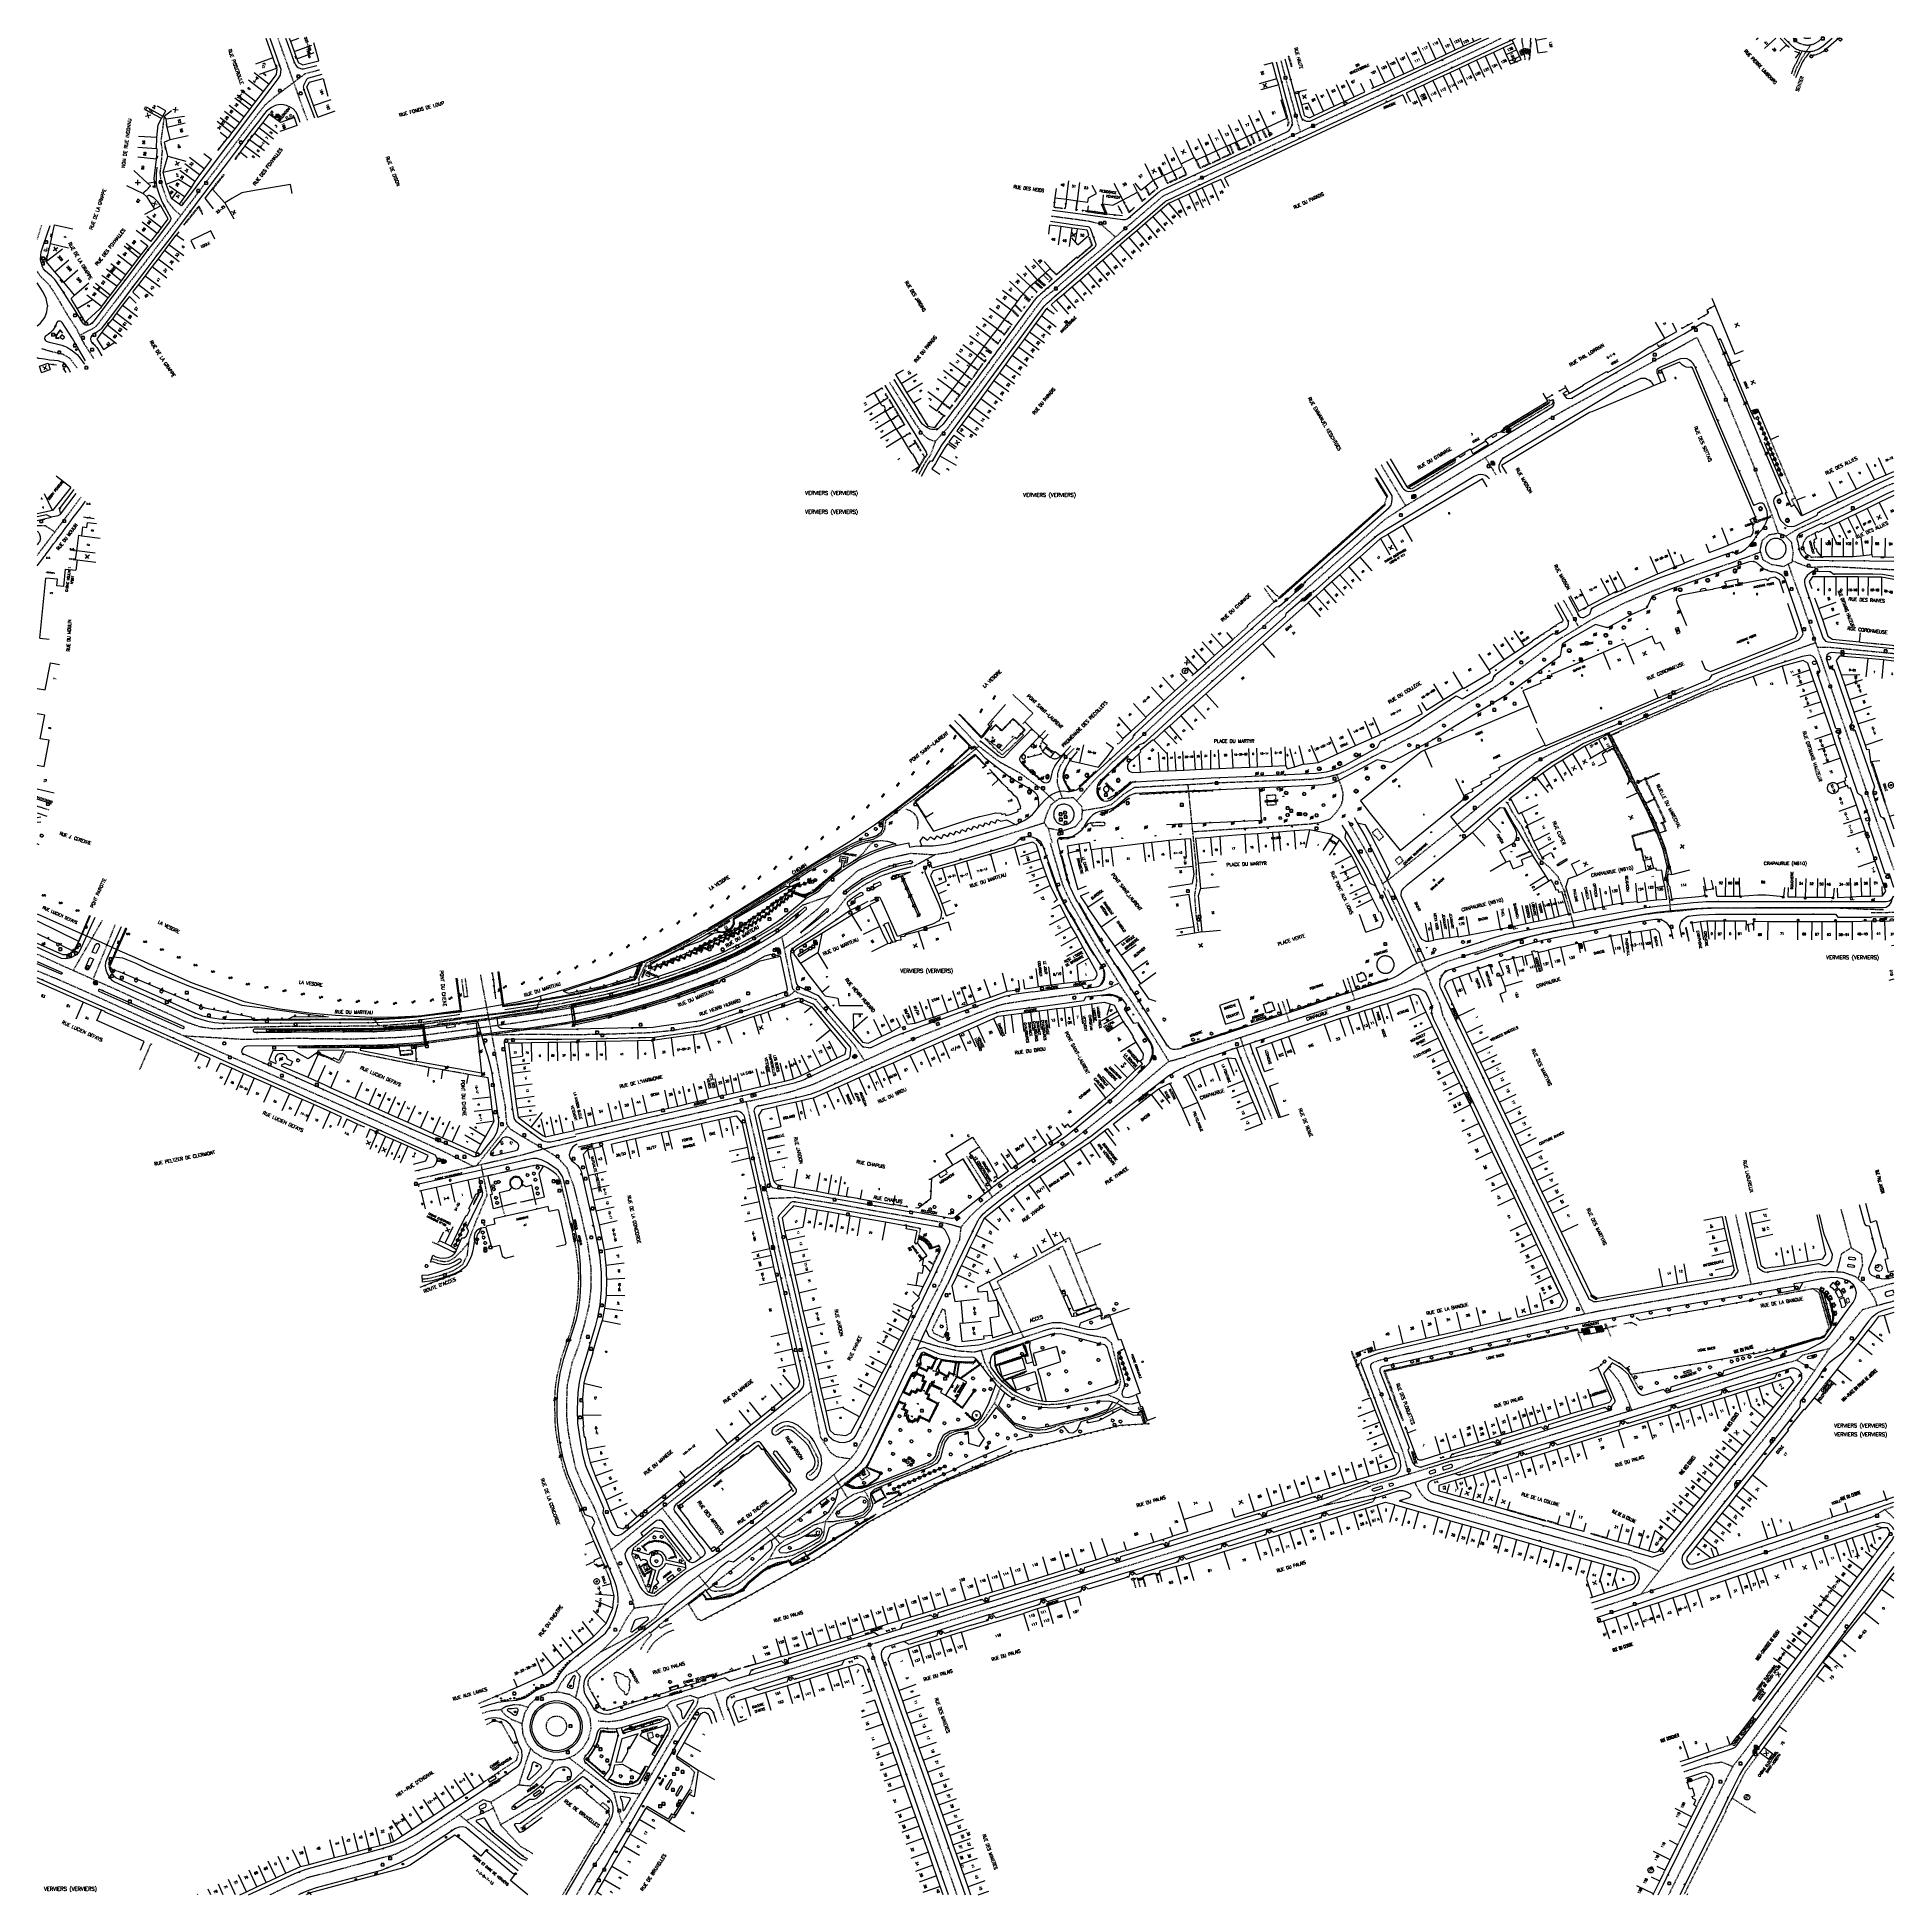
# Model space of a CAD drawing. Header units: millimetres. Extents: x 255000 to 256000, y 143000 to 144000.
import ezdxf
from ezdxf.enums import TextEntityAlignment as Align

# ---------------------------------------------------------------- set-up
doc = ezdxf.new("R2010")
doc.units = ezdxf.units.MM
doc.linetypes.add('DASHED', pattern=[0.75, 0.5, -0.25])
doc.layers.get('0').update_dxf_attribs({"linetype": 'CONTINUOUS'})
for name, color, linetype in [('W0001', 6, 'DASHED'), ('W0008', 7, 'CONTINUOUS'), ('W0100', 7, 'CONTINUOUS'), ('W0105', 7, 'CONTINUOUS'), ('W0112', 1, 'DASHED'), ('W0120', 7, 'CONTINUOUS'), ('W0122', 7, 'DASHED'), ('W0211', 2, 'CONTINUOUS'), ('W0300', 7, 'CONTINUOUS'), ('W0302', 3, 'CONTINUOUS'), ('W0310', 3, 'CONTINUOUS'), ('W0322', 7, 'CONTINUOUS'), ('W0400', 7, 'CONTINUOUS'), ('W0420', 7, 'CONTINUOUS'), ('W0454', 7, 'CONTINUOUS'), ('W0469', 7, 'CONTINUOUS'), ('W0471', 7, 'CONTINUOUS'), ('W0500', 5, 'DASHED'), ('W0511', 5, 'CONTINUOUS'), ('W0851', 7, 'CONTINUOUS'), ('W0980', 7, 'CONTINUOUS'), ('W0984', 7, 'CONTINUOUS'), ('W0989', 7, 'CONTINUOUS'), ('W0991', 7, 'CONTINUOUS'), ('W1102', 7, 'CONTINUOUS'), ('W1471', 7, 'CONTINUOUS'), ('W1474', 7, 'CONTINUOUS')]:
    doc.layers.add(name, color=color, linetype=linetype)
doc.styles.get("Standard").update_dxf_attribs({"font": 'romans.shx', "width": 0.85})

# ---------------------------------------------------------------- blocks, each defined once
blk = doc.blocks.new('T420')
for p, q in [((0.7, 0.7), (-0.8, 0.7)), ((-0.8, 0.7), (-0.8, -0.8)), ((0.7, 0.7), (0.7, -0.8)), ((0.7, -0.8), (-0.8, -0.8))]:
    blk.add_line(p, q)
blk.add_ellipse((0, 0), major_axis=(-0.53, 0.53), ratio=1, start_param=3.926991, end_param=10.210176)
blk = doc.blocks.new('T400')
for p, q in [((-0.15, 0.3), (0.15, 0.3)), ((-0.15, -0.25), (-0.15, 0.3)), ((-0.15, 0.15), (0.15, 0.15)), ((-0.15, 0), (0.15, 0)), ((0.15, 0.3), (0.15, -0.25)), ((-0.15, -0.15), (0.15, -0.15)), ((-0.15, -0.25), (-0.15, -0.3)), ((-0.15, -0.3), (0.15, -0.3)), ((0.15, -0.3), (0.15, -0.25))]:
    blk.add_line(p, q)
blk = doc.blocks.new('T471')
for p, q in [((-0.333334, 0.333334), (-0.333334, -0.333334)), ((-0.333334, 0.333334), (0.333334, 0.333334)), ((-0.333334, 0), (0, 0)), ((0.500001, 0.500001), (1.000002, 1.000002)), ((-0.500001, -0.500001), (-1.000002, -1.000002)), ((-0.333334, -0.333334), (0.333334, -0.333334))]:
    blk.add_line(p, q)
blk.add_ellipse((0, 0), major_axis=(0.471405, 0.471405), ratio=1, start_param=5.4977871438, end_param=11.780972451)
blk = doc.blocks.new('T300')
for p, q in [((-0.8, 0.5), (-0.9, 0.3)), ((-0.9, 0.3), (-0.9, 0.2)), ((-0.9, 0.2), (-0.7, 0.1)), ((-0.7, 0.6), (-0.8, 0.5)), ((-0.8, -0.1), (-0.7, 0.1)), ((-0.6, 0.7), (-0.7, 0.6)), ((-0.7, 0.1), (-0.7, 0.1)), ((-0.5, 0.7), (-0.6, 0.7)), ((-0.3, 0.6), (-0.5, 0.7)), ((-0.3, 0.6), (-0.2, 0.7)), ((-0.2, 0.6), (-0.3, 0.6)), ((-0.2, 0.7), (-0.1, 0.8)), ((-0.1, 0.8), (0.1, 0.8)), ((0.1, 0.8), (0.2, 0.7)), ((0.2, 0.7), (0.3, 0.6)), ((0.3, 0.6), (0.4, 0.5)), ((0.5, 0.5), (0.3, 0.5)), ((0.4, 0.5), (0.4, 0.5)), ((0.6, 0.4), (0.5, 0.5)), ((0.6, 0.4), (0.7, 0.3)), ((0.7, 0.3), (0.7, 0.2)), ((0.7, 0.2), (0.7, 0.1)), ((0.7, 0.1), (0.7, -0.2)), ((-0.8, -0.2), (-0.8, -0.1)), ((-0.7, -0.3), (-0.8, -0.2)), ((-0.8, -0.2), (-0.8, -0.2)), ((-0.7, -0.4), (-0.7, -0.3)), ((-0.5, -0.5), (-0.7, -0.4)), ((-0.4, -0.5), (-0.5, -0.5)), ((-0.4, -0.5), (-0.3, -0.5)), ((-0.3, -0.5), (-0.3, -0.4)), ((-0.3, -0.6), (-0.3, -0.5)), ((-0.3, -0.5), (-0.3, -0.5)), ((-0.2, -0.7), (-0.3, -0.6)), ((-0.1, -0.8), (-0.2, -0.7)), ((0.1, -0.8), (-0.1, -0.8)), ((0.2, -0.7), (0.1, -0.8)), ((0.3, -0.5), (0.2, -0.5)), ((0.3, -0.6), (0.2, -0.7)), ((0.2, -0.7), (0.2, -0.7)), ((0.5, -0.4), (0.3, -0.5)), ((0.3, -0.5), (0.3, -0.6)), ((0.3, -0.5), (0.3, -0.5)), ((0.6, -0.3), (0.5, -0.4)), ((0.7, -0.2), (0.6, -0.3)), ((0.6, -0.3), (0.6, -0.3))]:
    blk.add_line(p, q)
blk = doc.blocks.new('t991o')
at = {"color": 0, "linetype": 'Continuous'}
for p, q in [((-1, 1), (1, -1)), ((-1, -1), (1, 1))]:
    blk.add_line(p, q, dxfattribs=at)
blk = doc.blocks.new('t500o')
at = {"color": 0, "linetype": 'Continuous'}
for centre, start, end in [((-0.5, 0.625), 216.869898, 323.130102), ((0.5, -0.125), 36.869898, 143.130102), ((0.5, -0.625), 36.869898, 143.130102), ((-0.5, 0.125), 216.869898, 323.130102)]:
    blk.add_arc(centre, 0.625, start, end, dxfattribs=at)
blk = doc.blocks.new('t310o')
at = {"color": 0, "linetype": 'Continuous'}
for centre, start, end in [((-0.5, 0.4), 216.8699, 323.1304), ((0.5, -0.4), 36.8699, 143.1303)]:
    blk.add_arc(centre, 0.625, start, end, dxfattribs=at)
blk = doc.blocks.new('t322o')
at = {"color": 0, "linetype": 'Continuous'}
for radius in [0.25, 0.15]:
    blk.add_circle((0, 0), radius, dxfattribs=at)
blk = doc.blocks.new('t211o')
at = {"color": 0, "linetype": 'Continuous'}
for p, q in [((-0.3, 0.5), (-0.3, 0)), ((0, 1), (0, 0)), ((0.3, 0.5), (0.3, 0))]:
    blk.add_line(p, q, dxfattribs=at)
blk = doc.blocks.new('T851')
for p, q in [((-0.2, -0.1), (0, 0.3)), ((0, 0.3), (0.2, -0.1)), ((-0.2, -0.1), (0.2, -0.1))]:
    blk.add_line(p, q)
for major_axis in [(-0.106, 0.106), (-0.0354, 0.0354), (-0.0236, 0.0236)]:
    blk.add_ellipse((0, 0), major_axis=major_axis, ratio=1, start_param=3.926991, end_param=10.210176)
blk = doc.blocks.new('T1471')
at = {"color": 0, "linetype": 'Continuous', "flags": 128}
blk.add_lwpolyline([(-0.75, -0.5), (-0.75, 0.5), (0.75, 0.5), (0.75, -0.5), (-0.75, -0.5)], dxfattribs=at)
blk = doc.blocks.new('T1474')
at = {"color": 0, "linetype": 'Continuous', "flags": 128}
for points in [[(-0.8, -0.5), (-0.8, 0.5)], [(-0.8, 0), (0.7, 0)], [(0.7, 0), (0.7, -0.5), (0.7, 0.5)]]:
    blk.add_lwpolyline(points, dxfattribs=at)
blk = doc.blocks.new('T469')
at = {"color": 0, "linetype": 'Continuous', "flags": 128}
for points in [[(-0.4, 0.4), (0.4, -0.4)], [(-0.4, -0.4), (0.4, 0.4)]]:
    blk.add_lwpolyline(points, dxfattribs=at)
at = {"color": 0, "linetype": 'Continuous'}
blk.add_circle((0, 0), 0.5, dxfattribs=at)

msp = doc.modelspace()

# ---------------------------------------------------------------- linework, layer by layer
at = {"layer": 'W0001'}
for p, q in [((255799.8, 143997.6), (255799.9, 144000)), ((255799.8, 143997.6), (255801.3, 143988.3)), ((255946.9, 143998.7), (255945.7, 144000)), ((255959.7, 143998.5), (255961.4, 144000)), ((255572.8, 143885.8), (255589.5, 143900.5)), ((255481.3, 143775.7), (255484, 143783.1)), ((255779.9, 143774.1), (255785.8, 143764.7)), ((255737.1, 143748.1), (255723.9, 143770.2)), ((255023.6, 143752.7), (255009.5, 143734)), ((255000, 143737.4), (255004.3, 143737.5)), ((255004.3, 143737.5), (255009.5, 143734)), ((255911, 143716.8), (255928.2, 143723.3)), ((255943.1, 143716.6), (255949, 143700)), ((255965.2, 143715.5), (256000, 143713.7)), ((255821.9, 143697.5), (255830.4, 143682.6)), ((255000, 143586.4), (255006.5, 143584.3)), ((255544.5, 143574.4), (255546.6, 143566.6)), ((255019.5, 143497.9), (255035.3, 143525.1)), ((255030.2, 143493.1), (255042.1, 143522.5)), ((255238.7, 143495.5), (255252.2, 143423.8)), ((255576.8, 143488.3), (255582.8, 143491.1)), ((255705.6, 143493.8), (255709.6, 143482)), ((255747.9, 143496.8), (255751.1, 143489.2)), ((255573.1, 143486.9), (255576.8, 143488.3)), ((255670.6, 143481.3), (255674.3, 143470.3)), ((255651.4, 143452.2), (255648.1, 143461.7)), ((255604.4, 143457.2), (255609.5, 143448.9)), ((255609.5, 143448.9), (255618.7, 143451.3)), ((255665.2, 143417.9), (255651.4, 143452.2)), ((255392.2, 143382.9), (255382, 143427.1)), ((255236.6, 143392.6), (255253.6, 143414.2)), ((255272.7, 143401.7), (255290.7, 143406.1)), ((255500.6, 143397.7), (255514.4, 143375.8)), ((255395.1, 143369.8), (255392.1, 143382.8)), ((255502.9, 143365.8), (255509.1, 143371.6)), ((255517.3, 143378.1), (255509.1, 143371.6)), ((255497.5, 143359.6), (255502.9, 143365.8)), ((255489.9, 143337.2), (255496.7, 143352.6)), ((255497.5, 143359.6), (255496.7, 143352.6)), ((255517.1, 143330.4), (255552.3, 143349.4)), ((255552.3, 143349.4), (255565.7, 143316.5)), ((255986.6, 143325.9), (256000, 143329.6)), ((255739.1, 143291.6), (255722.8, 143287.8)), ((255725, 143266.2), (255719.4, 143280.8)), ((255947.8, 143287.9), (255926.6, 143281.9)), ((255947.8, 143287.9), (255957.4, 143282.4)), ((255762.6, 143228.6), (255787.6, 143238.8)), ((255429, 143226.3), (255436.5, 143213.5)), ((255692.6, 143209.7), (255718.7, 143220.4)), ((255692.6, 143209.7), (255720.3, 143215.5)), ((255336.7, 143208.2), (255357.5, 143181.4)), ((255995.1, 143207.5), (256000, 143209.2)), ((255392.5, 143197.9), (255400.2, 143189)), ((255858.5, 143181.3), (255873.6, 143174.3)), ((255338.7, 143156.8), (255321.5, 143154.3)), ((255359.4, 143107.2), (255373.9, 143111.7)), ((255339.1, 143102.3), (255345.6, 143090.1)), ((255370, 143094.2), (255364.9, 143109)), ((255259.4, 143059.3), (255265.7, 143058.7)), ((255310.4, 143055.7), (255314.8, 143038.4)), ((255231.1, 143040.1), (255245.8, 143046.7))]:
    msp.add_line(p, q, dxfattribs=at)
for points in [[(255129.6, 144000), (255135.1, 143984.6), (255143.3, 143961.5), (255145.5, 143955.7)], [(255589.5, 143900.5), (255606.5, 143915), (255622.5, 143922.5), (255649.3, 143934.9), (255673.8, 143946.4), (255687.2, 143952.7), (255709.7, 143963.1), (255735.9, 143975.2), (255759.8, 143986.3), (255780.8, 143996.1), (255788.5, 144000)], [(255152, 143982.8), (255144.3, 143980.7), (255127.7, 143968.2), (255122.8, 143964), (255118.6, 143958.8), (255104.9, 143940.8), (255090.9, 143922.4), (255080.5, 143908.6), (255074.3, 143900.4), (255044.2, 143861), (255032.2, 143845.2), (255030.3, 143843.7), (255022.9, 143839.8)], [(255669.8, 143987.9), (255672.9, 143976.3), (255680.3, 143949.4)], [(255068.4, 143957.9), (255066.6, 143944.3), (255067.3, 143939.1), (255066.5, 143930.3), (255066.1, 143927.6), (255066.7, 143922), (255070, 143912.4), (255073.8, 143907.6), (255077.4, 143904.5)], [(255546.2, 143904.2), (255559.9, 143902.4), (255566.1, 143901.5), (255572.6, 143900), (255580.8, 143892.9)], [(255002.3, 143899.1), (255000, 143891.7)], [(255484, 143783.1), (255490.5, 143790.2), (255497, 143799), (255514.7, 143823.2), (255525, 143837.2), (255539.2, 143856.5), (255540.4, 143858), (255541.7, 143859.6), (255547, 143863.8), (255563.5, 143878.1), (255572.8, 143885.8)], [(255000, 143874.2), (255002.3, 143871.1), (255005.8, 143867.9), (255009.4, 143862.6), (255016.8, 143850), (255021.3, 143843.3), (255022.9, 143839.8), (255025.4, 143835.2), (255030.4, 143827.5)], [(255002.4, 143832.8), (255008.2, 143831.1), (255014.1, 143829.7), (255017.6, 143827.5), (255021.7, 143822.1)], [(255559.8, 143589.1), (255568.9, 143599.8), (255579.6, 143610.3), (255593.5, 143622.7), (255616.7, 143644.4), (255658.4, 143681.4), (255683.5, 143703.3), (255725.7, 143740.6), (255736.4, 143747.7), (255765.2, 143765.2), (255814.8, 143795.3), (255893.9, 143838.8), (255908.7, 143808), (255923.8, 143771.2), (255934.4, 143742.9), (255937.7, 143733.4), (255941.2, 143732.3), (255944.7, 143728.7), (255945.7, 143723.1), (255945.1, 143717.7), (255940.6, 143715.3), (255934.1, 143716.4), (255929.6, 143718.9), (255928, 143724), (255929.2, 143729.6), (255933, 143732.6), (255937.7, 143733.4)], [(255474.9, 143765.1), (255478.3, 143771.2), (255479.7, 143773.3), (255481.3, 143775.7)], [(255941.8, 143731.7), (255947.8, 143735.4), (255959.1, 143740.6), (255996, 143758.8), (256000, 143760.3)], [(255009.5, 143734), (255002.8, 143725.2), (255000, 143721.4)], [(255911, 143716.8), (255893.6, 143710.9), (255879.8, 143705.9), (255868.3, 143701.4), (255854.6, 143695.6), (255837.5, 143686.9), (255825.2, 143679.4), (255819.6, 143676.1), (255807.6, 143667.1), (255795.6, 143658.2), (255785.2, 143650.6), (255768.9, 143640.8), (255754.2, 143631.5), (255745.1, 143625.9), (255735.9, 143621.3), (255720.8, 143613.7), (255705.4, 143605.5), (255701.1, 143603.6), (255697.8, 143602.7), (255694.7, 143601.9), (255691.4, 143601.3), (255686.9, 143600.8), (255671.5, 143600.1), (255632.6, 143598.7)], [(255945.2, 143718.6), (255951.8, 143715.9), (255955.5, 143715), (255965.2, 143715.5)], [(255949, 143700.4), (255969.2, 143641)], [(255957.9, 143674.3), (255949.9, 143671.5), (255927, 143663), (255906.9, 143655.1), (255901.5, 143651.9), (255880, 143643.1), (255863.4, 143635.9), (255848.4, 143629.3), (255836.4, 143624.5), (255822.6, 143618), (255812.7, 143613.1), (255806.6, 143609.6), (255800.2, 143604.9), (255792.5, 143598.7), (255780.7, 143589.5), (255765.8, 143577.1), (255736, 143553.2), (255728.2, 143547), (255724.6, 143544.6)], [(256000, 143668.4), (255966, 143671.7), (255958.7, 143671.8)], [(255969.2, 143641), (255974.2, 143626.7), (255990.5, 143578.8), (256000, 143551.9)], [(255494, 143632.7), (255507.2, 143618.6), (255518.1, 143610.3), (255529.3, 143604.2), (255540.1, 143596.3), (255548.3, 143588.8)], [(255846.3, 143625.4), (255846.6, 143624.6), (255850.5, 143617.3), (255854.7, 143609.3), (255858.7, 143601.4), (255861.2, 143596.3), (255865.5, 143588.2), (255868.3, 143582.7), (255870.3, 143578.5), (255871.8, 143575.1), (255874.4, 143568.6), (255875.9, 143564.6), (255876.5, 143562.8), (255877, 143560.9), (255877.9, 143557.2), (255878.6, 143554.2), (255878.8, 143552), (255878, 143550.1), (255877.5, 143547), (255878, 143542.5), (255879, 143537), (255879.6, 143529.6)], [(255324, 143489.8), (255324.4, 143494.4), (255328.2, 143501.9), (255348, 143511.7), (255376.5, 143527.7), (255401.8, 143543.5), (255415.9, 143552.5), (255428.5, 143559.5), (255437.3, 143564.2), (255443.9, 143567.2), (255450.3, 143568.5), (255454.6, 143570.9), (255456.5, 143573.6), (255457.1, 143578.6), (255467.3, 143586.6), (255472.2, 143590), (255490.5, 143604.8), (255507.2, 143618.6)], [(255558.5, 143617.4), (255554.6, 143613.4), (255550.8, 143607.7), (255549.6, 143603.9), (255549.3, 143598.8), (255552.1, 143590.6)], [(255622.2, 143572.6), (255685.6, 143576.8), (255690.9, 143577.6), (255696.4, 143579.5), (255699.6, 143582.9), (255702.4, 143586.9), (255703.2, 143589.7), (255703.4, 143593.3), (255702.3, 143597.4), (255700, 143603.3)], [(255079, 143462.7), (255111.6, 143460.8), (255137.8, 143461.4), (255169.4, 143461), (255195.5, 143461.9), (255207.9, 143463), (255256.4, 143469.5), (255283.5, 143473.6), (255297.6, 143476), (255315.7, 143480.3), (255335, 143486.1), (255353.3, 143492.5), (255369.5, 143498.9), (255382.9, 143505.3), (255402.7, 143517), (255420.1, 143530.7), (255431.8, 143542.6), (255442.1, 143551.7), (255455.3, 143557.6), (255470.5, 143561), (255483, 143560.2), (255492.7, 143561.8), (255514, 143568.4), (255542.4, 143577.4), (255543.6, 143581.6), (255546.2, 143587.3), (255550.7, 143590.5), (255558, 143591), (255562.4, 143586.4), (255562.9, 143584), (255573.9, 143585.8), (255578.6, 143587.2), (255585.3, 143592.9), (255591, 143596.5), (255632.6, 143598.7)], [(255619.7, 143598), (255624.1, 143554.3), (255624.4, 143545.2), (255623.3, 143538.3), (255624.1, 143527.8), (255625.5, 143518.3)], [(255562.9, 143584), (255562.4, 143579.2), (255559.2, 143575.2), (255552.2, 143572.9), (255544.5, 143574.4), (255542.4, 143577.4)], [(255827.9, 143521), (255825.7, 143529.7), (255823.6, 143537.2), (255822.7, 143540.4), (255819.3, 143548), (255814.7, 143553.2), (255809, 143557.8), (255805.1, 143564.5), (255802.3, 143569.9), (255799.8, 143575.3), (255794.9, 143582.5), (255792.4, 143587.2), (255791, 143588.8)], [(255706.1, 143578.3), (255710.4, 143571), (255714.7, 143563.7), (255719, 143555.6), (255723.8, 143546.4), (255726.2, 143540.9)], [(255545.6, 143566.4), (255551.4, 143546.8), (255552.4, 143543.9)], [(255402.3, 143509.7), (255415.6, 143518.4), (255430.3, 143530.1), (255436.5, 143537.8), (255445.8, 143544.2), (255454.5, 143548.8), (255464.1, 143552), (255472.3, 143554.1), (255483.7, 143560.3)], [(255727.3, 143541.4), (255736.6, 143521.3), (255747.9, 143496.8)], [(255000, 143506.7), (255013.3, 143500.6), (255042.8, 143487.5), (255080.3, 143470.1), (255087.6, 143467.6), (255094.5, 143466.6), (255101.2, 143466.7), (255116.1, 143467.4), (255132.8, 143467.8), (255160.8, 143467.9), (255181.1, 143468), (255190.8, 143468.6), (255207.1, 143469.9), (255220.1, 143471.5), (255232.5, 143472.9), (255245.1, 143474.4), (255252.1, 143475.3), (255267.3, 143477.7), (255279.8, 143479.6), (255292.4, 143482.1), (255305.2, 143484.8), (255318.1, 143488.1), (255330.1, 143491.6), (255343.6, 143496), (255357.9, 143501.4), (255367.4, 143505.2), (255374.3, 143508.4), (255382.6, 143512.8), (255393.5, 143519.1), (255401.1, 143523.8), (255412.4, 143533.1), (255427.6, 143538.4)], [(255774.3, 143507.4), (255785.4, 143511.1), (255794.6, 143513.8), (255804.4, 143516.3), (255813.4, 143518.3), (255822.9, 143520.1), (255832.8, 143522), (255845.6, 143524.4), (255863, 143527.7), (255871.7, 143528.9), (255887.5, 143530.3), (255895.1, 143531.2), (255902.2, 143531.5), (255914.7, 143531.5), (255931, 143531.5), (255945.1, 143531.6), (255958.2, 143531.6), (255968.3, 143531.6), (255987.2, 143530.8), (255994.4, 143530.7)], [(255987.8, 143529), (256000, 143529.2)], [(255401, 143516), (255406.8, 143488), (255409.3, 143486), (255419, 143482.4), (255419.2, 143482.2)], [(255000, 143497.7), (255011, 143493.2), (255032.2, 143483.8), (255062.6, 143469.9), (255114.5, 143447), (255152.1, 143430.4)], [(255244.8, 143463.1), (255266.4, 143463.6), (255286.9, 143463.3), (255305.9, 143463.6), (255329.7, 143464.4), (255342.2, 143465.6), (255357.9, 143468.3), (255405.4, 143484.5), (255408.2, 143486.9)], [(255419.2, 143482.3), (255429.6, 143470.1), (255440.2, 143457.7), (255445.6, 143449.2)], [(255604.4, 143457.2), (255595.3, 143472), (255589.4, 143481.1), (255585.2, 143487.1)], [(255751.1, 143489.2), (255755.5, 143479.7), (255756.9, 143473.8), (255774.4, 143437.2), (255781.4, 143422.4)], [(255562.8, 143410.4), (255581.3, 143425.1), (255597.3, 143438.7), (255609.5, 143448.9)], [(255152.1, 143430.4), (255182.9, 143416.8), (255217.9, 143400.9), (255235.2, 143392.3)], [(255320.8, 143158.8), (255309.2, 143185.8), (255300.1, 143208.5), (255293.7, 143220.9), (255290.1, 143229.7), (255287.5, 143241.5), (255286, 143250.3), (255285.3, 143257.6), (255285.3, 143266.3), (255285.6, 143274.6), (255288.2, 143286.7), (255291.7, 143295.8), (255294.6, 143306.5), (255297.3, 143317.3), (255298.4, 143326.9), (255298.3, 143338.1), (255296.5, 143351.1), (255293.3, 143365), (255289.1, 143381.7), (255285.4, 143391.5), (255282, 143395.3), (255279.6, 143397.6), (255275.8, 143399.9), (255260.4, 143408.9), (255254.8, 143412.4), (255253, 143415.1), (255252.2, 143423.8)], [(255781.4, 143422.4), (255811, 143360.3), (255833.4, 143312.9)], [(255272.7, 143401.7), (255261.3, 143398.4), (255236.1, 143392.5), (255204.5, 143385.4)], [(255517.3, 143378.1), (255527.8, 143385.9), (255554.3, 143404)], [(255207.5, 143331.7), (255211.4, 143332.1), (255216.9, 143333.5), (255224.2, 143336.2), (255229.2, 143339.5), (255231.7, 143344.5), (255232.8, 143353.4), (255236.7, 143363.4), (255242.4, 143376.9), (255239.2, 143393.2)], [(255469.3, 143365.2), (255454.5, 143367.7), (255433.2, 143371.6), (255408.2, 143375.5), (255393.9, 143374.9)], [(255395.1, 143369.8), (255399.2, 143349), (255406.9, 143316.1), (255415.2, 143280.2), (255421.9, 143246.6)], [(255469.3, 143365.4), (255487.2, 143362.3), (255497.5, 143359.6)], [(255914.7, 143366.5), (255921, 143338), (255923.1, 143328.9)], [(255971.5, 143369.3), (255977, 143348.5), (255971.7, 143345.1), (255969.3, 143335.6)], [(255212.5, 143342.7), (255217.2, 143341.4), (255219.1, 143341.1), (255221.8, 143341.4), (255225.2, 143343.4), (255228.3, 143346.5), (255232.6, 143351.6)], [(255977, 143348.5), (255982.5, 143345.1), (255983.1, 143339.1), (255980.7, 143331.8)], [(255489.9, 143337.2), (255486.9, 143330.3)], [(255739.1, 143291.6), (255762.2, 143296.9), (255793.9, 143304.1), (255820.1, 143310), (255841.1, 143314.5), (255858.1, 143317.5), (255878.7, 143321.1), (255913.7, 143327.2), (255936.2, 143331.2)], [(255936.2, 143331.2), (255958.4, 143335.5), (255965.7, 143335.8), (255972.8, 143335.4), (255979.3, 143333), (255984, 143328.9), (255987.2, 143325.1), (255989.6, 143321.3), (255990.9, 143317.4)], [(255486.9, 143330.3), (255471.9, 143301.3), (255460.1, 143276.4), (255447.7, 143250.7), (255440.3, 143237.5), (255435.7, 143232.3), (255426.5, 143224), (255405.7, 143207.8), (255378.6, 143187.6), (255362.3, 143176.7), (255350.2, 143167.3), (255338.7, 143156.8)], [(255531.2, 143300.4), (255518.8, 143327), (255517.1, 143330.4)], [(255965.3, 143294.3), (255968.5, 143297.3), (255983.2, 143315.3), (256000, 143319.9)], [(255471.1, 143299.7), (255485, 143295.5), (255496.4, 143293), (255504.7, 143292.4), (255515, 143294.9), (255527.5, 143299), (255543.5, 143304.3), (255547.3, 143305.3), (255552.2, 143305.1), (255567.3, 143301.5), (255575.3, 143300.1), (255578.5, 143297.4), (255579.7, 143292.2), (255582, 143282.9), (255583.5, 143276.6), (255582.7, 143273.3), (255581, 143271), (255576.5, 143269.4), (255562.8, 143266.7), (255555.4, 143264.9), (255549.1, 143264.1), (255543.3, 143263.9), (255538, 143264.6), (255532.7, 143266), (255525.4, 143269.5), (255521.2, 143272.9), (255516.6, 143277), (255513, 143282.1), (255510.5, 143286.5), (255508.5, 143293.3)], [(255863.8, 143161.9), (255894.9, 143201.5), (255920.9, 143234.3), (255939.1, 143256.7), (255956.9, 143281.7), (255965.3, 143294.3)], [(255947.8, 143287.9), (255950.9, 143290.8), (255965.3, 143294.3)], [(255926.5, 143281.9), (255908.3, 143276.1), (255850.4, 143258.3), (255814.4, 143247.2), (255787.6, 143238.8), (255761.2, 143233.5)], [(255417, 143271.1), (255387.6, 143248.3), (255365.3, 143231), (255335.3, 143207.1), (255309.2, 143185.8)], [(255519.3, 143274.5), (255515.5, 143264.8), (255510.3, 143256.8), (255506.5, 143252.7), (255504.2, 143251.4), (255498.6, 143250.4), (255494.3, 143249.5), (255491.5, 143248.4), (255489, 143246.5), (255487.5, 143243.8), (255486.4, 143240.6), (255485.2, 143236.5), (255483.9, 143234), (255482.3, 143232.5), (255478.6, 143230.9), (255467.4, 143226.4), (255456.1, 143222.2), (255450.2, 143219.8), (255444.2, 143217.1), (255439.6, 143215.6), (255435.8, 143213.1), (255431.5, 143210.2), (255429.4, 143207.6), (255424.5, 143201), (255424, 143198.1), (255423.4, 143193.4), (255421.7, 143190.6), (255413.1, 143185.8), (255406.9, 143182.8), (255402.6, 143181.8), (255398.5, 143181.4), (255394.1, 143180.6), (255387.2, 143175.4), (255381.5, 143170.4), (255377.5, 143167.2), (255372.5, 143164.6), (255369.1, 143163.6), (255364.9, 143163.4), (255362.9, 143163.9), (255356.3, 143172)], [(255583.1, 143266.4), (255579.4, 143262.3), (255574.8, 143259.7), (255570.7, 143258.3), (255566.5, 143256.9), (255561.3, 143255.7), (255555.2, 143253.8), (255552.3, 143253.5), (255546.6, 143251.6), (255543.2, 143250.5), (255538.1, 143250.2), (255532.6, 143250.8), (255528, 143252.6), (255526.4, 143253.4), (255522.3, 143257.6), (255515.5, 143264.8)], [(255576.5, 143269.4), (255581.8, 143267.2), (255586, 143264.6), (255590, 143264.4), (255593.4, 143265.5)], [(255738.9, 143226.6), (255735.6, 143238.7), (255725, 143266.1)], [(255421.9, 143246.6), (255427.1, 143238.4), (255430.6, 143236), (255438, 143234.9)], [(255761.2, 143233.5), (255749.8, 143229.9), (255729.3, 143223.6), (255718.7, 143220.4)], [(255720.3, 143215.5), (255730.9, 143218.8), (255750.9, 143225), (255762.6, 143228.6)], [(255424.5, 143201), (255428.9, 143201.1), (255434.4, 143202), (255439.2, 143202.7), (255444.9, 143204.7), (255447.9, 143207.6), (255448.8, 143210.1), (255448.5, 143212.6), (255447.2, 143215.1), (255445.5, 143217.7)], [(255858.4, 143181.4), (255799.6, 143197.8), (255751, 143211.7)], [(255424.5, 143201), (255418, 143199), (255410.1, 143194), (255403, 143191.3), (255398.1, 143187.4), (255394.1, 143180.6)], [(255465.9, 143139.9), (255513.3, 143154.5), (255563.2, 143169.8), (255589.2, 143177.8), (255661.5, 143200.1), (255692.6, 143209.7)], [(255988.6, 143203.5), (255968.1, 143196.9), (255942, 143188.1), (255924.6, 143182.2), (255901.5, 143174.5), (255854.1, 143158.6), (255838.5, 143153.6)], [(256000, 143202.9), (255995.1, 143207.5), (255988.6, 143203.5)], [(256000, 143184.5), (255993.4, 143175.9), (255979.5, 143157.3), (255962.7, 143135), (255941.8, 143107.2), (255920.1, 143077.9), (255913.2, 143069.1), (255907.4, 143071.4), (255898.8, 143070.1), (255886.7, 143066.1)], [(255320.8, 143158.8), (255321.5, 143154.3), (255317.6, 143149.1), (255312.6, 143139.8), (255303.5, 143130.8), (255290.3, 143120.6)], [(255303.5, 143130.8), (255320.9, 143140), (255330.9, 143147.6), (255333.2, 143149.4), (255338.7, 143156.8)], [(255465.9, 143139.9), (255403.8, 143120.9), (255384.5, 143114.9), (255373.9, 143111.7)], [(255448.2, 143134.5), (255472.3, 143065.7), (255495.3, 143000)], [(255290.3, 143120.6), (255285.2, 143118.3), (255282, 143114), (255279.5, 143109.2)], [(255290.3, 143120.6), (255292.4, 143117.8), (255291.5, 143112.6), (255289.9, 143106.1)], [(255239.8, 143097.9), (255244.5, 143099.3), (255249.7, 143099.8), (255252.6, 143101.6), (255256.8, 143102.5), (255260.3, 143102.4), (255264.4, 143101)], [(255302.1, 143093.7), (255308, 143093.3), (255314, 143094.1), (255337.8, 143101.1), (255341.6, 143104.4), (255351.6, 143107.5), (255356, 143106), (255359.5, 143107.1)], [(255356, 143106), (255355.3, 143102.3), (255351.2, 143096.4), (255349.8, 143093.9)], [(255249.7, 143099.8), (255252.2, 143096.7), (255255.5, 143094.5), (255261.2, 143092.3)], [(255327.7, 143059.4), (255345.6, 143090.1), (255349.8, 143093.9)], [(255265.8, 143078.9), (255263.1, 143071), (255259.4, 143059.3), (255246.2, 143051)], [(255265.7, 143058.7), (255275.7, 143068), (255278.3, 143072.4)], [(255286.4, 143073.8), (255310.4, 143055.7), (255324.7, 143054.4)], [(255249.6, 143037.8), (255271.5, 143050.5), (255288.5, 143061.5), (255294.9, 143067.4)], [(255913.2, 143069.1), (255900.7, 143044.5), (255888.1, 143019.1), (255878.7, 143000)], [(255244.3, 143049.9), (255240.2, 143051.1), (255236.3, 143048.9), (255212.9, 143033.5)], [(255246.2, 143051), (255244.3, 143049.9), (255249.8, 143037.3), (255260.4, 143026.1), (255266.9, 143022.3)], [(255327.7, 143059.4), (255316.6, 143041.2), (255295.9, 143009.5), (255290.5, 143000)], [(255227.4, 143043.1), (255257.3, 143018.5), (255261.3, 143015.6)], [(255212.9, 143033.5), (255202, 143026.6), (255192.9, 143021.8), (255158.1, 143012.4), (255146.1, 143009.4), (255135.2, 143004.7), (255125.4, 143000)]]:
    msp.add_lwpolyline(points, dxfattribs=at)
for points in [[(255946, 143979.7, -0.036032), (255948.8, 143986.2, -0.036059), (255955.4, 143996.5)], [(255946.9, 143998.7, 0.106053), (255949.7, 143997, 0.120814), (255954.7, 143996.3, 0.13548), (255959.7, 143998.5)], [(255459.1, 143814.5), (255473.1, 143792.1), (255477.6, 143786.1, 0.20809), (255484, 143783.1)], [(255585.2, 143487.1), (255569.9, 143511.7), (255559.4, 143529.9, -0.014565), (255556.4, 143535.2, -0.027397), (255552.4, 143543.9)], [(255774.3, 143507.4), (255758.4, 143502.2), (255742.2, 143493.8, -0.029806), (255730.4, 143488.8, -0.013684), (255719.3, 143485, 0.003651), (255708.2, 143481.5), (255678.2, 143471.6), (255637.7, 143458.2), (255618.2, 143451.4)], [(255573.1, 143486.9), (255564.3, 143485.8), (255542.3, 143482.9), (255529.2, 143481.1), (255521.4, 143479.8, 0.042056), (255511, 143476.5, 0.0106), (255492.9, 143469.3), (255474.8, 143462), (255460.2, 143455.9), (255451.1, 143451.7), (255435.7, 143444.6), (255417.9, 143436.4), (255408.8, 143433.4, -0.02142), (255393.5, 143429.8, -0.000514), (255383.9, 143427.6, 0.000437), (255374.2, 143425.3), (255361.6, 143422.4), (255333.2, 143416), (255320.9, 143413.1), (255290.7, 143406.1)], [(255562.8, 143410.4, -0.007153), (255558, 143406.7, -0.007153), (255554.3, 143404)], [(255722.8, 143287.8), (255720, 143286.7, 0.196101), (255718.3, 143285.6, 0.212382), (255718.5, 143283.2), (255719.4, 143280.8)], [(255846, 143283.7, -0.028926), (255849.7, 143279.6, -0.036569), (255852, 143276.6, -0.044328), (255858.8, 143260.9)], [(255751, 143211.7, -0.090539), (255746.9, 143214.2, -0.091881), (255742, 143222.2)]]:
    msp.add_lwpolyline(points, format="xyb", dxfattribs=at)
msp.add_lwpolyline([(255298.2, 143089.5), (255296.8, 143083.8), (255293.8, 143078.9), (255289.4, 143075.1), (255284.1, 143072.9), (255278.3, 143072.4), (255272.7, 143073.7), (255267.7, 143076.8), (255263.9, 143081.1), (255261.7, 143086.5), (255261.2, 143092.3), (255262.6, 143097.9), (255265.6, 143102.9), (255270, 143106.6), (255275.3, 143108.9), (255281.1, 143109.3), (255286.7, 143108), (255291.7, 143105), (255295.5, 143100.6), (255297.7, 143095.2)], close=True, dxfattribs=at)
at = {"layer": 'W0008'}
for p, q in [((255781.6, 144000), (255779.2, 143998.8)), ((255789.3, 143996.7), (255793.8, 143998.7)), ((255793.8, 143998.7), (255794.5, 143999)), ((255794.5, 143999), (255796.3, 144000)), ((255795.3, 143997.1), (255794.5, 143999)), ((255804.3, 143998), (255804.5, 144000)), ((255941, 144000), (255944.5, 143996.3)), ((255005.5, 143856.2), (255005.5, 143855.4)), ((255476.1, 143792.9), (255461.6, 143816.2)), ((255488.1, 143792), (255494.7, 143800.9)), ((255922.8, 143799.3), (255925, 143794.7)), ((255478.3, 143774.3), (255478.2, 143774.3)), ((255012.6, 143743.6), (255021.1, 143754.7)), ((255000, 143740.2), (255007.5, 143741.9)), ((256000, 143710), (255993.8, 143711.1)), ((255982, 143674.7), (255985.5, 143674.3)), ((255994.3, 143673.5), (255999.1, 143673)), ((255956.2, 143663.8), (255956.3, 143664.1)), ((255956.2, 143663.5), (255956.2, 143663.8)), ((255956.3, 143663.2), (255956.2, 143663.5)), ((255956.3, 143664.1), (255956.5, 143664.3)), ((255956.4, 143662.9), (255956.3, 143663.2)), ((255956.7, 143662.7), (255956.4, 143662.9)), ((255956.5, 143664.3), (255956.8, 143664.5)), ((255957, 143662.6), (255956.7, 143662.7)), ((255956.8, 143664.5), (255957.1, 143664.5)), ((255957.3, 143662.6), (255957, 143662.6)), ((255957.1, 143664.5), (255957.4, 143664.5)), ((255957.6, 143662.7), (255957.3, 143662.6)), ((255957.4, 143664.5), (255957.7, 143664.4)), ((255957.8, 143662.8), (255957.6, 143662.7)), ((255957.7, 143664.4), (255957.9, 143664.2)), ((255958, 143663.1), (255957.8, 143662.8)), ((255957.9, 143664.2), (255958.1, 143664)), ((255958.1, 143663.4), (255958, 143663.1)), ((255958.1, 143664), (255958.1, 143663.7)), ((255958.1, 143663.7), (255958.1, 143663.4)), ((255963.9, 143666), (255964, 143666.3)), ((255964, 143665.7), (255963.9, 143666)), ((255964, 143666.3), (255964.1, 143666.6)), ((255964.2, 143665.5), (255964, 143665.7)), ((255964.1, 143666.6), (255964.2, 143666.9)), ((255964.2, 143666.9), (255964.5, 143667)), ((255964.4, 143665.3), (255964.2, 143665.5)), ((255964.7, 143665.2), (255964.4, 143665.3)), ((255964.5, 143667), (255964.8, 143667.1)), ((255965.1, 143665.1), (255964.7, 143665.2)), ((255964.8, 143667.1), (255965.1, 143667.1)), ((255965.1, 143667.1), (255965.4, 143667)), ((255965.4, 143665.2), (255965.1, 143665.1)), ((255965.4, 143667), (255965.7, 143666.8)), ((255965.6, 143665.4), (255965.4, 143665.2)), ((255965.8, 143665.7), (255965.6, 143665.4)), ((255965.7, 143666.8), (255965.8, 143666.6)), ((255965.8, 143666.6), (255965.9, 143666.3)), ((255965.9, 143665.9), (255965.8, 143665.7)), ((255965.9, 143666.3), (255965.9, 143665.9)), ((255924.3, 143656.1), (255918.3, 143654)), ((255531.9, 143631.7), (255535.7, 143628)), ((255540, 143623.9), (255543, 143627.1)), ((255540, 143623.9), (255541.8, 143622.2)), ((255518, 143600.8), (255513, 143606.2)), ((255860.9, 143598.5), (255858.6, 143603.4)), ((255974.3, 143597.1), (255973.3, 143599.8)), ((255007.7, 143587.6), (255000, 143590.1)), ((255000, 143582.8), (255005.3, 143581)), ((255000, 143580.3), (255002, 143580.5)), ((255000, 143577.7), (255002, 143577.9)), ((255608.2, 143576.4), (255637.1, 143577.7)), ((255001, 143565.5), (255000, 143566.1)), ((255485.2, 143539.1), (255487.2, 143533.7)), ((255565.6, 143525.7), (255561, 143533.5)), ((255556.2, 143528.9), (255558.7, 143524.8)), ((255041.1, 143505.2), (255042.9, 143509.2)), ((255703.3, 143492.9), (255705.7, 143485.6)), ((255710.5, 143487.2), (255708, 143494.7)), ((255271.6, 143481.6), (255271.1, 143484.1)), ((255675.3, 143475.5), (255673, 143482.4)), ((255705.6, 143485.6), (255689, 143480.1)), ((255180.1, 143471.7), (255180.1, 143472.7)), ((255389.6, 143474.2), (255393.5, 143475.5)), ((255643.5, 143465), (255689, 143480.1)), ((255668.3, 143480.3), (255670.3, 143473.9)), ((255710.6, 143477.4), (255714.4, 143478.6)), ((255616.6, 143456.1), (255643.5, 143465)), ((255082.2, 143455.3), (255077.9, 143457.2)), ((255453.2, 143447.2), (255454.5, 143447.8)), ((255590.1, 143439.3), (255598.1, 143447.1)), ((255389.8, 143432.8), (255392.4, 143433.5)), ((255582.5, 143432), (255588.7, 143438)), ((255588.7, 143438), (255590.1, 143439.3)), ((255601.1, 143434.8), (255602.5, 143435.9)), ((255602.5, 143435.9), (255607.9, 143440.1)), ((255289.9, 143409.7), (255295.5, 143411)), ((255297.3, 143404), (255291.4, 143402.7)), ((255502.2, 143390.8), (255498.6, 143396.4)), ((255503.1, 143398.1), (255502.1, 143399.6)), ((255510.5, 143377.7), (255502.2, 143390.8)), ((255503.1, 143398.1), (255514, 143380.6)), ((255205.6, 143382.7), (255205.4, 143381.3)), ((255437.5, 143375.9), (255441.8, 143375.2)), ((255915.8, 143336.9), (255909.4, 143365.6)), ((255215.6, 143350.4), (255225.1, 143345.8)), ((255486.6, 143340.6), (255485.9, 143339.2)), ((255878.5, 143326.2), (255912.9, 143332.1)), ((255914.1, 143332.8), (255915.5, 143334.9)), ((255931.8, 143335.5), (255935.3, 143336.1)), ((255477.1, 143327.5), (255473.4, 143328.1)), ((255837.9, 143319.7), (255836.1, 143320.6)), ((255920.9, 143323.4), (255908.3, 143321.2)), ((255946.4, 143327.7), (255946.7, 143325.6)), ((255819.8, 143314.4), (255820.5, 143314.7)), ((255478.7, 143304.4), (255475.6, 143297.9)), ((255525.7, 143301.7), (255525.1, 143303.4)), ((255475.6, 143297.9), (255473.6, 143293.5)), ((255761.6, 143292.7), (255772.1, 143295)), ((255496.2, 143287.1), (255495.4, 143279.1)), ((255907.6, 143279.4), (255925.8, 143285.3)), ((255925.3, 143287.4), (255932.1, 143289.5)), ((255925.8, 143285.2), (255934.9, 143287.9)), ((255937.1, 143281.2), (255927.4, 143278.1)), ((255541.4, 143266), (255539.5, 143273.1)), ((255539.9, 143279.9), (255543.5, 143265.7)), ((255906.3, 143279), (255879.2, 143270.7)), ((255881.6, 143264.2), (255907.7, 143272.3)), ((255927.3, 143278.2), (255908.9, 143272.8)), ((255935.9, 143278.3), (255927.9, 143275.8)), ((255846.5, 143260.6), (255813.5, 143250.5)), ((255847.8, 143261.1), (255848.2, 143263.8)), ((255854.3, 143255.9), (255880.3, 143263.9)), ((255959.1, 143270.2), (255957.1, 143267.6)), ((255816.6, 143244.3), (255853, 143255.5)), ((255818.6, 143242.3), (255852.4, 143252.7)), ((255761.1, 143235.3), (255786.6, 143242.2)), ((255787.9, 143242.6), (255812.2, 143250.1)), ((255799.6, 143239.1), (255815.3, 143243.9)), ((255763.5, 143227), (255798.3, 143238.7)), ((255323.2, 143203.7), (255348.2, 143223.7)), ((255434.9, 143220.9), (255431.2, 143218.1)), ((255691.6, 143212.9), (255717.8, 143221.9)), ((255692.2, 143215.7), (255715.9, 143223)), ((255751, 143223.1), (255763.5, 143227)), ((255450.8, 143218.3), (255448.9, 143216.4)), ((255661.7, 143203.7), (255690.3, 143212.5)), ((255693.7, 143206.5), (255720.4, 143213.7)), ((255720.4, 143213.7), (255719.5, 143211.8)), ((255987.2, 143207.2), (256000, 143211.4)), ((255609.4, 143187.6), (255660.4, 143203.3)), ((255663.8, 143197.2), (255692.3, 143206)), ((255298.9, 143192.8), (255297.6, 143195.9)), ((255399.3, 143193.7), (255395.4, 143190.6)), ((255609.9, 143190.4), (255621.6, 143194)), ((255639.7, 143189.8), (255662.5, 143196.9)), ((255999.3, 143191.4), (256000, 143193.1)), ((255582.9, 143179.4), (255608.1, 143187.2)), ((255589.9, 143174.5), (255615.5, 143182.4)), ((255616.8, 143182.8), (255638.4, 143189.4)), ((255905.5, 143182.7), (255904.5, 143182.4)), ((255944, 143181), (255940.4, 143179.8)), ((255308.9, 143168.6), (255307.3, 143172.9)), ((255349.4, 143176.2), (255338.4, 143178.5)), ((255339.8, 143168.4), (255343.7, 143171.4)), ((255349.4, 143176.2), (255349, 143175.2)), ((255349.4, 143176.2), (255349.2, 143178.9)), ((255512.3, 143157.7), (255562.3, 143173.1)), ((255563.6, 143173.5), (255581.6, 143179)), ((255588.6, 143174.1), (255564, 143166.6)), ((255592, 143172.5), (255614.9, 143179.6)), ((255332.3, 143162.3), (255331.3, 143162.5)), ((255364.1, 143166.6), (255360.3, 143163.8)), ((255542.1, 143159.8), (255562.7, 143166.1)), ((255484.8, 143149.2), (255511, 143157.3)), ((255513, 143150.9), (255486.7, 143142.8)), ((255508.9, 143159.3), (255511, 143157.3)), ((255540.8, 143159.4), (255514.3, 143151.3)), ((255334.9, 143144.7), (255330.2, 143141)), ((255483.5, 143148.8), (255465, 143143.3)), ((255466.8, 143136.5), (255485.2, 143142.3)), ((255404.4, 143124.6), (255453.4, 143139.7)), ((255383.5, 143118.3), (255403, 143124.1)), ((255383.5, 143118.3), (255384.8, 143121.2)), ((255405.9, 143118), (255434.7, 143126.6)), ((255254.3, 143110), (255258.6, 143111.9)), ((255404.6, 143117.6), (255385.5, 143111.5)), ((255298.6, 143108.9), (255302.3, 143102.6)), ((255327.4, 143105.7), (255333.1, 143107.3)), ((255371.9, 143101.3), (255375.5, 143091.2)), ((255461.8, 143082.9), (255463.5, 143078.2)), ((255472.3, 143078.2), (255477.3, 143064.1)), ((255905.4, 143078.8), (255906.6, 143079.1)), ((255477.3, 143064.1), (255499.8, 143000)), ((255295.8, 143054.6), (255298.9, 143052.1)), ((255895.4, 143050.9), (255895.9, 143051.6)), ((255915.8, 143058.1), (255912.9, 143052.1)), ((255885.1, 143030), (255886.7, 143033.3)), ((255190.7, 143028.2), (255191.9, 143028.7)), ((255300.5, 143000), (255300.8, 143000.4)), ((255873.1, 143000), (255876, 143005.8)), ((255888.7, 143000), (255889.1, 143000.7))]:
    msp.add_line(p, q, dxfattribs=at)
for points in [[(255125.3, 144000), (255129.1, 143989.4), (255130.5, 143985.3), (255131.3, 143983.2), (255130.8, 143980.1), (255130.6, 143979.5), (255129.6, 143978.1), (255125.3, 143972.3), (255119.4, 143964.5), (255112, 143954.8), (255107.4, 143948.6), (255100.3, 143939.5), (255095.9, 143933.6), (255093.3, 143930.2), (255081.8, 143915), (255078.6, 143910.9), (255077.9, 143909.9), (255077.8, 143909.8), (255077.5, 143909.7), (255077.4, 143909.8), (255076.5, 143910.5)], [(255133.8, 144000), (255135.2, 143996.1), (255138.2, 143987.5), (255138.6, 143986.7), (255139.1, 143985.6), (255139.8, 143984.7), (255140.5, 143984.2), (255141.9, 143983.6), (255142.6, 143983.4), (255143.4, 143983.4), (255150.6, 143985.3)], [(255153.4, 143980.4), (255146.1, 143978.4), (255145.5, 143978.1), (255145.1, 143977.7), (255144.4, 143976.3), (255143.5, 143974.4), (255143.3, 143973.8), (255143.4, 143973), (255143.7, 143972.2), (255149.3, 143957)], [(255141.7, 143954.5), (255140.2, 143958.6), (255139.3, 143960.2), (255137.9, 143961.8), (255136.7, 143962.6), (255134.3, 143963.6), (255131.7, 143964.2), (255130, 143964.1), (255128.2, 143963.6), (255126.9, 143963), (255126.2, 143962.6), (255124.9, 143961.7), (255123.5, 143960.6), (255122.3, 143959.2), (255119.9, 143955.9), (255115.7, 143950.5), (255107.2, 143939.3), (255102.3, 143932.8), (255096.4, 143925), (255089.1, 143915.4), (255082.5, 143906.6), (255077.8, 143900.4), (255071.4, 143892), (255066.5, 143885.6), (255064.4, 143883), (255058.6, 143875.2), (255051.4, 143865.8), (255047.3, 143860.2), (255041.1, 143852.1), (255034.4, 143843.4), (255033.9, 143842.8), (255033.3, 143842.4), (255032.6, 143841.9), (255031.9, 143841.5), (255031.4, 143841.2), (255030.6, 143840.9), (255030, 143840.4), (255029.5, 143839.8), (255028.9, 143839), (255028.7, 143838), (255028.9, 143837.1), (255029.2, 143836.3), (255029.6, 143835.8), (255030, 143835.5), (255030.8, 143834.8), (255031.5, 143834.1), (255032.2, 143833.4), (255032.5, 143832.8), (255034.9, 143828.9)], [(255064.4, 143930.5), (255064.1, 143926.7), (255064.1, 143923.9), (255064, 143922.5), (255064, 143922.3), (255064.1, 143921.7), (255064.5, 143919.6), (255065.5, 143916.2), (255066.8, 143912.8), (255067.6, 143911.2), (255068.5, 143909.5), (255070.9, 143905.2), (255071.8, 143903.6), (255072, 143902.7), (255071.9, 143902.1), (255071.6, 143901.6), (255064.2, 143891.7), (255059.7, 143885.9), (255051.7, 143875.3), (255047.2, 143869.5), (255039.2, 143859), (255031.2, 143848.5), (255030, 143847), (255029.8, 143846.7), (255028.6, 143845.8), (255027.6, 143845.3), (255026.6, 143845.2), (255025.9, 143845.4), (255025.4, 143845.7), (255025, 143846.1), (255024.1, 143847.4), (255019.9, 143854.1), (255015.6, 143860.9), (255014.3, 143863), (255011.2, 143867.6), (255010.1, 143869.3), (255009.5, 143870), (255008.9, 143870.6), (255007.7, 143871.7), (255005.7, 143873.3), (255004.3, 143874.6), (255003.5, 143875.7), (255002.7, 143877.1), (255002.1, 143879.3), (255001.8, 143880.6), (255001.9, 143881.6), (255001.9, 143882.8), (255002.2, 143884.9), (255003.5, 143888.7), (255007, 143899)], [(255582.3, 143890.3), (255595.5, 143901.6), (255607.3, 143911.8)], [(255544.9, 143866), (255561.8, 143880.7), (255569.7, 143887.4)], [(255582.3, 143890.3), (255565.2, 143875.6), (255549, 143861.6), (255546.5, 143859.4)], [(255005.5, 143856.2), (255004.9, 143859.7), (255003.3, 143863.1), (255000, 143868.2)], [(255000, 143845), (255001.7, 143846.3), (255004.1, 143849.5), (255005.2, 143852.6), (255005.5, 143855.4)], [(255476.3, 143764.1), (255479.7, 143770.3), (255481.1, 143772.3), (255482.2, 143772.1), (255487.3, 143780.7), (255502, 143800.8), (255517.2, 143821.6), (255527.5, 143835.5), (255539.4, 143851.7), (255542.4, 143855.7), (255543.9, 143857.2), (255546.5, 143859.4)], [(255026, 143826.1), (255022.5, 143832.2), (255019, 143838.2), (255015.1, 143844.3), (255013.4, 143846.9), (255012.9, 143847.3), (255012.4, 143847.5), (255011.9, 143847.6), (255011.5, 143847.5), (255011, 143847.3), (255010.6, 143846.9), (255010.4, 143846.4), (255009.8, 143844.9), (255009.2, 143843.8), (255008.5, 143842.7), (255007.8, 143841.9), (255007, 143841.2), (255005.9, 143840.3), (255004.8, 143839.6), (255004.3, 143839.3), (255004.1, 143838.8), (255004, 143838.4), (255004, 143838), (255004.1, 143837.6), (255004.5, 143837.1), (255004.9, 143836.7), (255005.4, 143836.5), (255006.5, 143836.2), (255010.4, 143835.4), (255013.3, 143834.6), (255014.8, 143834.1), (255015.6, 143833.7), (255016.4, 143833.3), (255017.5, 143832.7), (255018.8, 143831.8), (255020, 143830.9), (255021.5, 143829.5), (255022.3, 143828.6), (255023.5, 143827.1), (255024.8, 143825.3), (255025.5, 143824.3)], [(255884.3, 143839.2), (255887, 143840.8), (255896.9, 143846.6), (255897.2, 143846.7), (255897.6, 143846.6), (255901.8, 143845.1), (255902, 143845), (255902.1, 143844.7), (255905.3, 143837.3), (255919.4, 143803.9), (255922, 143797.7), (255928.1, 143782.9)], [(255822.1, 143808.2), (255822.8, 143807.1), (255823.7, 143806.1), (255824.6, 143805.8), (255826.4, 143806.1), (255850.7, 143820.1), (255884.3, 143839.2)], [(255905.3, 143837.3), (255906.5, 143838.2), (255912.4, 143824.5)], [(255000.8, 143827.5), (255000, 143827.8)], [(255017.9, 143819.9), (255017, 143821.8), (255016.1, 143823.2), (255015, 143824.4), (255014, 143825.2), (255012.7, 143825.7), (255011.3, 143826.1), (255009.1, 143826.3), (255006.6, 143826.6), (255004, 143827), (255001, 143827.4), (255000.8, 143827.5)], [(255884, 143826.8), (255873.9, 143822.6), (255872.9, 143822), (255872.4, 143821.4), (255872.3, 143820.7), (255872.4, 143819.9), (255874.7, 143814.4)], [(255931.7, 143745.1), (255931.4, 143746.1), (255930.7, 143747.8), (255929.9, 143748.9), (255929, 143749.5), (255927.4, 143749.5), (255924.5, 143748.3), (255904.7, 143794.8), (255893.1, 143822.4), (255892.5, 143823.8), (255892, 143824.7), (255891.1, 143825.7), (255889.9, 143826.6), (255888.6, 143827.2), (255887.2, 143827.5), (255885.1, 143827.2), (255884, 143826.8)], [(255456.6, 143812.8), (255470, 143791.2), (255478.9, 143776.9), (255479.2, 143775.8), (255478.3, 143774.3)], [(255870.7, 143812.8), (255869.9, 143814.3), (255869, 143815.2), (255868.1, 143815.8), (255867.2, 143816.2), (255866.2, 143816.6), (255865, 143816.7), (255863.8, 143816.6), (255862.4, 143816.1), (255858.3, 143814.2), (255853, 143811.4), (255818.2, 143790.6), (255789.3, 143773.4), (255788.4, 143772.3), (255787.8, 143771.1), (255787.3, 143769.8), (255787.3, 143768.4), (255787.4, 143767.8), (255788.2, 143766)], [(255726.7, 143772), (255735.3, 143757.8), (255735.9, 143757.2), (255737.3, 143756.2), (255738.7, 143755.8), (255740, 143755.9), (255741.3, 143756.2), (255742.5, 143756.7), (255783.8, 143781.8), (255813.4, 143799.7), (255816.4, 143801.5), (255816.9, 143802.3), (255817.1, 143803.5), (255816.9, 143804.4), (255816.7, 143804.9)], [(255926.6, 143798.5), (255924.4, 143797.8), (255924.1, 143798.9), (255926.2, 143799.5), (255926.6, 143798.5)], [(255928.1, 143782.9), (255940.1, 143754.7), (255937.1, 143753.5), (255936.2, 143753), (255935.6, 143752.1), (255935.3, 143751.6), (255935.2, 143750.6), (255935.4, 143749.5), (255936.5, 143746.7), (255937, 143745.7), (255937.6, 143743.9), (255937.8, 143742.9), (255938.4, 143741.4), (255939.2, 143740.1), (255941.4, 143737.9), (255942.8, 143737.2), (255944.8, 143737), (255946.4, 143737.2), (255947.4, 143737.5), (255958.7, 143743), (255959.2, 143744.5), (255960.9, 143745.3), (255970.6, 143750), (255989.5, 143759.2), (255997, 143762.7), (256000, 143764)], [(255930.2, 143782.4), (255939.3, 143761), (255942.4, 143755.1), (255941.9, 143754.9), (255941.5, 143755.1), (255944.7, 143747.7), (255946.4, 143748.7), (255950, 143742.9), (255950.5, 143743)], [(255578.4, 143612), (255583.4, 143616.7), (255590.2, 143622.9), (255590.7, 143624.7), (255605.1, 143638), (255631, 143661.3), (255655.2, 143682.8), (255667.5, 143693.6), (255669.2, 143693.8), (255678.3, 143702), (255681.9, 143705), (255682.1, 143705.1), (255682.6, 143706.9), (255699.5, 143721.9), (255728.1, 143747.1), (255729.2, 143748.5), (255729.5, 143749.1), (255729.7, 143750), (255729.8, 143751.7), (255729.8, 143753.4), (255720.8, 143768.1)], [(255773.9, 143763.8), (255748.2, 143748.3), (255726.3, 143735.2), (255722.3, 143732.5), (255714, 143725.4), (255695.8, 143709.3), (255687.2, 143701.6), (255685.4, 143701.3), (255681.7, 143697.9), (255672.5, 143690), (255672.1, 143688.4), (255646.5, 143665.7), (255615.4, 143638.1), (255601.6, 143625.2), (255595.9, 143620), (255594.7, 143619.7), (255593.6, 143619.4)], [(255727, 143752.9), (255727.4, 143753.1), (255721.4, 143763), (255720.9, 143762.8)], [(255782.2, 143762.7), (255781.4, 143763.6), (255780.1, 143764.4), (255778.8, 143764.8), (255777.6, 143764.9), (255776.2, 143764.7), (255775.2, 143764.5), (255773.9, 143763.8)], [(256000, 143756.2), (255999.5, 143756), (255995.9, 143754.3), (255990.8, 143751.8), (255982, 143747.5), (255968.4, 143740.9), (255962.2, 143738), (255960.9, 143738.5), (255949.6, 143733.1), (255948.7, 143732.4), (255948, 143731.6), (255947.7, 143730.5), (255947.8, 143730), (255947.9, 143729.5), (255948.3, 143728.5), (255948.5, 143727.5), (255948.7, 143726.5), (255948.8, 143725.5), (255948.9, 143725), (255949.1, 143724.1), (255949.3, 143723.5), (255949.8, 143722.6), (255950.3, 143721.7), (255951, 143720.9), (255951.7, 143720.2), (255952.1, 143719.9), (255952.5, 143719.6), (255953, 143719.3), (255953.8, 143719), (255954.9, 143718.8), (255956, 143718.8), (255957.1, 143718.8), (255965.2, 143718.7)], [(255007.1, 143741.5), (255007.1, 143741.5), (255007.1, 143741.5)], [(255669, 143698.8), (255669.4, 143698.4), (255697.6, 143723.3), (255726.1, 143748.5), (255725.7, 143748.9)], [(255908.9, 143721.8), (255913.2, 143723.3), (255915.3, 143722), (255917.5, 143723.1), (255920.1, 143724.7), (255922.3, 143726.8), (255923.9, 143728.6), (255924.9, 143730), (255925.5, 143731.1), (255926.5, 143732.5), (255927.9, 143734), (255929.2, 143735.6), (255930.3, 143737.3), (255931.2, 143739.1), (255931.9, 143741), (255932, 143743.1), (255931.7, 143745.1)], [(255824.7, 143699.2), (255830.5, 143688.6), (255831.2, 143688.1), (255832.2, 143687.9), (255833.1, 143688), (255836.2, 143689.7), (255837.3, 143692.9), (255842.1, 143695.5), (255847.7, 143698.1), (255855.3, 143701.5), (255867.9, 143706.9), (255875.2, 143709.9), (255906.1, 143720.8), (255908.9, 143721.8)], [(255912, 143714.5), (255879.7, 143703.2), (255869.8, 143699.4), (255867, 143693.3), (255866.9, 143693.2)], [(255944.7, 143699), (255941.4, 143708.6), (255940.9, 143709.5), (255939.8, 143710.6), (255938, 143711.6), (255937, 143712.1), (255936, 143712.3), (255935, 143712.5), (255934, 143712.6), (255932.9, 143712.9), (255931.4, 143713.5), (255929.7, 143714.4), (255928.9, 143715), (255927.1, 143716.5), (255926.2, 143717.3), (255925.4, 143717.8), (255924.3, 143718), (255923.1, 143718.1), (255921.6, 143717.8), (255912, 143714.5)], [(255965.2, 143712.6), (255957.6, 143712.7), (255956.6, 143712.6), (255955.6, 143712.3), (255954.6, 143711.6), (255953.4, 143710.5), (255952.5, 143709.3), (255951.9, 143708.1), (255951.8, 143706.9), (255952, 143705.6), (255953.5, 143701)], [(255965.2, 143718.7), (255986.8, 143718.5), (256000, 143718.3)], [(255993.8, 143711.1), (255988.7, 143711.2), (255967.3, 143711.2), (255965.8, 143712.5), (255965.2, 143712.6)], [(255678.3, 143702), (255677.4, 143703), (255680.9, 143706.1), (255681.9, 143705)], [(255685.4, 143701.3), (255686.4, 143700.1), (255682.6, 143696.8), (255681.7, 143697.9)], [(255953.3, 143701.7), (255961.4, 143678), (255961.8, 143676.9), (255963.1, 143675.2), (255964.4, 143674.8), (255981.4, 143673.1)], [(255866.9, 143693.2), (255858.8, 143689.5), (255845.7, 143682.4), (255839.4, 143684.2), (255827.3, 143677.3), (255821.4, 143673.5), (255820.2, 143667.1), (255791.1, 143646), (255765.7, 143630.7), (255752, 143622.3), (255733.2, 143612), (255729.1, 143609.9), (255721.8, 143611.2), (255715.4, 143607.8)], [(255783.9, 143654), (255784.8, 143656.7), (255806.5, 143672.5), (255816.3, 143679.4), (255818.5, 143678.9), (255823.6, 143682.1), (255824.3, 143682.8), (255824.6, 143683.4), (255824.8, 143684.4), (255824.7, 143685.2), (255824.1, 143686.8), (255819.1, 143695.8)], [(255879.1, 143645.5), (255900.8, 143654.7), (255902.1, 143657), (255920, 143664.1), (255937.6, 143671.1), (255948.6, 143675.8), (255950.5, 143677.7), (255951.1, 143679.2), (255949.5, 143685), (255944.7, 143699.2)], [(255981.4, 143673.1), (255999.3, 143671.3), (256000, 143671.3)], [(255964.9, 143639.8), (255959, 143657.2), (255960.3, 143658.8), (255958.5, 143664), (255957.6, 143665.8), (255956.6, 143667), (255954.9, 143667.7), (255950.6, 143667), (255933.5, 143661.5), (255910, 143653.2), (255894.6, 143646.6), (255885.5, 143642.6), (255867.3, 143634.8), (255845.6, 143625.4), (255832.9, 143620), (255826.3, 143616.2), (255814.9, 143609.3), (255810.7, 143606.4), (255805.3, 143602.2)], [(255966.5, 143669.1), (255965.1, 143668.8), (255963.9, 143667.7), (255963.6, 143665.8), (255965.4, 143660.5), (255967.7, 143660.1), (255973.8, 143642.2)], [(256000, 143666.1), (255997.1, 143666.4), (255985.9, 143667.4), (255970.8, 143668.8), (255966.5, 143669.1)], [(255632.4, 143601.5), (255650.4, 143602.3), (255688.6, 143604.1), (255691.6, 143604.4), (255694.4, 143604.9), (255697.1, 143605.6), (255700.2, 143606.6), (255704.2, 143608.2), (255721.9, 143617.9), (255723.6, 143621.2), (255732.4, 143625.4), (255736.5, 143627.7), (255740.1, 143629.8), (255744, 143632.4), (255760.4, 143643.2), (255764.3, 143645.8), (255767.5, 143644.1), (255771.8, 143646.7), (255776.4, 143649.5), (255783.1, 143653.6), (255783.9, 143654)], [(255776.9, 143593.3), (255785.1, 143600), (255790.6, 143604.5), (255794.4, 143607.5), (255798.8, 143610.7), (255805, 143614.1), (255813.6, 143617.8), (255825.3, 143622.7), (255850.6, 143633.4), (255859.7, 143637.3), (255879.1, 143645.5)], [(255973.8, 143642.2), (255977.6, 143631.2), (255976.1, 143629.6), (255976.8, 143627.5), (255978.9, 143627.4), (255989.5, 143596.7), (255988.5, 143593.7), (255992.9, 143580.8), (255994.8, 143579.9), (256000, 143564.5)], [(255496.7, 143635.5), (255508.6, 143623), (255509.4, 143623.8), (255509.6, 143623.8), (255514.1, 143629.8), (255513.4, 143630.5), (255515, 143632.3)], [(256000, 143542.5), (255997.6, 143549.7), (255995.4, 143549.9), (255986.3, 143577), (255987.2, 143578.9), (255982.8, 143591.8), (255980.6, 143593.1), (255970.1, 143624.4), (255971.7, 143626), (255971, 143627.9), (255968.8, 143628.2), (255964.9, 143639.8)], [(255325.7, 143501), (255325.6, 143501), (255326.1, 143502.2), (255338.1, 143507.6), (255350, 143513.7), (255351.7, 143514.6), (255351.6, 143514.8), (255367.4, 143523.3), (255377.1, 143529.3), (255395, 143540.2), (255413.1, 143551.8), (255424.7, 143558.9), (255425, 143558.6), (255439.1, 143566.2), (255442.9, 143567.8), (255444.6, 143568.4), (255447.1, 143568.9), (255450.6, 143569.9), (255452.2, 143570.6), (255454.6, 143572.4), (255455.4, 143574.2), (255455.7, 143576.1), (255455.6, 143577.4), (255455.8, 143579.1), (255462.7, 143584.4), (255470.6, 143590.4), (255479.2, 143597.3), (255492.1, 143608), (255503.2, 143618.2), (255491.5, 143630.3)], [(255508.3, 143621), (255508.3, 143621), (255508.4, 143621.1), (255517.6, 143613.7), (255518.8, 143612.9), (255519.5, 143612.6), (255520.6, 143612.8), (255521.1, 143613), (255525.7, 143617.7), (255532.9, 143625), (255535.7, 143628), (255539.7, 143624.2), (255540, 143623.9), (255539.5, 143623.5), (255530.4, 143614), (255529.6, 143613.1), (255529.1, 143612), (255529.1, 143611.2), (255529.6, 143610.2), (255531.4, 143608.1), (255533.4, 143606.2), (255539.6, 143601.3), (255541, 143600), (255541.4, 143599.6), (255542.3, 143599.1), (255543.6, 143598.9), (255544.6, 143599.2), (255545.4, 143599.9), (255546, 143601), (255546.5, 143603.3), (255546.8, 143604.8), (255547.1, 143605.7), (255548.2, 143607.8), (255548.8, 143608.9), (255550.4, 143611.1), (255553, 143614.4), (255552.7, 143614.6)], [(255511.4, 143607.8), (255505.2, 143614.1), (255488.9, 143601.4), (255472.8, 143588.9), (255478.3, 143580.1)], [(255539.4, 143585.7), (255539.5, 143587.7), (255539.4, 143590.1), (255539.2, 143591.2), (255538.4, 143592.6), (255537.3, 143593.7), (255535.8, 143594.9), (255534, 143596), (255526.7, 143600.2), (255523.7, 143602), (255510.8, 143612), (255507.9, 143615), (255505.2, 143617.7), (255505.3, 143617.8)], [(255527.6, 143576.6), (255531.6, 143578.6), (255534.2, 143580.3), (255536, 143581.8), (255537.4, 143583.2), (255539.4, 143585.7), (255542.5, 143589.3), (255544.7, 143591.4), (255546.3, 143592.6), (255549, 143593.9), (255551, 143594.4), (255553, 143594.5), (255555, 143594.3), (255556.2, 143594.3), (255558, 143594.5), (255559.7, 143595.1), (255560.9, 143595.9), (255566.8, 143601.4), (255578.4, 143612)], [(255556.8, 143611.6), (255556.6, 143611.8), (255553.1, 143605.4), (255552.6, 143604), (255552.4, 143602), (255553, 143600.2), (255554, 143598.2), (255555.2, 143596.1), (255556.2, 143594.3)], [(255593.6, 143619.4), (255582, 143608.7), (255572.8, 143600.1), (255572, 143599.2), (255571.1, 143597.6), (255570.7, 143595.7), (255570.8, 143593.6), (255571.3, 143592.1), (255572.3, 143590.4), (255573.1, 143589.7), (255574.4, 143589.2), (255576.1, 143589), (255577.9, 143589.6), (255579.2, 143590.4), (255580.7, 143591.7), (255589.9, 143599.5), (255591.6, 143599.5), (255606.8, 143600.3), (255622.9, 143601.1), (255623, 143601.1), (255632.4, 143601.5)], [(255877.1, 143548), (255877.4, 143550.2), (255878, 143553.3), (255878, 143553.9), (255876.5, 143559.9), (255875.7, 143563), (255874, 143567.8), (255872, 143572.9), (255871.5, 143574.1), (255868.9, 143580), (255867.9, 143582.1), (255864.6, 143588.6), (255862.1, 143593.5), (255861.1, 143595.2), (255858.8, 143599.4), (255856.7, 143603.8), (255854.8, 143607.4), (255853.5, 143609.8), (255852.4, 143612), (255848.9, 143618.7)], [(255715.4, 143607.8), (255701.9, 143600.6), (255699.5, 143599.5), (255697.5, 143598.8), (255695.9, 143598.4), (255692.7, 143597.8), (255687.3, 143597.5), (255632.8, 143595)], [(255660.3, 143604.4), (255660.4, 143603.2), (255659.3, 143603.2), (255659.2, 143604.3), (255660.3, 143604.4)], [(255668.8, 143604.8), (255668.8, 143603.6), (255667.6, 143603.6), (255667.6, 143604.8), (255668.8, 143604.8)], [(255805.3, 143602.2), (255796.3, 143595.2), (255784.9, 143585.9), (255768.5, 143572.2), (255766, 143575.1), (255761.4, 143580.8)], [(255632.8, 143595), (255622.7, 143594.6), (255606.5, 143593.9), (255591.3, 143593.1), (255589.7, 143592.7), (255588.5, 143592.1), (255587, 143591.2), (255582.4, 143587.3), (255580.8, 143586), (255579, 143585), (255577.1, 143584.4), (255575.1, 143584), (255573.7, 143583.9), (255572.2, 143583.5), (255570.3, 143582.7), (255568.6, 143581.7), (255567.1, 143580.3), (255565.8, 143578.7), (255564.4, 143576.4), (255563.3, 143574.4), (255562.1, 143573.1), (255560.6, 143571.8), (255558.9, 143570.7), (255557.2, 143569.9), (255555.2, 143569.4), (255553.1, 143569.2), (255551.1, 143569.3), (255550.4, 143569.2), (255549.9, 143568.7), (255549.6, 143568), (255549.6, 143567.5)], [(255637.1, 143577.7), (255659.4, 143578.7), (255658.3, 143596.2)], [(255660.8, 143595.8), (255660.9, 143594.7), (255659.7, 143594.6), (255659.6, 143595.7), (255660.8, 143595.8)], [(255669.2, 143596.3), (255669.3, 143595.1), (255668, 143595), (255667.9, 143596.1), (255669.2, 143596.3)], [(255761.4, 143580.8), (255767.4, 143585.6), (255776.9, 143593.3)], [(255989.4, 143592.4), (255990.9, 143592.9), (255990.4, 143594.3), (255988.9, 143593.8), (255989.4, 143592.4)], [(255805.5, 143559.9), (255804.3, 143562.1), (255804.1, 143562.2), (255801.2, 143566.9), (255797.6, 143573), (255795, 143577.3), (255790.4, 143585.2), (255790.2, 143585.3), (255789.9, 143585.2)], [(255469.4, 143566.5), (255469.5, 143565.8), (255469.8, 143564.3), (255472.8, 143564.7), (255476.5, 143564.9), (255475.5, 143567.5), (255477.2, 143569.8), (255479.6, 143568), (255481.1, 143569.9), (255483.3, 143568.3), (255484.8, 143570.4), (255487.1, 143569), (255488.4, 143571.2), (255490.5, 143570), (255491.7, 143572), (255493.7, 143570.9), (255494.9, 143572.9), (255496.9, 143571.8), (255498, 143573.8), (255500.1, 143572.7), (255501.2, 143574.6), (255503.2, 143573.6), (255504.4, 143575.6), (255506.4, 143574.5), (255507.5, 143576.5), (255509.6, 143575.4), (255510.7, 143577.4), (255512.8, 143576.3), (255513.8, 143578.3), (255515.9, 143577.2), (255517.1, 143579.2), (255519.1, 143578.2), (255522.1, 143579), (255527, 143576.5), (255527.6, 143576.6)], [(255476.5, 143564.9), (255477, 143564.9), (255482.6, 143564.9), (255488.2, 143565.6), (255491.9, 143566.4), (255511.4, 143572), (255526.6, 143576.4), (255527, 143576.5)], [(255660.6, 143578.9), (255661.8, 143579), (255661.7, 143580.1), (255660.6, 143580.1), (255660.6, 143578.9)], [(255668.9, 143580.5), (255670, 143580.5), (255670.2, 143579.4), (255669, 143579.3), (255668.9, 143580.5)], [(255730, 143524.5), (255721, 143543.3), (255718, 143544.6), (255714.7, 143551.4), (255704.4, 143569.3), (255705.1, 143572.6), (255702.8, 143576.1)], [(255705.1, 143572.6), (255708.7, 143566.5), (255716.6, 143552.8), (255721, 143543.3)], [(255707.6, 143575.7), (255707.1, 143576.7), (255708.2, 143577.3), (255708.7, 143576.2), (255707.6, 143575.7)], [(255709.3, 143580.3), (255710.9, 143577.3), (255715, 143576.4), (255718.2, 143571.2), (255724.8, 143558.3), (255728.5, 143550.5), (255727, 143546.9), (255729.2, 143542.3)], [(255710.9, 143577.3), (255715, 143570.4), (255721.9, 143557), (255727, 143546.9)], [(255873.7, 143572), (255872.7, 143574.8), (255871.8, 143577)], [(255986.7, 143578.8), (255985.2, 143578.3), (255984.7, 143579.8), (255986.1, 143580.3), (255986.7, 143578.8)], [(255452.6, 143567.7), (255446.1, 143566.5), (255444, 143565.9), (255440.3, 143564.4), (255433.6, 143560.8), (255416.6, 143551.6), (255409.3, 143547), (255405.1, 143544.3), (255405.2, 143544), (255405.2, 143543.4), (255404.8, 143543), (255404.4, 143542.8), (255403.7, 143542.8), (255403.2, 143543.2), (255374.8, 143525.6), (255374.8, 143522.7), (255373.5, 143520.5), (255371.7, 143519), (255368.9, 143518.4), (255366.6, 143518.8), (255365.1, 143519.7), (255362.7, 143518.4), (255360.8, 143517.4), (255352.6, 143512.9), (255350.9, 143512), (255336.6, 143504.6), (255330.2, 143501.7), (255330.2, 143500.9)], [(255390.4, 143518.9), (255398.2, 143523.8), (255403.3, 143527.6), (255410.4, 143533.5), (255414.1, 143536.7), (255416.4, 143537.9), (255418.9, 143539.3), (255421.1, 143540.7), (255422.7, 143542.3), (255424.6, 143544.4), (255427.9, 143547.3), (255430.7, 143549.6), (255435.3, 143552.8), (255442.4, 143557.2), (255447.2, 143559.6), (255451.9, 143561.8), (255457, 143563.5), (255462.5, 143565.1), (255469.4, 143566.5)], [(255414.1, 143536.7), (255413.1, 143537.2), (255415.3, 143538.6), (255417.9, 143539.9), (255419.8, 143541.1), (255421.7, 143542.7), (255424.4, 143545.6), (255427.5, 143548.3), (255433.1, 143552.6), (255433.6, 143556.1), (255432.2, 143556.3), (255432.7, 143559.5), (255436.6, 143558.9), (255436.1, 143555.7), (255434.6, 143555.9), (255434.2, 143553.4), (255436.6, 143555), (255442, 143558.2), (255446.5, 143560.5), (255449, 143561.7), (255456.2, 143564.4), (255460.7, 143565.8), (255462.3, 143566.1), (255462.5, 143565.1)], [(255531.7, 143569.3), (255531.3, 143569.1), (255528.9, 143568.2), (255528.1, 143567.6), (255526.9, 143566.4), (255526.1, 143565.9), (255525.2, 143565.5), (255515.1, 143562.5), (255498.9, 143557.8), (255482.1, 143552.9), (255481.4, 143555.1), (255480, 143554.6), (255478.9, 143553.8), (255478.2, 143552.5), (255478.1, 143551.2), (255478.3, 143550.4), (255482.1, 143541.6), (255485.7, 143533.3), (255487.1, 143529.4), (255486.7, 143526.3), (255486.1, 143525.3), (255485.6, 143524.6), (255482.3, 143522.8), (255476.9, 143520.9), (255463.3, 143516.2), (255454.7, 143535.6), (255454.1, 143536.9), (255453.8, 143537.2), (255453.4, 143537.3), (255453.1, 143537.2), (255449.6, 143535.4), (255448.7, 143535)], [(255541.6, 143565.1), (255541.4, 143565.5), (255540.6, 143567.1), (255538.2, 143568.8), (255535.9, 143569.7), (255534.3, 143569.9), (255532.9, 143569.8), (255531.4, 143569.6), (255530.4, 143569.3)], [(255435.1, 143539), (255434.7, 143538.9), (255434.3, 143539.2), (255434.2, 143539.5), (255434.4, 143540), (255435.9, 143541.3), (255439, 143543.6), (255442.4, 143546), (255444.6, 143547.3), (255448.6, 143549.5), (255451.8, 143551), (255455.2, 143552.5), (255459.3, 143554), (255462.1, 143555), (255466, 143555.9), (255470.8, 143556.9), (255471.3, 143556.7), (255471.5, 143556.3), (255471.4, 143555.8), (255471.1, 143555.6), (255467.4, 143554.8), (255462.3, 143553.7), (255458.3, 143552.3), (255454.6, 143550.9), (255451.4, 143549.4), (255445.8, 143546.6), (255441.6, 143543.9), (255438.3, 143541.6), (255435.1, 143539)], [(255460.6, 143546.7), (255460.1, 143547.6), (255460.2, 143548.1), (255460.6, 143548.4), (255461.7, 143548.8), (255464.6, 143549.7), (255470.2, 143550.9), (255470.2, 143550.8), (255460.6, 143546.7)], [(255454.8, 143544.1), (255454.3, 143545.2), (255454.1, 143545.4), (255453.8, 143545.5), (255450.5, 143544), (255450.2, 143543.6), (255450.2, 143543.1), (255450.5, 143542.2), (255454.8, 143544.1)], [(255466.1, 143548.8), (255465.1, 143548.4), (255474.5, 143527), (255475.6, 143527.5), (255466.1, 143548.8)], [(255729.4, 143542.4), (255738.9, 143522.1), (255747.5, 143503.3)], [(255901.6, 143546.5), (255902.6, 143542.1), (255902.7, 143541.7), (255898.9, 143541), (255898.9, 143541.2), (255897.7, 143547.9)], [(255299.5, 143480.3), (255307.8, 143482.2), (255313.4, 143483.5), (255320.7, 143485.4), (255328.3, 143487.7), (255335.5, 143489.9), (255341.4, 143491.8), (255351.5, 143495.4), (255359.8, 143498.5), (255371.1, 143503.3), (255377.4, 143506.2), (255381, 143508), (255389.7, 143512.9), (255396.8, 143517.2), (255403.4, 143521.8), (255409.7, 143526.8), (255414.3, 143530.8), (255414.4, 143531.4), (255414.2, 143531.8), (255413.4, 143531.9), (255411.3, 143530), (255404.4, 143524.4), (255398.7, 143520.1), (255391.4, 143515.7), (255388.9, 143514.2), (255383, 143511), (255374.6, 143506.7), (255361.2, 143500.8), (255349.9, 143496.5), (255333.4, 143490.9), (255321.2, 143487.2), (255308, 143483.8), (255296.1, 143481.3), (255288.2, 143479.7)], [(255443.4, 143539.7), (255439.2, 143536.7), (255436.5, 143534.6), (255436.3, 143534.3), (255436.2, 143533.7), (255436.5, 143533.1), (255437, 143532.5), (255438.1, 143530.3), (255436.4, 143529.2), (255430.3, 143525), (255423.4, 143520.2), (255420.8, 143518.5), (255409, 143511.1), (255407.2, 143509.7), (255406.1, 143508.4), (255405.7, 143506.8), (255405.7, 143505.5), (255408.6, 143491.9), (255409.1, 143490.3), (255409.7, 143489.5), (255410.7, 143489), (255420.6, 143484.4)], [(255425.3, 143531), (255425.6, 143531.3), (255426.1, 143531.1), (255426.3, 143530.6), (255426, 143530), (255419.8, 143524.8), (255411.7, 143518.4), (255411.5, 143518.7), (255419.4, 143525.5), (255422.4, 143528.3), (255425.3, 143531)], [(255437, 143532.5), (255440.6, 143534.3), (255440.6, 143536.6), (255445, 143538.8), (255444.5, 143539.6), (255443.9, 143539.8), (255443.4, 143539.7)], [(255447.4, 143535), (255442, 143532.2), (255438.1, 143530.3)], [(255453.3, 143535.6), (255448.8, 143533.3), (255448.4, 143533)], [(255743, 143501.6), (255734.4, 143520.4), (255725.2, 143540.5)], [(255773.2, 143511.8), (255777.9, 143513.3), (255783, 143515.1), (255787, 143516.3), (255791, 143517.4), (255797.4, 143518.7), (255809.4, 143521), (255820.8, 143523.2), (255837.2, 143526.3), (255850.8, 143528.8), (255860.9, 143530.7), (255866.6, 143531.8), (255868.6, 143532), (255873.7, 143532.6), (255885.3, 143533.8), (255892, 143534.4), (255896.9, 143534.8), (255898.9, 143534.9), (255903.2, 143535), (255905.5, 143535), (255913.8, 143535), (255924.8, 143534.9), (255935.9, 143535), (255955.2, 143535), (255966.6, 143535), (255975.3, 143535), (255987.4, 143535), (255987.6, 143535)], [(255774.4, 143506.4), (255775.4, 143506.8), (255775.6, 143506.7), (255775.9, 143506.8), (255776.2, 143506.9), (255776.2, 143507), (255788.4, 143511), (255799, 143514.5), (255799.1, 143514.4), (255799.4, 143514.5), (255799.7, 143514.6), (255799.8, 143514.7), (255804, 143516.1), (255808.6, 143517.3), (255810.6, 143517.8), (255810.8, 143517.7), (255811.1, 143517.8), (255811.5, 143517.9), (255811.5, 143518), (255816.6, 143519.1), (255822.9, 143520.3), (255823, 143520.2), (255823.4, 143520.3), (255833.4, 143522.3), (255848.6, 143525.1), (255860.1, 143527.3), (255866.3, 143528.4), (255872.1, 143529.2), (255880.3, 143530.1), (255886.8, 143530.7), (255892.9, 143531.3), (255899.4, 143531.6), (255903.5, 143531.7), (255911.6, 143531.6), (255925.5, 143531.8), (255935.3, 143531.7), (255935.5, 143531.6), (255935.8, 143531.6), (255936.1, 143531.6), (255936.2, 143531.7), (255950.7, 143531.7), (255970, 143531.7), (255984.4, 143531.7), (255987.7, 143531.8)], [(255987.6, 143535), (255995.9, 143535), (255997.6, 143535.4), (255998.4, 143535.9), (255999.2, 143536.7), (255999.9, 143537.7), (256000, 143537.9)], [(255987.7, 143531.7), (255994.3, 143531.7), (255995.8, 143531.9), (255997.6, 143533.1), (255998.5, 143534.4), (255999.2, 143536.7)], [(255000, 143512.5), (255012.1, 143507.2), (255013.8, 143506.5), (255015.9, 143506.5), (255018.1, 143507.2), (255020.2, 143508.1), (255028.8, 143527.4)], [(255000, 143510.3), (255013, 143504.5), (255015.4, 143504.3), (255018.4, 143504.9), (255020.7, 143506), (255022.4, 143507.5), (255023.4, 143509.2), (255031.2, 143526.6)], [(255022.4, 143513.4), (255024, 143517.6), (255028.3, 143527.6)], [(255045.2, 143521.3), (255037.6, 143504.1), (255036.9, 143502.2), (255036.7, 143500.1), (255037, 143498.1), (255037.7, 143496.2), (255038.7, 143494.4), (255040, 143492.8), (255041.7, 143491.7), (255051.5, 143487.3), (255084.6, 143472.7), (255091.7, 143470.6), (255095.6, 143469.9), (255100, 143469.5), (255139.6, 143469.6), (255146.5, 143469.7)], [(255380, 143522.8), (255378.9, 143522), (255378.2, 143522.9), (255379.2, 143523.7), (255380, 143522.8)], [(255775.2, 143502.9), (255784.7, 143506.1), (255793.5, 143509), (255797.7, 143510.4), (255801.1, 143511.4), (255805.9, 143512.9), (255811.5, 143514.3), (255817.4, 143515.6), (255823.6, 143516.8), (255831, 143518.1), (255841, 143520), (255852.2, 143522.2), (255863.1, 143524.2), (255867.8, 143525), (255871.4, 143525.5), (255873.6, 143525.5), (255874.7, 143525.3), (255875.3, 143525), (255876.2, 143524.6), (255877.3, 143523.7), (255878.3, 143522.6), (255879.3, 143521), (255879.8, 143519.9), (255881, 143514.9)], [(255885.9, 143515.7), (255884.8, 143521.1), (255884.8, 143521.9), (255885.1, 143523), (255885.5, 143524), (255885.9, 143524.6), (255886.8, 143525.6), (255887.9, 143526.4), (255888.7, 143526.9), (255889.5, 143527.1), (255891.9, 143527.5), (255895.5, 143527.8), (255900.2, 143528), (255904, 143528.1), (255908.6, 143528.1), (255917.2, 143528.1), (255925.5, 143528.1), (255936.3, 143528.1), (255946.7, 143528.2), (255956.6, 143528.2), (255968.5, 143528.2), (255968.5, 143528.1), (255969.8, 143526.5), (255987.4, 143526.6), (255987.9, 143526.6)], [(255922.1, 143518.7), (255921.5, 143522.4), (255921.4, 143522.7), (255924, 143523.1), (255924.1, 143522.8), (255924.5, 143520.9)], [(256000, 143526.7), (255987.9, 143526.6)], [(255029.7, 143507.7), (255031.5, 143511.8), (255032.1, 143512.3), (255032.9, 143512.3), (255033.4, 143511.7), (255033.5, 143510.9), (255031.6, 143506.9), (255029.7, 143507.7)], [(255047.6, 143520.4), (255038.6, 143499.9), (255039.1, 143498.4), (255039.9, 143496.8), (255041.1, 143495.2), (255042.6, 143493.9), (255052.3, 143489.6), (255071.2, 143481.2), (255085.3, 143474.9), (255089.1, 143473.4), (255093.3, 143472.5), (255098.1, 143471.8), (255103.8, 143471.5), (255116.2, 143471.5), (255116.2, 143471.1), (255118.7, 143471.1), (255139.6, 143471.2), (255146.9, 143471.3)], [(255251.9, 143476.9), (255260.1, 143478.1), (255268.8, 143479.4), (255278.5, 143481.2), (255292.8, 143483.9), (255307, 143486.9), (255311.5, 143488), (255321, 143490.5), (255330.5, 143493.3), (255334.3, 143494.6), (255344, 143497.8), (255348.4, 143499.3), (255358, 143503), (255361.9, 143504.6), (255368.7, 143507.4), (255374.7, 143510.3), (255379.6, 143512.7), (255383.2, 143514.7), (255386.5, 143516.5), (255390.4, 143518.9)], [(255389.4, 143513.5), (255389.2, 143513.8), (255383.2, 143510.4), (255374.9, 143506.2), (255361.5, 143500.4), (255350.2, 143496), (255335, 143490.9), (255321.5, 143486.8), (255308.5, 143483.4), (255295.9, 143480.7), (255290, 143479.6)], [(255422.6, 143517.7), (255408.8, 143509.3), (255407.6, 143508.1), (255407.5, 143506.6), (255408.9, 143504.7), (255411.2, 143501.6)], [(255000, 143502.6), (255013.3, 143496.7), (255013.5, 143496.2), (255013.3, 143495.8), (255012.9, 143495.8), (255000, 143501.5)], [(255030.3, 143504), (255027.9, 143498.6), (255027.4, 143498.1), (255026.6, 143498.1), (255026, 143498.7), (255026, 143499.5), (255028.4, 143504.8), (255030.3, 143504)], [(255400.1, 143505.5), (255403.7, 143488.8), (255404, 143487.4), (255403.7, 143486.7), (255403.4, 143486.5), (255397.7, 143484.5), (255383.1, 143479.5), (255364, 143472.9), (255359.1, 143471.2), (255357.2, 143470.7), (255336.2, 143467.8), (255331.7, 143467.2), (255328.4, 143467), (255320.2, 143466.9), (255290.7, 143466.3), (255276, 143466), (255255.9, 143466.4), (255250.4, 143466.5), (255249.7, 143466.6), (255248.9, 143467.1), (255248.6, 143467.5), (255248.3, 143468.1), (255247.9, 143471.2), (255248, 143472.2), (255248.4, 143472.9), (255249.3, 143473.3), (255254.5, 143474.1), (255267.7, 143476), (255279.8, 143478.1), (255285.8, 143479.3), (255288.2, 143479.7), (255287.6, 143479.3), (255287.4, 143478.7), (255287.4, 143478.1), (255288.7, 143469.3), (255289.1, 143468.8), (255289.7, 143468.7), (255298.6, 143470.5), (255312, 143473.5), (255328.6, 143478), (255344.3, 143482.9), (255367.3, 143491.4), (255367.8, 143491.8), (255368, 143492.3), (255368.3, 143492.8), (255368.7, 143493.2), (255377.2, 143496.8), (255382.9, 143499.6), (255389.4, 143503.1), (255400.1, 143505.5), (255395.2, 143506.5), (255392, 143505.6), (255385.3, 143501.8), (255374.5, 143496.6), (255366.2, 143493), (255357.6, 143489.7), (255345.3, 143485.4), (255342.3, 143484.2)], [(255415.3, 143509.7), (255409.7, 143506.2), (255410.2, 143505.4), (255415.8, 143508.9), (255415.3, 143509.7)], [(255150.5, 143427), (255134.4, 143434.2), (255111.5, 143444.3), (255073.2, 143461.4), (255039.3, 143476.4), (255002.5, 143492.8), (255000, 143493.9)], [(255040.6, 143498.5), (255040, 143497.2), (255041.3, 143496.7), (255041.9, 143497.9), (255040.6, 143498.5)], [(255146.9, 143471.3), (255180.8, 143471.5), (255183.8, 143471.5), (255189.7, 143471.8), (255198.5, 143472.3), (255204.4, 143472.8), (255228.5, 143476), (255226.2, 143493.7)], [(255248.2, 143496.9), (255250.7, 143478.5), (255259.1, 143479.6), (255268.6, 143481.1), (255278.1, 143482.8), (255292.6, 143485.4), (255306.7, 143488.6), (255306.6, 143488.8), (255310.5, 143489.7), (255322.3, 143492.9), (255323.4, 143495.4)], [(255290, 143479.6), (255288.1, 143479.1), (255288.8, 143475.1), (255289.7, 143469.6), (255298.6, 143471.4), (255313.2, 143474.7), (255329.3, 143479.1), (255345, 143484.1), (255366.7, 143492.1), (255366.5, 143492.5)], [(255325.7, 143494.4), (255326.1, 143494.3), (255327.6, 143497.9)], [(255330.5, 143500.4), (255329.2, 143499.9), (255329.6, 143498.9), (255330.8, 143499.4)], [(255078.5, 143466.6), (255078.8, 143466.6), (255079.2, 143466.8), (255079.2, 143467.4), (255078.9, 143467.6), (255033.7, 143487.6), (255033.3, 143487.6), (255033, 143487.4), (255033.1, 143486.8), (255033.3, 143486.7), (255078.5, 143466.6)], [(255342.3, 143484.2), (255336.1, 143482.2), (255329, 143480.1), (255322.3, 143478.1), (255314.3, 143476), (255308.2, 143474.6), (255304.3, 143473.7), (255295.5, 143471.9), (255290.4, 143470.8), (255285.6, 143469.9), (255280, 143469), (255275.1, 143468.2), (255265.2, 143466.8), (255253.2, 143465.2), (255242, 143463.7), (255217.6, 143460.5), (255205.5, 143458.8), (255189.1, 143457.8), (255186.1, 143457.6), (255183.3, 143457.6), (255149.2, 143457.3), (255112.9, 143457.1), (255111.7, 143456.8), (255110.7, 143455.9), (255110.2, 143454.9), (255110.1, 143454.1), (255110.5, 143453.3), (255111.1, 143452.9), (255122.4, 143447.9), (255153.8, 143433.9)], [(255417.9, 143479.7), (255416.6, 143480.3), (255411, 143482.8), (255410.2, 143482.9), (255409.4, 143482.8), (255390, 143476), (255389.1, 143475.7)], [(255835.7, 143321.1), (255831, 143330.7), (255823.7, 143346.2), (255815.8, 143362.7), (255805.7, 143383.7), (255795.5, 143405.2), (255786.5, 143423.9), (255779.7, 143438.1), (255775.6, 143446.8), (255766.9, 143465), (255755.8, 143488.5)], [(255065.7, 143462.6), (255036.7, 143475.3), (255036.6, 143475.7), (255034.6, 143476.5)], [(255209.1, 143462.9), (255208.7, 143466.3), (255208.5, 143468.4), (255204.4, 143467.9), (255203.4, 143467.8), (255189.8, 143467), (255186.3, 143466.8), (255183.3, 143466.5), (255149.6, 143466.4), (255125.3, 143466.2), (255116.9, 143466.2), (255116.5, 143466), (255116.3, 143465.6), (255116.3, 143465.2), (255116.5, 143464.9), (255116.8, 143464.6), (255117, 143464.6), (255136.5, 143464.7), (255151.3, 143464.8), (255165.2, 143464.9), (255180.4, 143465), (255183.1, 143465), (255186.9, 143465.2), (255195.5, 143465.7), (255204.8, 143466.3), (255209.2, 143466.8), (255226.9, 143469.2), (255241.6, 143471.2), (255257.3, 143473.3), (255272, 143475.3), (255278.2, 143476.3), (255285.1, 143477.4), (255289.7, 143478.3), (255299.5, 143480.3)], [(255146.5, 143469.7), (255180.7, 143469.8), (255181.6, 143469.9), (255189.8, 143470.2), (255198.4, 143470.7), (255205.7, 143471.3), (255225.9, 143474), (255227.6, 143474.3)], [(255247.8, 143423.3), (255245.1, 143442.3), (255244.5, 143445), (255242.7, 143451.8), (255240.7, 143458), (255239.8, 143461.4), (255237.9, 143468.2), (255237.7, 143469.2), (255237.3, 143469.9), (255236.7, 143470.4), (255236, 143470.7), (255235.2, 143470.8), (255232.2, 143470.3), (255231.8, 143470), (255231.6, 143469.7), (255231.5, 143469.3), (255231.6, 143469), (255236.4, 143469.6), (255239.3, 143442.5), (255204.3, 143448.9), (255203.9, 143455.9), (255204.3, 143456), (255204.3, 143456.8), (255209.8, 143457.6), (255209.1, 143462.9)], [(255389.1, 143475.7), (255379.8, 143472.5), (255364.4, 143467.2), (255362.1, 143466.4), (255359.2, 143465.6), (255357.2, 143465.2), (255354.3, 143464.8), (255337.4, 143462.4), (255332.3, 143461.7), (255327.9, 143461.5), (255324.3, 143461.5), (255306.6, 143461.1), (255282.5, 143460.7), (255278.8, 143460.6), (255274.1, 143460.6), (255263.3, 143460.7), (255253.1, 143460.9), (255252.4, 143460.8), (255251.8, 143460.4), (255251.5, 143459.6), (255251.5, 143458.7), (255255.9, 143424.2)], [(255710.6, 143477.4), (255681, 143467.6), (255655, 143459.1), (255639.1, 143453.8)], [(255208.7, 143461.5), (255208.2, 143466.2), (255207.9, 143468), (255203.9, 143467.3), (255189.8, 143466.5), (255186.2, 143466.2), (255183.3, 143466.1), (255149.7, 143465.9), (255125.3, 143465.7), (255125.3, 143465.3)], [(255141.3, 143456.6), (255141.3, 143456.2), (255184.6, 143456.5), (255187.5, 143456.6), (255194.2, 143457), (255202.5, 143457.5), (255205.6, 143457.7), (255209.1, 143458.2), (255208.7, 143461.5)], [(255215.3, 143467.6), (255220.4, 143468.2), (255220.5, 143466.9), (255225.3, 143467.6), (255225.1, 143468.6), (255225, 143469), (255224.6, 143469.5), (255224, 143469.7), (255216.2, 143469), (255215.6, 143468.7), (255215.3, 143468.2)], [(255165.2, 143454.9), (255151.2, 143454.8), (255151.2, 143453.8), (255146, 143450.3), (255137.9, 143454.7), (255127, 143454.6), (255124.8, 143449.4), (255128.6, 143447.7), (255128.9, 143448.4), (255128.6, 143449.1), (255128.3, 143449.9), (255128.4, 143450.6), (255128.6, 143451.4), (255129.1, 143452.1), (255129.7, 143452.7), (255130.7, 143453.2), (255131.5, 143453.2), (255132.4, 143453.1), (255133.2, 143452.6), (255133.9, 143452), (255134.3, 143451.3), (255134.5, 143450.5), (255134.6, 143450.3), (255137.6, 143448.9), (255136.5, 143446.4), (255133.4, 143447.8), (255132.9, 143447.4), (255132.4, 143447.2), (255131.8, 143447), (255131.5, 143446.4), (255145.7, 143440.3)], [(255165.2, 143454.9), (255162.5, 143449.4), (255159.6, 143450.7), (255159.3, 143450), (255152, 143453.2), (255152.1, 143453.4), (255151.3, 143453.7), (255150.8, 143452.5), (255151.1, 143452.4)], [(255195.4, 143454.4), (255195.2, 143456.3), (255186.3, 143455.8), (255184.8, 143455.8), (255174, 143455.7), (255173.9, 143455), (255185, 143452.8), (255186.8, 143452.4)], [(255186.8, 143452.4), (255202.2, 143449.2), (255204.3, 143448.9)], [(255661.6, 143417.3), (255653.8, 143436.7), (255648, 143451.1), (255646.1, 143456.2)], [(255653.1, 143458.4), (255654.7, 143453.4), (255668.8, 143418.5)], [(255153.8, 143433.9), (255172.6, 143425.4), (255201.9, 143412.3), (255228.3, 143400.8), (255235.1, 143397.7), (255236.4, 143397.7), (255238, 143398.3), (255239.3, 143399.3), (255242.9, 143403.9), (255245.8, 143407.4), (255247.6, 143410.6), (255248.5, 143413.9), (255248.6, 143416.9), (255247.8, 143423.3)], [(255295.5, 143411), (255315, 143415.4), (255333, 143419.6), (255352.4, 143424), (255372, 143428.6), (255389.8, 143432.8)], [(255552.1, 143407.1), (255554.7, 143409.1), (255581.3, 143430.9)], [(255581.3, 143430.9), (255581.9, 143431.4), (255582.5, 143432)], [(255203.5, 143389.9), (255211.4, 143391.7), (255213.5, 143392.3), (255214.5, 143393.4), (255215.2, 143394.9), (255215.4, 143396.4), (255214.5, 143398.4), (255213.7, 143398.8), (255184.7, 143411.7), (255151.6, 143426.5), (255150.5, 143427)], [(255255.9, 143424.2), (255256.7, 143418.5), (255257.1, 143417.5), (255257.8, 143416.7), (255271.6, 143406.7)], [(255257.9, 143400.8), (255258.8, 143401.3), (255259.3, 143402.2), (255259.5, 143403.5), (255259.1, 143404.5), (255258.7, 143404.9), (255254.5, 143407.7), (255253.4, 143408.1), (255252, 143408.1), (255250.9, 143407.7), (255250.2, 143407.2), (255245.2, 143401), (255244.4, 143400.1), (255244.3, 143399.7), (255244.5, 143398.6), (255245.1, 143398.2), (255246.1, 143398.1), (255257.9, 143400.8)], [(255271.6, 143406.7), (255272.6, 143406.1), (255274.7, 143405.6), (255276.6, 143405.5), (255281.4, 143406.6), (255290.1, 143408.6)], [(255290.9, 143404.2), (255290.4, 143404.1), (255288.6, 143402.9), (255287.2, 143400.9), (255286.6, 143398.6), (255286.6, 143398.3)], [(255286.3, 143373.4), (255285.3, 143378), (255283.9, 143384), (255283, 143386.8), (255281.5, 143389.1), (255280.6, 143390.2), (255274.8, 143394.2), (255272, 143395.7), (255269.2, 143396.5), (255268, 143396.6), (255266.9, 143396.5), (255236.1, 143389.5)], [(255268.1, 143374.7), (255273.2, 143375.9), (255270.3, 143388.5), (255272.7, 143392.4)], [(255279.6, 143388.1), (255278.7, 143388.8), (255278, 143389.4), (255275, 143391.3), (255273.2, 143392.3), (255272.7, 143392.4)], [(255286.6, 143398.3), (255286.9, 143396.9), (255287.8, 143395.5), (255289.4, 143394.2), (255291, 143392.8), (255292.3, 143391.1), (255293, 143389.7), (255296.4, 143374.6), (255299.8, 143359.6), (255302.2, 143348.6), (255303.1, 143343.1), (255303.6, 143336.6), (255303.7, 143335.4)], [(255236.1, 143389.5), (255205.6, 143382.7), (255205.1, 143382.6)], [(255225.8, 143347.5), (255226, 143347.8), (255228.8, 143353.8), (255230, 143353.9), (255231, 143354.7), (255232.2, 143356.7), (255232.4, 143357.6), (255232, 143358.5), (255231.4, 143359.4), (255239.9, 143376.9), (255239.9, 143377.3), (255240, 143378), (255239.4, 143380.7), (255238, 143386.2)], [(255242.7, 143387.2), (255238.4, 143386.3), (255238, 143386.2)], [(255255.6, 143381.3), (255254.3, 143379.4), (255248.8, 143378.1), (255250.4, 143370.8), (255245.8, 143369.5), (255244.2, 143377.1), (255245.2, 143377.3), (255244, 143382.3), (255242.7, 143387.2)], [(255268.1, 143374.7), (255266.4, 143382.2), (255263.2, 143381.4), (255261.1, 143382.8)], [(255413, 143277.4), (255405.3, 143311.2), (255393.4, 143363.9), (255389.4, 143381.6)], [(255394.7, 143383.4), (255394.7, 143383.1), (255394.9, 143382.4), (255395.3, 143381.6), (255396.1, 143380.9), (255398.9, 143380.4)], [(255285.7, 143295), (255286.6, 143297.7), (255290.5, 143309.9), (255291.8, 143316), (255292.5, 143321.8), (255292.9, 143328.9), (255292.7, 143339.4), (255291.7, 143349.3), (255291.1, 143352.6), (255286.3, 143373.4)], [(255398.9, 143380.4), (255425.4, 143375.7), (255452.1, 143371.1), (255469.6, 143368)], [(255417.2, 143371.6), (255408.8, 143373), (255407.5, 143373.3), (255406.8, 143373.2), (255406, 143372.9), (255399.6, 143366.1), (255399.2, 143365.5), (255399, 143364.7), (255399.1, 143364), (255402.9, 143346.6), (255413.1, 143302.1), (255418.8, 143277), (255419, 143275.9)], [(255469, 143362.5), (255468, 143362.7), (255417.2, 143371.6)], [(255981.3, 143371.8), (255984.2, 143361.3), (255984.9, 143360.5), (255985.7, 143360.4), (255986.5, 143360.3), (255986.8, 143359.7), (255988.5, 143353.4), (255990.3, 143346.7), (255986.3, 143337.1), (255986.8, 143334.8), (255987.9, 143333.8), (255991.2, 143332.5), (255993.2, 143331.9), (255994.7, 143331.7), (255996.5, 143331.9), (255997.4, 143332)], [(255935.3, 143336.1), (255954, 143339.1), (255959.5, 143340.1), (255962.3, 143338.9), (255963.4, 143339), (255964.8, 143339.8), (255966.2, 143341.5), (255966.8, 143343.3), (255966.9, 143344.9), (255962.4, 143355.8), (255960, 143366.5)], [(255241.6, 143359.5), (255239, 143359.1), (255237.9, 143358.6), (255236.7, 143357.6), (255235.8, 143356.3), (255235.3, 143354.5), (255235.4, 143353), (255235.6, 143352.4), (255234.6, 143347), (255234, 143344.3), (255232.8, 143341.8), (255231, 143338.5), (255230, 143337.7)], [(255239.1, 143359.1), (255238.5, 143358), (255238.2, 143357), (255237.3, 143356), (255236.8, 143354.9), (255236.7, 143353.5), (255236.9, 143352.4), (255236.9, 143350.2), (255236.2, 143351.1), (255235.6, 143352.4)], [(255230, 143337.7), (255227.8, 143336.1), (255224.6, 143334.5), (255218.5, 143332.3), (255212.8, 143330.6), (255207.6, 143329.9), (255207.3, 143333.8), (255211, 143333.9), (255215.8, 143335.3), (255222, 143337.5), (255226, 143339.4), (255228.2, 143341.1), (255228.5, 143341.8), (255228.1, 143342.4), (255227.6, 143342.6), (255227.2, 143342.4), (255224.5, 143340.7), (255221.9, 143339.7), (255219.3, 143339.3), (255216.2, 143339.9), (255213.2, 143340.9), (255211.8, 143340.8), (255213.1, 143344.6), (255214.7, 143343.7), (255216.8, 143343.1), (255219.1, 143342.9), (255221.5, 143343.2), (255223.3, 143344.1), (255224.6, 143345.2), (255225.1, 143345.8)], [(255223, 143349.3), (255225.8, 143347.5), (255225.1, 143345.8)], [(255978.9, 143342), (255979.3, 143342.1), (255979.5, 143342.5), (255979.4, 143342.8), (255979, 143343), (255976, 143343.4), (255975.6, 143343.2), (255975.5, 143342.9), (255975.5, 143342.5), (255975.9, 143342.4), (255978.9, 143342)], [(255303.7, 143335.4), (255303.8, 143325.8), (255303, 143317.8), (255301.8, 143311.1), (255300.5, 143306.1), (255292.9, 143280.3), (255291.9, 143276), (255291.2, 143270.5), (255290.8, 143261.4), (255291, 143254.1), (255292.4, 143244.6), (255293.8, 143237.3), (255295.4, 143231.3), (255296.6, 143228.1), (255298.3, 143224.1)], [(255473.2, 143312.7), (255479.2, 143325.1), (255481.7, 143330.4), (255482.6, 143332.2)], [(255480, 143333.4), (255477.1, 143327.5), (255474.6, 143322.2)], [(255481.1, 143335.6), (255478.5, 143338.8), (255477.6, 143338.8)], [(255480, 143333.4), (255481.1, 143335.6), (255482.8, 143339.2)], [(255482.6, 143332.2), (255485.9, 143339.2)], [(255493.4, 143335.6), (255490.3, 143328.8)], [(255961.8, 143298.1), (255963.8, 143299.4), (255965, 143300.9), (255975.4, 143315.4), (255978, 143319), (255979.4, 143321.5), (255979.9, 143324.3), (255979.2, 143326.9), (255978.2, 143328.5), (255975.9, 143330.3), (255972.6, 143331.7), (255969.6, 143332.3), (255966.6, 143332.5), (255960.4, 143331.5), (255950.9, 143329.8), (255946.2, 143329.1), (255946.4, 143327.7), (255939, 143326.5), (255937.4, 143326.2), (255937.2, 143326.1)], [(255978.4, 143338), (255978.7, 143338.1), (255978.9, 143338.5), (255978.8, 143338.8), (255978.5, 143339), (255975.5, 143339.4), (255975.1, 143339.2), (255975, 143338.9), (255975, 143338.5), (255975.4, 143338.4), (255978.4, 143338)], [(255997.4, 143332), (255997.7, 143332.1), (256000, 143332.7)], [(255480.7, 143308.8), (255489.1, 143326.3), (255490.3, 143328.8)], [(255520.9, 143312.3), (255519.3, 143315.8), (255517.3, 143320.1), (255514.9, 143325.4), (255512.7, 143330.4)], [(255570.1, 143318.2), (255558.3, 143314.3), (255554.7, 143323), (255554, 143322.8), (255553.6, 143323.8), (255553.9, 143324.4), (255553.4, 143325.6), (255551.4, 143325.2)], [(255552.6, 143322.2), (255557.3, 143311.5), (255558.4, 143311.7), (255560, 143311.8)], [(255908.3, 143321.2), (255898.5, 143319.5), (255878.8, 143316.1), (255868.6, 143314.3), (255859, 143312.6), (255820.4, 143305.6), (255804.1, 143302), (255772.1, 143295)], [(255840, 143319.6), (255845.8, 143320.6), (255878.5, 143326.2)], [(255937.2, 143326.1), (255920.9, 143323.4)], [(255937.7, 143324.5), (255939.1, 143324.8), (255939, 143326.5), (255937.4, 143326.2), (255937.7, 143324.5)], [(255950.9, 143329.8), (255948.8, 143325.9), (255946.7, 143325.6), (255937.6, 143323.9)], [(255960.3, 143299.7), (255962.5, 143300.3), (255965.4, 143304.6), (255966.7, 143307.1), (255967.6, 143310.6), (255967.6, 143312.3), (255967.4, 143314.2), (255966.4, 143318.2), (255964.1, 143322.7), (255962.1, 143324.6), (255959.1, 143326.2), (255956.5, 143326.4)], [(255965.6, 143327.9), (255966.7, 143326.9), (255967.8, 143325.6), (255969.9, 143327.1), (255968.8, 143328.5), (255967.2, 143329.8), (255965.6, 143327.9)], [(255972.6, 143322.6), (255971.6, 143324.6), (255970.5, 143326.4), (255968.4, 143324.8), (255969.3, 143323.4), (255970.2, 143321.6), (255972.6, 143322.6)], [(255970.5, 143320.7), (255971.3, 143318.7), (255971.8, 143316.4), (255973.5, 143316.6), (255974.3, 143317.6), (255973.6, 143319.9), (255973, 143321.7), (255970.5, 143320.7)], [(256000, 143324.1), (255999.6, 143325.7), (255996.2, 143324.7), (255995.4, 143324.2), (255995.3, 143323.6), (255995.3, 143323.1), (255995.8, 143322.5), (255996.8, 143322.4), (256000, 143323.3)], [(255440.9, 143247.3), (255453.2, 143272.2), (255468.1, 143302.3), (255473.2, 143312.7)], [(255514.3, 143301.5), (255514.5, 143300), (255525.1, 143303.4), (255520.9, 143312.3)], [(255558.4, 143311.7), (255558.3, 143313.3), (255559.6, 143313.6), (255560, 143311.8), (255560.3, 143312.1), (255571, 143315.8)], [(255572.6, 143312), (255561.7, 143307.9), (255561.2, 143305.8)], [(255577.6, 143312.1), (255577.4, 143312.5), (255574.8, 143311.6), (255575, 143311)], [(255990.1, 143312.6), (255989.7, 143312.2), (255988.2, 143311), (255986.4, 143308.9), (255980.3, 143300.7), (255975, 143294.6), (255971.9, 143291.6), (255969.5, 143289.7)], [(256000, 143316.5), (255999.1, 143316.2), (255994.2, 143314.7), (255991.8, 143313.7), (255990.1, 143312.6)], [(255480.7, 143308.8), (255479.2, 143305.6), (255478.7, 143304.4), (255480.3, 143300.8), (255485.7, 143298.1), (255494.4, 143295.7), (255497, 143295.3), (255507.1, 143296.3), (255512.8, 143297.6), (255514.8, 143298.3), (255515.3, 143298.4)], [(255515.3, 143298.4), (255525.6, 143301.7), (255542.6, 143307.1), (255546.8, 143308.2), (255551.6, 143308.2), (255565.6, 143304.7), (255568.2, 143304.4)], [(255572.1, 143296.8), (255559.2, 143300.1), (255551.9, 143301.9), (255548.3, 143302.1), (255545.8, 143301.7), (255530.9, 143296.9)], [(255568.2, 143304.4), (255571.2, 143304.8), (255573.3, 143305.5), (255579.1, 143307.7)], [(255280.8, 143249.9), (255280.3, 143254.6), (255280, 143259.3), (255280.1, 143265.2), (255280.4, 143272.3), (255281.7, 143280.9), (255283.7, 143288.8), (255285.7, 143295)], [(255473.6, 143293.5), (255472.7, 143292), (255466.5, 143278.9), (255453.6, 143251.8), (255446.9, 143237.9), (255443.4, 143232.3), (255439.8, 143228.5), (255435.4, 143225.2), (255428.8, 143220.1)], [(255476.1, 143291.7), (255473.7, 143286.9), (255475.5, 143285.9), (255474.6, 143284.1), (255473.4, 143281.4), (255472.4, 143279.6), (255470.7, 143280.5), (255466.1, 143270.7), (255463.9, 143266.2), (255456.2, 143250.1), (255448.8, 143234.4), (255446.3, 143230.4), (255446.2, 143230.1), (255444.9, 143229.4)], [(255512.7, 143279.6), (255509.5, 143283.8), (255506.5, 143287.8), (255505.6, 143288.7), (255504.4, 143289.4), (255497.3, 143289.6), (255492.6, 143289.9), (255486, 143291.2), (255477.7, 143294.8), (255473.6, 143293.5)], [(255505.6, 143288.7), (255504.5, 143286.9), (255498.2, 143287), (255496.2, 143287.1), (255495.1, 143287.2), (255490.3, 143287.8), (255487.1, 143288.3), (255484.6, 143289), (255482.8, 143289.7), (255477.5, 143292.2), (255476.1, 143291.7)], [(255530.9, 143296.9), (255530.4, 143296.8), (255516.6, 143292.4), (255515.2, 143291.5), (255514.2, 143290.4), (255513.4, 143288.7), (255513.2, 143287.1), (255513.3, 143286.2)], [(255524, 143272.9), (255527.3, 143270.7), (255534, 143267.7), (255540, 143266.2), (255543.5, 143265.7), (255549, 143265.8), (255554.9, 143266.9), (255563.6, 143269.3), (255580.7, 143275), (255581.7, 143275.6), (255581.9, 143276.6), (255581.7, 143277.3), (255577.1, 143292.4), (255576.4, 143294.6), (255575.7, 143295.5), (255575, 143296.2), (255572.1, 143296.8)], [(255536.4, 143287), (255533, 143285.9), (255531.9, 143290), (255533.7, 143290.5), (255532.3, 143295.5), (255530.9, 143296.9)], [(255539.9, 143279.9), (255539, 143283.2), (255551.3, 143287.2), (255549.2, 143295.3), (255536.5, 143291.6), (255538.3, 143285.2), (255537, 143284.9), (255536.4, 143287), (255534.7, 143294.7), (255534.9, 143298.2)], [(255585.5, 143294), (255583, 143292.6), (255582.7, 143291.9), (255582.1, 143290.5), (255582.1, 143288.8), (255582.3, 143287.8), (255585, 143278.7), (255585.7, 143275), (255585.3, 143273), (255584.4, 143271), (255584.2, 143269.6), (255584.9, 143268.2), (255587.6, 143267.8), (255590.8, 143269)], [(255924.9, 143289.4), (255933.6, 143291.9), (255934.8, 143292.1), (255952.8, 143297.5), (255958.4, 143299.3), (255960.3, 143299.7)], [(255932.1, 143289.5), (255934.9, 143287.9), (255947.8, 143291.9), (255953.1, 143293.4), (255960, 143296.9), (255961.8, 143298.1)], [(255953.6, 143288.8), (255956.7, 143289.3), (255958.5, 143290.1), (255958.1, 143291.1), (255953.4, 143289.7), (255953.6, 143288.8)], [(255473.4, 143281.4), (255477.9, 143279.2), (255476.9, 143277.4), (255478.8, 143276.6), (255478, 143274.8), (255476.1, 143270.9), (255474.2, 143271.6), (255473.4, 143270), (255471.1, 143270.9), (255470, 143268.7), (255466.1, 143270.7)], [(255484.6, 143289), (255482.6, 143284.8), (255481.8, 143282.9), (255480, 143283.7), (255479.2, 143281.9), (255474.6, 143284.1)], [(255495.1, 143287.2), (255493.8, 143279.9), (255491.4, 143280.9), (255490.4, 143278.8), (255485.8, 143281.1), (255484, 143281.9), (255484.8, 143283.6), (255487.1, 143288.3)], [(255524, 143272.9), (255523.9, 143272.9), (255520.1, 143276.2), (255517.2, 143279.6), (255513.9, 143284), (255513.4, 143285.4), (255513.3, 143286.2)], [(255532.4, 143283.1), (255519.8, 143279.1), (255518.1, 143285.3), (255530.5, 143289.3), (255532.4, 143283.1)], [(255539.5, 143273.1), (255538.9, 143275.6), (255527.4, 143271.8), (255525.2, 143277.9), (255537.3, 143281.9), (255538.9, 143275.6)], [(255859.2, 143185), (255869.6, 143182), (255870.2, 143182), (255875.6, 143183.8), (255876, 143184), (255898.2, 143211.9), (255910.1, 143227), (255939.4, 143263.7), (255950, 143277.2), (255950.5, 143278.2), (255950.5, 143279.4), (255950.2, 143280.6)], [(255969.5, 143289.7), (255968.3, 143288.9), (255965.2, 143286.6), (255962.8, 143284.1), (255961.4, 143282), (255959.8, 143279.3), (255959.3, 143278.4), (255952, 143268.9), (255949.6, 143265.8), (255949.3, 143262.6), (255949.4, 143262.6), (255934.2, 143243.4), (255909, 143211.7), (255888.8, 143186.3), (255887.2, 143184.3)], [(255950.2, 143280.6), (255950, 143281.1), (255948.6, 143282.7), (255946.5, 143283.7), (255944.9, 143283.6), (255937.1, 143281.2), (255935.8, 143278.3), (255935.9, 143278.3)], [(255316, 143195.2), (255317.1, 143196), (255333.8, 143209.4), (255379.8, 143246.5), (255411.4, 143271.9), (255412.4, 143273.3), (255412.9, 143274.8), (255413, 143276.8), (255413, 143277.4)], [(255419, 143275.9), (255421.3, 143265.5), (255425.3, 143249)], [(255463.9, 143266.2), (255466.1, 143265.1), (255467.9, 143264.2), (255466.8, 143261.9), (255469, 143260.8), (255468.1, 143258.8), (255469.3, 143258.3), (255469.1, 143257.3), (255469.5, 143256.3), (255470.3, 143255.6), (255471.3, 143255.5), (255472.3, 143255.8), (255472.9, 143256.6), (255474.1, 143256.1), (255475, 143258), (255480.4, 143255.5), (255484.7, 143264.5), (255479.2, 143267.1), (255480.1, 143269), (255478.2, 143269.8), (255480.2, 143273.7), (255480.9, 143275.5), (255481.8, 143275.2), (255487.4, 143272.6), (255486.5, 143270.6), (255489.2, 143269.1)], [(255516.3, 143275), (255512.2, 143264.1), (255508, 143256.2)], [(255512.7, 143279.6), (255516.3, 143275), (255519.3, 143271.9), (255521.1, 143270.5), (255523.7, 143268.6), (255526.2, 143267.2)], [(255852.4, 143252.7), (255853, 143255.5), (255854.3, 143255.9), (255856.4, 143253.9), (255879.8, 143261.1), (255880.3, 143263.9), (255881.6, 143264.2), (255883.5, 143262.2), (255907.2, 143269.6), (255907.7, 143272.3), (255908.9, 143272.8), (255910.8, 143270.7), (255927.8, 143275.9)], [(255521.1, 143270.5), (255517.7, 143263.6), (255525.5, 143254.9), (255524.8, 143254.1), (255516.5, 143262.5), (255510.3, 143254.3)], [(255584.3, 143263.2), (255581, 143261.8), (255581, 143261.7), (255572.1, 143257.7), (255565.2, 143255.6), (255562.2, 143254.7), (255560, 143250.1), (255557.8, 143248.7), (255555.8, 143248.8), (255552.8, 143252.4), (255547.9, 143249.9), (255544.3, 143249), (255539.2, 143248.5), (255533, 143249.3), (255527.5, 143251.4), (255524.8, 143254.1)], [(255525.5, 143254.9), (255526.2, 143254.3), (255532, 143252.5), (255539, 143251.4), (255546, 143252.6), (255555.1, 143255.1), (255568.3, 143258.2), (255577, 143261.7), (255579.4, 143265.3)], [(255593.8, 143260), (255593, 143259.7), (255591.1, 143259.6), (255589.9, 143259.8), (255587.9, 143260.6), (255584.9, 143262.7), (255584.3, 143263.2), (255581.5, 143264.6), (255579.4, 143265.3), (255577, 143265.8), (255571.8, 143265.7), (255559.7, 143263.9), (255551.3, 143262.4), (255547.8, 143262.1), (255540.6, 143262.4), (255535.9, 143263.3), (255530.9, 143265), (255526.2, 143267.2)], [(255418.5, 143244.2), (255416.5, 143246.8), (255409.8, 143252.7), (255407, 143254.3), (255404.2, 143254.9), (255401.2, 143254.4), (255398.8, 143253.1), (255396.3, 143251.2), (255395.7, 143250.2), (255395.7, 143248.9), (255396.4, 143248), (255397.7, 143247.6), (255398.9, 143248.1), (255401.9, 143250.4), (255404.5, 143250.8), (255406.2, 143250.3), (255407.5, 143249.4), (255413, 143244.6), (255415.4, 143241.9)], [(255510.3, 143254.3), (255507.4, 143251.6), (255506.8, 143250.8), (255506.8, 143250.4), (255510.1, 143245.8), (255507.2, 143241.4), (255501.8, 143243), (255501.6, 143249.1), (255501, 143249.4), (255496.2, 143248.8), (255493.1, 143247.7), (255490.7, 143246.3), (255488.8, 143243.8), (255487.6, 143239.9), (255486.6, 143235.3), (255484.8, 143232.4), (255480.5, 143230.2), (255467.9, 143225.4), (255455.8, 143220.4), (255450.8, 143218.3)], [(255456, 143223.4), (255479.9, 143232.9), (255482.5, 143234.7), (255483.9, 143236.3), (255485.7, 143242.5), (255488.1, 143247.7), (255491.8, 143249.9), (255500.1, 143251.5), (255504.7, 143253.1), (255506.7, 143254.7), (255508, 143256.2)], [(255312.9, 143157), (255313, 143159.4), (255312.8, 143162.3), (255312.1, 143165.8), (255311, 143169.1), (255298.9, 143197.7), (255300.3, 143200.6), (255299.1, 143203.3), (255295.2, 143204.6), (255285.9, 143226.6), (255283.5, 143234.5), (255281.6, 143243.7), (255280.8, 143249.9)], [(255399.5, 143230.6), (255389.8, 143243.2), (255388.8, 143243.9), (255387.7, 143244), (255386.7, 143243.6), (255346, 143211.6), (255344, 143210.3)], [(255417.3, 143223.3), (255416.5, 143223.3), (255415.2, 143223.9), (255414.4, 143225.2), (255414.5, 143226.5), (255415.4, 143227.6), (255417.7, 143229.5), (255418.9, 143231.5), (255419.1, 143233.4), (255418.6, 143235), (255415.4, 143241.9)], [(255417.3, 143223.3), (255418.2, 143223.8), (255420.2, 143225.7), (255421.6, 143228), (255421.7, 143228.2), (255422.6, 143232.2), (255422.2, 143236.2), (255421.2, 143238.7), (255418.5, 143244.2)], [(255425.3, 143249), (255426.4, 143247), (255428.9, 143244.9), (255431.9, 143243.8), (255434.7, 143243.6), (255437.4, 143244.3), (255440, 143246.1), (255440.9, 143247.3)], [(255801.5, 143237.1), (255814.7, 143241.1), (255815.3, 143243.9)], [(255815.3, 143243.9), (255816.6, 143244.3), (255818.6, 143242.3)], [(255366, 143183.6), (255367.8, 143184.9), (255391.5, 143203.2), (255408.3, 143216.2), (255408.9, 143217.1), (255408.9, 143218.3), (255408.5, 143219), (255403.1, 143226), (255399.5, 143230.6)], [(255402.8, 143233), (255398.3, 143238.7), (255397.3, 143239), (255396.7, 143238.6), (255396.5, 143237.6), (255396.7, 143237.4), (255401.1, 143231.7)], [(255401.1, 143231.7), (255402.2, 143230.3), (255404.1, 143227.8), (255405, 143227.4), (255405.8, 143228.1), (255405.7, 143229.1), (255403.7, 143231.7), (255402.8, 143233)], [(255763.5, 143227), (255765.8, 143226), (255797.8, 143235.9), (255798.3, 143238.7), (255799.6, 143239.1), (255801.5, 143237.1)], [(255298.3, 143224.1), (255305.1, 143208.2), (255304.7, 143205.7), (255308.7, 143196.1), (255309.8, 143194.6), (255311.3, 143193.8), (255312.7, 143193.6), (255314.3, 143194), (255316, 143195.2)], [(255434.9, 143220.9), (255435.2, 143220.7), (255439.4, 143218.9), (255444, 143219.1), (255446.6, 143219.8)], [(255446.6, 143219.8), (255451, 143221.6), (255456, 143223.4)], [(255917.6, 143223.1), (255915.3, 143222.9), (255914.1, 143221.4), (255914.3, 143219.1), (255917.6, 143223.1)], [(255428.8, 143220.1), (255404.7, 143201.8), (255375.1, 143179.1)], [(255399.3, 143193.7), (255399.7, 143193.2), (255401.8, 143192.6), (255406.5, 143194.2), (255407.7, 143194.8), (255422, 143203.3), (255426.4, 143206.3), (255429.7, 143211.3), (255431.3, 143216.5), (255431.2, 143218.1)], [(255448.9, 143216.4), (255448.9, 143214.1), (255450.1, 143210.1), (255449.1, 143207.2), (255445.4, 143203.4), (255438.3, 143201.4), (255430.6, 143199.8), (255426.5, 143197.6), (255424.3, 143190.5), (255416.1, 143185.3), (255413.3, 143184.5)], [(255443.5, 143214.6), (255445.7, 143214.2), (255447.4, 143212.3), (255447.4, 143209.4), (255444.9, 143206.2), (255439.5, 143204), (255434.1, 143203.4), (255431, 143203.4), (255430.1, 143205.6), (255435.7, 143209.6), (255443.5, 143214.6)], [(255614.9, 143179.6), (255615.5, 143182.4), (255616.8, 143182.8), (255618.9, 143180.8), (255637.9, 143186.7), (255638.4, 143189.4), (255639.7, 143189.8), (255641.6, 143187.8), (255661.9, 143194.1), (255662.5, 143196.9), (255663.8, 143197.2), (255665.9, 143195.3), (255691.7, 143203.3), (255692.3, 143206), (255693.7, 143206.5), (255695.7, 143204.5), (255719.5, 143211.8)], [(255692.2, 143215.7), (255691.6, 143212.9), (255690.3, 143212.5), (255688.4, 143214.5), (255662.3, 143206.5), (255661.7, 143203.7), (255660.4, 143203.3), (255658.3, 143205.3), (255621.6, 143194)], [(255995.8, 143212.9), (255996, 143212.6), (255996.3, 143212.6), (255996.5, 143212.9), (255996.5, 143213.1)], [(255344, 143210.3), (255343.1, 143209), (255343, 143207.5), (255343.5, 143206.4), (255358.9, 143186.6), (255359.5, 143185.5), (255359.7, 143184.2), (255359.2, 143182.9), (255358.4, 143182.1), (255354.6, 143179.3), (255353, 143178.8), (255351.6, 143179.1), (255350.5, 143180), (255337.4, 143196.8), (255337, 143197.1), (255336.6, 143197.2), (255332.9, 143197.7), (255332.4, 143197.7), (255331.9, 143197.4), (255326.4, 143192.9), (255318, 143186.2), (255317.2, 143185.1), (255316.6, 143183.4), (255316.8, 143181.7), (255317.6, 143179.9), (255324.9, 143165.5), (255325.9, 143164.2), (255327.6, 143162.4), (255329, 143161.6), (255330.7, 143161)], [(255350.7, 143179.8), (255352.4, 143181.3), (255338.3, 143199.3), (255336.8, 143201), (255335.9, 143201.6), (255334.7, 143201.8), (255333.7, 143201.6), (255333, 143201.1), (255325.1, 143194.8), (255326.4, 143192.9)], [(255347, 143210.3), (255346.5, 143210.2), (255345.2, 143209.2), (255345.1, 143209), (255345.2, 143208.7), (255345.6, 143208), (255345.9, 143207.8)], [(255938.1, 143190.7), (255959.9, 143198.1), (255984.2, 143206.1), (255987.2, 143207.2)], [(256000, 143196.5), (255999.5, 143197.8), (255997.4, 143199.8), (255994.5, 143200.5), (255992.4, 143200.1), (255990.2, 143199.4)], [(255378.8, 143170.9), (255387, 143178.5), (255395.7, 143186.7), (255396.1, 143188.3), (255395.7, 143190), (255395.4, 143190.6)], [(255415.3, 143194.5), (255420.2, 143197.6), (255422.1, 143197.1), (255422.8, 143195.1), (255421.2, 143192.2), (255411.3, 143186.6), (255403.5, 143184), (255400.1, 143184.2), (255399.4, 143185.6), (255400.9, 143187.2), (255411.3, 143192.2), (255415.3, 143194.5)], [(255990.2, 143199.4), (255989.7, 143199.2), (255964, 143190.6), (255951.2, 143186.3), (255910.7, 143172.9), (255880, 143162.6), (255861.4, 143156.4), (255839.9, 143149.2)], [(255885.7, 143069.5), (255899.7, 143074.3), (255913.1, 143078.8), (255914.6, 143079.6), (255915.1, 143080.1), (255927.5, 143096.3), (255937.6, 143109.8), (255958.5, 143137.4), (255976.2, 143160.8), (255984.7, 143172.1), (255999.3, 143191.4)], [(255887.2, 143184.3), (255886.2, 143182.7), (255885.9, 143180.7), (255886.4, 143178.5), (255887.6, 143176.9), (255889.3, 143175.7), (255891.4, 143175.4), (255893.7, 143175.9), (255908.1, 143180.8), (255929.2, 143187.8), (255938.1, 143190.7)], [(255321.1, 143186.9), (255320.8, 143185.8), (255320.3, 143184), (255320.3, 143183.2)], [(255320.3, 143184), (255323.5, 143183.2), (255325.2, 143180.1), (255326.4, 143180.7), (255327.4, 143180.6), (255328.3, 143180.1), (255328.5, 143179.6), (255328.8, 143178.4), (255329.3, 143177.3), (255330.5, 143176.1), (255331.8, 143175.3), (255333.1, 143174.9), (255329.6, 143163)], [(255349.3, 143178), (255338.8, 143180.2), (255338.7, 143181.6), (255337.9, 143183.2), (255336.7, 143184.5), (255334.8, 143185.3), (255332.9, 143185.4), (255331, 143184.8), (255329.8, 143183.8), (255329.2, 143183.1), (255320.8, 143185.8)], [(255330.7, 143161), (255331.5, 143160.9), (255333, 143161.3), (255349.3, 143173.8), (255360, 143179.8), (255363.5, 143181.8), (255366, 143183.6)], [(255362.6, 143186.1), (255363.4, 143185.1), (255363.9, 143185.1), (255365.5, 143186.4)], [(255413.3, 143184.5), (255405.4, 143180.1), (255406.4, 143178.2), (255414.4, 143182.7), (255413.3, 143184.5)], [(255511, 143157.3), (255512.3, 143157.7), (255512.9, 143160.5), (255560.2, 143175.1), (255562.3, 143173.1), (255563.6, 143173.5), (255564.2, 143176.3), (255579.5, 143181.1), (255581.6, 143179), (255582.9, 143179.4), (255583.6, 143182.3), (255606.2, 143189.3), (255608.1, 143187.2), (255609.4, 143187.6), (255609.9, 143190.4)], [(255375.1, 143179.1), (255372.3, 143179.7), (255367.8, 143176.3), (255364.8, 143173), (255360.7, 143168.5), (255357.7, 143165.9), (255332.2, 143146.4), (255329.1, 143144), (255298.3, 143120.4), (255296.4, 143118.5), (255295.4, 143116.8)], [(255331.3, 143162.5), (255332.4, 143166.3), (255334.9, 143168.3), (255333.5, 143170), (255335.2, 143175), (255336.7, 143175.9), (255338.1, 143177.4), (255338.4, 143178.5)], [(255390.6, 143174.5), (255382.7, 143168), (255379.7, 143164.7), (255375.5, 143162.2), (255370.6, 143161.8), (255365.7, 143160.3), (255363.6, 143159.6), (255360.3, 143163.8)], [(255378.8, 143170.9), (255370.3, 143165.9), (255366.1, 143165.5), (255364.1, 143166.6)], [(255405.4, 143180.1), (255398.8, 143178.9), (255393.8, 143176.7), (255390.6, 143174.5)], [(255592, 143172.5), (255589.9, 143174.5), (255588.6, 143174.1), (255588, 143171.3), (255566.1, 143164.6), (255564, 143166.6), (255562.7, 143166.1), (255562.1, 143163.3), (255544.2, 143157.8), (255542.1, 143159.8), (255540.8, 143159.4), (255540.1, 143156.6)], [(255837.3, 143157.2), (255849.1, 143161.1), (255857.9, 143164.1), (255860.2, 143165.3), (255862.1, 143167.6), (255863, 143170.5), (255862.6, 143173), (255861.4, 143174.9), (255860, 143175.9), (255859.1, 143176.3), (255857.4, 143176.7)], [(256000, 143176.9), (255996, 143171.6), (255979.2, 143149.1), (255970.9, 143138), (255961.7, 143125.6), (255960.8, 143124.5)], [(255328.7, 143163.5), (255329.6, 143163), (255331.3, 143162.5)], [(255285.6, 143124.1), (255287.8, 143126.3), (255290.2, 143128.3), (255301.7, 143137.3), (255306.1, 143141), (255307.9, 143143.7), (255309.7, 143147), (255311.2, 143150.5), (255311.9, 143152.8), (255312.3, 143154.3), (255312.9, 143156.6)], [(255384.8, 143121.2), (255400.9, 143126.1), (255403, 143124.1), (255404.4, 143124.6), (255404.9, 143127.4), (255450.8, 143141.4), (255453.4, 143139.7), (255465, 143143.3), (255466.3, 143146.2), (255481.4, 143150.8), (255483.5, 143148.8), (255484.8, 143149.2), (255485.4, 143152), (255508.9, 143159.3)], [(255503.1, 143145.2), (255512.3, 143148), (255513, 143150.9), (255514.3, 143151.3)], [(255514.3, 143151.3), (255516.3, 143149.2), (255540.1, 143156.6)], [(255322.3, 143148.2), (255322, 143147.9), (255321.7, 143147.5), (255319.9, 143142.9), (255319.6, 143142.2), (255319.8, 143141.8), (255320.2, 143141.7), (255320.4, 143141.7), (255328.9, 143148.2), (255329.2, 143148.6), (255329.2, 143149), (255328.8, 143149.5), (255328.3, 143149.5), (255325.2, 143149), (255322.3, 143148.2)], [(255484.8, 143139.5), (255485.2, 143142.3), (255486.7, 143142.8)], [(255503.1, 143145.2), (255488.8, 143140.7), (255486.7, 143142.8)], [(255238.7, 143100.9), (255243.6, 143102.6), (255248.3, 143103.8), (255253.9, 143104.4), (255258.4, 143104.8), (255262.3, 143106), (255265, 143107.5), (255268.3, 143109.8), (255271.4, 143111.3), (255275.3, 143112.5), (255278.1, 143114.1), (255279.9, 143116.1), (255281.7, 143119.2), (255284.7, 143123), (255285.6, 143124.1)], [(255960.8, 143124.5), (255943.5, 143101.2), (255922.9, 143073.8), (255919, 143068.3), (255916.9, 143064.7), (255910.6, 143052), (255907.3, 143045.2)], [(255285.6, 143112.9), (255285.5, 143112.1), (255286.1, 143111.6), (255287.8, 143111.1), (255288.5, 143111.4), (255288.9, 143112), (255289, 143114.1), (255289.5, 143116.2), (255289.9, 143117.2), (255289.8, 143117.8), (255289.5, 143118.1), (255288.8, 143117.8), (255288.6, 143117.6), (255285.6, 143112.9)], [(255295.4, 143116.8), (255294.6, 143115), (255294.2, 143112.4), (255294.6, 143108.9), (255296, 143106.2), (255297, 143104.9), (255298.6, 143102.3), (255300, 143099.9), (255302.5, 143098.2), (255306, 143097.3), (255308.7, 143097.5), (255313.2, 143098.9), (255322.7, 143101.9), (255336.5, 143106.2), (255358, 143112.7)], [(255341.2, 143109.9), (255340.5, 143111.6), (255345.1, 143113.1), (255345.5, 143111.3)], [(255383.5, 143118.3), (255372.9, 143115), (255370.3, 143116.8), (255357.9, 143112.9)], [(255256.8, 143096.9), (255257.3, 143096.7), (255258, 143096.8), (255258.5, 143097.5), (255259, 143099.2), (255259.1, 143099.9), (255258.6, 143100.4), (255258.1, 143100.5), (255255.8, 143100.2), (255253.6, 143100.1), (255253.2, 143099.7), (255253.3, 143099.2), (255255.1, 143098.2), (255256.8, 143096.9)], [(255361.3, 143100.2), (255358, 143100.6), (255356.9, 143100.4), (255355.4, 143099.4), (255354.4, 143098.1), (255342.1, 143077.1), (255325.4, 143048.7), (255319.5, 143038.5), (255309.5, 143021.5)], [(255353.6, 143104.5), (255353.3, 143104.8), (255353, 143104.8), (255344.9, 143102.4), (255344.6, 143102.1), (255344.6, 143101.6), (255346.1, 143100), (255346.8, 143098.9), (255347.1, 143097.2), (255347.4, 143095.3), (255347.7, 143094.9), (255348.1, 143094.9), (255348.3, 143095), (255353.5, 143103.8), (255353.6, 143104.3), (255353.6, 143104.5)], [(255257.7, 143068.3), (255259.4, 143069.7), (255260.6, 143071.6), (255261.3, 143074.6), (255261.1, 143077.5), (255259.3, 143081.4), (255258.2, 143084.6), (255256.9, 143088.7), (255254.7, 143091.7), (255252.4, 143093.7), (255249.3, 143094.9), (255246.2, 143095.3), (255243.3, 143094.9), (255241.1, 143094.1)], [(255338.9, 143095), (255337.4, 143095.7), (255335.2, 143096), (255333.5, 143095.7), (255314.8, 143090), (255311.9, 143089.4), (255309.8, 143089.3), (255306.9, 143089.4), (255304.7, 143089.8), (255303.2, 143089.6), (255302.1, 143088.6), (255301.7, 143087.3), (255300.8, 143083.8), (255299.7, 143081), (255298.7, 143079.3), (255296.4, 143075.9), (255295, 143074.4), (255294.4, 143073.2), (255294.8, 143071.8), (255296.5, 143070.3), (255307.2, 143061.3), (255309.6, 143059.7), (255312.1, 143058.7), (255314.5, 143058.1), (255317.6, 143057.9), (255321, 143058.5), (255322.9, 143059.2), (255324.4, 143060), (255339.5, 143085.9), (255340.6, 143087.9), (255341.1, 143089.4), (255341.1, 143091), (255340.8, 143092.5), (255340, 143094), (255338.9, 143095)], [(255338.9, 143095), (255335.7, 143093), (255315.7, 143086.9), (255314.8, 143090)], [(255332.9, 143074.6), (255331.2, 143075.6), (255334, 143080.3), (255324.7, 143085.7), (255325.6, 143087.3), (255337, 143090.8), (255340.8, 143092.5)], [(255311.9, 143089.4), (255312.9, 143086.1), (255308, 143067.5), (255304.9, 143063.2)], [(255315, 143071.7), (255318.1, 143077), (255318.1, 143079.1), (255320, 143080.2), (255323.7, 143086.7), (255314.9, 143084), (255311.6, 143071.4), (255315, 143071.7)], [(255265.3, 143062.3), (255268.7, 143065.4), (255271.4, 143068.3), (255271.6, 143068.8), (255271.5, 143069.5), (255271, 143070), (255268, 143071.4), (255267.6, 143071.5), (255267.2, 143071.4), (255266.8, 143071), (255266.5, 143069.8), (255265.9, 143067.2), (255265, 143065.1), (255264.5, 143064), (255264, 143063.1), (255264, 143062.5), (255264.6, 143062.1), (255265.1, 143062.1), (255265.3, 143062.3)], [(255307.2, 143061.3), (255310, 143065.3), (255311.2, 143070.1), (255315.2, 143070.4), (255315.2, 143070.4), (255324.9, 143064.8), (255327.7, 143069.5), (255329.4, 143068.5)], [(255344.4, 143074.9), (255344.3, 143074.6), (255344.6, 143073.6), (255351.3, 143069)], [(255490.9, 143000), (255484.1, 143019.4), (255467.3, 143067.3), (255463.5, 143078.2)], [(255113.8, 143000), (255138.4, 143011.3), (255141.5, 143012.6), (255144.9, 143013.9), (255148.1, 143014.8), (255170.6, 143020.9), (255186.6, 143025.2), (255191.6, 143026.7), (255197.2, 143028.8), (255201.7, 143031), (255204.3, 143032.5), (255218.2, 143041.8), (255231.7, 143050.9), (255253.6, 143065.5), (255257.5, 143068.2), (255257.7, 143068.3)], [(255273.9, 143057.7), (255277.9, 143060.2), (255279.3, 143060.8), (255280.7, 143061.2), (255282.3, 143061.1), (255283.8, 143060.8), (255285.9, 143061.5), (255287.2, 143062.6), (255287.8, 143064.3), (255287.8, 143065.5), (255287, 143067.4), (255285.4, 143068.6), (255284.2, 143068.8), (255282.5, 143068.7), (255281, 143068.2), (255279.4, 143067.4), (255278.1, 143066.1), (255275.9, 143063.4), (255271.8, 143059.1), (255269, 143056.7), (255266, 143054.6), (255262.9, 143052.5), (255257, 143048.5), (255255.7, 143047.3), (255255.7, 143046.4), (255256.5, 143045.9), (255257.2, 143046.2), (255265.2, 143051.5), (255265.6, 143051.6), (255266.3, 143051.5), (255267.5, 143051.5), (255268.5, 143051.8), (255269.2, 143052.3), (255271.9, 143054.5), (255272.7, 143055.1), (255273.2, 143056), (255273.5, 143056.8), (255273.6, 143057.3), (255273.6, 143057.3), (255273.9, 143057.7)], [(255301.8, 143027.8), (255307.8, 143038.2), (255308.7, 143040), (255309.7, 143042.4), (255310.2, 143044.8), (255310.2, 143045.5), (255310.3, 143047.6), (255309.7, 143049.7), (255308.9, 143051), (255308.1, 143051.8), (255296.1, 143062.2), (255294.4, 143063.4), (255294.1, 143063.6), (255293.8, 143063.5), (255288.8, 143059.7), (255266.3, 143042.9), (255261.1, 143039)], [(255335.9, 143059.3), (255337.6, 143062.1), (255337, 143062.5), (255335.3, 143059.6), (255335.3, 143059.3), (255335.4, 143059.1), (255335.6, 143059), (255335.9, 143059.3)], [(255339.6, 143056.9), (255342, 143061.1), (255342, 143061.5), (255341.8, 143061.9), (255341.3, 143062), (255340.9, 143061.7), (255338.5, 143057.6), (255338.4, 143057.2), (255338.8, 143056.8), (255339.1, 143056.7), (255339.2, 143056.7), (255339.6, 143056.9)], [(255876, 143005.8), (255877.5, 143009.1), (255891.1, 143036.4), (255901.7, 143057.8), (255902.8, 143060.3), (255903, 143062.3), (255902.1, 143064.2), (255900.7, 143065.4), (255898.6, 143066), (255896.9, 143065.7), (255887.7, 143062.6)], [(255315.5, 143046), (255315.7, 143045.5), (255316, 143045.5), (255316.3, 143045.7), (255319.6, 143051.5), (255319.6, 143051.8), (255319.3, 143052), (255319.1, 143052.2), (255314.5, 143053), (255314.2, 143052.9), (255314, 143052.5), (255314.1, 143052.2), (255314.9, 143050.4), (255315.3, 143048.4), (255315.4, 143046.9), (255315.5, 143046)], [(255351.5, 143056.9), (255342.6, 143042.9), (255341.6, 143043.6), (255339.9, 143040.7), (255328.5, 143047.6), (255327.9, 143046.7)], [(255344.3, 143053.3), (255344.5, 143053.3), (255345, 143053.6), (255347.6, 143057.9), (255347.6, 143058.1), (255347.3, 143058.5), (255347, 143058.7), (255346.4, 143058.3), (255344, 143054.2), (255344, 143053.8), (255344.3, 143053.3)], [(255264.3, 143019.3), (255261.8, 143020.7), (255245.5, 143034), (255241.1, 143041.1), (255240.9, 143041.3), (255240.4, 143041.3), (255236.8, 143040.3), (255236.4, 143040.1), (255236.5, 143039.4), (255236.8, 143039.1)], [(255238.2, 143047.8), (255238, 143047.4), (255238, 143046.8), (255238.5, 143046.2), (255239, 143046.2), (255239, 143046.2), (255241.5, 143047.3), (255241.9, 143047.9), (255241.8, 143048.7), (255241.1, 143049.2), (255240.5, 143049.1), (255238.2, 143047.8)], [(255261.1, 143039), (255260.4, 143038.4), (255257.7, 143038.3), (255257, 143037.7), (255259.1, 143034.7), (255259.7, 143034), (255260.5, 143033.8), (255261.8, 143034.3), (255272, 143041.9)], [(255907.3, 143045.2), (255893.3, 143017.1), (255884.7, 143000)], [(255219.5, 143032), (255210.7, 143026.2), (255203.7, 143021.6), (255194.9, 143017), (255185.2, 143013.2), (255150.3, 143003.7), (255146.7, 143002.5), (255143.5, 143001.3), (255140.8, 143000)], [(255259.1, 143013), (255232.1, 143035.2), (255230.8, 143036.2), (255229.3, 143036.6), (255227.3, 143036.5), (255225.4, 143035.8), (255219.5, 143032)], [(255263.7, 143018.5), (255261.1, 143019.4), (255259.8, 143020.2), (255236.8, 143039.1)], [(255284.8, 143000), (255300.5, 143027), (255301.8, 143027.8)], [(255309.5, 143021.5), (255307.1, 143017.3), (255297, 143000)], [(255873.9, 143007.3), (255874.2, 143007.9), (255875.7, 143010.9)]]:
    msp.add_lwpolyline(points, dxfattribs=at)
for points in [[(255607.3, 143911.8, -0.024009), (255608, 143912.3, -0.030227), (255608.6, 143912.6), (255634.7, 143924.9), (255662.6, 143937.8), (255686.5, 143949), (255709.6, 143959.6), (255737.3, 143972.5), (255767.8, 143986.7), (255789.3, 143996.7)], [(255779.2, 143998.8), (255758.5, 143989.1), (255734.4, 143977.9), (255709.9, 143966.6), (255685.9, 143955.3, -0.154925), (255683.9, 143955.1, -0.154903), (255681.7, 143956.1, -0.097572), (255680.9, 143957.4, -0.03128), (255680.4, 143958.7), (255675.4, 143977), (255672.2, 143988.7)], [(255944.5, 143996.3, 0.042467), (255946, 143995.1, 0.042796), (255948.2, 143993.8, 0.045274), (255950.2, 143993.2, 0.048658), (255952.6, 143992.8, 0.050764), (255955.6, 143992.9, 0.064694), (255958.6, 143993.7, 0.07369), (255962, 143995.9), (255966.8, 144000)], [(255945, 143980.8, -0.032286), (255946.2, 143984.1, -0.020842), (255946.9, 143985.6, 0.004775), (255947.7, 143987.1, 0.000147), (255950.7, 143993)], [(255955.1, 143992.9, 0.033446), (255951.2, 143987.8, 0.027094), (255949.9, 143985.2, 0.020792), (255947, 143978.6)], [(255955.2, 144000, -0.064173), (255953.7, 143999.7, -0.074614), (255951.5, 144000)], [(255667.3, 143987.2), (255672.4, 143968.3), (255675.5, 143956.8, -0.111999), (255675.8, 143953.6, -0.124467), (255674.4, 143950.5, -0.114864), (255672.5, 143949.1), (255647.9, 143937.6), (255621.4, 143925.3), (255606.5, 143918.4, 0.031797), (255605.1, 143917.7, 0.041275), (255603.4, 143916.4)], [(255603.5, 143916.5), (255587.6, 143902.9, -0.112873), (255586.4, 143902.2, -0.097397), (255584.6, 143902.1), (255562, 143905.1), (255546.8, 143907.1)], [(255545.7, 143901.3), (255557.8, 143899.6), (255565.9, 143898.6, -0.18114), (255566.9, 143897.8, -0.09463), (255567.4, 143897), (255570.1, 143889.6, -0.129609), (255570.2, 143888.6, -0.127974), (255569.7, 143887.5)], [(255544.9, 143866, 0.006495), (255539.8, 143861.5, 0.021891), (255538.3, 143860.2, 0.025197), (255536.8, 143858.4, 0.006878), (255522.5, 143838.9, 0.000443), (255507, 143817.7, 0.000526), (255500.9, 143809.3, -0.001671), (255494.7, 143800.9)], [(255488.1, 143792, -0.040552), (255486.4, 143790.6, -0.068352), (255484.8, 143789.5, -0.113755), (255482.6, 143789.1, -0.11241), (255479.5, 143790, -0.089305), (255476.1, 143792.9)], [(255019.7, 143756.8), (255011.8, 143746.4), (255012.6, 143743.6, -0.097055), (255011.8, 143743, -0.075833), (255010.4, 143742.5), (255007.5, 143741.9), (255005.1, 143743.3), (255000, 143742.2)], [(255000, 143715.7, 0.000319), (255004.9, 143722.2, 0.000092), (255026.1, 143750.6)], [(255000, 143734.5, -0.090684), (255001.1, 143733.1, -0.103967), (255001.7, 143731.1, -0.099047), (255001.5, 143729.3, -0.080295), (255000.8, 143728.1), (255000, 143727.1)], [(255556.2, 143528.9, -0.021078), (255553.7, 143533.4, -0.034286), (255549.5, 143542.5), (255541.7, 143565.1)], [(255561, 143533.5, -0.012492), (255560.3, 143534.8, -0.017454), (255559.1, 143537), (255556.6, 143542.4, -0.018956), (255555.3, 143545.4, -0.029656), (255554.6, 143547.6), (255549.6, 143567.7)], [(255536.3, 143486.3), (255548.2, 143487.9), (255562.6, 143489.8), (255563.8, 143488.2), (255570.6, 143489.1, 0.230675), (255574.3, 143491.9, 0.109775), (255575, 143494.2, 0.042414), (255575, 143496.5, 0.124496), (255574.3, 143498.8), (255567.2, 143510.1), (255558.7, 143524.8)], [(255565.6, 143525.7), (255571.3, 143515.8, -0.004678), (255572, 143514.6, 0.006752), (255572.7, 143513.4, 0.007831), (255574.9, 143509.9), (255585.2, 143493.8), (255597.6, 143474.4)], [(255705.6, 143485.6), (255727.9, 143493, 0.042378), (255731.5, 143494.5, 0.021753), (255735.8, 143497.3, 0.005149), (255737.9, 143498.7, -0.017604), (255739.9, 143500, -0.032554), (255744.4, 143502.3, -0.024793), (255746.6, 143503, 0.006611), (255748.7, 143503.7), (255756.9, 143506.4), (255773.2, 143511.8)], [(255755.8, 143488.5, -0.081989), (255755.5, 143490, -0.080359), (255755.6, 143491.5, -0.265468), (255759.8, 143498), (255775.2, 143502.9)], [(255478, 143468.3), (255468.9, 143465), (255466.9, 143464.3, 0.013368), (255463.2, 143462.8, 0.012532), (255458, 143460.5), (255449, 143456.2, -0.088628), (255448.4, 143456.1, -0.077714), (255447.7, 143456.1), (255445.2, 143456.6, -0.047364), (255444.9, 143456.8, -0.104594), (255444.6, 143456.9), (255442.7, 143458.9), (255432.3, 143470.9), (255420.7, 143484.5)], [(255536.3, 143486.3), (255528.6, 143485.3, 0.02073), (255523.7, 143484.4, 0.031727), (255520.1, 143483.5), (255504.7, 143478), (255485.3, 143470.9), (255478, 143468.3)], [(255590.6, 143469.2), (255585.6, 143477), (255586.9, 143479.1, 0.113234), (255584, 143482.6, 0.108347), (255579.2, 143484.7, 0.081855), (255575.6, 143484.7), (255564.7, 143483.4), (255563.8, 143481.4), (255543.1, 143478.7), (255529.7, 143477)], [(255748.8, 143484.3, 0.134644), (255747.4, 143486.4, 0.120725), (255744.5, 143487.7, 0.093912), (255742, 143487.7, 0.052729), (255737.4, 143486.3, -0.014223), (255732.9, 143484.6), (255714.4, 143478.6)], [(255820.5, 143314.7, 0.121941), (255822.8, 143316.3, 0.143531), (255824.2, 143319.1, 0.087222), (255824.2, 143320, 0.061449), (255823.9, 143320.9), (255816.7, 143336.1), (255806.3, 143358), (255793.9, 143383.8), (255785.3, 143401.9), (255776.3, 143420.9), (255769, 143436.2), (255760.9, 143453.2), (255755.4, 143464.9), (255752.2, 143471.5), (255750.9, 143475), (255751.5, 143478.3), (255748.8, 143484.3)], [(255417.6, 143480, -0.014024), (255417.9, 143479.8, -0.051582), (255418.2, 143479.5), (255426.9, 143469.3), (255437.8, 143456.6, -0.116594), (255438.1, 143455.9, -0.091328), (255438.1, 143455.2), (255437.7, 143451.5, -0.108242), (255437.4, 143450.9, -0.159723), (255437.1, 143450.5), (255424.3, 143444.4), (255414.4, 143439.6, -0.026258), (255410.6, 143438.1, -0.027074), (255407.7, 143437.2), (255392.4, 143433.5)], [(255529.7, 143477), (255522.8, 143476.1, 0.017106), (255519.9, 143475.7, 0.025111), (255516.4, 143474.8, 0.02875), (255512.4, 143473.4), (255494.5, 143465.5), (255476.6, 143457.6), (255454.5, 143447.8)], [(255595.8, 143477.3), (255607.8, 143458.6, 0.056183), (255609.3, 143456.8, 0.092833), (255610.5, 143455.8, 0.107889), (255613, 143455.5, 0.072991), (255616.6, 143456.1), (255621.3, 143457.7)], [(255598.1, 143447.1, 0.126889), (255600.7, 143451, 0.066472), (255601.1, 143453.4, 0.050908), (255601, 143455.8, 0.107839), (255599.8, 143459.1), (255593, 143469.6), (255590.6, 143469.2)], [(255616.1, 143445, -0.014348), (255619.8, 143446.7, -0.011386), (255626.8, 143449.6, -0.009648), (255631.5, 143451.3, -0.008301), (255632.5, 143451.6, 0.007462), (255633.4, 143451.9), (255639.1, 143453.8)], [(255388.2, 143424.7), (255409.9, 143429.6, 0.016469), (255415.5, 143431, 0.031684), (255421.4, 143433.1), (255437.5, 143440.3), (255453.2, 143447.2)], [(255607.9, 143440.1, -0.022892), (255612.2, 143442.9, -0.014864), (255613.8, 143443.8, 0.003768), (255615.4, 143444.6, 0.00098), (255615.7, 143444.8, -0.002521), (255616.1, 143445)], [(255493.4, 143335.6), (255506.2, 143362.2, -0.0585), (255507.9, 143364.8, -0.053344), (255511.5, 143368.5), (255520.5, 143375.7, 0.005286), (255520.8, 143375.9, -0.00178), (255521.2, 143376.2, -0.009128), (255522, 143376.9), (255527.2, 143380.9), (255542.8, 143391.7), (255563.3, 143405.8, 0.000865), (255565.3, 143407.1, 0.0149), (255567.3, 143408.5), (255583.7, 143421.3), (255601.1, 143434.8)], [(255389.3, 143382.2), (255381.2, 143418.4, 0.172662), (255379.5, 143421, 0.229841), (255376.4, 143422), (255362.4, 143418.8), (255344.3, 143414.7), (255333.4, 143412.4), (255321.3, 143409.5), (255306.8, 143406.1), (255297.3, 143404)], [(255394.6, 143426.1), (255388.1, 143424.7, 0.166495), (255386.7, 143423.9, 0.231647), (255386.1, 143421.7), (255389.5, 143406.5), (255394.7, 143383.4)], [(255552.1, 143407.1), (255525.7, 143388.9, -0.002204), (255523.4, 143387.4, 0.006637), (255521.1, 143385.8, 0.01353), (255514.1, 143380.6), (255494.4, 143364.9, -0.076653), (255493.7, 143364.4, -0.135655), (255492.4, 143364.2), (255469.6, 143368.2)], [(255469.1, 143362.6), (255486.8, 143359.6, -0.135704), (255488.2, 143358.8, -0.088827), (255488.8, 143358.1), (255490.7, 143354.6, -0.063401), (255491.2, 143353.1, -0.075763), (255491.4, 143352, -0.093464), (255491.1, 143350.7), (255486.6, 143340.6)], [(255920.1, 143367.4), (255926.3, 143339.1, 0.099752), (255926.8, 143337.9, 0.088564), (255927.7, 143337.1), (255929.4, 143335.9)], [(255914.1, 143332.8, -0.096013), (255913.6, 143332.4, -0.096012), (255912.9, 143332.1)], [(255915.8, 143336.9, -0.115469), (255915.9, 143335.7, -0.115468), (255915.5, 143334.9)], [(255929.4, 143335.9, 0.106656), (255930.3, 143335.5, 0.106656), (255931.8, 143335.5)], [(255836.1, 143320.6, -0.030348), (255835.8, 143320.9, -0.030349), (255835.7, 143321.1)], [(255819.8, 143314.4), (255792.9, 143308.1), (255772.2, 143303.3), (255762.8, 143301.1), (255742.8, 143296.4), (255724.9, 143292.3, 0.011388), (255723.5, 143291.9, 0.019739), (255721.7, 143291.4), (255720.1, 143290.8), (255713.5, 143288.3), (255712.7, 143287.1), (255721, 143265.6)], [(255837.9, 143319.7, 0.006108), (255838.1, 143319.6, 0.046874), (255838.4, 143319.5, 0.086817), (255840, 143319.6)], [(255761.6, 143292.7), (255751, 143290.3), (255740.5, 143288), (255726, 143284.8, 0.108794), (255724, 143284.2, 0.169967), (255723.1, 143282.9, 0.157759), (255723.2, 143281.9), (255729, 143266.8)], [(255925.3, 143287.5), (255908.3, 143282.2), (255907.6, 143279.4), (255906.3, 143279), (255904.3, 143281), (255879.9, 143273.5), (255879.2, 143270.7), (255877.9, 143270.2), (255875.9, 143272.2), (255865.8, 143269.1, -0.101045), (255864.5, 143269, -0.099772), (255863.4, 143269.4, -0.09608), (255862.4, 143270.3, -0.046868), (255861.3, 143272.2, -0.002195), (255860.1, 143274.4, 0.000793), (255858.9, 143276.6, 0.000497), (255857, 143280.3), (255854, 143282.9), (255852, 143284.4), (255848.3, 143286.5), (255843.6, 143280.8), (255849.6, 143266.8, -0.142907), (255849.7, 143265.7, -0.098236), (255849.3, 143264.8, -0.082871), (255848.7, 143264.1, -0.07128), (255848.2, 143263.8)], [(255715.9, 143223), (255717.8, 143221.9), (255729.4, 143225.5, 0.050394), (255731.5, 143226.2, 0.094585), (255733.1, 143227.4, 0.120586), (255734.3, 143229.9, 0.076866), (255734.4, 143231.6, 0.008005), (255734.2, 143233.3, 0.021533), (255734, 143234.7, 0.018696), (255733.6, 143236.1, 0.019541), (255733.3, 143237, 0.019146), (255732.9, 143237.9), (255731.5, 143238.3), (255721, 143265.5)], [(255729, 143266.7), (255739, 143240.8), (255738.3, 143239.5), (255740.4, 143233.9, 0.06286), (255741, 143232.6, 0.110538), (255742.5, 143231.1, 0.118226), (255744.8, 143230.4, 0.088642), (255746.7, 143230.8), (255761.1, 143235.3), (255761.9, 143237.3), (255784.5, 143244.2), (255786.6, 143242.2), (255787.9, 143242.6), (255788.6, 143245.4), (255810.1, 143252), (255812.2, 143250.1), (255813.5, 143250.5), (255814.1, 143253.3), (255844.5, 143262.6), (255846.5, 143260.6), (255847.8, 143261.1)], [(255757.3, 143228.8), (255761.7, 143230.2, 0.257301), (255762.3, 143230.8, 0.126684), (255762.3, 143231.2, 0.147374), (255762.1, 143231.5, 0.270582), (255761.3, 143231.7), (255756.9, 143230.3), (255757.3, 143228.8)], [(255728.2, 143221.4), (255729.3, 143221.8, -0.25652), (255730.1, 143221.6, -0.282032), (255730.3, 143220.9, -0.270364), (255729.8, 143220.3), (255728.6, 143220), (255728.2, 143221.4)], [(255859.1, 143185.1), (255834, 143192.4), (255811.6, 143198.7), (255752.2, 143215.6, -0.095072), (255750.8, 143216.4, -0.100173), (255749.8, 143217.5, -0.057703), (255749.4, 143218.4, -0.042658), (255749.2, 143219.3, -0.097875), (255749.3, 143221.1, -0.113326), (255750.1, 143222.5, -0.098748), (255751, 143223.1)], [(255752.9, 143229), (255750.3, 143228.2, 0.261929), (255749.8, 143227.7, 0.291381), (255750, 143226.9, 0.249931), (255750.7, 143226.8), (255753.3, 143227.6), (255752.9, 143229)], [(255724.2, 143220.2), (255724.6, 143218.8), (255720.2, 143217.4, -0.262849), (255719.4, 143217.5, -0.128346), (255719.1, 143217.9, -0.143222), (255719.1, 143218.3, -0.268477), (255719.7, 143218.8), (255724.2, 143220.2)], [(255720.4, 143213.7), (255732, 143217.3, -0.050563), (255733.8, 143217.7, -0.060864), (255735.4, 143217.7, -0.064266), (255737.2, 143217.2, -0.097152), (255739.5, 143215.9, -0.112927), (255739.8, 143215.4, -0.129866), (255739.8, 143215, -0.129813), (255739.5, 143214.3, -0.146552), (255739, 143213.9), (255733.5, 143212.2), (255770.2, 143201.8), (255785.5, 143197.4), (255798.8, 143193.6), (255857.3, 143176.8)], [(255484.8, 143139.5), (255469.6, 143134.9), (255466.8, 143136.5), (255458.2, 143133.8, 0.108858), (255455.8, 143132.6, 0.123717), (255454.8, 143130.9, 0.106357), (255454.6, 143129.2, 0.062938), (255455.2, 143127), (255472.3, 143078.2)], [(255461.8, 143082.9), (255447.7, 143123.3, 0.005302), (255447.1, 143124.9, 0.068472), (255446.3, 143126.5, 0.103558), (255444.7, 143127.9, 0.086502), (255442.9, 143128.6, 0.12337), (255441.3, 143128.6), (255434.7, 143126.6), (255433.4, 143123.8), (255407.9, 143116), (255405.9, 143118), (255404.6, 143117.6), (255403.9, 143114.7), (255388.3, 143110), (255385.5, 143111.5), (255376.8, 143108.9, -0.006378), (255375.8, 143108.6, 0.028115), (255374.8, 143108.3, 0.059685), (255373.3, 143107.5, 0.068977), (255372.3, 143106.6, 0.079249), (255371.7, 143105.6)], [(255371.9, 143101.3, -0.097811), (255371.4, 143103.7, -0.097812), (255371.7, 143105.6)], [(255366, 143092.8), (255364.4, 143097.7, 0.023959), (255364.1, 143098.4, 0.058655), (255363.7, 143099.1, 0.101682), (255362.6, 143100, 0.103736), (255361.1, 143100.4)]]:
    msp.add_lwpolyline(points, format="xyb", dxfattribs=at)
for points in [[(255937.2, 143750.5, 0.04913), (255937.2, 143750.3, 0.04913), (255937.3, 143750.1, 0.049129), (255937.4, 143749.9, 0.049128), (255937.5, 143749.8, 0.049126), (255937.7, 143749.7, 0.049125), (255937.9, 143749.6, 0.049124), (255938.1, 143749.5, 0.049123), (255938.3, 143749.5, 0.049123), (255938.5, 143749.6, 0.049124), (255938.7, 143749.6, 0.049125), (255938.8, 143749.7, 0.049126), (255939, 143749.9, 0.049128), (255939.1, 143750, 0.049129), (255939.2, 143750.2, 0.04913), (255939.2, 143750.4, 0.04913), (255939.3, 143750.6, 0.04913), (255939.2, 143750.8, 0.04913), (255939.2, 143751, 0.049129), (255939, 143751.2, 0.049128), (255938.9, 143751.3, 0.049126), (255938.7, 143751.5, 0.049125), (255938.6, 143751.6, 0.049124), (255938.4, 143751.6, 0.049123), (255938.2, 143751.6, 0.049123), (255938, 143751.6, 0.049124), (255937.8, 143751.5, 0.049125), (255937.6, 143751.4, 0.049126), (255937.4, 143751.3, 0.049128), (255937.3, 143751.1, 0.049129), (255937.2, 143750.9, 0.04913), (255937.2, 143750.7, 0.04913)], [(255929.2, 143746.7, 0.049138), (255929.1, 143746.8, 0.049136), (255929, 143747, 0.049133), (255928.9, 143747.2, 0.049129), (255928.8, 143747.3, 0.049125), (255928.6, 143747.4, 0.04912), (255928.4, 143747.4, 0.049117), (255928.2, 143747.5, 0.049116), (255928, 143747.5, 0.049116), (255927.9, 143747.4, 0.049117), (255927.7, 143747.3, 0.04912), (255927.5, 143747.2, 0.049125), (255927.4, 143747.1, 0.049129), (255927.3, 143746.9, 0.049133), (255927.2, 143746.7, 0.049136), (255927.2, 143746.5, 0.049138), (255927.2, 143746.3, 0.049138), (255927.3, 143746.2, 0.049136), (255927.4, 143746, 0.049133), (255927.5, 143745.8, 0.049129), (255927.6, 143745.7, 0.049125), (255927.8, 143745.6, 0.04912), (255928, 143745.6, 0.049117), (255928.2, 143745.5, 0.049116), (255928.3, 143745.5, 0.049116), (255928.5, 143745.6, 0.049117), (255928.7, 143745.7, 0.04912), (255928.9, 143745.8, 0.049125), (255929, 143745.9, 0.049129), (255929.1, 143746.1, 0.049133), (255929.1, 143746.3, 0.049136), (255929.2, 143746.5, 0.049138)], [(255943.6, 143740.7, 0.049132), (255943.5, 143740.8, 0.049131), (255943.4, 143741, 0.04913), (255943.2, 143741.1, 0.049128), (255943, 143741.2, 0.049126), (255942.8, 143741.2, 0.049124), (255942.6, 143741.2, 0.049122), (255942.4, 143741.2, 0.049122), (255942.3, 143741.1, 0.049122), (255942.1, 143741, 0.049122), (255941.9, 143740.8, 0.049124), (255941.8, 143740.7, 0.049126), (255941.8, 143740.5, 0.049128), (255941.7, 143740.3, 0.04913), (255941.7, 143740.1, 0.049131), (255941.7, 143739.9, 0.049132), (255941.8, 143739.7, 0.049132), (255941.9, 143739.5, 0.049131), (255942.1, 143739.4, 0.04913), (255942.2, 143739.3, 0.049128), (255942.4, 143739.2, 0.049126), (255942.6, 143739.2, 0.049124), (255942.8, 143739.2, 0.049122), (255943, 143739.2, 0.049122), (255943.2, 143739.3, 0.049122), (255943.4, 143739.4, 0.049122), (255943.5, 143739.5, 0.049124), (255943.6, 143739.7, 0.049126), (255943.7, 143739.9, 0.049128), (255943.8, 143740.1, 0.04913), (255943.8, 143740.3, 0.049131), (255943.7, 143740.5, 0.049132)], [(255936.4, 143719.4, 0.049131), (255937.5, 143719.5, 0.04913), (255938.5, 143719.8, 0.049129), (255939.5, 143720.3, 0.049128), (255940.3, 143720.9, 0.049126), (255941, 143721.8, 0.049125), (255941.6, 143722.7, 0.049124), (255941.9, 143723.8, 0.049123), (255942, 143724.9, 0.049123), (255941.9, 143725.9, 0.049124), (255941.6, 143727, 0.049125), (255941.1, 143727.9, 0.049126), (255940.4, 143728.8, 0.049128), (255939.6, 143729.5, 0.049129), (255938.6, 143730, 0.04913), (255937.6, 143730.4, 0.049131), (255936.5, 143730.5, 0.049131), (255935.4, 143730.4, 0.04913), (255934.4, 143730.1, 0.049129), (255933.4, 143729.6, 0.049128), (255932.6, 143728.9, 0.049126), (255931.9, 143728.1, 0.049125), (255931.4, 143727.1, 0.049124), (255931, 143726.1, 0.049123), (255930.9, 143725, 0.049123), (255931, 143723.9, 0.049124), (255931.3, 143722.9, 0.049125), (255931.8, 143721.9, 0.049126), (255932.5, 143721, 0.049128), (255933.3, 143720.3, 0.049129), (255934.3, 143719.8, 0.04913), (255935.3, 143719.5, 0.049131)], [(255913.4, 143713, 0.049128), (255913.4, 143712.8, 0.049128), (255913.5, 143712.6, 0.049127), (255913.5, 143712.4, 0.049127), (255913.7, 143712.3, 0.049127), (255913.8, 143712.2, 0.049126), (255914, 143712.1, 0.049126), (255914.2, 143712, 0.049126), (255914.4, 143712, 0.049126), (255914.6, 143712, 0.049126), (255914.8, 143712.1, 0.049126), (255915, 143712.2, 0.049127), (255915.1, 143712.3, 0.049127), (255915.3, 143712.4, 0.049127), (255915.4, 143712.6, 0.049128), (255915.4, 143712.8, 0.049128), (255915.4, 143713, 0.049128), (255915.4, 143713.2, 0.049128), (255915.3, 143713.4, 0.049127), (255915.3, 143713.6, 0.049127), (255915.1, 143713.7, 0.049127), (255915, 143713.9, 0.049126), (255914.8, 143714, 0.049126), (255914.6, 143714, 0.049126), (255914.4, 143714, 0.049126), (255914.2, 143714, 0.049126), (255914, 143714, 0.049126), (255913.8, 143713.9, 0.049127), (255913.7, 143713.7, 0.049127), (255913.5, 143713.6, 0.049127), (255913.4, 143713.4, 0.049128), (255913.4, 143713.2, 0.049128)], [(255554.7, 143603.2, 0.049154), (255554.6, 143603.3, 0.04915), (255554.4, 143603.2, 0.049142), (255554.2, 143603.2, 0.049132), (255554, 143603.1, 0.049121), (255553.9, 143602.9, 0.049111), (255553.8, 143602.8, 0.049104), (255553.7, 143602.6, 0.0491), (255553.6, 143602.4, 0.0491), (255553.6, 143602.2, 0.049104), (255553.6, 143602, 0.049111), (255553.7, 143601.9, 0.049121), (255553.8, 143601.7, 0.049132), (255553.9, 143601.6, 0.049142), (255554.1, 143601.4, 0.04915), (255554.2, 143601.4, 0.049154), (255554.4, 143601.3, 0.049154), (255554.6, 143601.3, 0.04915), (255554.8, 143601.3, 0.049142), (255555, 143601.4, 0.049132), (255555.2, 143601.5, 0.049121), (255555.3, 143601.6, 0.049111), (255555.4, 143601.8, 0.049104), (255555.5, 143601.9, 0.0491), (255555.6, 143602.1, 0.0491), (255555.6, 143602.3, 0.049104), (255555.5, 143602.5, 0.049111), (255555.5, 143602.7, 0.049121), (255555.4, 143602.8, 0.049132), (255555.3, 143603, 0.049142), (255555.1, 143603.1, 0.04915), (255554.9, 143603.2, 0.049154)], [(255564.8, 143603.8, 0.049127), (255564.7, 143603.6, 0.049127), (255564.5, 143603.4, 0.049127), (255564.5, 143603.3, 0.049127), (255564.5, 143603.1, 0.049127), (255564.5, 143602.9, 0.049127), (255564.5, 143602.7, 0.049126), (255564.6, 143602.5, 0.049126), (255564.7, 143602.3, 0.049126), (255564.9, 143602.2, 0.049126), (255565, 143602.1, 0.049127), (255565.2, 143602, 0.049127), (255565.4, 143602, 0.049127), (255565.6, 143602, 0.049127), (255565.8, 143602, 0.049127), (255566, 143602.1, 0.049127), (255566.2, 143602.2, 0.049127), (255566.3, 143602.4, 0.049127), (255566.4, 143602.6, 0.049127), (255566.5, 143602.8, 0.049127), (255566.5, 143603, 0.049127), (255566.5, 143603.2, 0.049127), (255566.5, 143603.4, 0.049126), (255566.4, 143603.5, 0.049126), (255566.2, 143603.7, 0.049126), (255566.1, 143603.8, 0.049126), (255565.9, 143603.9, 0.049127), (255565.7, 143604, 0.049127), (255565.5, 143604, 0.049127), (255565.3, 143604, 0.049127), (255565.1, 143604, 0.049127), (255565, 143603.9, 0.049127)], [(255582, 143599.3, 0.04913), (255582.2, 143599.2, 0.04913), (255582.4, 143599.3, 0.049129), (255582.6, 143599.3, 0.049128), (255582.8, 143599.4, 0.049126), (255582.9, 143599.5, 0.049125), (255583.1, 143599.6, 0.049124), (255583.2, 143599.8, 0.049123), (255583.2, 143600, 0.049123), (255583.3, 143600.2, 0.049124), (255583.2, 143600.4, 0.049125), (255583.2, 143600.6, 0.049126), (255583.1, 143600.8, 0.049128), (255583, 143600.9, 0.049129), (255582.9, 143601.1, 0.04913), (255582.7, 143601.2, 0.04913), (255582.5, 143601.2, 0.04913), (255582.3, 143601.3, 0.04913), (255582.1, 143601.2, 0.049129), (255581.9, 143601.2, 0.049128), (255581.7, 143601.1, 0.049126), (255581.6, 143601, 0.049125), (255581.4, 143600.9, 0.049124), (255581.3, 143600.7, 0.049123), (255581.3, 143600.5, 0.049123), (255581.2, 143600.3, 0.049124), (255581.3, 143600.1, 0.049125), (255581.3, 143599.9, 0.049126), (255581.4, 143599.7, 0.049128), (255581.5, 143599.6, 0.049129), (255581.6, 143599.4, 0.04913), (255581.8, 143599.3, 0.04913)], [(255556.8, 143577.8, 0.04913), (255557.5, 143578.6, 0.049129), (255558, 143579.5, 0.049128), (255558.4, 143580.5, 0.049127), (255558.5, 143581.6, 0.049126), (255558.5, 143582.7, 0.049125), (255558.2, 143583.8, 0.049125), (255557.7, 143584.7, 0.049124), (255557.1, 143585.6, 0.049124), (255556.2, 143586.3, 0.049125), (255555.3, 143586.9, 0.049125), (255554.3, 143587.2, 0.049126), (255553.2, 143587.4, 0.049127), (255552.1, 143587.3, 0.049128), (255551.1, 143587, 0.049129), (255550.1, 143586.6, 0.04913), (255549.2, 143585.9, 0.04913), (255548.5, 143585.1, 0.049129), (255548, 143584.1, 0.049128), (255547.6, 143583.1, 0.049127), (255547.5, 143582, 0.049126), (255547.5, 143581, 0.049125), (255547.8, 143579.9, 0.049125), (255548.3, 143578.9, 0.049124), (255548.9, 143578.1, 0.049124), (255549.7, 143577.3, 0.049125), (255550.7, 143576.8, 0.049125), (255551.7, 143576.4, 0.049126), (255552.8, 143576.3, 0.049127), (255553.9, 143576.4, 0.049128), (255554.9, 143576.6, 0.049129), (255555.9, 143577.1, 0.04913)]]:
    msp.add_lwpolyline(points, format="xyb", close=True, dxfattribs=at)
for points in [[(255885.8, 143702.4), (255885.7, 143702.2), (255885.5, 143702.1), (255885.4, 143702), (255885.2, 143701.9), (255885, 143701.9), (255884.8, 143701.9), (255884.6, 143702), (255884.4, 143702.1), (255884.2, 143702.2), (255884.1, 143702.4), (255884, 143702.5), (255884, 143702.7), (255884, 143702.9), (255884, 143703.1), (255884.1, 143703.3), (255884.2, 143703.5), (255884.3, 143703.7), (255884.5, 143703.8), (255884.7, 143703.8), (255884.9, 143703.9), (255885.1, 143703.8), (255885.3, 143703.8), (255885.5, 143703.7), (255885.7, 143703.6), (255885.8, 143703.4), (255885.9, 143703.2), (255885.9, 143703), (255885.9, 143702.8), (255885.9, 143702.6)], [(255900.8, 143707.9), (255900.8, 143707.7), (255900.7, 143707.5), (255900.6, 143707.3), (255900.4, 143707.2), (255900.2, 143707), (255900, 143707), (255899.8, 143706.9), (255899.6, 143706.9), (255899.4, 143707), (255899.2, 143707.1), (255899.1, 143707.2), (255898.9, 143707.4), (255898.8, 143707.6), (255898.8, 143707.8), (255898.8, 143708), (255898.8, 143708.2), (255898.9, 143708.4), (255899, 143708.6), (255899.1, 143708.7), (255899.3, 143708.8), (255899.5, 143708.9), (255899.7, 143709), (255899.9, 143708.9), (255900.1, 143708.9), (255900.3, 143708.8), (255900.5, 143708.7), (255900.6, 143708.5), (255900.7, 143708.3), (255900.8, 143708.1)], [(255857.7, 143691.2), (255857.8, 143691.2), (255858, 143691.1), (255858.1, 143691.1), (255858.2, 143691), (255858.3, 143690.8), (255858.3, 143690.7), (255858.4, 143690.5), (255858.4, 143690.4), (255858.3, 143690.2), (255858.3, 143690.1), (255858.2, 143690), (255858, 143689.9), (255857.9, 143689.8), (255857.8, 143689.8), (255857.6, 143689.7), (255857.4, 143689.8), (255857.3, 143689.8), (255857.2, 143689.9), (255857.1, 143690), (255857, 143690.1), (255856.9, 143690.3), (255856.9, 143690.4), (255856.9, 143690.6), (255856.9, 143690.7), (255857, 143690.9), (255857.1, 143691), (255857.2, 143691.1), (255857.4, 143691.2), (255857.5, 143691.2)], [(255871.2, 143699), (255871.4, 143698.9), (255871.5, 143698.8), (255871.6, 143698.6), (255871.6, 143698.5), (255871.6, 143698.3), (255871.6, 143698.2), (255871.6, 143698), (255871.5, 143697.9), (255871.4, 143697.7), (255871.3, 143697.6), (255871.1, 143697.6), (255871, 143697.5), (255870.8, 143697.5), (255870.7, 143697.5), (255870.5, 143697.6), (255870.4, 143697.7), (255870.3, 143697.8), (255870.2, 143697.9), (255870.1, 143698.1), (255870.1, 143698.3), (255870.1, 143698.4), (255870.1, 143698.6), (255870.2, 143698.7), (255870.3, 143698.8), (255870.4, 143698.9), (255870.6, 143699), (255870.7, 143699.1), (255870.9, 143699.1), (255871.1, 143699)], [(255855.2, 143683.2), (255855.3, 143683.1), (255855.4, 143682.9), (255855.5, 143682.7), (255855.5, 143682.6), (255855.5, 143682.4), (255855.4, 143682.2), (255855.3, 143682), (255855.2, 143681.9), (255855, 143681.8), (255854.9, 143681.7), (255854.7, 143681.7), (255854.5, 143681.7), (255854.3, 143681.7), (255854.1, 143681.8), (255854, 143681.9), (255853.9, 143682), (255853.8, 143682.2), (255853.7, 143682.4), (255853.7, 143682.6), (255853.7, 143682.8), (255853.8, 143682.9), (255853.9, 143683.1), (255854, 143683.2), (255854.1, 143683.4), (255854.3, 143683.4), (255854.5, 143683.5), (255854.7, 143683.5), (255854.9, 143683.4), (255855.1, 143683.3)], [(255826.2, 143670), (255826.2, 143669.8), (255826.1, 143669.6), (255826, 143669.4), (255825.8, 143669.3), (255825.7, 143669.1), (255825.5, 143669.1), (255825.2, 143669), (255825, 143669.1), (255824.8, 143669.1), (255824.6, 143669.2), (255824.5, 143669.4), (255824.3, 143669.5), (255824.2, 143669.7), (255824.2, 143669.9), (255824.2, 143670.1), (255824.2, 143670.4), (255824.3, 143670.6), (255824.4, 143670.7), (255824.6, 143670.9), (255824.7, 143671), (255824.9, 143671.1), (255825.2, 143671.1), (255825.4, 143671.1), (255825.6, 143671), (255825.8, 143670.9), (255825.9, 143670.8), (255826.1, 143670.6), (255826.2, 143670.4), (255826.2, 143670.2)], [(255835.6, 143674.2), (255835.6, 143674), (255835.5, 143673.8), (255835.5, 143673.6), (255835.3, 143673.4), (255835.2, 143673.3), (255835, 143673.2), (255834.8, 143673.1), (255834.6, 143673.1), (255834.4, 143673.1), (255834.2, 143673.1), (255834, 143673.2), (255833.8, 143673.4), (255833.7, 143673.5), (255833.6, 143673.7), (255833.6, 143673.9), (255833.5, 143674.1), (255833.6, 143674.3), (255833.7, 143674.5), (255833.8, 143674.7), (255833.9, 143674.9), (255834.1, 143675), (255834.3, 143675.1), (255834.5, 143675.1), (255834.7, 143675.1), (255834.9, 143675), (255835.1, 143674.9), (255835.3, 143674.8), (255835.4, 143674.6), (255835.5, 143674.4)], [(255845.6, 143679.1), (255845.7, 143678.9), (255845.8, 143678.7), (255845.9, 143678.5), (255845.9, 143678.3), (255845.8, 143678.1), (255845.7, 143677.9), (255845.6, 143677.7), (255845.4, 143677.6), (255845.3, 143677.5), (255845.1, 143677.4), (255844.9, 143677.4), (255844.6, 143677.4), (255844.5, 143677.5), (255844.3, 143677.6), (255844.1, 143677.8), (255844, 143677.9), (255843.9, 143678.1), (255843.9, 143678.3), (255843.9, 143678.5), (255843.9, 143678.7), (255844, 143678.9), (255844.1, 143679.1), (255844.3, 143679.2), (255844.5, 143679.3), (255844.7, 143679.4), (255844.9, 143679.4), (255845.1, 143679.4), (255845.3, 143679.3), (255845.5, 143679.2)], [(255812.4, 143664.8), (255812.3, 143664.7), (255812.2, 143664.6), (255812, 143664.5), (255811.9, 143664.4), (255811.7, 143664.4), (255811.6, 143664.4), (255811.4, 143664.4), (255811.3, 143664.5), (255811.2, 143664.6), (255811, 143664.7), (255811, 143664.8), (255810.9, 143665), (255810.9, 143665.1), (255810.9, 143665.3), (255811, 143665.5), (255811.1, 143665.6), (255811.2, 143665.7), (255811.3, 143665.8), (255811.5, 143665.9), (255811.6, 143665.9), (255811.8, 143665.9), (255811.9, 143665.8), (255812.1, 143665.8), (255812.2, 143665.7), (255812.3, 143665.6), (255812.4, 143665.4), (255812.4, 143665.3), (255812.4, 143665.1), (255812.4, 143665)], [(255794.8, 143653), (255794.9, 143652.9), (255795, 143652.8), (255795, 143652.6), (255795, 143652.5), (255795, 143652.3), (255795, 143652.1), (255794.9, 143652), (255794.8, 143651.9), (255794.6, 143651.8), (255794.5, 143651.7), (255794.3, 143651.7), (255794.2, 143651.7), (255794, 143651.7), (255793.9, 143651.8), (255793.7, 143651.9), (255793.6, 143652), (255793.5, 143652.2), (255793.5, 143652.3), (255793.5, 143652.5), (255793.5, 143652.7), (255793.6, 143652.8), (255793.6, 143652.9), (255793.8, 143653.1), (255793.9, 143653.1), (255794, 143653.2), (255794.2, 143653.2), (255794.4, 143653.2), (255794.5, 143653.2), (255794.7, 143653.1)], [(255776.3, 143641.3), (255776.5, 143641.3), (255776.7, 143641.2), (255776.8, 143641.1), (255776.9, 143640.9), (255777, 143640.8), (255777, 143640.6), (255777, 143640.4), (255777, 143640.2), (255776.9, 143640.1), (255776.8, 143639.9), (255776.6, 143639.8), (255776.5, 143639.7), (255776.3, 143639.7), (255776.1, 143639.7), (255776, 143639.7), (255775.8, 143639.7), (255775.6, 143639.8), (255775.5, 143639.9), (255775.4, 143640.1), (255775.3, 143640.3), (255775.3, 143640.4), (255775.3, 143640.6), (255775.3, 143640.8), (255775.4, 143640.9), (255775.5, 143641.1), (255775.7, 143641.2), (255775.8, 143641.3), (255776, 143641.3), (255776.2, 143641.4)], [(255758.3, 143630.2), (255758.4, 143630.1), (255758.5, 143629.9), (255758.5, 143629.8), (255758.5, 143629.6), (255758.4, 143629.5), (255758.3, 143629.3), (255758.2, 143629.2), (255758.1, 143629.1), (255758, 143629.1), (255757.8, 143629), (255757.7, 143629), (255757.5, 143629), (255757.4, 143629.1), (255757.3, 143629.2), (255757.2, 143629.3), (255757.1, 143629.4), (255757, 143629.6), (255757, 143629.7), (255757, 143629.9), (255757.1, 143630), (255757.1, 143630.2), (255757.2, 143630.3), (255757.4, 143630.4), (255757.5, 143630.5), (255757.7, 143630.5), (255757.8, 143630.5), (255758, 143630.5), (255758.1, 143630.4), (255758.2, 143630.3)], [(255970.9, 143627), (255971, 143626.8), (255971, 143626.6), (255971, 143626.4), (255970.9, 143626.2), (255970.8, 143626), (255970.7, 143625.8), (255970.5, 143625.7), (255970.4, 143625.6), (255970.2, 143625.5), (255970, 143625.5), (255969.7, 143625.6), (255969.5, 143625.6), (255969.4, 143625.7), (255969.2, 143625.9), (255969.1, 143626.1), (255969, 143626.2), (255969, 143626.5), (255969, 143626.7), (255969, 143626.9), (255969.1, 143627.1), (255969.3, 143627.2), (255969.4, 143627.4), (255969.6, 143627.5), (255969.8, 143627.5), (255970, 143627.5), (255970.2, 143627.5), (255970.4, 143627.4), (255970.6, 143627.3), (255970.8, 143627.2)], [(255978.5, 143628.6), (255978.4, 143628.5), (255978.2, 143628.3), (255978, 143628.2), (255977.8, 143628.2), (255977.6, 143628.1), (255977.4, 143628.2), (255977.2, 143628.2), (255977, 143628.3), (255976.9, 143628.5), (255976.7, 143628.7), (255976.7, 143628.8), (255976.6, 143629.1), (255976.6, 143629.3), (255976.7, 143629.5), (255976.7, 143629.7), (255976.9, 143629.8), (255977, 143630), (255977.2, 143630.1), (255977.4, 143630.2), (255977.6, 143630.2), (255977.8, 143630.2), (255978, 143630.1), (255978.2, 143630), (255978.4, 143629.8), (255978.5, 143629.7), (255978.6, 143629.5), (255978.6, 143629.3), (255978.6, 143629), (255978.6, 143628.8)], [(255711.3, 143614.3), (255711.4, 143614.1), (255711.4, 143613.9), (255711.4, 143613.7), (255711.3, 143613.5), (255711.2, 143613.3), (255711.1, 143613.1), (255710.9, 143613), (255710.7, 143612.9), (255710.5, 143612.9), (255710.3, 143612.9), (255710.1, 143613), (255709.9, 143613), (255709.7, 143613.2), (255709.6, 143613.3), (255709.5, 143613.5), (255709.4, 143613.7), (255709.4, 143613.9), (255709.5, 143614.1), (255709.5, 143614.3), (255709.6, 143614.5), (255709.8, 143614.6), (255709.9, 143614.8), (255710.1, 143614.8), (255710.3, 143614.9), (255710.5, 143614.9), (255710.7, 143614.8), (255710.9, 143614.7), (255711.1, 143614.6), (255711.2, 143614.5)], [(255720.1, 143618.9), (255720.1, 143618.7), (255720, 143618.5), (255719.9, 143618.3), (255719.8, 143618.1), (255719.6, 143618), (255719.4, 143617.9), (255719.2, 143617.9), (255719, 143617.9), (255718.8, 143618), (255718.6, 143618.1), (255718.4, 143618.2), (255718.3, 143618.3), (255718.2, 143618.5), (255718.1, 143618.7), (255718.1, 143618.9), (255718.1, 143619.2), (255718.2, 143619.4), (255718.3, 143619.5), (255718.5, 143619.7), (255718.6, 143619.8), (255718.8, 143619.9), (255719, 143619.9), (255719.3, 143619.9), (255719.5, 143619.9), (255719.6, 143619.8), (255719.8, 143619.6), (255719.9, 143619.5), (255720, 143619.3), (255720.1, 143619.1)], [(255739.8, 143619), (255739.7, 143618.9), (255739.6, 143618.8), (255739.5, 143618.6), (255739.4, 143618.5), (255739.3, 143618.5), (255739.1, 143618.4), (255738.9, 143618.4), (255738.8, 143618.5), (255738.6, 143618.5), (255738.5, 143618.6), (255738.4, 143618.7), (255738.3, 143618.9), (255738.3, 143619), (255738.3, 143619.2), (255738.3, 143619.4), (255738.3, 143619.5), (255738.4, 143619.6), (255738.5, 143619.8), (255738.6, 143619.9), (255738.8, 143619.9), (255738.9, 143620), (255739.1, 143620), (255739.3, 143619.9), (255739.4, 143619.9), (255739.5, 143619.8), (255739.6, 143619.7), (255739.7, 143619.5), (255739.8, 143619.4), (255739.8, 143619.2)], [(255690.6, 143607.5), (255690.8, 143607.4), (255691, 143607.4), (255691.2, 143607.2), (255691.3, 143607.1), (255691.4, 143606.9), (255691.5, 143606.7), (255691.5, 143606.5), (255691.5, 143606.3), (255691.5, 143606.1), (255691.4, 143605.9), (255691.2, 143605.8), (255691.1, 143605.6), (255690.9, 143605.5), (255690.7, 143605.5), (255690.5, 143605.5), (255690.3, 143605.5), (255690.1, 143605.6), (255689.9, 143605.7), (255689.8, 143605.8), (255689.7, 143606), (255689.6, 143606.2), (255689.5, 143606.4), (255689.6, 143606.6), (255689.6, 143606.8), (255689.7, 143607), (255689.8, 143607.2), (255690, 143607.3), (255690.2, 143607.4), (255690.4, 143607.4)], [(255702.3, 143610.1), (255702.4, 143609.9), (255702.6, 143609.7), (255702.6, 143609.5), (255702.7, 143609.3), (255702.6, 143609.1), (255702.6, 143608.8), (255702.5, 143608.6), (255702.3, 143608.5), (255702.2, 143608.3), (255702, 143608.2), (255701.7, 143608.2), (255701.5, 143608.2), (255701.3, 143608.2), (255701.1, 143608.3), (255700.9, 143608.4), (255700.8, 143608.6), (255700.6, 143608.8), (255700.6, 143609), (255700.5, 143609.2), (255700.6, 143609.4), (255700.6, 143609.7), (255700.7, 143609.8), (255700.9, 143610), (255701, 143610.2), (255701.2, 143610.2), (255701.5, 143610.3), (255701.7, 143610.3), (255701.9, 143610.3), (255702.1, 143610.2)], [(255716.7, 143602.4), (255716.9, 143602.3), (255717.1, 143602.2), (255717.2, 143602.1), (255717.4, 143601.9), (255717.5, 143601.8), (255717.5, 143601.5), (255717.5, 143601.3), (255717.5, 143601.1), (255717.4, 143600.9), (255717.3, 143600.7), (255717.2, 143600.6), (255717, 143600.5), (255716.8, 143600.4), (255716.6, 143600.4), (255716.4, 143600.4), (255716.2, 143600.4), (255716, 143600.5), (255715.8, 143600.6), (255715.7, 143600.8), (255715.6, 143601), (255715.5, 143601.2), (255715.5, 143601.4), (255715.5, 143601.6), (255715.6, 143601.8), (255715.7, 143602), (255715.9, 143602.2), (255716, 143602.3), (255716.2, 143602.4), (255716.5, 143602.4)], [(255724.7, 143608.4), (255724.9, 143608.4), (255725.1, 143608.4), (255725.3, 143608.4), (255725.5, 143608.3), (255725.7, 143608.2), (255725.8, 143608), (255725.9, 143607.9), (255726, 143607.7), (255726, 143607.4), (255726, 143607.2), (255726, 143607), (255725.9, 143606.9), (255725.7, 143606.7), (255725.6, 143606.6), (255725.4, 143606.5), (255725.2, 143606.4), (255724.9, 143606.4), (255724.7, 143606.5), (255724.5, 143606.5), (255724.4, 143606.7), (255724.2, 143606.8), (255724.1, 143607), (255724.1, 143607.2), (255724, 143607.4), (255724, 143607.6), (255724.1, 143607.8), (255724.2, 143608), (255724.3, 143608.2), (255724.5, 143608.3)], [(255673.6, 143593.5), (255673.6, 143593.3), (255673.6, 143593.2), (255673.5, 143593), (255673.4, 143592.8), (255673.2, 143592.7), (255673.1, 143592.6), (255672.9, 143592.6), (255672.7, 143592.6), (255672.5, 143592.6), (255672.4, 143592.7), (255672.2, 143592.7), (255672.1, 143592.9), (255672, 143593), (255671.9, 143593.2), (255671.9, 143593.4), (255671.9, 143593.5), (255671.9, 143593.7), (255672, 143593.9), (255672.1, 143594), (255672.2, 143594.2), (255672.4, 143594.2), (255672.6, 143594.3), (255672.8, 143594.3), (255672.9, 143594.3), (255673.1, 143594.2), (255673.3, 143594.1), (255673.4, 143594), (255673.5, 143593.9), (255673.6, 143593.7)], [(255683.2, 143593), (255683.2, 143592.8), (255683.2, 143592.6), (255683.1, 143592.4), (255683, 143592.3), (255682.9, 143592.2), (255682.8, 143592.1), (255682.6, 143592), (255682.4, 143592), (255682.2, 143592), (255682.1, 143592.1), (255681.9, 143592.2), (255681.8, 143592.3), (255681.7, 143592.4), (255681.6, 143592.6), (255681.6, 143592.8), (255681.6, 143592.9), (255681.6, 143593.1), (255681.7, 143593.3), (255681.8, 143593.4), (255681.9, 143593.5), (255682.1, 143593.6), (255682.2, 143593.7), (255682.4, 143593.7), (255682.6, 143593.7), (255682.7, 143593.6), (255682.9, 143593.5), (255683, 143593.4), (255683.1, 143593.3), (255683.2, 143593.1)], [(255711.4, 143594.7), (255711.4, 143594.5), (255711.4, 143594.3), (255711.4, 143594.1), (255711.3, 143593.9), (255711.1, 143593.7), (255711, 143593.6), (255710.8, 143593.5), (255710.6, 143593.4), (255710.4, 143593.4), (255710.2, 143593.4), (255710, 143593.5), (255709.8, 143593.6), (255709.6, 143593.7), (255709.5, 143593.9), (255709.4, 143594.1), (255709.4, 143594.3), (255709.4, 143594.5), (255709.5, 143594.7), (255709.5, 143594.9), (255709.7, 143595.1), (255709.8, 143595.2), (255710, 143595.3), (255710.2, 143595.4), (255710.4, 143595.4), (255710.6, 143595.4), (255710.8, 143595.3), (255711, 143595.2), (255711.2, 143595), (255711.3, 143594.9)], [(255674.3, 143581.9), (255674.4, 143581.7), (255674.4, 143581.5), (255674.3, 143581.3), (255674.3, 143581.2), (255674.2, 143581), (255674, 143580.9), (255673.9, 143580.8), (255673.7, 143580.7), (255673.5, 143580.7), (255673.4, 143580.7), (255673.2, 143580.8), (255673, 143580.8), (255672.9, 143581), (255672.8, 143581.1), (255672.7, 143581.3), (255672.6, 143581.4), (255672.6, 143581.6), (255672.7, 143581.8), (255672.7, 143582), (255672.8, 143582.1), (255673, 143582.2), (255673.1, 143582.3), (255673.3, 143582.4), (255673.5, 143582.4), (255673.6, 143582.4), (255673.8, 143582.4), (255674, 143582.3), (255674.1, 143582.2), (255674.2, 143582)], [(255683.7, 143582.5), (255683.8, 143582.3), (255683.8, 143582.2), (255683.9, 143582), (255683.9, 143581.8), (255683.8, 143581.6), (255683.7, 143581.5), (255683.6, 143581.3), (255683.5, 143581.2), (255683.4, 143581.1), (255683.2, 143581.1), (255683, 143581.1), (255682.8, 143581.1), (255682.7, 143581.2), (255682.5, 143581.3), (255682.4, 143581.4), (255682.3, 143581.5), (255682.2, 143581.7), (255682.2, 143581.9), (255682.2, 143582), (255682.2, 143582.2), (255682.3, 143582.4), (255682.4, 143582.5), (255682.6, 143582.6), (255682.7, 143582.7), (255682.9, 143582.7), (255683.1, 143582.8), (255683.2, 143582.7), (255683.4, 143582.7), (255683.5, 143582.6)], [(255997.6, 143548.7), (255997.6, 143548.5), (255997.7, 143548.3), (255997.6, 143548.1), (255997.6, 143547.9), (255997.5, 143547.7), (255997.4, 143547.6), (255997.2, 143547.4), (255997, 143547.3), (255996.8, 143547.3), (255996.6, 143547.3), (255996.4, 143547.3), (255996.2, 143547.4), (255996, 143547.5), (255995.9, 143547.7), (255995.8, 143547.8), (255995.7, 143548), (255995.7, 143548.3), (255995.7, 143548.5), (255995.7, 143548.7), (255995.8, 143548.8), (255996, 143549), (255996.1, 143549.1), (255996.3, 143549.2), (255996.5, 143549.3), (255996.7, 143549.3), (255996.9, 143549.3), (255997.1, 143549.2), (255997.3, 143549.1), (255997.4, 143548.9)], [(255291.1, 143098.5), (255292.5, 143095.9), (255293.3, 143093.1), (255293.5, 143090.2), (255293.1, 143087.3), (255292.1, 143084.5), (255290.6, 143082), (255288.6, 143079.9), (255286.2, 143078.3), (255283.5, 143077.2), (255280.6, 143076.7), (255277.7, 143076.8), (255274.8, 143077.5), (255272.2, 143078.8), (255269.9, 143080.5), (255268, 143082.8), (255266.6, 143085.4), (255265.8, 143088.2), (255265.6, 143091.1), (255266, 143094), (255267, 143096.7), (255268.5, 143099.2), (255270.6, 143101.3), (255273, 143102.9), (255275.7, 143104), (255278.6, 143104.6), (255281.5, 143104.5), (255284.3, 143103.8), (255287, 143102.5), (255289.3, 143100.7)], [(255290.4, 143097.9), (255291.6, 143095.5), (255292.4, 143092.8), (255292.5, 143090.1), (255292.2, 143087.4), (255291.2, 143084.9), (255289.8, 143082.6), (255287.9, 143080.6), (255285.6, 143079.1), (255283.1, 143078.1), (255280.4, 143077.6), (255277.7, 143077.7), (255275.1, 143078.4), (255272.6, 143079.6), (255270.5, 143081.3), (255268.7, 143083.4), (255267.5, 143085.8), (255266.7, 143088.4), (255266.5, 143091.1), (255266.9, 143093.8), (255267.9, 143096.4), (255269.3, 143098.7), (255271.2, 143100.6), (255273.5, 143102.1), (255276, 143103.1), (255278.7, 143103.6), (255281.4, 143103.5), (255284, 143102.8), (255286.5, 143101.6), (255288.6, 143100)]]:
    msp.add_lwpolyline(points, close=True, dxfattribs=at)
at = {"layer": 'W0100'}
for p, q in [((255795.1, 143997.2), (255795.3, 143997.1)), ((255798.4, 143990.2), (255795.3, 143997.1)), ((255808.2, 143992.1), (255813.2, 143992.8)), ((255942.2, 143996.3), (255938.6, 143992.9)), ((255938.8, 144000), (255942.2, 143996.3)), ((255665.4, 143986.7), (255660.6, 143985.4)), ((255799.2, 143988.3), (255793.6, 143985.9)), ((255679, 143971), (255683.9, 143972.3)), ((255715, 143971), (255712.9, 143975.5)), ((255720, 143973.3), (255717.9, 143977.9)), ((255735.5, 143969.4), (255737.6, 143964.9)), ((255737.3, 143970.3), (255739.7, 143965.8)), ((255125.9, 143958.5), (255126.1, 143958.8)), ((255125.9, 143958.5), (255126.7, 143957.8)), ((255127.9, 143957.2), (255127.6, 143957.4)), ((255127.9, 143957.2), (255128.4, 143957.8)), ((255136.3, 143956.6), (255136.9, 143956.8)), ((255136.8, 143957), (255136.8, 143957.1)), ((255136.9, 143956.7), (255137.7, 143957)), ((255137.7, 143957), (255137.6, 143957.3)), ((255113.2, 143935.5), (255109.3, 143938.6)), ((255616.2, 143932.3), (255623.2, 143935.7)), ((255623.2, 143935.7), (255624, 143934.2)), ((255137.3, 143916.2), (255136.5, 143921.2)), ((255592.7, 143917), (255590.4, 143921.4)), ((255594.5, 143918), (255591.4, 143921.9)), ((255606.1, 143925.8), (255603.8, 143930.3)), ((255606.6, 143926), (255604.5, 143930.6)), ((255637.6, 143923.9), (255639.6, 143919.4)), ((255639.5, 143924.8), (255641.6, 143920.3)), ((255548.3, 143914), (255549, 143919)), ((255570.5, 143916.2), (255568.2, 143920.6)), ((255574, 143910.6), (255574.4, 143915.6)), ((255545.3, 143899.3), (255544.7, 143894.3)), ((255560.5, 143888.7), (255557.3, 143892.5)), ((255005.3, 143882), (255005, 143882.1)), ((255005.5, 143882.7), (255005.3, 143882)), ((255006.1, 143885.4), (255005.7, 143885.5)), ((255006.3, 143886.4), (255006.1, 143885.4)), ((255005, 143880.3), (255004.7, 143880.3)), ((255005.1, 143880.8), (255005, 143880.3)), ((255539.3, 143870.3), (255541.8, 143872.4)), ((255541.8, 143872.4), (255541.9, 143872.5)), ((255541.9, 143872.5), (255543, 143873.5)), ((255545.7, 143875.9), (255542.4, 143879.6)), ((255543.2, 143873.7), (255545.5, 143875.7)), ((255545.5, 143875.7), (255545.7, 143875.9)), ((255545.7, 143875.9), (255545.7, 143875.9)), ((255530.3, 143861.3), (255530.5, 143861.5)), ((255530.5, 143861.5), (255531, 143862.1)), ((255531.2, 143862.4), (255534.8, 143866.4)), ((255535, 143866.5), (255537.2, 143868.4)), ((255537.2, 143868.4), (255537.3, 143868.6)), ((255537.3, 143868.6), (255537.6, 143868.8)), ((255537.6, 143868.8), (255537.7, 143868.9)), ((255537.7, 143868.9), (255538.6, 143869.7)), ((255538.8, 143869.8), (255539.2, 143870.2)), ((255539.2, 143870.2), (255539.3, 143870.3)), ((255524.7, 143853.7), (255525, 143854.1)), ((255525, 143854.1), (255526.5, 143856.1)), ((255526.5, 143856.1), (255526.8, 143856.5)), ((255543.7, 143854.3), (255543.8, 143854.2)), ((255543.8, 143854.2), (255543.9, 143854.1)), ((255543.9, 143854.1), (255547.7, 143851.4)), ((255546.1, 143856.4), (255549.5, 143852.7)), ((255507.8, 143830.7), (255507.9, 143830.8)), ((255510.2, 143834), (255513.5, 143838.4)), ((255002.3, 143819.9), (255001.2, 143823.3)), ((255002.3, 143819.9), (255007, 143821.5)), ((255462.3, 143818.8), (255466.6, 143821.4)), ((255450.8, 143809), (255446.5, 143806.4)), ((255450.9, 143808.9), (255450.8, 143809)), ((255454, 143803.8), (255450.9, 143808.9)), ((255455, 143802.1), (255454, 143803.8)), ((255455, 143802.1), (255456, 143802.1)), ((255471.9, 143803.5), (255476.1, 143806.1)), ((255484.5, 143799.1), (255480.5, 143802.2)), ((255462.9, 143789.4), (255459.9, 143794.2)), ((255490.4, 143781.7), (255494.5, 143778.7)), ((255493.8, 143786.2), (255491.1, 143782.6)), ((255491.1, 143782.6), (255495.1, 143779.6)), ((255493.8, 143786.2), (255497.8, 143783.2)), ((255495.4, 143788.4), (255499.4, 143785.4)), ((255469.2, 143779.4), (255469, 143779.6)), ((255471.4, 143776.1), (255473.5, 143772.7)), ((255474.9, 143769.1), (255471.1, 143766.6)), ((255475.3, 143769.3), (255474.9, 143769.1)), ((255475.2, 143769.5), (255475.3, 143769.3)), ((255481.9, 143768), (255486.1, 143765.2)), ((255027.1, 143739.1), (255032, 143738.5)), ((255001.5, 143676.8), (255004.7, 143709.1)), ((256000, 143708.4), (255993.4, 143709.7)), ((255001.5, 143676.8), (255006.5, 143676.3)), ((255004.4, 143648.9), (255007.1, 143663.6)), ((255007.1, 143663.6), (255012.1, 143662.6)), ((255000, 143649.7), (255004.4, 143648.9)), ((255002.2, 143635.7), (255000, 143636.1)), ((255000, 143608.4), (255003.8, 143607.7)), ((255000, 143595.7), (255009.1, 143593.5)), ((255555.1, 143561), (255560, 143562.3)), ((255555.1, 143561), (255560.5, 143541.4)), ((255794.9, 143552.6), (255800.4, 143554.8)), ((255800.4, 143554.8), (255799.4, 143557.4)), ((255560.5, 143541.4), (255565.1, 143543.4)), ((255550.8, 143533.1), (255546.3, 143530.8)), ((255550.8, 143533.1), (255554, 143526.8)), ((255562, 143538.1), (255566.6, 143540.1)), ((255565.9, 143531.8), (255565.9, 143531.9)), ((255734.9, 143537.3), (255735.9, 143535)), ((255735.9, 143535), (255739.7, 143526.8)), ((255843.7, 143532.3), (255843.3, 143532.2)), ((255843.3, 143532.1), (255843.3, 143532)), ((255977.3, 143537.5), (255976.9, 143537.5)), ((255977.3, 143537.3), (255977.3, 143537.5)), ((255715.6, 143518.5), (255723.9, 143521.4)), ((255725.3, 143524.7), (255723.6, 143529.4)), ((255723.9, 143521.4), (255725.3, 143524.7)), ((255743.8, 143518.1), (255739.7, 143526.8)), ((255795.2, 143521.5), (255794.8, 143521.5)), ((255795.2, 143521.3), (255795.2, 143521.5)), ((255744.9, 143515.9), (255743.8, 143518.1)), ((255747.7, 143513.6), (255749.6, 143513.6)), ((255749.6, 143513.6), (255752.3, 143514.1)), ((255829.9, 143512.4), (255831.1, 143507.4)), ((255832.7, 143513.1), (255833.9, 143508.2)), ((255529.2, 143487.6), (255528.5, 143492.6)), ((255532, 143488), (255531.3, 143492.9)), ((255757.9, 143489), (255759.2, 143491.8)), ((255422.7, 143486.2), (255426.5, 143489.5)), ((255424.4, 143484.2), (255422.7, 143486.2)), ((255424.4, 143484.2), (255431.3, 143482.9)), ((255431.3, 143482.9), (255431.9, 143478.9)), ((255532, 143488), (255539.3, 143489)), ((255646.9, 143482.3), (255636.8, 143478.9)), ((255650.2, 143472.2), (255646.9, 143482.3)), ((255741.6, 143485.1), (255743.8, 143484.1)), ((255743.8, 143484.1), (255748, 143475.4)), ((255417.2, 143478.2), (255413.3, 143475)), ((255431.9, 143478.9), (255444.7, 143479)), ((255439.8, 143466.5), (255439.7, 143474.5)), ((255439.7, 143474.5), (255444.7, 143474.5)), ((255465, 143467.7), (255462.8, 143472.2)), ((255468.7, 143469), (255466.3, 143473.9)), ((255478.6, 143471.4), (255482.8, 143472.7)), ((255535, 143475.4), (255539.5, 143476.1)), ((255636.8, 143478.9), (255640.1, 143468.9)), ((255640.1, 143468.9), (255650.2, 143472.2)), ((255711.6, 143475.2), (255714.8, 143476.2)), ((255439.2, 143465.9), (255439.8, 143466.5)), ((255586.8, 143467.6), (255587, 143467.7)), ((255591.9, 143459.3), (255590.3, 143462)), ((255661, 143443.5), (255656.5, 143456.1)), ((255594.1, 143449.2), (255595.7, 143450.4)), ((255595.4, 143447.6), (255594.1, 143449.2)), ((255620, 143441.8), (255618.2, 143440.9)), ((255618.2, 143440.9), (255625.1, 143426.8)), ((255619.9, 143442), (255620, 143441.8)), ((255661, 143443.5), (255665.8, 143445.1)), ((255389.7, 143435.1), (255394.7, 143436.4)), ((255603.9, 143434.1), (255609.7, 143436.9)), ((255609.7, 143436.9), (255609.9, 143436.6)), ((255609.9, 143436.6), (255610.2, 143436.8)), ((255610.2, 143436.8), (255616.9, 143423.3)), ((255663.8, 143435.6), (255668.5, 143437.3)), ((255663.8, 143435.6), (255669.5, 143418.8)), ((255556.4, 143413.5), (255573.4, 143427.5)), ((255573.4, 143427.5), (255575, 143428.8)), ((255575.2, 143428.5), (255575, 143428.8)), ((255575.6, 143429.3), (255575.2, 143428.9)), ((255575.4, 143428.6), (255575.2, 143428.9)), ((255575.2, 143428.5), (255575.4, 143428.6)), ((255575.7, 143429.2), (255575.6, 143429.3)), ((255625.1, 143426.8), (255616.9, 143423.3)), ((255289.4, 143411.9), (255288.3, 143416.7)), ((255551.9, 143409.4), (255549, 143413.5)), ((255553.8, 143413.1), (255551.9, 143415.4)), ((255555.2, 143415), (255553.7, 143413.8)), ((255553.7, 143413.8), (255554.1, 143413.4)), ((255554.1, 143413.4), (255553.8, 143413.1)), ((255556.4, 143413.5), (255555.2, 143415)), ((255576.5, 143412.7), (255579.6, 143408.7)), ((255579.6, 143415.1), (255582.7, 143411.2)), ((255669.5, 143418.8), (255674.3, 143420.4)), ((255296.4, 143401.3), (255304.4, 143403.2)), ((255296.4, 143401.3), (255297.5, 143396.5)), ((255304.4, 143403.2), (255305.5, 143398.3)), ((255309.2, 143404.3), (255310.3, 143399.5)), ((255489.4, 143399.1), (255503.8, 143408.1)), ((255503.8, 143408.1), (255504.8, 143406.5)), ((255543.8, 143403.9), (255541, 143408)), ((255546.5, 143405.7), (255543.6, 143409.8)), ((255551.2, 143409), (255546.5, 143405.7)), ((255551.1, 143409.1), (255551.3, 143409.3)), ((255551.2, 143409), (255551.1, 143409.1)), ((255551.2, 143409.4), (255551.5, 143409.6)), ((255551.3, 143409.3), (255551.2, 143409.4)), ((255551.8, 143409.3), (255551.5, 143409.6)), ((255551.8, 143409.3), (255551.9, 143409.4)), ((255493.1, 143393.1), (255489.4, 143399.1)), ((255523.2, 143389.8), (255520.2, 143393.8)), ((255524.9, 143391), (255522.1, 143395.1)), ((255387.3, 143381.1), (255382.4, 143380)), ((255396.8, 143384.3), (255401.7, 143385.4)), ((255468.4, 143360.6), (255467.4, 143360.8)), ((255468, 143358.7), (255468.4, 143360.6)), ((255473.7, 143357.6), (255468, 143358.7)), ((255479.1, 143344.1), (255475, 143341.1)), ((255820, 143324.2), (255815.7, 143333.2)), ((255912.5, 143334), (255914, 143336.3)), ((255928.4, 143339), (255930.8, 143337.3)), ((255934.9, 143338), (255930.8, 143337.3)), ((255997, 143335.3), (256000, 143336.1)), ((255836.9, 143323.3), (255840.4, 143321.3)), ((255840.4, 143321.3), (255875.5, 143327.6)), ((255875.5, 143327.6), (255883.6, 143329.1)), ((255788.5, 143309.1), (255787.4, 143314)), ((255797.5, 143311.2), (255796.3, 143316.1)), ((255820.1, 143316.5), (255821.9, 143320.1)), ((255720.9, 143293.4), (255719.7, 143298.2)), ((255840.5, 143284), (255836, 143282)), ((255964.3, 143276.9), (255964.5, 143277.1)), ((255964.3, 143276.6), (255964.3, 143276.9)), ((255964.3, 143276.4), (255964.3, 143276.6)), ((255964.5, 143276.2), (255964.3, 143276.4)), ((255964.5, 143277.1), (255964.8, 143277.1)), ((255964.8, 143276.1), (255964.5, 143276.2)), ((255964.8, 143277.1), (255965.1, 143277.1)), ((255965.1, 143276.2), (255964.8, 143276.1)), ((255965.1, 143277.1), (255965.3, 143276.9)), ((255965.3, 143276.4), (255965.1, 143276.2)), ((255965.3, 143276.9), (255965.3, 143276.6)), ((255965.3, 143276.6), (255965.3, 143276.4)), ((255718.1, 143267.7), (255713.4, 143265.9)), ((255838.2, 143262.7), (255847.1, 143265.4)), ((255738.3, 143248.9), (255742.7, 143250.6)), ((255427, 143250.2), (255429.3, 143248.1)), ((255738, 143248.8), (255738.3, 143248.9)), ((255818.5, 143240.1), (255825.1, 143242.1)), ((255633, 143206.8), (255631.5, 143211.6)), ((255792, 143207.1), (255793.4, 143211.9)), ((255633, 143206.8), (255617.7, 143202.1)), ((255619.7, 143195.6), (255617.7, 143202.1)), ((255645, 143203.2), (255643.6, 143208)), ((255709, 143206.2), (255715.3, 143208.1)), ((255819, 143199.8), (255820.3, 143204.3)), ((255601.4, 143190), (255599.9, 143194.7)), ((255611.6, 143193.1), (255610.1, 143197.9)), ((255619.7, 143195.6), (255611.6, 143193.1)), ((255782.1, 143195.5), (255780.7, 143190.8)), ((255785.8, 143194.4), (255784.4, 143189.7)), ((255818.9, 143199.5), (255819, 143199.8)), ((255833, 143195.6), (255834.3, 143200.4)), ((255845.4, 143191.9), (255845.5, 143192.2)), ((255845.5, 143192.2), (255846.8, 143196.7)), ((255586.8, 143185.5), (255585.3, 143190.2)), ((255586.8, 143185.5), (255601.4, 143190)), ((255857, 143188.6), (255862.7, 143187)), ((255604.4, 143173.5), (255605.8, 143168.7)), ((255613.3, 143176.9), (255620.1, 143178.9)), ((255856.7, 143174.1), (255856.7, 143174.2)), ((255520.8, 143165), (255527, 143166.9)), ((255560.8, 143160.7), (255562.2, 143155.9)), ((255497.7, 143141.5), (255531.2, 143151.6)), ((255387.2, 143124.3), (255385.7, 143129.1)), ((255400.9, 143128.3), (255387.2, 143124.3)), ((255400.9, 143128.3), (255405.1, 143129.5)), ((255374.7, 143101.4), (255376.1, 143104.2)), ((255377.7, 143093), (255374.7, 143101.4)), ((255449.5, 143109.9), (255444.7, 143108.3)), ((255451.2, 143104.9), (255446.4, 143103.3)), ((255359.2, 143098.4), (255359.7, 143098.3)), ((255361.4, 143097.2), (255361.5, 143096.9)), ((255361.7, 143096.9), (255361.5, 143096.9)), ((255361.7, 143096.9), (255363.3, 143092.2)), ((255459.3, 143081.8), (255461.1, 143076.6)), ((255477.2, 143072.6), (255479.5, 143066))]:
    msp.add_line(p, q, dxfattribs=at)
for points in [[(255123.2, 144000), (255127, 143989.3), (255129, 143983.7), (255129.1, 143983.4), (255128.7, 143980.4), (255124.7, 143975.2), (255121.8, 143971.3), (255117.6, 143965.8), (255115.7, 143963.3), (255114.4, 143961.6), (255111.3, 143957.5), (255108.9, 143954.3), (255106.5, 143951.1), (255104.7, 143948.9), (255102.8, 143946.3), (255102.7, 143946.4), (255102.5, 143946.1), (255098.5, 143949.1)], [(255135.8, 144000), (255136.4, 143998.4), (255138.5, 143992.7), (255139.8, 143988.9), (255140.5, 143987), (255140.6, 143986.9), (255143.1, 143985.6), (255143.1, 143985.5), (255151.7, 143987.8)], [(255720, 143973.3), (255725.8, 143975.9), (255731.2, 143978.5), (255736.1, 143980.7), (255741.6, 143983.3), (255747.9, 143986.2), (255753.4, 143988.7), (255758.8, 143991.3), (255763.8, 143993.6), (255768.3, 143995.7), (255773.8, 143998.2), (255777.7, 144000)], [(255795.1, 143997.2), (255789.5, 143994.7), (255784.4, 143992.3), (255779.9, 143990.2), (255775.3, 143988.1), (255770.8, 143985.9), (255765.8, 143983.7), (255760.9, 143981.3), (255757.2, 143979.7), (255751.7, 143977.1), (255746.7, 143974.7), (255741.6, 143972.4), (255737.3, 143970.3)], [(255806.9, 144000), (255807.1, 143998.9), (255808.2, 143992.1)], [(255624, 143934.2), (255629.6, 143936.8), (255635, 143939.2), (255640.5, 143941.8), (255645.9, 143944.2), (255651.4, 143946.8), (255656.8, 143949.4), (255662.3, 143951.9), (255673, 143956.8), (255670.1, 143966.6), (255670.8, 143966.9), (255668.7, 143974.9), (255667.7, 143978.1), (255665.4, 143986.7)], [(255799.2, 143988.3), (255798.5, 143990), (255798.4, 143990.2)], [(255151.1, 143957.4), (255148.9, 143963.6), (255145.3, 143973.7), (255146.7, 143976.3), (255154, 143978.3)], [(255679, 143971), (255680.9, 143964.2), (255682.4, 143958.3), (255685.2, 143957), (255687.8, 143958.3), (255692.9, 143960.7), (255698.5, 143963.3), (255704, 143965.8), (255709.4, 143968.3), (255715, 143971)], [(255059.4, 143921.9), (255063.3, 143922.5), (255063.1, 143923.8), (255063.1, 143924), (255063.1, 143924.3), (255064.3, 143934.8), (255064.7, 143938.8), (255064.7, 143939.6), (255064.7, 143940.3), (255064.2, 143940.3), (255064.5, 143946.4), (255065.1, 143953.3), (255066.9, 143956.6), (255069.3, 143960.9), (255064.9, 143963.3)], [(255089.8, 143937.8), (255093.8, 143934.8), (255093.7, 143934.6), (255093.8, 143934.6), (255089.9, 143929.5), (255087.4, 143926.3), (255084.9, 143922.8), (255082.9, 143919.5), (255079.4, 143914.5), (255076.4, 143910.6), (255072.6, 143913.4), (255072.5, 143913.6), (255072.3, 143913.6), (255069.5, 143921.3), (255069.5, 143921.2), (255067.9, 143927.8), (255070.4, 143936.4), (255068.6, 143944), (255068.7, 143944.2), (255071.7, 143945.3), (255070.1, 143952.1), (255069.5, 143956.5), (255068.4, 143958), (255072.4, 143961)], [(255735.5, 143969.4), (255694, 143950.2), (255680.9, 143944.2), (255639.5, 143924.8)], [(255140.1, 143953), (255138.6, 143957.2), (255131, 143954.5), (255125, 143959), (255124.8, 143958.7), (255124.7, 143958.8), (255121.5, 143954.6), (255119.4, 143951.9), (255117, 143948.7), (255114.4, 143945.4), (255111.9, 143942), (255109.3, 143938.6)], [(255126.1, 143958.8), (255126.9, 143958.1), (255126.7, 143957.8)], [(255127.6, 143957.4), (255128.1, 143957.9), (255128.4, 143957.8)], [(255136.3, 143956.6), (255136.2, 143956.8), (255136.8, 143957.1)], [(255136.9, 143956.7), (255136.8, 143957), (255137.6, 143957.3)], [(255606.6, 143926), (255611.7, 143928.4), (255616.9, 143930.9), (255616.2, 143932.3)], [(255061.3, 143890.4), (255064.6, 143894.8), (255066.9, 143897.8), (255070.5, 143902.7), (255066.6, 143909.7), (255064.9, 143911.9), (255063, 143913.7), (255060.8, 143915.1), (255060.6, 143915.2), (255060.4, 143915.3), (255060.3, 143915.3), (255060.1, 143915.3), (255060, 143915.3), (255059.7, 143915.1), (255058.9, 143914.6), (255057.2, 143916.1), (255057.5, 143916.7), (255057.7, 143917.1), (255058.6, 143917.9), (255059.1, 143918.2), (255059.5, 143918.7), (255059.9, 143919.2), (255060.4, 143919.7), (255060.9, 143920.2), (255061, 143920.4), (255059.4, 143921.9)], [(255136.5, 143921.2), (255117, 143917.9), (255110.3, 143916.7), (255104.8, 143913.6), (255103.8, 143912.9), (255101, 143911.2), (255094.3, 143918.8), (255090.5, 143913.9), (255090.4, 143913.7), (255094.8, 143908)], [(255594.5, 143918), (255596.7, 143919.8), (255601.1, 143923.4), (255606.1, 143925.8)], [(255637.6, 143923.9), (255632.5, 143921.7), (255627.5, 143919.3), (255623.8, 143917.7), (255620.2, 143915.9), (255614.8, 143913.4), (255609.3, 143910.9)], [(255548.3, 143914), (255554.4, 143913.2), (255560.3, 143912.4), (255565.9, 143911.7), (255566.2, 143913.9), (255570.5, 143916.2)], [(255573.9, 143910.7), (255579.3, 143910), (255584.5, 143912.7), (255592.7, 143917)], [(255609.3, 143910.9), (255605.1, 143907.4), (255600.9, 143903.8), (255596.8, 143900.1), (255592.2, 143896.2), (255588, 143892.6), (255583.1, 143888.4)], [(255055.7, 143891.2), (255059.6, 143888.1), (255055.9, 143883.3), (255054.6, 143881.7), (255051.2, 143877.2), (255047.6, 143872.4), (255045.2, 143869.3), (255043, 143866.3), (255039.3, 143861.6), (255038.1, 143860.1), (255034.7, 143855.5), (255034.1, 143854.6), (255034, 143854.4), (255033.9, 143854.4), (255029.1, 143849.9), (255025.9, 143847), (255025.6, 143847.4), (255021.5, 143854.3), (255018.5, 143859.4), (255018.6, 143859.5), (255018.4, 143859.7), (255020.2, 143861.6), (255014.3, 143868.6), (255009.5, 143874.1), (255004.8, 143879.7), (255005.7, 143880.4), (255005.2, 143881.1), (255007.2, 143889.4), (255009.4, 143899.4)], [(255079, 143890.9), (255074.9, 143893.9), (255074.7, 143893.6), (255074.6, 143893.7), (255071, 143888.9), (255068.6, 143885.7), (255065.1, 143881.1), (255061.9, 143877), (255061.1, 143875.9), (255058.2, 143872), (255054.6, 143867.3), (255051.8, 143863.7), (255051.6, 143863.4), (255051.7, 143863.3), (255051.5, 143863.1), (255055.2, 143859.7)], [(255095.7, 143891.7), (255093.5, 143896.2), (255082.8, 143891), (255085, 143886.5)], [(255560.5, 143888.7), (255566.5, 143893.8), (255565.5, 143896.5), (255560.1, 143897.3), (255557.3, 143897.6), (255551.3, 143898.5), (255545.3, 143899.3)], [(255005.1, 143880.8), (255004.8, 143880.9), (255004.7, 143880.3)], [(255005.5, 143882.7), (255005.2, 143882.8), (255005, 143882.1)], [(255006.3, 143886.4), (255005.9, 143886.5), (255005.7, 143885.5)], [(255546.1, 143856.4), (255548.9, 143858.9), (255552.7, 143862.1), (255557.3, 143866.1), (255561.5, 143869.7), (255565.8, 143873.4), (255569.8, 143876.9), (255573.7, 143880.3), (255578.2, 143884.1), (255583.1, 143888.4)], [(255543, 143873.5), (255543, 143873.5), (255543.2, 143873.7)], [(255526.8, 143856.5), (255528, 143858.1), (255530.3, 143861.3)], [(255531, 143862.1), (255531, 143862.2), (255531.2, 143862.4)], [(255534.8, 143866.4), (255534.9, 143866.5), (255535, 143866.5)], [(255538.6, 143869.7), (255538.8, 143869.8), (255538.8, 143869.8)], [(255053.4, 143857.3), (255049.8, 143860.8), (255049.6, 143860.6), (255049.5, 143860.7), (255046, 143856.1), (255042.8, 143851.9), (255040.5, 143848.8), (255037.9, 143845.5), (255034.9, 143841.6), (255032.1, 143837.9), (255035.7, 143832.3)], [(255543.7, 143854.3), (255541, 143850.5), (255537.8, 143846.4), (255534.5, 143841.8), (255531.7, 143838.1), (255528.5, 143833.7), (255525.2, 143829.2), (255521.6, 143824.2), (255518.3, 143819.7), (255515.3, 143815.6), (255511.6, 143810.5), (255508.2, 143805.8), (255504.7, 143801), (255501.5, 143796.6), (255498.1, 143792), (255495.4, 143788.4)], [(255513.7, 143838.7), (255517.2, 143843.3), (255521, 143848.5), (255524.6, 143853.5), (255524.7, 143853.7)], [(255901.9, 143860), (255903.6, 143855.9), (255914.4, 143829.8), (255919.1, 143831.7)], [(255822.6, 143812.9), (255825.1, 143808.6), (255832.9, 143813.1), (255832.7, 143813.3), (255845.4, 143820.5), (255845.8, 143819.8), (255856.4, 143825.8), (255868.6, 143833.9), (255868.7, 143833.7), (255872.2, 143835.7), (255876.7, 143838.3), (255883.2, 143842), (255880.7, 143846.4)], [(255507.9, 143830.8), (255510.1, 143833.8), (255510.2, 143834)], [(255513.5, 143838.4), (255513.7, 143838.6), (255513.7, 143838.7)], [(255001.2, 143823.3), (255006, 143824.9), (255007, 143821.5)], [(255493, 143810.6), (255496.2, 143814.9), (255499.4, 143819.1), (255502.9, 143824.1), (255506.5, 143828.9), (255507.8, 143830.7)], [(255885.1, 143824.9), (255884.6, 143825.5), (255874.7, 143821.3), (255877.1, 143815.4), (255869.6, 143812.3), (255837.4, 143798.7), (255836.1, 143798.4), (255788.7, 143769.8), (255791.3, 143765.5)], [(255925.4, 143742.1), (255891.4, 143822.7), (255890.8, 143822.4), (255890.6, 143822.7), (255890.5, 143822.7), (255889.3, 143822.6), (255888.1, 143822.8), (255887, 143823.3), (255886, 143824), (255885.1, 143824.9), (255885.1, 143824.9), (255884.9, 143824.9)], [(255917, 143826.4), (255912.4, 143824.5), (255922.8, 143799.3)], [(255462.3, 143818.8), (255465.3, 143814), (255468.3, 143809.1), (255471.9, 143803.5)], [(255459.9, 143794.2), (255459.8, 143794.4), (255456.9, 143799.1), (255456.6, 143799.6), (255457, 143800.5), (255456, 143802.1)], [(255484.5, 143799.1), (255487.7, 143803.5), (255492.8, 143810.3)], [(255492.8, 143810.3), (255493, 143810.5), (255493, 143810.6)], [(255728.7, 143773.3), (255737.7, 143758.3), (255761.5, 143772.8), (255761.6, 143772.6), (255763.7, 143774), (255771.8, 143778.7), (255772.1, 143778.3), (255780.3, 143783.1), (255779.8, 143783.7), (255783.3, 143785.9), (255785.6, 143787.2), (255788.1, 143788), (255790, 143789.8), (255789.9, 143790.1), (255813.7, 143804.4), (255811.2, 143808.7)], [(255923.4, 143799.5), (255926.6, 143800.4), (255933.5, 143783.8), (255938.1, 143785.7)], [(255469, 143779.6), (255465.8, 143784.8), (255462.9, 143789.4)], [(255490.4, 143781.7), (255489, 143779.7), (255486.2, 143775), (255483.8, 143770.9), (255481.9, 143768)], [(255772.1, 143778.3), (255773.2, 143776.1), (255781.6, 143781.2), (255780.3, 143783.1)], [(255783.3, 143785.9), (255783.9, 143784.8), (255786.1, 143786.2), (255785.6, 143787.2)], [(255471.4, 143776.1), (255471.3, 143776), (255469.2, 143779.4)], [(255473.5, 143772.7), (255473.2, 143772.5), (255475.2, 143769.5)], [(255765.5, 143775), (255766.4, 143774.2), (255769.1, 143776), (255768.7, 143776.9)], [(255780.9, 143758.3), (255778.4, 143762.6), (255735.5, 143737.4), (255727.5, 143732.7), (255723.5, 143730.4), (255723.4, 143730.3), (255723.4, 143730.3), (255712.3, 143720.4), (255706.4, 143715.2), (255701.7, 143711), (255697.3, 143707.2), (255693, 143703.3), (255688.6, 143699.4), (255684.5, 143695.8), (255659.9, 143673.9), (255629.5, 143646.9), (255622.6, 143640.8), (255616, 143634.9), (255609.8, 143629.4), (255607.3, 143627.2), (255607.2, 143627.3), (255607, 143627.1), (255601.5, 143621.9), (255600.7, 143621.8), (255594.1, 143616.3), (255594.3, 143615.4)], [(255952.2, 143752.9), (255947.5, 143751.1), (255950.4, 143743.3), (255950.5, 143743), (255950.6, 143742.9), (255969.4, 143752), (255979.8, 143757.1), (255989.6, 143762), (255995.9, 143764.8), (256000, 143766.6)], [(255018.1, 143757.9), (255008.2, 143745.5), (255000, 143743.7)], [(256000, 143753.6), (255992.1, 143749.8), (255985.7, 143746.7), (255979.4, 143743.6), (255975.3, 143741.7), (255970.5, 143739.3), (255965, 143736.7), (255959, 143733.8), (255958.8, 143734.2), (255957.6, 143733.6), (255957.7, 143733.4), (255957.5, 143733.4), (255958.4, 143730.3), (255957.4, 143730.1), (255957.4, 143730), (255956.9, 143729.8), (255957.3, 143728.2), (255956.7, 143728.1), (255957.5, 143725), (255958.1, 143725.1), (255958.5, 143723.5), (255961, 143720.6)], [(255908.2, 143725.9), (255922.2, 143731.7), (255922.3, 143731.6), (255922.5, 143731.5), (255922.8, 143731.6), (255923.1, 143731.9), (255923.8, 143732.8), (255924.3, 143733.9), (255924.4, 143735.1), (255924.1, 143736.6), (255924.2, 143736.9), (255924.2, 143737.1), (255924, 143737.7), (255922.6, 143740.8), (255924.1, 143741.5), (255925.3, 143742), (255925.4, 143742.1)], [(255924.8, 143740.5), (255925.8, 143740.8), (255925.4, 143741.8), (255924.5, 143741.4), (255924.8, 143740.5)], [(255020.6, 143719.2), (255021.3, 143723.7), (255022.4, 143732.2)], [(255022.4, 143732.2), (255024, 143732), (255024.6, 143736.7), (255026.7, 143736.4), (255027.1, 143739.1)], [(255825.6, 143699.8), (255830.4, 143691.4), (255832.8, 143692.8), (255834.2, 143693.5), (255835.6, 143694.2), (255846.8, 143700.1), (255849.6, 143701.6), (255850.7, 143702.2), (255850.9, 143701.8), (255851.1, 143701.7), (255852.8, 143702.5), (255853.8, 143703), (255855.6, 143704), (255872.8, 143711.5), (255882, 143715.2), (255887.2, 143717.2), (255885.3, 143721.9)], [(255898.8, 143727.6), (255900.6, 143723), (255908.2, 143725.9)], [(255961, 143720.6), (255961, 143720.4), (255962, 143720.4), (255962, 143720.7), (255966.8, 143720.7), (255972.9, 143720.7), (255978, 143720.7), (255983.6, 143721.4), (255988.2, 143721.8), (255988.3, 143720.8)], [(255988.3, 143720.8), (255993, 143720.6), (255994.7, 143720.6), (255995.4, 143720.6), (256000, 143720.5)], [(255014.4, 143704.6), (255015.3, 143714), (255020.9, 143713.5)], [(255020.6, 143719.2), (255021.6, 143719), (255020.9, 143713.5)], [(255993, 143720.6), (255993, 143720.3), (255994.7, 143720.3), (255994.7, 143720.6)], [(255014.4, 143704.6), (255010.6, 143705), (255011, 143708.5), (255004.7, 143709.1)], [(255849.6, 143701.6), (255849.8, 143701.3), (255850.9, 143701.8)], [(255852.8, 143702.5), (255853, 143702.3), (255853.9, 143702.8), (255853.8, 143703)], [(255902.4, 143703.1), (255899.1, 143702.5), (255895.8, 143701.9), (255885.5, 143699.9), (255883.4, 143699.3), (255882.7, 143697.6), (255883.3, 143695.7), (255888.4, 143683.7)], [(255899.1, 143702.5), (255899, 143703.1), (255898.3, 143703.6), (255896.2, 143703.2), (255895.7, 143702.6), (255895.8, 143701.9)], [(255918.7, 143706.6), (255916.2, 143706.4), (255915.9, 143707.7), (255916.2, 143707.7), (255916.1, 143708.5), (255908.9, 143707.1), (255909, 143706.4), (255909.3, 143706.4), (255909.6, 143705.1), (255907, 143704.5), (255907.2, 143704.1), (255903, 143703.3), (255902.4, 143703.1)], [(255940.8, 143701.1), (255938.5, 143708.1), (255935.9, 143709.6), (255932.9, 143708.9), (255932.2, 143707.7), (255931.1, 143708.6), (255918.7, 143706.2), (255918.7, 143706.6)], [(255962.4, 143709.9), (255956.2, 143709.9), (255954.4, 143707.4), (255955.8, 143703.6)], [(255993.4, 143709.7), (255986.1, 143709.7), (255980.8, 143709.8), (255974.8, 143709.8), (255968.7, 143709.8), (255962.4, 143709.9)], [(255801.3, 143672.5), (255805.3, 143675.2), (255805.2, 143675.4), (255807.6, 143677), (255807.8, 143676.8), (255808.7, 143677.3), (255808.5, 143677.5), (255810.9, 143679.2), (255811.1, 143678.9), (255811.9, 143679.4), (255811.7, 143679.7), (255814.1, 143681.2), (255814.3, 143681), (255815.1, 143681.6), (255815, 143681.8), (255817.4, 143683.4), (255817.5, 143683.1), (255818.3, 143683.7), (255818.2, 143683.9), (255820.6, 143685.5), (255820.7, 143685.2), (255821.5, 143685.8), (255821.4, 143686), (255822.1, 143686.4), (255817.4, 143694.8)], [(255832.8, 143692.8), (255832.9, 143692.5), (255833.1, 143692.5), (255834.2, 143693.2), (255834.3, 143693.3), (255834.2, 143693.5)], [(255896.4, 143664.7), (255898.3, 143660.1), (255901.2, 143658.8), (255947, 143677), (255948.2, 143679.6), (255942.9, 143695.5)], [(255957.3, 143698.6), (255959.5, 143692.7), (255961.5, 143686.9), (255964.5, 143677.9), (255967, 143676.2), (255981.5, 143674.8), (255982, 143679.7)], [(255883.8, 143682.6), (255882.2, 143682), (255883.3, 143679.2), (255884.9, 143679.8), (255883.8, 143682.6)], [(255619.3, 143661), (255622.6, 143657.2), (255625.1, 143659.4), (255629.6, 143663.4), (255634.1, 143667.4), (255639, 143671.7), (255644, 143676.1), (255640.7, 143679.8)], [(255869.8, 143677.9), (255856.1, 143672), (255855.2, 143674.1), (255843.4, 143669.1), (255815.4, 143657.3), (255815.8, 143656.2), (255809.5, 143653.6), (255810, 143652.6), (255800.2, 143648.5), (255803.6, 143640.3), (255747.2, 143616.5), (255745.4, 143615.6), (255729.2, 143602.6), (255716.7, 143592.5)], [(255782.7, 143658.1), (255782.1, 143659.8), (255790.1, 143665.3), (255795.8, 143669.1), (255801, 143672.5), (255801.2, 143672.6), (255801.3, 143672.5)], [(255876.4, 143670.1), (255874.4, 143674.7), (255871.7, 143673.5), (255869.8, 143677.9)], [(255960.8, 143642.6), (255958.9, 143648.3), (255956.9, 143653.9), (255955, 143659.7), (255953.7, 143663.4), (255951.1, 143664.8), (255939.9, 143661.7), (255924.3, 143656.1), (255926, 143651.4)], [(256000, 143664.5), (255994.4, 143665.1), (255985.9, 143665.9), (255970.7, 143667.2), (255969, 143664.8)], [(255969, 143664.8), (255971.6, 143657.1), (255973.6, 143651.3)], [(255581.4, 143626.5), (255584.8, 143622.8), (255589.2, 143626.8), (255597.3, 143634.1), (255597.2, 143634.2), (255606.9, 143643), (255612.8, 143648.4), (255619, 143654), (255615.7, 143657.7)], [(255745.6, 143642.2), (255748.3, 143638), (255757.5, 143643.8), (255767.8, 143650.1), (255768.2, 143649.7), (255782.1, 143657.7), (255782.7, 143658.1)], [(255973.6, 143651.3), (255976.2, 143643.7), (255978.5, 143637), (255980.6, 143630.6), (255984.5, 143619.2), (255985.3, 143616.9), (255986.6, 143617), (255987.4, 143610.3), (255992.4, 143610.9)], [(255632.1, 143606.5), (255632.2, 143606.5), (255636.8, 143606.7), (255644.1, 143607), (255653.1, 143607.4), (255657.2, 143607.6), (255665.1, 143607.9), (255672.6, 143608.3), (255673.2, 143606.5), (255677.3, 143607.6), (255682.3, 143609.1), (255682.4, 143608.9), (255690.1, 143609.9), (255700.4, 143614.5), (255710.1, 143619), (255719, 143622.9), (255723.6, 143624.9), (255746.1, 143636.2), (255743.8, 143640.7)], [(255768.4, 143590.3), (255769, 143590.8), (255768.4, 143592), (255773.4, 143594.4), (255772.9, 143595.6), (255778.2, 143598.3), (255777.6, 143599.5), (255783, 143602.1), (255782.5, 143603.3), (255787.8, 143606), (255787.3, 143607.1), (255812.2, 143619.4), (255812.4, 143618.9), (255826.8, 143625), (255863.9, 143640.7), (255873.1, 143644.6), (255871.1, 143649.2)], [(255969.6, 143598.6), (255974.2, 143600.1), (255973.7, 143601.6), (255974.6, 143601.9), (255971.2, 143612.2), (255968.6, 143619.7), (255966.7, 143625.4), (255962.8, 143636.8), (255960.8, 143642.6)], [(255001.7, 143622.6), (255004.1, 143635.4), (255002.2, 143635.7)], [(255003.8, 143607.7), (255006.4, 143621.8), (255001.7, 143622.6)], [(255544.5, 143625.1), (255541.1, 143621.4), (255541.4, 143621.1), (255544, 143619.1), (255541.5, 143615.8), (255545.7, 143612.5), (255545.9, 143612.7), (255548.3, 143615.7), (255551.2, 143613.4), (255551.3, 143613.3), (255552.7, 143614.6), (255556.8, 143618.9)], [(255845.8, 143625), (255841, 143622.5), (255833.6, 143618.6), (255826.9, 143614.5), (255821.5, 143611.1), (255817, 143608.4), (255811, 143604.1), (255807.6, 143601.5)], [(255845.8, 143625), (255848.8, 143618.9), (255844.6, 143616.7), (255845.1, 143615.9), (255842.9, 143614.4), (255845.1, 143610.1), (255840.7, 143607.8)], [(255560.1, 143615.8), (255556.8, 143611.6), (255556.7, 143611.3), (255556.6, 143610.8), (255561.5, 143609.7), (255571.6, 143607.3), (255576.5, 143613.1), (255579.8, 143617.5), (255575.8, 143620.5)], [(255594.3, 143615.4), (255589.9, 143611.2), (255589.5, 143611.3), (255588.2, 143610), (255587.3, 143608.6), (255587.3, 143606.7), (255588.2, 143605.2), (255590, 143604.4), (255594.2, 143604.7), (255594.3, 143604.6), (255604.7, 143605.4), (255604.8, 143605.2), (255609.1, 143605.3), (255613.4, 143605.5), (255617.6, 143605.8), (255623.8, 143606.1), (255627.4, 143606.3), (255632.1, 143606.5)], [(255528.4, 143583.4), (255528.1, 143584.6), (255529.8, 143585.1), (255529.7, 143585.7), (255529.8, 143585.7), (255528.1, 143589.9), (255527.9, 143590.9), (255526.2, 143592), (255524.9, 143593.6), (255523, 143595.1), (255522.8, 143596.2), (255522.2, 143596.4), (255520, 143598.5), (255518, 143600.8), (255514.3, 143597.4)], [(255807.6, 143601.5), (255798.3, 143594.2), (255793.6, 143590.6)], [(255716.7, 143592.5), (255712.7, 143589.2), (255718, 143582.4)], [(255871.5, 143573.8), (255868.3, 143581.2), (255867.9, 143582), (255863.3, 143591), (255862.1, 143593.5), (255855.8, 143590.7)], [(255993.9, 143538.1), (255995.6, 143540.5), (255990, 143556.7), (255984.5, 143573), (255982.2, 143579.8), (255979.8, 143586.8), (255976.6, 143596.2), (255975.6, 143595.9), (255975.1, 143597.4), (255970.5, 143595.8)], [(255482.6, 143582.7), (255478.3, 143580.1), (255479.8, 143577.6), (255482.8, 143572.8)], [(255482.8, 143572.8), (255503.1, 143579.5), (255507.7, 143580.8), (255507.8, 143580.7), (255512.5, 143581.8), (255516.2, 143582.7), (255516.3, 143582.8), (255519.2, 143582.5), (255519.3, 143582.2), (255519.4, 143582.3), (255519.6, 143581.8), (255521.4, 143582.3), (255521.7, 143581.3), (255524.1, 143581.9), (255528.4, 143583.4)], [(255718, 143582.4), (255734.1, 143562.5), (255768.4, 143590.3)], [(255787.9, 143585.5), (255781.4, 143579.6), (255773, 143572.2), (255758, 143560), (255737.4, 143543.4)], [(255794.9, 143552.6), (255793.1, 143556.9), (255791.2, 143556.1), (255787.8, 143562.3), (255793.7, 143565.6), (255794.1, 143565.8), (255794.5, 143566.1), (255794.7, 143566.3), (255795, 143566.5), (255795.3, 143566.8), (255795.6, 143567.2), (255796, 143567.8), (255796.3, 143568.2), (255796.5, 143568.8), (255796.7, 143569.4), (255796.8, 143570), (255796.9, 143570.9), (255796.9, 143571.5), (255796.8, 143572.2), (255796.6, 143572.7), (255796.2, 143573.8), (255792.3, 143580.8), (255789.9, 143585.2), (255787.9, 143585.5)], [(255815.1, 143561.2), (255810.6, 143558.7), (255808.4, 143562.7), (255806, 143567.4), (255804.3, 143571.4), (255802.4, 143575.9), (255802.9, 143576.1), (255799.5, 143582.9), (255798.1, 143582.1), (255793.6, 143590.6)], [(256000, 143581.5), (255997.7, 143580.8), (255999.6, 143575.2), (256000, 143574.1)], [(255701.9, 143567.9), (255701.5, 143568.4), (255697.9, 143570.7), (255697.6, 143571), (255685.2, 143573.6), (255677.1, 143573.1), (255668.8, 143572.3), (255665.3, 143572.1), (255657.2, 143571.4), (255650.5, 143571), (255636.9, 143570)], [(255878.7, 143544), (255878.3, 143547.9), (255878.4, 143549.9), (255880.4, 143549.6), (255880, 143551.1), (255877.2, 143562.9), (255877.2, 143563.1), (255877.1, 143563.5), (255873.8, 143572), (255877.1, 143573)], [(255537.7, 143566), (255536, 143566.9), (255526.4, 143564.2), (255513.4, 143560.5), (255500.5, 143556.7), (255494, 143554.8), (255487.4, 143553), (255482.5, 143551.5), (255481.1, 143548.9), (255483.5, 143543.3), (255485.2, 143539.1), (255489.8, 143541)], [(255537.8, 143566.1), (255539.1, 143562.2), (255540.4, 143557.8), (255542, 143553.2), (255543.6, 143548.7), (255545.6, 143543.6), (255549.4, 143535.8), (255547.6, 143534.4)], [(255605.4, 143567.3), (255600.2, 143566.7), (255595.6, 143566.2), (255578.2, 143564), (255573.3, 143563.7), (255573.3, 143563.6), (255567.6, 143562.8), (255566.9, 143566.7), (255561, 143565.8), (255554.8, 143564.8), (255555.5, 143561.1)], [(255609.4, 143542.7), (255622.2, 143544.7), (255623.1, 143549.7), (255622.7, 143553.9), (255621.4, 143568.8), (255618.1, 143568.5), (255609.6, 143567.8), (255605.4, 143567.3)], [(255636.9, 143570), (255631.9, 143569.5), (255623.9, 143568.9), (255625.3, 143555.7), (255626.6, 143542), (255625.3, 143538), (255627.3, 143518.6), (255623.6, 143518), (255623.1, 143521.3), (255621.7, 143529.7), (255620.4, 143538.7), (255610.5, 143537.2)], [(255722.9, 143529.1), (255719.3, 143536.2), (255717.6, 143539.9), (255715.9, 143543.4), (255712.6, 143550.2), (255710.7, 143554.1), (255708, 143559.5), (255701.9, 143567.9)], [(255735.9, 143555.5), (255736.5, 143554.8), (255737.3, 143555.5), (255736.7, 143556.2), (255735.9, 143555.5)], [(255821.4, 143540.1), (255821.3, 143540.2), (255821.2, 143540.2), (255821.1, 143540.2), (255819.6, 143539.9), (255819.3, 143541.1), (255819, 143541.3), (255818, 143541), (255818, 143541.2), (255817.9, 143541.4), (255817.9, 143541.6), (255817.5, 143542.7), (255817.1, 143543.6), (255816.2, 143545.4), (255815.7, 143546.3), (255815.5, 143546.6), (255814.2, 143546.1), (255812.5, 143548.8), (255805.5, 143559.8), (255799.4, 143557.4)], [(255823.2, 143543.1), (255823.5, 143543.2), (255824.8, 143547.4), (255829.4, 143549), (255826.4, 143555.1), (255830.8, 143557.3)], [(255823.2, 143543.1), (255827.3, 143529), (255827.4, 143529.1), (255827.5, 143528.8), (255834.2, 143530.3), (255838.6, 143531.3), (255843.3, 143532.1), (255843.3, 143532.3), (255848.7, 143533.4), (255853.6, 143534.2), (255861.9, 143535), (255862, 143534.5), (255867.4, 143535.4), (255872.2, 143535.8), (255877.8, 143536.3), (255876.6, 143543.2), (255875.8, 143547.1), (255875, 143551.9)], [(255875, 143551.9), (255872.1, 143551.7), (255871.9, 143552.9), (255870.8, 143552.7), (255869.3, 143557.8), (255865.5, 143557), (255866.5, 143552.1)], [(255737.4, 143543.4), (255735.7, 143542), (255734.7, 143540.5), (255734.5, 143538.2), (255734.8, 143537.3)], [(255878.7, 143544), (255878.8, 143543.6), (255879, 143543.3), (255879.1, 143543.2), (255880.2, 143537.2), (255880.1, 143536.8), (255880.2, 143536.4), (255891, 143537.3), (255895, 143537.6), (255894.9, 143537.7), (255897.5, 143538), (255898.3, 143539), (255897.6, 143543.3)], [(255904, 143543.3), (255904.4, 143538.3), (255904.5, 143538.3), (255904.5, 143538.3), (255904.5, 143538.2), (255904.6, 143538.1), (255904.7, 143538), (255904.8, 143538), (255904.9, 143538), (255904.9, 143537.9), (255909.3, 143537.8), (255913.8, 143537.8), (255917, 143537.8), (255926.8, 143538.5), (255931, 143538.5), (255940.8, 143537.6), (255941.3, 143542.6)], [(255943, 143542.5), (255942.9, 143537.5), (255947.3, 143537.5), (255952.5, 143537.4), (255958.8, 143537.3), (255963, 143537.3), (255967, 143537.2), (255967.5, 143537.2), (255968.1, 143542.1)], [(255969.4, 143542.2), (255969.6, 143537.2), (255977, 143537.5), (255982.8, 143537.8), (255987.4, 143537.8), (255993.9, 143538.1), (255993.7, 143543.1)], [(255449.9, 143529.9), (255448.4, 143533), (255440.5, 143528.7), (255438.7, 143527.6), (255422.6, 143517.7), (255420.4, 143507.3), (255411.2, 143501.6), (255415.1, 143496.1), (255422.7, 143486.3)], [(255491.8, 143535.5), (255487.2, 143533.7), (255489.5, 143527.3), (255494.2, 143529.1)], [(255550.8, 143533.1), (255554, 143526.9), (255557, 143521.4), (255560.1, 143516), (255563.2, 143510.2), (255566.5, 143504.5), (255570.6, 143497), (255570.8, 143495.5), (255570.8, 143495.1), (255570.1, 143493.8), (255569.8, 143493.4), (255568.5, 143492.7), (255561.1, 143491.7), (255553.2, 143490.8), (255546.1, 143489.9), (255539.3, 143489)], [(255562, 143538.1), (255561.9, 143537.7), (255565.9, 143531.9)], [(255602.7, 143481.1), (255599, 143482.3), (255593.4, 143490.2), (255594.5, 143490.9), (255589.9, 143497.5), (255583.8, 143506.1), (255580.4, 143510.9), (255573.1, 143521.3), (255565.9, 143531.8)], [(255764.5, 143521), (255765.4, 143516), (255771.5, 143517.1), (255788.1, 143520.2), (255794.7, 143521.5), (255802, 143523.1), (255806.1, 143524), (255808.9, 143524.5), (255813.2, 143525.5), (255817.2, 143526.4), (255819.8, 143527.1), (255824.8, 143528.3), (255821.4, 143540.1), (255821.4, 143540.1)], [(255843.7, 143532.3), (255843.7, 143532), (255843.3, 143532)], [(255977.3, 143537.3), (255976.9, 143537.3), (255976.9, 143537.5)], [(255492.3, 143519.2), (255490.8, 143523.9), (255474.5, 143518.9), (255467.6, 143517), (255467, 143516.2), (255465, 143515.9), (255465.2, 143514.2), (255462.4, 143513.8), (255462.5, 143513.2), (255460.9, 143512.9), (255459.6, 143513.1), (255459.6, 143512.2), (255458.3, 143512.3), (255456.1, 143516.6), (255453.8, 143521.5), (255449.9, 143529.9)], [(255462.5, 143513.2), (255458.4, 143523.6), (255456.1, 143522.6), (255459.7, 143514.5), (255460.9, 143512.9)], [(255795.2, 143521.3), (255794.8, 143521.2), (255794.8, 143521.5)], [(255892.2, 143518.6), (255891.3, 143523.5), (255895.7, 143524.3), (255899.2, 143524.6), (255903.8, 143524.6), (255908.6, 143524.6), (255914.6, 143524.6), (255920.4, 143524.6), (255920.3, 143519.6)], [(255924.5, 143519.4), (255924.6, 143524.4), (255932.1, 143524.3), (255948.1, 143524.3), (255955.8, 143524.3), (255961.3, 143524.3), (255968.9, 143524.3), (255977.6, 143524.3), (255987.9, 143524.6), (255995, 143524.8)], [(256000, 143524.6), (255997.9, 143524.4), (255995, 143524.2), (255995, 143524.8)], [(256000, 143525), (255999.8, 143525.3), (255999.4, 143525.4), (255998.4, 143525.4), (255998.1, 143525.2), (255997.8, 143524.9), (255997.9, 143524.4)], [(255747.7, 143513.6), (255746, 143514.5), (255744.9, 143515.9)], [(255765.3, 143516.2), (255765.3, 143516.2), (255761.1, 143515.5), (255757.4, 143515), (255752.3, 143514.1)], [(255802.7, 143500.5), (255801.4, 143505.3), (255801.5, 143505.3), (255801.4, 143505.7), (255805.4, 143506.7), (255805, 143508.3), (255805.7, 143508.5), (255806.1, 143508.5), (255806.4, 143508.4), (255806.7, 143508.2), (255806.8, 143507.9), (255808.1, 143508.3), (255808.3, 143507.6), (255813.5, 143508.8), (255813.6, 143508.6), (255813.9, 143508.7), (255813.9, 143508.9), (255813.9, 143509), (255820.3, 143510.5), (255820.4, 143510.4), (255820.4, 143510.3), (255829.6, 143512.5), (255829.7, 143512.5), (255829.8, 143512.5), (255829.8, 143512.5), (255829.9, 143512.5), (255829.9, 143512.4)], [(255832.7, 143513.1), (255832.7, 143513.2), (255832.7, 143513.3), (255832.8, 143513.3), (255832.9, 143513.3), (255847.4, 143516.4), (255853, 143517.4), (255857.8, 143518.1), (255863.8, 143519), (255868.5, 143519.8), (255871.1, 143520.2), (255871.4, 143520.2), (255873.4, 143518.4), (255875.1, 143511)], [(255998.7, 143511.3), (256000, 143511.4)], [(255772.9, 143491.5), (255771.1, 143496.2), (255776.2, 143498.2), (255776.1, 143498.8), (255782.2, 143500.9), (255783.8, 143496.1)], [(255789.5, 143480.6), (255787.9, 143485.3), (255791.2, 143486.5), (255790.4, 143489.3), (255788.4, 143495.1), (255789.9, 143495.6), (255787.3, 143502.5), (255791.1, 143503.9), (255791.2, 143503.4), (255795, 143504.4), (255799.9, 143505.5), (255800.9, 143500.6)], [(255055.7, 143455), (255057.7, 143459.6), (255032.1, 143470.9), (255034.6, 143476.5), (255024.8, 143480.8), (255000, 143491.7)], [(255771.1, 143496.2), (255765.8, 143494.4), (255762.1, 143493), (255759.2, 143491.8)], [(255417, 143478.1), (255416.9, 143478.2), (255409.8, 143481.2), (255393.5, 143475.5), (255395.1, 143470.7)], [(255482.8, 143472.7), (255490.5, 143475.4), (255496.4, 143477.5), (255501, 143479.2), (255505.4, 143480.7), (255513.4, 143483.5), (255522.4, 143486.7), (255529.2, 143487.6)], [(255539.5, 143476.1), (255543.9, 143476.6), (255549, 143477.3), (255553.1, 143477.8), (255557.2, 143478.3), (255561.7, 143479), (255567.8, 143479.8), (255574.9, 143480.7), (255580, 143479.1), (255581.8, 143475.8), (255583, 143473.8), (255585, 143470.2), (255586.8, 143467.6)], [(255714.8, 143476.2), (255718.7, 143477.4), (255722.8, 143478.8), (255727.1, 143480.1), (255739.2, 143484.3), (255741.6, 143485.1)], [(255757.9, 143489), (255765.4, 143473.2), (255769.7, 143464.2), (255772.7, 143458), (255775, 143453.1), (255777.3, 143448.2), (255779.5, 143443.8), (255781.6, 143439.3), (255784.5, 143433.1), (255790.4, 143420.7), (255793.2, 143415.1), (255795.9, 143409.3), (255798.6, 143403.4), (255801.8, 143396.8), (255804.8, 143390.8), (255807.6, 143384.8), (255810.4, 143378.7), (255816, 143367.1), (255820.9, 143356.9), (255836.9, 143323.3)], [(255391.1, 143469.4), (255389.6, 143474.2), (255386, 143473.1), (255370.8, 143467.9), (255359.4, 143464), (255359, 143464), (255357.4, 143463.7), (255353.3, 143463.2), (255341.4, 143461.6), (255331.4, 143460.1), (255323.4, 143460), (255306, 143459.6), (255301.3, 143459.5), (255291.2, 143459.3), (255287.2, 143459.2), (255280, 143459.1), (255275.2, 143459), (255266.1, 143458.8), (255261.1, 143458.7), (255253.8, 143458.6), (255254.8, 143450.8), (255255.3, 143446.6), (255255.8, 143442.6), (255256.7, 143435.6), (255257.7, 143428.7), (255258.2, 143424.5)], [(255394.7, 143436.4), (255402.7, 143438.3), (255407.3, 143439.4), (255411.6, 143441.3), (255416, 143443.4), (255422, 143446.3), (255430.9, 143450.7), (255435.1, 143452.7), (255435.7, 143455.7), (255430.3, 143462.3), (255427.3, 143465.9), (255421, 143473.6), (255417.2, 143478.2)], [(255455.8, 143445.9), (255461.1, 143448.1), (255470.1, 143452.2), (255477.4, 143455.4), (255482.6, 143457.6), (255487.4, 143459.7), (255496.5, 143463.7), (255501.4, 143465.9), (255506.3, 143468.1), (255515.1, 143472), (255517.6, 143473.2), (255520.4, 143473.6), (255524.6, 143474.1), (255530.1, 143474.8), (255535, 143475.4)], [(255468.7, 143469), (255472.9, 143469.4), (255478.6, 143471.4)], [(255597.5, 143476.9), (255597.6, 143476.4), (255597.7, 143476.2), (255598.2, 143475.9), (255599, 143476.5), (255598.4, 143477.5), (255597.5, 143476.9)], [(255656.5, 143456.1), (255664.8, 143459.1), (255669.8, 143460.8), (255673.9, 143462.3), (255693.2, 143469.1), (255701.4, 143471.9), (255705.8, 143473.2), (255711.6, 143475.2)], [(255748, 143475.4), (255751.6, 143467.7), (255754.6, 143461.4), (255757.4, 143455.3), (255760.3, 143449.2), (255763.2, 143443.2), (255766, 143437.3), (255768.6, 143431.8), (255771.8, 143425.4), (255776.5, 143415.4), (255779.6, 143408.9), (255783.7, 143400.2), (255789.1, 143389), (255791.9, 143383.1), (255795.6, 143375.4), (255802.1, 143361.8), (255805, 143355.9), (255807.6, 143350.2), (255810.4, 143344.6), (255813.5, 143337.8), (255820, 143324.2), (255821.9, 143320.1)], [(255359, 143464), (255358.9, 143464.3), (255357.3, 143464.1), (255357.4, 143463.7)], [(255439.2, 143465.9), (255444.6, 143459.3), (255447.5, 143458.7), (255455, 143462.4), (255460.4, 143465), (255465, 143467.7)], [(255590.3, 143462), (255590.5, 143462.2), (255587, 143467.7)], [(255091.2, 143445.7), (255093.2, 143450.3), (255093, 143450.4), (255093.1, 143450.5), (255087, 143453.2), (255085, 143448.6)], [(255154.6, 143451.3), (255151.3, 143452.8), (255151.1, 143452.4), (255145.7, 143440.3), (255154.9, 143436.2)], [(255595.7, 143450.4), (255595.9, 143452.9), (255591.9, 143459.3)], [(255144.5, 143427.6), (255142.7, 143428.4), (255135.9, 143431.4), (255126, 143435.8), (255116.9, 143439.9), (255111.2, 143442.4), (255104.8, 143445.3), (255099.1, 143447.8), (255099, 143447.7), (255098.6, 143447.8), (255096.5, 143443.3)], [(255217.7, 143439.4), (255218.5, 143444.3), (255211, 143445.6), (255210.2, 143440.7)], [(255245.1, 143423), (255244.4, 143429.6), (255243, 143439.9), (255242.9, 143440), (255232.1, 143441.8), (255231.3, 143436.9)], [(255455.8, 143445.9), (255451.3, 143443.9), (255447.9, 143442.3), (255442.6, 143440), (255436.2, 143437.2), (255431.5, 143435), (255425.4, 143432.3), (255418, 143429.1), (255411.7, 143427.6), (255408.7, 143426.9), (255398.1, 143424.5)], [(255587.2, 143440), (255591.6, 143444.3), (255595.4, 143447.6)], [(255659.7, 143415.3), (255657.4, 143421.1), (255654.9, 143427), (255652.5, 143432.9), (255650.2, 143438.6), (255645.4, 143450.2), (255641.1, 143450.6), (255633.6, 143447.7), (255626, 143445), (255619.9, 143442)], [(255154.9, 143436.2), (255158.1, 143434.6), (255171.2, 143428.8), (255178.8, 143425.4), (255183.9, 143423.1), (255189, 143420.8), (255194.2, 143418.5), (255199.7, 143416.1), (255206.5, 143413), (255213.2, 143410.1), (255218.4, 143407.7), (255223.5, 143405.5), (255236.4, 143399.7), (255239, 143404.1), (255241.5, 143408.3), (255246.2, 143416.6), (255245.1, 143423), (255245.1, 143423)], [(255389.7, 143435.1), (255379.4, 143432.6), (255371.5, 143430.8), (255361.7, 143428.5), (255355.8, 143427.2), (255350, 143425.8), (255345.1, 143424.6), (255340.3, 143423.5), (255328.5, 143420.9), (255322.5, 143419.5), (255315.8, 143417.9), (255309.9, 143416.5), (255300.8, 143414.4), (255296.8, 143413.5), (255289.4, 143411.9)], [(255575.7, 143429.2), (255580.6, 143433.7), (255587.2, 143440)], [(255579.6, 143415.1), (255581.2, 143416.4), (255585.2, 143419.5), (255600, 143431), (255603.9, 143434.1)], [(255161.9, 143414.3), (255164, 143418.9), (255157.8, 143421.7), (255149, 143425.6), (255144.5, 143427.6)], [(255258.2, 143424.5), (255258.3, 143423.8), (255259, 143418.9), (255266.1, 143413.4), (255272.4, 143409), (255273.8, 143408.2)], [(255396.8, 143384.3), (255394.3, 143395), (255392.8, 143401.8), (255390.6, 143411.5), (255388.7, 143419.8), (255390.7, 143422.9), (255398.1, 143424.5)], [(255170.4, 143410.5), (255172.5, 143415), (255166.8, 143417.7), (255164.7, 143413.1)], [(255202.7, 143393.5), (255209.3, 143395.3), (255210.6, 143398.2), (255199.6, 143403.2), (255196, 143404.8), (255191.9, 143406.6), (255187.7, 143408.5), (255183.2, 143410.6), (255179.1, 143412.3), (255177.2, 143407.7)], [(255273.8, 143408.2), (255278.7, 143409.3), (255283.3, 143410.4), (255289.4, 143411.7)], [(255309.2, 143404.3), (255317.3, 143406.2), (255322, 143407.3), (255336.1, 143410.5), (255339.7, 143411.3), (255357.7, 143415.4), (255366.9, 143417.5), (255372.9, 143418.8), (255376.4, 143419.6), (255379.7, 143415.5), (255382.5, 143402.5), (255383.7, 143396.7), (255387.3, 143381.1)], [(255552.7, 143395.7), (255561.6, 143401.7), (255566.9, 143405.3), (255574.8, 143411.5), (255576.5, 143412.7)], [(255296.4, 143401.1), (255296.2, 143401.1), (255294.1, 143398.8)], [(255543.8, 143403.9), (255537.5, 143399.6), (255528.3, 143393.4), (255524.9, 143391)], [(255294.1, 143398.8), (255296.7, 143387.4), (255298.3, 143380.1), (255299.6, 143374.2), (255300.9, 143368.3), (255302.7, 143360.9), (255305.4, 143347.4), (255306.3, 143339.1), (255306.4, 143337.1), (255306.5, 143334.6)], [(255480.2, 143385.5), (255480.9, 143385.4), (255493.1, 143393.1)], [(255495.6, 143334), (255497.9, 143338.9), (255500.3, 143343.9), (255502.6, 143348.8), (255505.7, 143355.2), (255510.2, 143364.6), (255517.7, 143370.5), (255525.9, 143376.9), (255533.9, 143382.7), (255539.8, 143386.9), (255552.3, 143395.4)], [(255523.2, 143389.8), (255517.6, 143385.7), (255516.7, 143387.1), (255517.1, 143387.4), (255511.6, 143396.7)], [(255552.3, 143395.4), (255552.7, 143395.7), (255552.7, 143395.7)], [(255238.7, 143380.8), (255238.2, 143381.1), (255238.8, 143382.4), (255238, 143386.2), (255232, 143384.9), (255222.8, 143382.8), (255214.9, 143381), (255206.7, 143379.1), (255205.9, 143378.9)], [(255228.6, 143361.1), (255231, 143365.8), (255231.6, 143365.8), (255233.2, 143369.1), (255232.5, 143369.5), (255236.5, 143377.7), (255237.1, 143377.3), (255238.7, 143380.8)], [(255410.8, 143276.5), (255408.7, 143285.8), (255406.9, 143293.8), (255404.9, 143302.7), (255398.6, 143330.5), (255396.8, 143338.3), (255395.5, 143344.4), (255394.7, 143348), (255390.9, 143364.7), (255389, 143373.2), (255387.2, 143380.9)], [(255396.7, 143384.2), (255396.8, 143384.1), (255398.4, 143382.6)], [(255398.4, 143382.6), (255407.9, 143381), (255420, 143378.9), (255426.3, 143377.8), (255431.5, 143376.9), (255435.9, 143376.1), (255436.8, 143381.1)], [(255275.2, 143370.7), (255269.3, 143369.3), (255245.9, 143364.1), (255246.5, 143361.2)], [(255279.7, 143349.2), (255284.6, 143350.3), (255284.9, 143351), (255280.9, 143368.5), (255280.2, 143369), (255275.8, 143368), (255275.2, 143370.7)], [(255468.5, 143360.2), (255457, 143362.3), (255443.3, 143364.7), (255437.7, 143365.7), (255431.7, 143366.8), (255426, 143367.8), (255420.1, 143368.8), (255414.1, 143369.9), (255407.3, 143371.1), (255406.6, 143370.2)], [(255444.2, 143379.7), (255443.3, 143374.8), (255461.3, 143371.7), (255462.2, 143376.6)], [(255984.8, 143372.6), (255987.5, 143362.1), (255990.4, 143363.2), (255994.5, 143348.2), (255995.4, 143348.5), (255996.8, 143342.6), (255995.1, 143342.1), (255996.6, 143336.7), (255997, 143335.3)], [(255218.8, 143356.9), (255216.6, 143352.4), (255219.7, 143350.9), (255223, 143349.3), (255228.6, 143361.1)], [(255246.5, 143361.2), (255242, 143360.2), (255241.6, 143359.5), (255244.7, 143348.8)], [(255288.1, 143357.7), (255288.9, 143357.9), (255288.1, 143361.6), (255287.3, 143361.5), (255288.1, 143357.7)], [(255406.6, 143370.2), (255401.2, 143364.6), (255402.5, 143357.7), (255403.7, 143352.7), (255405.3, 143345.8), (255406.6, 143339.8), (255408, 143333.8), (255410.2, 143324.3), (255412.4, 143314.4), (255414.5, 143305.4), (255416.8, 143295.5), (255419, 143285.8), (255420.4, 143279.7), (255420.9, 143277.7)], [(255481, 143370), (255481.2, 143370), (255481.7, 143369.6), (255481.5, 143368.7), (255480.3, 143368.8), (255480.5, 143369.8), (255481, 143370)], [(255907.5, 143365.2), (255908.8, 143358.9), (255910.3, 143352.5), (255911.8, 143346.3), (255913.5, 143338.7), (255914, 143336.3)], [(255922.2, 143367.4), (255923.6, 143361.3), (255925.2, 143353.6), (255928.4, 143339)], [(255934.9, 143338), (255941.1, 143338.9), (255947, 143340), (255953.9, 143341.2), (255961.7, 143342.5), (255963.4, 143345), (255958.7, 143366.2)], [(255289.4, 143352.1), (255290.2, 143352.3), (255289.4, 143356.1), (255288.4, 143355.8), (255289.4, 143352.1)], [(255473.7, 143357.6), (255472.5, 143351.4), (255473.2, 143350.5), (255473.9, 143351.1), (255479.1, 143344.1)], [(255538.5, 143350.2), (255540.9, 143345.8), (255548.2, 143349.8), (255553.2, 143352.5), (255550.8, 143356.9)], [(255244.7, 143348.8), (255249, 143349.9), (255250.4, 143344), (255252.2, 143342.9), (255257, 143344.1)], [(255476.9, 143334.8), (255477.6, 143338.8), (255476.9, 143339), (255477.6, 143343), (255479.1, 143343.9)], [(255517.8, 143315.6), (255517.3, 143320.1), (255512.4, 143319.6), (255511.9, 143325), (255506.8, 143324.5), (255506.6, 143327.3), (255507.1, 143327.4), (255512.7, 143330.4), (255520.1, 143334.3), (255538.6, 143344.4), (255536.2, 143348.8)], [(255306.5, 143334.6), (255306.6, 143331.6), (255306.5, 143322.9), (255305.6, 143316), (255304.3, 143309.3), (255303.5, 143306.7), (255300.6, 143297), (255300.5, 143297), (255299.1, 143292), (255299.2, 143292), (255295.2, 143278.6), (255294.5, 143275.5), (255293.5, 143265.5), (255293.9, 143265.5), (255293.7, 143258.6), (255294.2, 143251.9), (255293.9, 143251.8), (255294.7, 143246.5), (255295.1, 143246.6), (255295.5, 143243.6), (255296.1, 143240), (255297.9, 143232.8), (255300.6, 143225.6), (255301.3, 143223.9)], [(255468.5, 143329), (255473.4, 143328.1), (255474.6, 143335.2), (255476.9, 143334.8)], [(255495.6, 143334), (255495.6, 143333.8), (255492.7, 143327.8)], [(255883.6, 143329.1), (255888.6, 143329.9), (255912.5, 143334)], [(255470.4, 143314.4), (255472, 143316.2), (255471.1, 143317), (255475.3, 143321.5), (255471.7, 143324.9)], [(255492.7, 143327.8), (255494.3, 143319.5), (255497.4, 143319.9), (255498.6, 143307.8)], [(255469.2, 143309.3), (255471.5, 143313.9), (255470.4, 143314.4)], [(255509.9, 143301), (255514.3, 143301.5), (255513.3, 143311), (255518.2, 143311.6), (255517.8, 143315.6)], [(255588.2, 143315.8), (255577.6, 143312), (255582.3, 143298.9), (255583.6, 143299.3), (255594.1, 143270.2), (255591.9, 143269.4), (255594.3, 143262.9), (255595.1, 143263.2), (255597.9, 143255.5), (255602.6, 143257.2)], [(255797.5, 143311.2), (255811.7, 143314.6), (255820.1, 143316.5)], [(256000, 143313.6), (255994.8, 143312.1), (255991.7, 143311.4), (255987.4, 143305.8)], [(255429.3, 143248.1), (255435.6, 143247.3), (255438.3, 143248.8), (255442.9, 143257.5), (255448.7, 143268.7), (255451.1, 143273.3), (255455.1, 143281), (255457.4, 143285.3), (255461.4, 143293), (255464.5, 143299), (255466.7, 143303.2), (255469.7, 143309.1), (255469.2, 143309.3)], [(255498.6, 143307.8), (255497, 143307.7), (255498, 143298.1), (255510, 143299.4), (255509.9, 143301)], [(255720.9, 143293.4), (255735.7, 143296.9), (255748.1, 143299.8), (255755.2, 143301.4), (255766.9, 143304.1), (255777.5, 143306.6), (255788.5, 143309.1)], [(255987.4, 143305.8), (255986.2, 143304.3), (255980.6, 143297.2), (255972.3, 143286.8)], [(255840.5, 143284), (255847.9, 143267.1), (255847.1, 143265.4)], [(255972.3, 143286.8), (255970.4, 143284.4), (255969.4, 143283.2), (255965.1, 143277.8), (255969, 143274.7)], [(255345.9, 143228.4), (255349, 143224.5), (255356.1, 143230.2), (255356.2, 143230), (255364.8, 143237), (255364.7, 143237.2), (255365.3, 143237.7), (255371.9, 143242.9), (255384.4, 143253.1), (255389.9, 143257.5), (255401.6, 143267), (255408, 143272.2), (255409.9, 143273.7), (255410.8, 143276.5)], [(255420.9, 143277.7), (255421.9, 143272.8), (255423.3, 143266.7), (255424.7, 143260.6), (255427, 143250.2)], [(255495.4, 143279.1), (255489.2, 143269.1), (255494.6, 143265.9), (255500.2, 143275.2)], [(255500.2, 143275.2), (255500.7, 143276.1), (255495.4, 143279.1)], [(255825.1, 143242.1), (255831.7, 143244.2), (255851.6, 143250.4), (255867.2, 143255.1), (255878.4, 143258.5), (255884.2, 143260.4), (255889.9, 143262.1), (255896.1, 143264), (255902.4, 143266), (255908.6, 143267.9), (255914.7, 143269.8), (255920.5, 143271.6), (255927.2, 143273.6), (255928.3, 143273.9)], [(255922.9, 143255.1), (255926.8, 143252), (255930.6, 143256.8), (255935, 143262.3), (255939.6, 143268), (255946.1, 143276.3)], [(255946.1, 143276.3), (255944.4, 143278.9), (255934.3, 143275.7), (255928.4, 143273.8)], [(255704.1, 143221.4), (255710.8, 143223.5), (255717.5, 143225.5), (255723.5, 143227.3), (255730.5, 143229.4), (255731.5, 143229.9), (255732.1, 143231.1), (255731.8, 143232.3), (255730.8, 143235.1), (255727.8, 143242.5), (255725.5, 143248.5), (255723.2, 143254.6), (255720.6, 143261.1), (255718.1, 143267.7)], [(255961, 143264.5), (255957.1, 143267.6), (255951.9, 143261.2), (255951.5, 143261.5), (255942.8, 143250.6), (255943.3, 143250.2), (255929.2, 143233.2), (255929.3, 143233.1), (255923.9, 143226.2), (255918.4, 143219.3), (255918.4, 143219.3), (255915.1, 143215.2), (255911.1, 143210), (255907.6, 143205.7), (255904.2, 143201.4), (255900.6, 143196.9), (255897, 143192.3), (255893.4, 143187.8), (255891.6, 143185.5)], [(255398.5, 143229.9), (255392.3, 143238.2), (255392.4, 143238.4), (255391.2, 143240.2), (255390.4, 143239.7), (255388.5, 143242.2), (255382.5, 143237.3), (255382.2, 143237.6), (255380.9, 143236.6), (255378.7, 143234.9), (255377.5, 143233.9), (255377.5, 143233.8), (255372.4, 143229.8), (255372.2, 143230), (255369.9, 143228.3), (255367.7, 143226.6), (255365.4, 143224.8), (255365.5, 143224.6), (255350.7, 143213.1), (255350.6, 143213.2), (255347, 143210.3), (255347.9, 143209.2)], [(255859.8, 143187.8), (255862.8, 143186.9), (255868.1, 143185.3), (255871.1, 143184.4), (255873.3, 143185.1), (255878, 143191), (255881.8, 143195.8), (255885.5, 143200.4), (255888.9, 143204.6), (255892.2, 143208.9), (255895.6, 143213.1), (255898.8, 143217), (255902, 143221), (255905.1, 143225), (255908.8, 143229.6), (255911.9, 143233.5), (255915.6, 143238.1), (255918.7, 143242), (255922.8, 143247.1), (255918.9, 143250.2)], [(255380.9, 143236.6), (255380.5, 143237), (255378.4, 143235.4), (255378.7, 143234.9)], [(255792, 143207.1), (255785.2, 143209.1), (255778.8, 143210.9), (255773.2, 143212.5), (255766.3, 143214.4), (255759.3, 143216.3), (255755.6, 143217.3), (255755.2, 143217.6), (255755.2, 143220.6), (255755.6, 143220.9), (255763.8, 143223.3), (255768.6, 143224.7), (255773.5, 143226.2), (255774.6, 143226.6), (255785, 143229.8), (255791.7, 143231.8), (255798.7, 143234), (255804.5, 143235.8), (255811.6, 143237.9), (255818.5, 143240.1), (255818.5, 143240.1)], [(255301.3, 143223.9), (255303.4, 143219.3), (255306.2, 143212.8), (255308.7, 143206.9), (255312.6, 143198), (255315.7, 143197.2)], [(255365.6, 143186.4), (255369.2, 143189.2), (255369, 143189.6), (255383.9, 143200.9), (255384.1, 143200.7), (255390.9, 143205.9), (255390.7, 143206.2), (255406.7, 143218.7), (255404.8, 143221.2), (255405.5, 143221.7), (255398.5, 143229.9)], [(255369.9, 143228.3), (255369.4, 143228.7), (255367.4, 143227), (255367.7, 143226.6)], [(255704.1, 143221.5), (255696.4, 143219.1), (255686.9, 143216.2), (255680.2, 143214), (255672, 143211.5), (255665.1, 143209.4), (255655.6, 143206.5), (255645, 143203.2)], [(255425.7, 143212.6), (255424.8, 143213.6), (255421.4, 143211.1), (255422.5, 143209.8), (255425.7, 143212.6)], [(255715.3, 143208.1), (255721.6, 143210.1), (255725.1, 143211.2), (255726.2, 143211.4), (255727.4, 143211.2), (255730, 143210.5), (255731.2, 143210.1), (255737.7, 143208.2), (255744, 143206.5), (255754.6, 143203.5), (255761.3, 143201.5), (255767.6, 143199.7), (255772.3, 143198.3), (255778.6, 143196.5), (255782.1, 143195.5)], [(255965.5, 143208.2), (255967, 143203.5), (255975.3, 143206.1), (255973.8, 143210.9)], [(255994.3, 143217.7), (255995.8, 143212.9), (255996.5, 143213.1), (256000, 143214.3)], [(255315.7, 143197.2), (255323.2, 143203.7), (255319.9, 143207.5)], [(255347.9, 143209.2), (255345.9, 143207.8), (255351.1, 143201), (255350.9, 143200.8), (255357.3, 143192.7), (255357.4, 143192.8), (255362.6, 143186.1)], [(255620.1, 143178.9), (255639.2, 143184.9), (255655.9, 143189.9), (255662.5, 143192), (255668.5, 143193.8), (255674.5, 143195.6), (255680.5, 143197.6), (255690.7, 143200.6), (255709, 143206.2)], [(255932.2, 143191.8), (255937.2, 143193.4), (255945.4, 143196.1), (255943.8, 143200.9)], [(255295.7, 143177.6), (255300.3, 143179.7), (255300, 143180.3), (255303.6, 143181.9), (255299.8, 143190.5), (255295.2, 143188.5)], [(255785.8, 143194.4), (255789.2, 143193.5), (255796.8, 143191.4), (255803.6, 143189.4), (255810.3, 143187.5), (255817.1, 143185.5), (255824, 143183.6), (255831.3, 143181.5), (255837.2, 143179.8), (255844, 143177.9), (255851, 143175.9), (255856.7, 143174.2)], [(255833, 143195.6), (255825.6, 143197.6), (255818.9, 143199.5)], [(255857, 143188.6), (255851.3, 143190.2), (255845.4, 143191.9)], [(255903.9, 143187.5), (255905.5, 143182.7), (255932.2, 143191.8)], [(255993.9, 143197.7), (255987.9, 143195.7), (255983.7, 143194.3), (255977.5, 143192.2), (255974.1, 143191.1), (255968, 143189), (255961.6, 143186.9), (255955.3, 143184.8), (255944, 143181), (255945.6, 143176.3)], [(255987.3, 143188.4), (255991.4, 143185.6), (255992.6, 143187.3), (255997.2, 143193.1)], [(255997.2, 143193.1), (255997.9, 143195.6), (255996.5, 143197.7), (255993.9, 143197.7), (255990.6, 143198.3)], [(255362.6, 143186.1), (255364.6, 143187.6), (255365.6, 143186.4)], [(255527, 143166.9), (255534.1, 143169.1), (255544.6, 143172.4), (255553.7, 143175.3), (255560.1, 143177.3), (255570.3, 143180.5), (255576.6, 143182.5)], [(255891.6, 143185.5), (255888.7, 143182), (255888.4, 143180.2), (255889.8, 143178.3), (255891.5, 143178.1), (255903.2, 143182.1), (255901.6, 143186.8)], [(255939, 143116), (255943.1, 143121.5), (255947.3, 143127), (255950.3, 143131.1), (255953, 143134.7), (255955.8, 143138.3), (255959.9, 143143.8), (255972.3, 143160.3), (255976.4, 143165.7), (255980.3, 143171), (255983.3, 143174.8), (255988.5, 143181.7), (255984.5, 143184.7)], [(255340.1, 143168.8), (255343.1, 143171.1), (255342.3, 143172.4), (255339.2, 143170), (255340.1, 143168.8)], [(255613.3, 143176.9), (255605, 143174.5), (255604.5, 143174.1), (255604.4, 143173.5)], [(255836.4, 143159.9), (255837.7, 143160.3), (255844.2, 143162.4), (255851.3, 143164.8), (255857.2, 143166.7), (255859.2, 143167.3), (255860.2, 143168), (255860.9, 143169.6), (255860.9, 143171.3), (255860.1, 143172.8), (255858.5, 143173.9), (255856.8, 143174)], [(255942, 143175.1), (255940.4, 143179.8), (255929.1, 143176), (255924.8, 143174.6), (255920.5, 143173.1), (255915.9, 143171.6), (255909.1, 143169.3), (255893.9, 143164.2), (255887.2, 143162), (255880.9, 143159.9), (255873, 143157.2), (255868.6, 143155.8), (255862.2, 143153.6), (255862.2, 143153.6), (255856.5, 143151.7), (255850.3, 143149.6), (255843.6, 143147.4), (255840.8, 143146.5)], [(256000, 143173.5), (255997.9, 143170.7), (255993.4, 143164.7), (255984.1, 143152.2), (255983.9, 143152.4), (255971.6, 143137.4), (255964.8, 143128.9), (255964.9, 143128.8), (255961.9, 143125.3), (255965.8, 143122.1)], [(255310.3, 143156.4), (255310.7, 143161), (255309.2, 143167.5), (255304.3, 143166.3)], [(255405.1, 143129.5), (255415, 143132.5), (255420.3, 143134.3), (255427.4, 143136.4), (255432.9, 143138.1), (255439.5, 143140.1), (255445.8, 143142.1), (255452, 143144), (255458.2, 143145.9), (255464.4, 143147.8), (255470.6, 143149.7), (255470.6, 143149.7), (255477.3, 143151.7), (255483.8, 143153.6), (255490.6, 143155.8), (255500.2, 143158.7), (255507.8, 143161.1), (255514.6, 143163.2), (255520.8, 143165)], [(255560.8, 143160.7), (255553.4, 143158.5), (255544.3, 143155.7), (255538.6, 143154), (255531.2, 143151.6)], [(255282.8, 143126.2), (255283.8, 143127), (255288.7, 143130.7), (255294.1, 143134.9), (255299.9, 143139.4), (255306.5, 143146.1), (255310, 143154.4), (255310.3, 143156.4)], [(255497.7, 143141.5), (255491.9, 143139.6), (255486.3, 143137.9), (255480.6, 143136.1), (255474.7, 143134.4), (255469, 143132.5), (255459.5, 143129.7), (255458.2, 143127), (255464.1, 143110.1), (255466, 143104.5), (255468.3, 143097.8), (255470.3, 143092.2), (255472.6, 143085.6), (255474.8, 143079), (255477.2, 143072.6)], [(255256.5, 143116.4), (255258.6, 143111.9), (255272.8, 143118.4), (255278.4, 143122.7), (255282.8, 143126.2)], [(255449.5, 143109.9), (255444.8, 143122.9), (255442.1, 143124.3), (255437, 143122.8), (255431.2, 143121.1), (255425.5, 143119.3), (255415.9, 143116.3), (255410.2, 143114.5), (255410.2, 143114.5), (255403.9, 143112.6), (255392.3, 143109), (255381.4, 143105.8), (255376.1, 143104.2)], [(255966.7, 143120.4), (255962.7, 143123.5), (255958.5, 143117.9), (255962.5, 143114.9)], [(255340.9, 143111.4), (255341.3, 143110), (255345.3, 143111.4), (255344.9, 143112.6), (255340.9, 143111.4)], [(255356, 143115.9), (255354.9, 143115.6), (255355, 143114.6), (255356.2, 143115), (255356, 143115.9)], [(255910, 143085.5), (255911.6, 143080.8), (255912.3, 143081), (255916, 143085.8), (255916.2, 143085.6), (255933.5, 143108.4), (255939.2, 143115.9), (255939, 143116)], [(255459.3, 143081.8), (255455.7, 143092), (255453.4, 143098.6), (255451.2, 143104.9)], [(255359.3, 143098.2), (255358.3, 143098), (255357.8, 143097.5), (255357.7, 143097.4), (255357.2, 143097.4), (255348.5, 143082.1), (255344.4, 143074.9), (255356.1, 143067.1), (255353.8, 143052.8), (255350.9, 143054.2), (255343.1, 143041.4), (255342, 143042.1), (255340.2, 143039.3), (255327.9, 143046.7), (255327.7, 143046.5), (255327.6, 143046.5), (255324.2, 143040.7), (255319.4, 143032.6), (255315.8, 143026.4), (255312.7, 143021.2), (255310.1, 143016.6)], [(255942.2, 143087.8), (255938.2, 143090.7), (255929.9, 143079.5), (255927.8, 143076.7), (255932.6, 143073.1), (255934.8, 143076)], [(255885, 143071.9), (255889.5, 143073.3), (255900.5, 143077), (255898.9, 143081.7)], [(255916.4, 143084.2), (255916.9, 143084.9), (255916.3, 143085.4), (255915.8, 143084.7), (255916.4, 143084.2)], [(255488, 143000), (255486.4, 143004.5), (255484.4, 143010.2), (255482.4, 143015.9), (255480, 143022.9), (255477.3, 143030.6), (255475.1, 143037), (255473.3, 143042), (255471.3, 143047.5), (255467.3, 143058.8), (255465.4, 143064.5), (255463.4, 143070.3), (255461.1, 143076.6)], [(255190.3, 143033.6), (255191.9, 143028.7), (255196.8, 143031.9), (255202, 143035.4), (255207.8, 143039.1), (255213.6, 143043), (255219.5, 143046.8), (255224.9, 143050.4), (255230.1, 143053.9), (255235.4, 143057.3), (255240.5, 143060.7), (255237.8, 143064.9)], [(255243.6, 143060.7), (255247.3, 143062.9), (255246.6, 143064.1), (255242.9, 143061.9), (255243.6, 143060.7)], [(255248.4, 143065), (255248.8, 143065.4), (255248.5, 143065.9), (255248, 143065.5), (255248.4, 143065)], [(255479.5, 143066), (255481.8, 143059.5), (255483.7, 143053.9), (255485.6, 143048.5), (255487.6, 143043), (255489.6, 143037.4), (255491.5, 143032), (255493.2, 143027), (255494.9, 143022), (255497, 143016.5), (255498.9, 143010.9), (255501.2, 143004.4), (255502.7, 143000)], [(255891.7, 143051.9), (255891.4, 143053), (255892.8, 143053.5), (255891.5, 143057.5), (255890, 143057), (255888.9, 143060.6), (255888.4, 143060.4)], [(255271.4, 143055.4), (255270.7, 143056.4), (255267.2, 143053.9), (255267.9, 143052.9), (255271.4, 143055.4)], [(255883.8, 143038.5), (255888.3, 143036.3), (255891.1, 143042.1), (255893.8, 143047.6), (255892.2, 143048.5), (255893.4, 143051), (255891.7, 143051.9)], [(255109.1, 143000), (255112.7, 143001.7), (255118.3, 143004.3), (255123.4, 143006.7), (255128.7, 143009.1), (255134, 143011.6), (255141.8, 143015.2), (255146.5, 143016.4), (255160.1, 143020.1), (255166.8, 143021.8), (255173.1, 143023.5), (255178.9, 143025.1), (255184.8, 143026.6), (255190.7, 143028.2), (255189.4, 143033)], [(255229.2, 143029.1), (255225.4, 143032), (255224.9, 143032.2), (255221.3, 143029.8), (255221.3, 143030), (255210.2, 143022.5), (255210.3, 143022.2), (255200.9, 143015.9), (255198, 143014.8), (255177.7, 143009.4), (255159.7, 143004.5), (255147.1, 143001), (255147.4, 143000)], [(255255.4, 143012.1), (255241.4, 143023.8), (255239, 143020.8), (255229.2, 143029.1)], [(255872.3, 143015.5), (255876.8, 143013.3), (255879.6, 143018.8), (255883.6, 143027), (255879.1, 143029.2)], [(255264.2, 143000), (255254.9, 143007.8), (255257.2, 143010.7), (255255.4, 143012.1)], [(255310.1, 143016.6), (255309.5, 143015.5), (255305.3, 143008.2), (255301.4, 143001.6), (255304, 143000)], [(255870.3, 143000), (255870.6, 143000.5), (255873.9, 143007.3), (255869.5, 143009.5)]]:
    msp.add_lwpolyline(points, dxfattribs=at)
msp.add_lwpolyline([(255693.3, 143587.4), (255693.4, 143587.3), (255693.5, 143587.1), (255693.5, 143587), (255693.5, 143586.8), (255693.5, 143586.7), (255693.4, 143586.6), (255693.3, 143586.4), (255693.2, 143586.3), (255693.1, 143586.3), (255692.9, 143586.2), (255692.8, 143586.2), (255692.6, 143586.2), (255692.5, 143586.3), (255692.4, 143586.3), (255692.3, 143586.4), (255692.2, 143586.6), (255692.1, 143586.7), (255692.1, 143586.8), (255692.1, 143587), (255692.1, 143587.1), (255692.2, 143587.3), (255692.3, 143587.4), (255692.4, 143587.5), (255692.5, 143587.5), (255692.7, 143587.6), (255692.8, 143587.6), (255692.9, 143587.6), (255693.1, 143587.5), (255693.2, 143587.5)], close=True, dxfattribs=at)
for points in [[(255730.8, 143501, 0.003111), (255730.8, 143501.1, 0.003049), (255730.8, 143501.1, 0.00616), (255730.8, 143501.2, 0.00616), (255730.8, 143501.4, 0.00616), (255730.8, 143501.5, 0.00616), (255730.8, 143501.6, 0.00616), (255730.8, 143501.7, 0.00616), (255730.8, 143501.8, 0.00616), (255730.8, 143501.9, 0.00616), (255730.7, 143502, 0.00616), (255730.7, 143502.1, 0.00616), (255730.7, 143502.3, 0.00616), (255730.6, 143502.4, 0.00616), (255730.6, 143502.5, 0.00616), (255730.6, 143502.6, 0.00616), (255730.5, 143502.7, 0.00616), (255730.5, 143502.8, 0.00616), (255730.4, 143502.9, 0.00616), (255730.4, 143503, 0.00616), (255730.3, 143503.1, 0.00616), (255730.3, 143503.2, 0.00616), (255730.2, 143503.3, 0.00616), (255730.2, 143503.4, 0.00616), (255730.1, 143503.5, 0.00616), (255730.1, 143503.6, 0.00616), (255730, 143503.7, 0.00616), (255729.9, 143503.8, 0.00616), (255729.8, 143503.9, 0.00616), (255729.8, 143504, 0.00616), (255729.7, 143504.1, 0.00616), (255729.6, 143504.2, 0.00616), (255729.5, 143504.2, 0.00616), (255729.5, 143504.3, 0.00616), (255729.4, 143504.4, 0.00616), (255729.3, 143504.5, 0.00616), (255729.2, 143504.6, 0.00616), (255729.1, 143504.6, 0.00616), (255729, 143504.7, 0.00616), (255728.9, 143504.8, 0.00616), (255728.9, 143504.8, 0.00616), (255728.8, 143504.9, 0.00616), (255728.7, 143505, 0.00616), (255728.6, 143505, 0.00616), (255728.5, 143505.1, 0.00616), (255728.4, 143505.1, 0.00616), (255728.3, 143505.2, 0.00616), (255728.2, 143505.2, 0.00616), (255728, 143505.3, 0.00616), (255727.9, 143505.3, 0.00616), (255727.8, 143505.4, 0.00616), (255727.7, 143505.4, 0.00616), (255727.6, 143505.4, 0.00616), (255727.5, 143505.5, 0.00616), (255727.4, 143505.5, 0.00616), (255727.3, 143505.5, 0.00616), (255727.2, 143505.6, 0.00616), (255727.1, 143505.6, 0.00616), (255726.9, 143505.6, 0.00616), (255726.8, 143505.6, 0.00616), (255726.7, 143505.6, 0.00616), (255726.6, 143505.7, 0.00616), (255726.5, 143505.7, 0.00616), (255726.4, 143505.7, 0.00616), (255726.3, 143505.7, 0.00616), (255726.1, 143505.7, 0.00616), (255726, 143505.7, 0.00616), (255725.9, 143505.7, 0.00616), (255725.8, 143505.7, 0.00616), (255725.7, 143505.7, 0.00616), (255725.6, 143505.6, 0.00616), (255725.5, 143505.6, 0.00616), (255725.3, 143505.6, 0.00616), (255725.2, 143505.6, 0.00616), (255725.1, 143505.6, 0.00616), (255725, 143505.5, 0.00616), (255724.9, 143505.5, 0.00616), (255724.8, 143505.5, 0.00616), (255724.7, 143505.4, 0.00616), (255724.6, 143505.4, 0.00616), (255724.5, 143505.4, 0.00616), (255724.4, 143505.3, 0.00616), (255724.3, 143505.3, 0.00616), (255724.1, 143505.2, 0.00616), (255724, 143505.2, 0.00616), (255723.9, 143505.1, 0.00616), (255723.8, 143505.1, 0.00616), (255723.7, 143505, 0.00616), (255723.6, 143504.9, 0.00616), (255723.5, 143504.9, 0.00616), (255723.5, 143504.8, 0.00616), (255723.4, 143504.7, 0.00616), (255723.3, 143504.7, 0.00616), (255723.2, 143504.6, 0.00616), (255723.1, 143504.5, 0.00616), (255723, 143504.4, 0.00616), (255722.9, 143504.4, 0.00616), (255722.8, 143504.3, 0.00616), (255722.8, 143504.2, 0.00616), (255722.7, 143504.1, 0.00616), (255722.6, 143504, 0.00616), (255722.5, 143503.9, 0.00616), (255722.5, 143503.8, 0.00616), (255722.4, 143503.8, 0.00616), (255722.3, 143503.7, 0.00616), (255722.3, 143503.6, 0.00616), (255722.2, 143503.5, 0.00616), (255722.1, 143503.4, 0.00616), (255722.1, 143503.3, 0.00616), (255722, 143503.2, 0.00616), (255722, 143503.1, 0.00616), (255721.9, 143503, 0.00616), (255721.9, 143502.9, 0.00616), (255721.8, 143502.7, 0.00616), (255721.8, 143502.6, 0.00616), (255721.8, 143502.5, 0.00616), (255721.7, 143502.4, 0.00616), (255721.7, 143502.3, 0.00616), (255721.7, 143502.2, 0.00616), (255721.6, 143502.1, 0.00616), (255721.6, 143502, 0.00616), (255721.6, 143501.9, 0.00616), (255721.6, 143501.8, 0.00616), (255721.5, 143501.6, 0.00616), (255721.5, 143501.5, 0.00616), (255721.5, 143501.4, 0.00616), (255721.5, 143501.3, 0.00616), (255721.5, 143501.2, 0.00616), (255721.5, 143501.1, 0.00616), (255721.5, 143500.9, 0.00616), (255721.5, 143500.8, 0.00616), (255721.5, 143500.7, 0.00616), (255721.5, 143500.6, 0.00616), (255721.5, 143500.5, 0.00616), (255721.5, 143500.4, 0.00616), (255721.6, 143500.3, 0.00616), (255721.6, 143500.1, 0.00616), (255721.6, 143500, 0.00616), (255721.6, 143499.9, 0.00616), (255721.7, 143499.8, 0.00616), (255721.7, 143499.7, 0.00616), (255721.7, 143499.6, 0.00616), (255721.8, 143499.5, 0.00616), (255721.8, 143499.4, 0.00616), (255721.8, 143499.3, 0.00616), (255721.9, 143499.2, 0.00616), (255721.9, 143499.1, 0.00616), (255722, 143499, 0.00616), (255722, 143498.8, 0.00616), (255722.1, 143498.7, 0.00616), (255722.1, 143498.6, 0.00616), (255722.2, 143498.5, 0.00616), (255722.3, 143498.5, 0.00616), (255722.3, 143498.4, 0.00616), (255722.4, 143498.3, 0.00616), (255722.5, 143498.2, 0.00616), (255722.5, 143498.1, 0.00616), (255722.6, 143498, 0.00616), (255722.7, 143497.9, 0.00616), (255722.8, 143497.8, 0.00616), (255722.8, 143497.7, 0.00616), (255722.9, 143497.7, 0.00616), (255723, 143497.6, 0.00616), (255723.1, 143497.5, 0.00616), (255723.2, 143497.4, 0.00616), (255723.3, 143497.4, 0.00616), (255723.4, 143497.3, 0.00616), (255723.5, 143497.2, 0.00616), (255723.5, 143497.1, 0.00616), (255723.6, 143497.1, 0.00616), (255723.7, 143497, 0.00616), (255723.8, 143497, 0.00616), (255723.9, 143496.9, 0.00616), (255724, 143496.9, 0.00616), (255724.1, 143496.8, 0.00616), (255724.3, 143496.8, 0.00616), (255724.4, 143496.7, 0.00616), (255724.5, 143496.7, 0.00616), (255724.6, 143496.6, 0.00616), (255724.7, 143496.6, 0.00616), (255724.8, 143496.5, 0.00616), (255724.9, 143496.5, 0.00616), (255725, 143496.5, 0.00616), (255725.1, 143496.5, 0.00616), (255725.2, 143496.4, 0.00616), (255725.3, 143496.4, 0.00616), (255725.5, 143496.4, 0.00616), (255725.6, 143496.4, 0.00616), (255725.7, 143496.4, 0.00616), (255725.8, 143496.4, 0.00616), (255725.9, 143496.3, 0.00616), (255726, 143496.3, 0.00616), (255726.1, 143496.3, 0.00616), (255726.3, 143496.3, 0.00616), (255726.4, 143496.3, 0.00616), (255726.5, 143496.3, 0.00616), (255726.6, 143496.4, 0.00616), (255726.7, 143496.4, 0.00616), (255726.8, 143496.4, 0.00616), (255726.9, 143496.4, 0.00616), (255727.1, 143496.4, 0.00616), (255727.2, 143496.4, 0.00616), (255727.3, 143496.5, 0.00616), (255727.4, 143496.5, 0.00616), (255727.5, 143496.5, 0.00616), (255727.6, 143496.6, 0.00616), (255727.7, 143496.6, 0.00616), (255727.8, 143496.6, 0.00616), (255727.9, 143496.7, 0.00616), (255728, 143496.7, 0.00616), (255728.2, 143496.8, 0.00616), (255728.3, 143496.8, 0.00616), (255728.4, 143496.9, 0.00616), (255728.5, 143496.9, 0.00616), (255728.6, 143497, 0.00616), (255728.7, 143497.1, 0.00616), (255728.8, 143497.1, 0.00616), (255728.9, 143497.2, 0.00616), (255728.9, 143497.2, 0.00616), (255729, 143497.3, 0.00616), (255729.1, 143497.4, 0.00616), (255729.2, 143497.5, 0.00616), (255729.3, 143497.5, 0.00616), (255729.4, 143497.6, 0.00616), (255729.5, 143497.7, 0.00616), (255729.5, 143497.8, 0.00616), (255729.6, 143497.9, 0.00616), (255729.7, 143497.9, 0.00616), (255729.8, 143498, 0.00616), (255729.8, 143498.1, 0.00616), (255729.9, 143498.2, 0.00616), (255730, 143498.3, 0.00616), (255730.1, 143498.4, 0.00616), (255730.1, 143498.5, 0.00616), (255730.2, 143498.6, 0.00616), (255730.2, 143498.7, 0.00616), (255730.3, 143498.8, 0.00616), (255730.3, 143498.9, 0.00616), (255730.4, 143499, 0.00616), (255730.4, 143499.1, 0.00616), (255730.5, 143499.2, 0.00616), (255730.5, 143499.3, 0.00616), (255730.6, 143499.4, 0.00616), (255730.6, 143499.5, 0.00616), (255730.6, 143499.6, 0.00616), (255730.7, 143499.8, 0.00616), (255730.7, 143499.9, 0.00616), (255730.7, 143500, 0.00616), (255730.8, 143500.1, 0.00616), (255730.8, 143500.2, 0.00616), (255730.8, 143500.3, 0.00616), (255730.8, 143500.4, 0.00616), (255730.8, 143500.5, 0.00616), (255730.8, 143500.7, 0.00616), (255730.8, 143500.8, 0.00616), (255730.8, 143500.9, 0.00616), (255730.8, 143501)], [(255838.2, 143262.7), (255832.2, 143260.9), (255826.1, 143259), (255820, 143257.1), (255813.1, 143255), (255808.3, 143253.5), (255804.4, 143252.3), (255800.8, 143251.1), (255794.5, 143249.2), (255788.8, 143247.5), (255782.6, 143245.6), (255776.4, 143243.6), (255769.2, 143241.4), (255761.6, 143239.1), (255755.8, 143237.3), (255745.7, 143234.1, -0.127863), (255744.6, 143234.1, -0.116445), (255743.7, 143234.5, -0.07706), (255743.4, 143234.8, -0.061358), (255743.1, 143235.3), (255738, 143248.8)], [(255359.7, 143098.3, -0.094292), (255360.6, 143097.9, -0.077588), (255361.4, 143097.2)]]:
    msp.add_lwpolyline(points, format="xyb", dxfattribs=at)
msp.add_lwpolyline([(255222.8, 143384.6, 0.049137), (255222.9, 143384.7, 0.049135), (255222.9, 143384.8, 0.049133), (255222.9, 143384.9, 0.049129), (255222.9, 143385, 0.049125), (255222.8, 143385.1, 0.049121), (255222.8, 143385.2, 0.049118), (255222.7, 143385.2, 0.049117), (255222.6, 143385.3, 0.049117), (255222.6, 143385.3, 0.049118), (255222.5, 143385.3, 0.049121), (255222.4, 143385.3, 0.049125), (255222.3, 143385.3, 0.049129), (255222.2, 143385.3, 0.049133), (255222.1, 143385.2, 0.049135), (255222, 143385.2, 0.049137), (255222, 143385.1, 0.049137), (255222, 143385, 0.049135), (255221.9, 143384.9, 0.049133), (255221.9, 143384.8, 0.049129), (255221.9, 143384.7, 0.049125), (255222, 143384.7, 0.049121), (255222, 143384.6, 0.049118), (255222.1, 143384.5, 0.049117), (255222.2, 143384.5, 0.049117), (255222.3, 143384.4, 0.049118), (255222.4, 143384.4, 0.049121), (255222.4, 143384.4, 0.049125), (255222.5, 143384.4, 0.049129), (255222.6, 143384.4, 0.049133), (255222.7, 143384.5, 0.049135), (255222.8, 143384.6, 0.049137)], format="xyb", close=True, dxfattribs=at)
at = {"layer": 'W0105'}
for p, q in [((255128.4, 143985.5), (255128.6, 143985.6)), ((255128.9, 143984.2), (255129.1, 143984.2)), ((255139.3, 143990.3), (255139, 143990.3)), ((255139.5, 143988.9), (255139, 143990.3)), ((255139.8, 143989), (255139.5, 143988.9)), ((255069.8, 143953.7), (255069.5, 143953.7)), ((255070, 143952.5), (255069.7, 143952.4)), ((255069.1, 143941.9), (255068.7, 143941.8)), ((255113.6, 143944.2), (255113.4, 143944.4)), ((255114.4, 143945.3), (255114.2, 143945.4)), ((255115.3, 143946.5), (255115.2, 143946.6)), ((255116.1, 143947.6), (255116, 143947.7)), ((255064.3, 143935.4), (255064.7, 143935.4)), ((255064.4, 143936.4), (255064.8, 143936.4)), ((255064.8, 143936.4), (255064.7, 143935.4)), ((255069.5, 143940.3), (255069.1, 143940.2)), ((255007.4, 143894.4), (255007.1, 143892.9)), ((255007.9, 143892.7), (255007.1, 143892.9)), ((255008.3, 143894.2), (255007.4, 143894.4)), ((255065, 143895.3), (255065.2, 143895.1)), ((255065.2, 143895.1), (255065.8, 143895.9)), ((255065.5, 143896), (255065.8, 143895.9)), ((255036.1, 143857.4), (255036.1, 143857.4)), ((255036.1, 143857.4), (255036.2, 143857.3)), ((255037, 143858.6), (255037, 143858.6)), ((255037, 143858.6), (255037.1, 143858.5)), ((255038.2, 143845.8), (255038, 143846)), ((255038.9, 143846.8), (255038.7, 143846.9)), ((255014.7, 143838.9), (255013.8, 143837.8)), ((255846.9, 143625.7), (255845.7, 143625.1)), ((255801.4, 143578.9), (255801.1, 143578.8)), ((255801.1, 143578.8), (255801.7, 143577.5)), ((255802.1, 143577.6), (255801.7, 143577.5)), ((255803.6, 143573.1), (255803.2, 143573)), ((255803.2, 143573), (255803.8, 143571.5)), ((255804.2, 143571.7), (255803.8, 143571.5)), ((255818.8, 143555), (255819.8, 143555.6))]:
    msp.add_line(p, q, dxfattribs=at)
for points in [[(255128.6, 143985.6), (255128.7, 143985.6), (255129.1, 143984.3), (255129.1, 143984.2)], [(255069.5, 143953.7), (255069.5, 143953.6), (255069.4, 143953.5), (255069.6, 143952.5), (255069.6, 143952.5), (255069.7, 143952.4)], [(255068.7, 143941.8), (255068.7, 143941.7), (255068.7, 143941.6), (255069, 143940.2), (255069.1, 143940.2), (255069.1, 143940.2)], [(255113.4, 143944.4), (255113.4, 143944.4), (255114.1, 143945.4), (255114.2, 143945.4)], [(255115.2, 143946.6), (255115.1, 143946.7), (255115.9, 143947.7), (255116, 143947.7)], [(255012.4, 143870), (255012.4, 143869.7), (255013.3, 143868.6), (255013.5, 143868.5), (255013.7, 143868.5)], [(255036.2, 143857.3), (255036.2, 143857.3), (255037.1, 143858.5)], [(255038, 143846), (255038, 143846), (255038, 143846.1), (255038.6, 143846.8), (255038.7, 143846.9), (255038.7, 143846.9)], [(255014.7, 143838.9), (255013.3, 143840.1), (255012.3, 143839), (255013.8, 143837.8)], [(255818.8, 143555), (255818.7, 143554.9), (255818.5, 143554.7), (255818.6, 143554.6), (255818.7, 143554.4), (255818.9, 143554.3), (255819.2, 143554.4), (255823.9, 143557.2), (255824.1, 143557.4), (255824.1, 143557.6), (255824, 143557.8), (255823.8, 143557.9), (255823.6, 143557.8), (255819.8, 143555.6)]]:
    msp.add_lwpolyline(points, dxfattribs=at)
at = {"layer": 'W0112'}
for p, q in [((255801.3, 143994.4), (255798.3, 143993)), ((255798.3, 143993), (255798.3, 143993)), ((255798.3, 143993), (255799.3, 143990.6)), ((255798.5, 143992.6), (255801.4, 143993.9)), ((255801.5, 143993.3), (255798.7, 143992.1)), ((255798.9, 143991.6), (255801.6, 143992.8)), ((255801.7, 143992.3), (255799.1, 143991.1)), ((255801.8, 143991.7), (255799.3, 143990.6)), ((255800.6, 143991.2), (255799.8, 143993.7)), ((255801.3, 143994.4), (255804, 143994.1)), ((255801.4, 143993.9), (255804, 143993.6)), ((255803.9, 143993.1), (255801.5, 143993.3)), ((255801.6, 143992.8), (255803.9, 143992.5)), ((255803.8, 143992), (255801.7, 143992.3)), ((255801.8, 143991.7), (255803.8, 143991.5)), ((255802.7, 143994.2), (255802.8, 143991.6)), ((255804, 143994.1), (255803.8, 143991.5)), ((255804.3, 143998), (255804, 143994.1)), ((255804.3, 143998), (255804.5, 143998)), ((255673.8, 143990.2), (255674.2, 143990.3)), ((255673.8, 143990.2), (255675.4, 143984.6)), ((255674.2, 143990.3), (255675.8, 143984.7)), ((255675.8, 143984.7), (255675.4, 143984.6)), ((255803.4, 143988.3), (255803.6, 143988.3)), ((255718.8, 143973), (255719.9, 143973.5)), ((255718.8, 143973), (255718.9, 143972.8)), ((255718.9, 143972.8), (255720, 143973.3)), ((255726.9, 143966), (255726.2, 143965.8)), ((255726.2, 143965.8), (255726.3, 143965.5)), ((255727, 143965.8), (255726.3, 143965.5)), ((255726.9, 143966), (255727, 143965.8)), ((255138.2, 143958.1), (255137.9, 143958)), ((255138.6, 143957.2), (255138.2, 143958.1)), ((255662, 143951.8), (255663.9, 143947.8)), ((255662.3, 143951.9), (255664.4, 143947.5)), ((255673.3, 143952.9), (255673.6, 143952.8)), ((255647.8, 143940), (255652, 143942)), ((255647.9, 143939.8), (255652.1, 143941.7)), ((255653, 143942.5), (255653.1, 143942.2)), ((255653.3, 143942.9), (255653.7, 143943.1)), ((255655.4, 143943.8), (255653.5, 143947.9)), ((255653.6, 143942.4), (255654, 143942.6)), ((255654, 143942.6), (255653.7, 143943.1)), ((255655.7, 143944), (255653.9, 143948)), ((255654.9, 143943.6), (255655.7, 143944)), ((255654.9, 143943.6), (255655.1, 143943.1)), ((255655.1, 143943.1), (255656, 143943.6)), ((255655.7, 143944), (255656, 143943.6)), ((255658.5, 143945.3), (255656.8, 143949.4)), ((255658.7, 143945.4), (255657, 143949.5)), ((255658.2, 143945.2), (255659.1, 143945.6)), ((255658.4, 143944.7), (255658.2, 143945.2)), ((255658.4, 143944.7), (255659.3, 143945.1)), ((255659.1, 143945.6), (255659.3, 143945.1)), ((255662.5, 143946.6), (255662.3, 143947.1)), ((255663.5, 143947.6), (255664.2, 143947.9)), ((255663.5, 143947.6), (255663.7, 143947.2)), ((255663.7, 143947.2), (255664.4, 143947.5)), ((255107, 143935.5), (255106.5, 143934.9)), ((255631.5, 143932.5), (255632.2, 143932.7)), ((255631.6, 143932.3), (255632.2, 143932.5)), ((255632.2, 143932.7), (255632.2, 143932.5)), ((255633, 143933), (255637.5, 143935.2)), ((255633, 143933), (255633.1, 143932.8)), ((255633.1, 143932.8), (255637.6, 143935)), ((255637.5, 143935.2), (255637.6, 143935)), ((255638.3, 143935.7), (255642.5, 143937.6)), ((255638.3, 143935.7), (255638.4, 143935.4)), ((255638.4, 143935.4), (255642.6, 143937.3)), ((255642.5, 143937.7), (255642.9, 143937.9)), ((255642.6, 143937.3), (255642.5, 143937.7)), ((255642.6, 143937.3), (255643, 143937.5)), ((255642.9, 143937.9), (255643, 143937.5)), ((255643.7, 143938.3), (255643.9, 143937.9)), ((255647.8, 143940.1), (255647.9, 143939.8)), ((255062.9, 143922.5), (255063.3, 143920.2)), ((255063.7, 143919.7), (255063.3, 143922.5)), ((255100.3, 143926.5), (255100.7, 143926.3)), ((255606.6, 143926), (255608.5, 143922.2)), ((255606.8, 143926.1), (255608.7, 143922.3)), ((255608.5, 143922.2), (255609, 143922.4)), ((255608.5, 143922.2), (255608.8, 143921.7)), ((255608.8, 143921.7), (255609.2, 143921.9)), ((255609, 143922.4), (255609.2, 143921.9)), ((255609.9, 143922.6), (255613.5, 143924.2)), ((255609.9, 143922.6), (255610.1, 143922.3)), ((255610.1, 143922.3), (255613.7, 143923.9)), ((255613.7, 143923.9), (255613.5, 143924.2)), ((255613.6, 143924.1), (255614.2, 143924.3)), ((255613.7, 143923.9), (255614.2, 143924.1)), ((255614.2, 143924.3), (255614.2, 143924.1)), ((255615, 143924.8), (255615.1, 143924.6)), ((255617.4, 143930.2), (255617.3, 143930.1)), ((255626.6, 143930.3), (255626.7, 143930)), ((255627.5, 143930.8), (255627.6, 143930.4)), ((255060.9, 143920.2), (255061, 143920.2)), ((255061, 143920.2), (255061.1, 143920.6)), ((255094.7, 143918.6), (255094.3, 143918.8)), ((255559.5, 143907.4), (255560.2, 143912.4)), ((255559.7, 143907.8), (255560.4, 143912.4)), ((255596.7, 143919.8), (255598.8, 143915.5)), ((255596.7, 143913.7), (255596.9, 143913.5)), ((255597, 143920.1), (255599.1, 143915.8)), ((255598.8, 143915.5), (255601.9, 143918.2)), ((255598.8, 143915.5), (255598.9, 143915.3)), ((255598.9, 143915.3), (255602.1, 143918)), ((255601.9, 143918.2), (255602.1, 143918)), ((255602.9, 143918.9), (255603.2, 143919.2)), ((255603.1, 143918.7), (255602.9, 143918.9)), ((255603.1, 143918.7), (255603.4, 143919)), ((255603.2, 143919.2), (255603.4, 143919)), ((255087, 143909.5), (255080.3, 143901.2)), ((255547.8, 143909), (255552.2, 143908.4)), ((255547.8, 143908.9), (255547.8, 143909)), ((255547.8, 143908.9), (255552.2, 143908.3)), ((255552.2, 143908.3), (255552.2, 143908.4)), ((255553.7, 143908.2), (255553.2, 143908.3)), ((255553.2, 143908.2), (255553.2, 143908.3)), ((255553.7, 143908.1), (255553.2, 143908.2)), ((255553.7, 143908.1), (255553.7, 143908.2)), ((255559.5, 143907.4), (255560.2, 143907.3)), ((255559.7, 143907.8), (255560.2, 143907.7)), ((255560.2, 143907.7), (255560.2, 143907.3)), ((255562.9, 143907.4), (255563.8, 143907.3)), ((255562.9, 143907.4), (255562.9, 143907)), ((255562.9, 143907), (255563.7, 143906.9)), ((255563.8, 143907.3), (255563.7, 143906.9)), ((255564.7, 143907.1), (255564.6, 143906.7)), ((255564.6, 143906.7), (255565.2, 143906.6)), ((255564.7, 143907.1), (255565.3, 143907)), ((255565.3, 143907), (255565.2, 143906.6)), ((255590.8, 143908.7), (255591, 143908.5)), ((255566.5, 143892.6), (255566.8, 143892.7)), ((255568.1, 143888.5), (255566.5, 143892.6)), ((255568.4, 143888.4), (255566.8, 143892.7)), ((255568.1, 143888.5), (255560.2, 143881.7)), ((255560.2, 143881.7), (255560.4, 143881.5)), ((255568.4, 143888.4), (255560.4, 143881.5)), ((255541.8, 143872.4), (255544.5, 143869.8)), ((255541.9, 143872.5), (255544.6, 143869.9)), ((255546.4, 143870.1), (255543, 143873.5)), ((255546.6, 143870.3), (255543.2, 143873.7)), ((255549.2, 143872.5), (255549.2, 143872.8)), ((255534.3, 143858.9), (255531, 143862.1)), ((255534.5, 143859.2), (255531.2, 143862.4)), ((255538.2, 143863.3), (255534.8, 143866.4)), ((255538.4, 143863.4), (255535, 143866.5)), ((255535.6, 143860.5), (255535.9, 143860.8)), ((255535.9, 143860.8), (255536.2, 143860.6)), ((255538, 143863.2), (255538.2, 143863.3)), ((255538, 143863.2), (255538.3, 143862.9)), ((255538.2, 143863.3), (255538.4, 143863.4)), ((255538.3, 143862.9), (255538.6, 143863.1)), ((255538.4, 143863.4), (255538.4, 143863.5)), ((255538.6, 143863.1), (255538.4, 143863.5)), ((255544.5, 143869.8), (255544.6, 143869.9)), ((255544.8, 143868.8), (255546.6, 143870.3)), ((255544.8, 143868.8), (255544.9, 143868.6)), ((255544.9, 143868.6), (255546.7, 143870.2)), ((255528.2, 143850.1), (255524.7, 143853.7)), ((255528.5, 143850.5), (255525, 143854.1)), ((255526.5, 143856.1), (255530, 143852.8)), ((255526.8, 143856.5), (255530.3, 143853.1)), ((255530, 143852.8), (255530.3, 143853.1)), ((255531.4, 143854.8), (255532, 143855.6)), ((255531.4, 143854.8), (255531.6, 143854.6)), ((255531.6, 143854.6), (255532.1, 143855.4)), ((255531.9, 143860.3), (255531.7, 143860.1)), ((255532.1, 143855.4), (255532, 143855.6)), ((255534.3, 143858.9), (255534.5, 143859)), ((255534.4, 143859.1), (255534.5, 143859.2)), ((255534.4, 143859.1), (255534.5, 143859)), ((255534.5, 143859.2), (255534.7, 143859.5)), ((255534.5, 143859), (255534.7, 143858.8)), ((255534.7, 143859.5), (255535, 143859.2)), ((255534.7, 143858.8), (255535, 143859.2)), ((255535.9, 143860.2), (255535.6, 143860.5)), ((255535.9, 143860.2), (255536.2, 143860.6)), ((255543.7, 143854.3), (255544.2, 143854.7)), ((255543.7, 143854.3), (255543.8, 143854.2)), ((255543.9, 143854.1), (255544.4, 143854.5)), ((255544.2, 143854.7), (255544.4, 143854.5)), ((255520.6, 143840.1), (255524.1, 143844.8)), ((255520.8, 143840), (255524.3, 143844.7)), ((255524.1, 143844.8), (255524.3, 143844.7)), ((255524.9, 143845.8), (255524.6, 143845.5)), ((255524.8, 143845.4), (255524.6, 143845.5)), ((255525, 143845.7), (255524.8, 143845.4)), ((255524.9, 143845.8), (255525, 143845.7)), ((255528.2, 143850.1), (255528.5, 143850.5)), ((255510.8, 143828.4), (255507.9, 143830.8)), ((255511, 143831.7), (255511.1, 143832)), ((255513.5, 143838.4), (255517.3, 143835.5)), ((255513.7, 143838.7), (255517.5, 143835.7)), ((255517.2, 143835.3), (255517.3, 143835.5)), ((255517.2, 143835.3), (255517.4, 143835.2)), ((255517.3, 143835.5), (255517.5, 143835.7)), ((255517.4, 143835.2), (255518, 143836.1)), ((255517.5, 143835.7), (255517.9, 143836.2)), ((255518, 143836.1), (255517.9, 143836.2)), ((255518.3, 143836.8), (255518.9, 143837.7)), ((255518.3, 143836.8), (255518.5, 143836.7)), ((255518.5, 143836.7), (255519.1, 143837.6)), ((255519.1, 143837.6), (255518.9, 143837.7)), ((255520.6, 143840.1), (255520.8, 143840)), ((255506.8, 143821.2), (255509.4, 143824.8)), ((255510.7, 143828.2), (255507.8, 143830.7)), ((255509.4, 143824.8), (255509.5, 143824.7)), ((255510, 143825.6), (255510.4, 143826)), ((255510, 143825.6), (255510.2, 143825.5)), ((255510.2, 143825.5), (255510.5, 143825.9)), ((255510.3, 143826.1), (255510.8, 143826.9)), ((255510.3, 143826.1), (255510.4, 143826)), ((255510.4, 143826), (255510.5, 143825.9)), ((255510.5, 143825.9), (255510.6, 143825.8)), ((255510.6, 143825.8), (255511.2, 143826.6)), ((255510.7, 143828.2), (255510.8, 143828.4)), ((255510.8, 143826.9), (255511.2, 143826.6)), ((255455.1, 143811.5), (255454.9, 143811.4)), ((255455.3, 143810.9), (255454.9, 143811.4)), ((255455.5, 143811), (255455.1, 143811.5)), ((255455.3, 143810.9), (255455.5, 143811)), ((255497.6, 143808.7), (255502.4, 143815.3)), ((255497.8, 143808.6), (255502.6, 143815.1)), ((255502.6, 143815.1), (255502.4, 143815.3)), ((255503.1, 143816.1), (255503.3, 143816.3)), ((255503.1, 143816.1), (255503.2, 143816)), ((255503.2, 143816), (255503.7, 143816.5)), ((255503.3, 143816.3), (255503.6, 143816.7)), ((255503.7, 143816.5), (255503.6, 143816.7)), ((255504.1, 143817.4), (255504.3, 143817.3)), ((255457, 143808.6), (255456.7, 143808.4)), ((255458.1, 143806.3), (255456.7, 143808.4)), ((255458.4, 143806.2), (255457, 143808.6)), ((255458.2, 143806.1), (255458.1, 143806.3)), ((255458.2, 143806.1), (255458.4, 143806.2)), ((255459, 143805.4), (255458.8, 143805.2)), ((255461, 143801.6), (255458.8, 143805.2)), ((255461.5, 143801.3), (255459, 143805.4)), ((255461.3, 143801.2), (255461, 143801.6)), ((255461.3, 143801.2), (255461.5, 143801.3)), ((255487.6, 143803.3), (255491.4, 143800.5)), ((255487.8, 143803.6), (255491.6, 143800.8)), ((255491.4, 143800.5), (255491.6, 143800.8)), ((255491.6, 143800.8), (255492.8, 143802.4)), ((255491.6, 143800.2), (255493.1, 143802.2)), ((255492.8, 143802.4), (255493.1, 143802.2)), ((255497, 143807.8), (255493, 143810.6)), ((255494.1, 143804.3), (255494.4, 143804)), ((255497, 143807.8), (255497.1, 143808)), ((255497.1, 143808), (255497.3, 143807.9)), ((255497.1, 143807.7), (255497.3, 143807.9)), ((255497.6, 143808.7), (255497.8, 143808.6)), ((255462, 143800.6), (255461.7, 143800.4)), ((255463.9, 143796.9), (255461.7, 143800.4)), ((255467.4, 143791.6), (255462, 143800.6)), ((255467, 143791.9), (255463.9, 143796.9)), ((255467.2, 143791.5), (255467, 143791.9)), ((255467.4, 143791.6), (255467.2, 143791.5)), ((255485.7, 143798.9), (255485.4, 143798.6)), ((255485.8, 143798.3), (255485.4, 143798.6)), ((255486.1, 143798.7), (255485.7, 143798.9)), ((255485.8, 143798.3), (255486.1, 143798.7)), ((255488.2, 143796.6), (255488.5, 143797)), ((255488.7, 143796.3), (255488.2, 143796.6)), ((255489, 143796.6), (255488.5, 143797)), ((255488.7, 143796.3), (255489, 143796.6)), ((255491.3, 143800.4), (255491.4, 143800.5)), ((255491.3, 143800.4), (255491.6, 143800.2)), ((255473, 143782.1), (255469, 143779.6)), ((255469.8, 143787.5), (255469.9, 143787.6)), ((255470, 143787.2), (255469.8, 143787.5)), ((255470.5, 143786.8), (255469.9, 143787.6)), ((255470.3, 143786.7), (255470, 143787.2)), ((255470.3, 143786.7), (255470.5, 143786.8)), ((255472.4, 143783.2), (255472.7, 143783.4)), ((255473, 143782.1), (255472.4, 143783.2)), ((255473.3, 143782.3), (255472.7, 143783.4)), ((255476.1, 143777.8), (255473.3, 143782.3)), ((255475.8, 143777.6), (255476.1, 143777.8)), ((255476.9, 143775.9), (255477.1, 143776.1)), ((255473.3, 143766.2), (255474.9, 143769.1)), ((255473.3, 143766.2), (255473.6, 143766)), ((255018, 143724.2), (255018.1, 143724.4)), ((255021.3, 143723.7), (255018, 143724.2)), ((255021.3, 143724), (255018.1, 143724.4)), ((255009.4, 143711.9), (255005, 143712.4)), ((255005, 143712.1), (255005, 143712.4)), ((255009.4, 143711.6), (255005, 143712.1)), ((255009.4, 143711.6), (255009.4, 143711.9)), ((255017.4, 143719.3), (255017.5, 143719.6)), ((255020.6, 143718.9), (255017.4, 143719.3)), ((255020.6, 143719.2), (255017.5, 143719.6)), ((255020.6, 143718.9), (255020.6, 143719.2)), ((255981.5, 143674.8), (255982, 143674.7)), ((255985.5, 143674.3), (255994.3, 143673.5)), ((255619, 143654), (255619.6, 143654.5)), ((255621.9, 143656.6), (255622.6, 143657.2)), ((255873.1, 143644.6), (255886.9, 143650.4)), ((255847.3, 143624.5), (255851.6, 143626.4)), ((255851.6, 143626.4), (255851.8, 143626.1)), ((255544.1, 143603.3), (255543.3, 143601.4)), ((255865.9, 143600.8), (255873.4, 143604.2)), ((255987.5, 143610.2), (255997.7, 143580.8)), ((255008.3, 143588.8), (255000, 143591.4)), ((255008.1, 143588.3), (255000, 143590.9)), ((255008.1, 143588.3), (255008.3, 143588.8)), ((255870.4, 143590), (255866.4, 143588)), ((255870.5, 143589.7), (255870.4, 143590)), ((255872.1, 143572.3), (255871.5, 143573.8)), ((255796.7, 143559.1), (255804.1, 143562.1)), ((255804.1, 143562.1), (255804.3, 143561.8)), ((255869.4, 143558), (255869, 143557.9)), ((255869.2, 143559.1), (255869.4, 143558)), ((255887.8, 143520.8), (255889.4, 143513.8)), ((255364.2, 143517.7), (255360.8, 143517.4)), ((255889.4, 143513.8), (255889.8, 143513.9)), ((255323.4, 143495.4), (255325.7, 143501)), ((255039, 143499.8), (255039.4, 143498.6)), ((255561.2, 143491.7), (255561.2, 143491.5)), ((255561.2, 143491.7), (255561.6, 143491.7)), ((255561.2, 143491.5), (255561.6, 143491.5)), ((255561.6, 143491.7), (255561.6, 143491.5)), ((255545.9, 143489.9), (255545.9, 143489.6)), ((255546.3, 143489.9), (255545.9, 143489.9)), ((255546.3, 143489.7), (255545.9, 143489.6)), ((255546.3, 143489.9), (255546.3, 143489.7)), ((255428.6, 143479.1), (255429.1, 143479.4)), ((255428.6, 143479.1), (255428.8, 143478.8)), ((255428.8, 143478.8), (255429.3, 143479.2)), ((255429.1, 143479.4), (255429.3, 143479.2)), ((255482.5, 143472.6), (255483.2, 143472.8)), ((255482.5, 143472.6), (255482.6, 143472.3)), ((255482.6, 143472.3), (255483.3, 143472.5)), ((255483.2, 143472.8), (255483.3, 143472.5)), ((255535.3, 143475.9), (255534.5, 143475.8)), ((255534.5, 143475.8), (255534.6, 143475.5)), ((255535.3, 143475.6), (255534.6, 143475.5)), ((255535.3, 143475.9), (255535.3, 143475.6)), ((255584.9, 143470.6), (255585.1, 143470.7)), ((255585.1, 143470.7), (255585.3, 143470.3)), ((255664, 143475.7), (255664.8, 143475.9)), ((255664, 143475.7), (255664.1, 143475.4)), ((255664.1, 143475.4), (255664.9, 143475.6)), ((255664.8, 143475.9), (255664.9, 143475.6)), ((255761.9, 143480), (255761.6, 143479.9)), ((255761.6, 143479.9), (255761.9, 143479.2)), ((255761.9, 143480), (255762.2, 143479.3)), ((255761.9, 143479.2), (255762.2, 143479.3)), ((255439.3, 143465.8), (255439.1, 143465.6)), ((255439.1, 143465.6), (255439.3, 143465.3)), ((255439.3, 143465.8), (255439.5, 143465.5)), ((255439.5, 143465.5), (255439.3, 143465.3)), ((255585, 143470.2), (255584.9, 143470.6)), ((255585, 143470.2), (255585.3, 143470.3)), ((255625.8, 143461.1), (255624.8, 143460.7)), ((255624.8, 143460.7), (255624.9, 143460.5)), ((255625.9, 143460.8), (255624.9, 143460.5)), ((255625.9, 143460.8), (255625.8, 143461.1)), ((255087, 143453.2), (255082.2, 143455.3)), ((255618.2, 143440.9), (255617.4, 143440.5)), ((255599.7, 143431), (255599.3, 143430.8)), ((255599.3, 143430.8), (255599.5, 143430.6)), ((255599.7, 143431), (255599.8, 143430.9)), ((255609.7, 143436.9), (255610.7, 143437.4)), ((255610.9, 143437.1), (255610.2, 143436.8)), ((255610.7, 143437.4), (255610.9, 143437.1)), ((255617.4, 143440.5), (255617.6, 143440.2)), ((255617.6, 143440.2), (255618.3, 143440.5)), ((255767.3, 143435.7), (255767.1, 143435.7)), ((255767.1, 143435.7), (255767.3, 143435.3)), ((255767.3, 143435.7), (255767.4, 143435.4)), ((255767.3, 143435.3), (255767.4, 143435.4)), ((255356, 143427.1), (255355.6, 143427)), ((255355.6, 143427), (255355.7, 143426.8)), ((255356.1, 143426.9), (255355.7, 143426.8)), ((255356, 143427.1), (255356.1, 143426.9)), ((255176.4, 143413.4), (255172.5, 143415)), ((255296.5, 143401.4), (255296.4, 143401.7)), ((255296.4, 143401.7), (255296.8, 143401.7)), ((255296.8, 143401.7), (255296.8, 143401.5)), ((255509.6, 143399.6), (255504.8, 143406.5)), ((255275, 143391.3), (255274.1, 143391.8)), ((255511.6, 143396.7), (255509.6, 143399.6)), ((255278.7, 143388.8), (255278, 143389.4)), ((255516.1, 143387.1), (255515.3, 143386.4)), ((255515.3, 143386.4), (255515.6, 143386)), ((255516.5, 143386.6), (255515.6, 143386)), ((255516.1, 143387.1), (255516.5, 143386.6)), ((255435.9, 143376.1), (255437.5, 143375.9)), ((255441.8, 143375.2), (255443.3, 143374.8)), ((255252.2, 143365.5), (255252.1, 143366)), ((255269.3, 143369.3), (255269.2, 143369.8)), ((255490.8, 143366.9), (255491.5, 143367.1)), ((255490.8, 143366.9), (255490.8, 143366.6)), ((255490.8, 143366.6), (255491.6, 143366.8)), ((255491.5, 143367.1), (255491.6, 143366.8)), ((255491.7, 143367.1), (255492.1, 143367.2)), ((255491.7, 143367.1), (255491.8, 143366.9)), ((255491.8, 143366.9), (255492.2, 143367)), ((255492.1, 143367.2), (255492.2, 143367)), ((255479.6, 143352.5), (255478.5, 143351.2)), ((255559.3, 143345.3), (255573.2, 143350.9)), ((255480.1, 143341.1), (255480.3, 143341.3)), ((255480.7, 143348), (255480.8, 143347.7)), ((255825, 143347.6), (255825.2, 143347.7)), ((255825.2, 143347.3), (255825, 143347.6)), ((255825.4, 143347.3), (255825.2, 143347.7)), ((255825.4, 143347.3), (255825.2, 143347.3)), ((255990, 143338), (255990.5, 143339)), ((255990.1, 143336.8), (255990, 143338)), ((255991, 143336), (255990.1, 143336.8)), ((255990.5, 143339), (255991.6, 143339.5)), ((255992.1, 143335.8), (255991, 143336)), ((255991.6, 143339.5), (255992.8, 143339.3)), ((255993.2, 143336.3), (255992.1, 143335.8)), ((255992.8, 143339.3), (255993.6, 143338.5)), ((255993.7, 143337.3), (255993.2, 143336.3)), ((255993.6, 143338.5), (255993.7, 143337.3)), ((255517.7, 143326.5), (255514.9, 143325.4)), ((255838.7, 143322.3), (255838, 143322.1)), ((255838, 143322.1), (255838.4, 143321.8)), ((255838.2, 143321.5), (255838.7, 143322.3)), ((255838.4, 143321.8), (255838.8, 143321.6)), ((255838.8, 143321.6), (255838.7, 143322.3)), ((255839.7, 143321.6), (255839.7, 143321.7)), ((255952, 143327.3), (255952.3, 143327.3)), ((255788.4, 143309.5), (255793.8, 143310.8)), ((255793.9, 143310.4), (255793.8, 143310.8)), ((255788.5, 143309.1), (255793.9, 143310.4)), ((255835.5, 143305.4), (255831.6, 143304.7)), ((255832.2, 143303), (255831.6, 143304.7)), ((255832.5, 143303), (255831.8, 143304.8)), ((255831.9, 143303.8), (255835.9, 143304.5)), ((255832.1, 143304.8), (255832.8, 143303.1)), ((255833.1, 143303.1), (255832.4, 143304.9)), ((255832.7, 143304.9), (255833.4, 143303.2)), ((255833.1, 143301.7), (255832.7, 143302.9)), ((255836.5, 143302.9), (255832.9, 143302.3)), ((255832.9, 143302.3), (255833.3, 143302.8)), ((255832.9, 143302.3), (255833.5, 143302)), ((255833.7, 143303.2), (255833, 143305)), ((255833, 143303), (255833.4, 143301.7)), ((255833.1, 143301.7), (255843.8, 143303.5)), ((255833.3, 143305), (255833.9, 143303.3)), ((255833.7, 143301.8), (255833.3, 143303)), ((255833.4, 143302.4), (255833.3, 143302.8)), ((255833.4, 143302.4), (255833.5, 143302)), ((255834.2, 143303.3), (255833.5, 143305.1)), ((255833.6, 143303.1), (255834, 143301.8)), ((255833.8, 143305.1), (255834.5, 143303.4)), ((255834.3, 143301.9), (255833.9, 143303.2)), ((255834.8, 143303.4), (255834.1, 143305.2)), ((255834.2, 143303.2), (255834.6, 143301.9)), ((255834.4, 143305.2), (255835.1, 143303.5)), ((255834.9, 143302), (255834.5, 143303.3)), ((255835.4, 143303.5), (255834.7, 143305.3)), ((255834.8, 143303.3), (255835.2, 143302)), ((255835.1, 143304.4), (255834.9, 143305)), ((255834.9, 143305), (255835.9, 143304.5)), ((255835, 143305.3), (255835.6, 143303.6)), ((255835.5, 143302.1), (255835, 143303.4)), ((255835.1, 143304.4), (255835.3, 143303.8)), ((255835.9, 143303.6), (255835.2, 143305.4)), ((255835.9, 143304.5), (255835.3, 143303.8)), ((255835.3, 143303.4), (255835.8, 143302.1)), ((255835.4, 143305.8), (255838.9, 143306.4)), ((255836.7, 143302.3), (255835.4, 143305.8)), ((255835.5, 143305.4), (255839, 143306)), ((255836.1, 143302.2), (255835.6, 143303.5)), ((255835.9, 143303.5), (255836.4, 143302.2)), ((255839.7, 143304.3), (255838.9, 143306.4)), ((255839, 143306), (255842.6, 143306.7)), ((255839.2, 143306.1), (255839.9, 143304.3)), ((255839.3, 143305.2), (255843, 143305.8)), ((255839.3, 143305.2), (255840.3, 143304.7)), ((255840.2, 143304.4), (255839.5, 143306.1)), ((255839.7, 143304.2), (255845.8, 143305.2)), ((255840.2, 143302.9), (255839.7, 143304.3)), ((255839.8, 143306.2), (255840.4, 143304.4)), ((255840.7, 143304.5), (255840, 143306.2)), ((255840.5, 143302.9), (255840, 143304.2)), ((255843.6, 143304.1), (255840, 143303.5)), ((255840.1, 143305.3), (255840.3, 143304.7)), ((255840.3, 143306.3), (255841, 143304.5)), ((255840.3, 143304.3), (255840.8, 143303)), ((255841.2, 143304.5), (255840.6, 143306.3)), ((255840.6, 143304.3), (255841.1, 143303)), ((255840.8, 143306.4), (255841.5, 143304.6)), ((255841.4, 143303.1), (255840.9, 143304.4)), ((255841.7, 143304.6), (255841.1, 143306.4)), ((255841.2, 143304.4), (255841.7, 143303.1)), ((255841.3, 143306.4), (255842, 143304.7)), ((255842, 143303.2), (255841.5, 143304.5)), ((255842.3, 143304.7), (255841.6, 143306.5)), ((255841.8, 143304.5), (255842.3, 143303.2)), ((255841.9, 143306.5), (255842.5, 143304.8)), ((255842.8, 143304.8), (255842.1, 143306.6)), ((255842.6, 143303.3), (255842.1, 143304.6)), ((255842.4, 143306.6), (255843, 143304.9)), ((255842.4, 143304.7), (255842.9, 143303.3)), ((255843.3, 143304.9), (255842.6, 143306.7)), ((255842.7, 143304.7), (255843.2, 143303.4)), ((255843.1, 143304.1), (255842.9, 143304.6)), ((255842.9, 143304.6), (255843.6, 143304.1)), ((255843.5, 143303.4), (255843, 143304.8)), ((255843.1, 143304.1), (255843.3, 143303.5)), ((255843.3, 143304.8), (255843.8, 143303.5)), ((255843.6, 143304.1), (255843.3, 143303.5)), ((255844.3, 143307.3), (255844.9, 143307.6)), ((255845.1, 143305.2), (255844.3, 143307.3)), ((255847.5, 143300.7), (255844.9, 143307.6)), ((255962.8, 143301.1), (255965.1, 143305.7)), ((255707.9, 143292.7), (255708.2, 143292.8)), ((255709.5, 143289.2), (255713, 143290.7)), ((255710.3, 143291.8), (255710.4, 143291.8)), ((255710.4, 143291.8), (255711, 143289.9)), ((255710.6, 143291.8), (255711.3, 143290)), ((255710.7, 143290.8), (255712.7, 143291.6)), ((255711.5, 143290.1), (255710.9, 143291.9)), ((255711.1, 143292), (255711.8, 143290.2)), ((255712, 143290.3), (255711.4, 143292.1)), ((255711.6, 143292.2), (255712.3, 143290.4)), ((255712.5, 143290.5), (255711.9, 143292.3)), ((255712.1, 143292.4), (255712.8, 143290.6)), ((255713, 143290.7), (255712.4, 143292.5)), ((255717.2, 143292), (255716.5, 143294.1)), ((255716.8, 143294.2), (255717.5, 143292.1)), ((255716.9, 143293), (255719, 143293.8)), ((255717.8, 143292.2), (255717, 143294.3)), ((255717.2, 143292), (255720.9, 143293.4)), ((255717.3, 143294.4), (255718.1, 143292.3)), ((255718.3, 143292.4), (255717.5, 143294.5)), ((255717.8, 143294.6), (255718.6, 143292.5)), ((255718.9, 143292.6), (255718.1, 143294.7)), ((255718.3, 143294.8), (255719.1, 143292.7)), ((255718.6, 143294.9), (255718.5, 143295)), ((255718.6, 143294.9), (255719.4, 143292.8)), ((255761.8, 143290), (255773, 143292.4)), ((255773.1, 143291.9), (255761.9, 143289.5)), ((255710.2, 143288.2), (255710.5, 143288.3)), ((255710.5, 143287.4), (255710.2, 143288.2)), ((255710.8, 143287.5), (255710.5, 143288.3)), ((255710.8, 143287.5), (255710.5, 143287.4)), ((255725.9, 143281.8), (255729.1, 143273.6)), ((255855.6, 143283.5), (255857.1, 143282.2)), ((255856, 143283.7), (255857.4, 143282.4)), ((255856.3, 143283.9), (255857.8, 143282.6)), ((255856.4, 143282.9), (255857, 143283.2)), ((255857.1, 143282.2), (255857.8, 143282.6)), ((255729.1, 143273.6), (255731.3, 143267.5)), ((255964, 143276.5), (255959.1, 143270.2)), ((255965.1, 143277.8), (255964.7, 143277.4)), ((255590.8, 143269), (255591.9, 143269.4)), ((255717.4, 143268.6), (255717.7, 143268.7)), ((255735.5, 143255.4), (255730.8, 143267.3)), ((255730.9, 143267.3), (255731.3, 143267.5)), ((255735.9, 143255.6), (255731.2, 143267.4)), ((255735.5, 143255.4), (255735.9, 143255.6)), ((255737.1, 143251.9), (255736.8, 143251.8)), ((255738, 143248.8), (255736.8, 143251.8)), ((255738.3, 143248.9), (255737.1, 143251.9)), ((255922.8, 143247.1), (255926.8, 143252)), ((255527.5, 143245), (255534.9, 143247)), ((255742.6, 143236.2), (255742.3, 143236.1)), ((255742.4, 143235.7), (255742.3, 143236.1)), ((255742.7, 143235.8), (255742.4, 143235.7)), ((255742.7, 143235.8), (255742.6, 143236.2)), ((255348.2, 143223.7), (255349, 143224.5)), ((255458.2, 143216.7), (255458.9, 143216.8)), ((255986.2, 143209.8), (255995.8, 143212.9)), ((255812.4, 143201.3), (255812.5, 143201.5)), ((255813.4, 143201.2), (255813.5, 143201.5)), ((255818.9, 143199.5), (255813.4, 143201.2)), ((255819, 143199.8), (255813.5, 143201.5)), ((255945.4, 143196.1), (255967, 143203.5)), ((255299.8, 143190.5), (255298.9, 143192.8)), ((255836.8, 143194.4), (255836.9, 143194.7)), ((255845.4, 143191.9), (255836.8, 143194.4)), ((255845.5, 143192.2), (255836.9, 143194.7)), ((255307.3, 143172.9), (255303.6, 143181.9)), ((255903.2, 143182.1), (255904.5, 143182.4)), ((255988.5, 143181.7), (255991.4, 143185.6)), ((255592.5, 143170.7), (255590.4, 143169.8)), ((255592.5, 143170.7), (255593.9, 143165.9)), ((255592.7, 143170.2), (255595.4, 143170.9)), ((255592.8, 143169.9), (255595.5, 143170.6)), ((255594, 143170.5), (255594.3, 143169.7)), ((255598.9, 143172.3), (255596.7, 143171.7)), ((255602.7, 143172.9), (255604.4, 143173.5)), ((255602.7, 143172.7), (255604.4, 143173.2)), ((255602.7, 143172.9), (255604, 143168.1)), ((255602.8, 143172.4), (255604.5, 143172.9)), ((255602.9, 143172.1), (255604.6, 143172.6)), ((255603.8, 143172.3), (255603.5, 143173.2)), ((255309.2, 143167.5), (255308.9, 143168.6)), ((255590.4, 143169.8), (255591.6, 143165.3)), ((255592.8, 143169.6), (255595.5, 143170.3)), ((255592.9, 143169.3), (255595.6, 143170.1)), ((255543.7, 143155.9), (255544.2, 143156)), ((255543.7, 143155.9), (255543.8, 143155.6)), ((255543.8, 143155.6), (255544.2, 143155.7)), ((255544.2, 143155.7), (255544.2, 143156)), ((255446, 143140.7), (255447.9, 143141.3)), ((255446, 143140.7), (255446.1, 143140.5)), ((255446.1, 143140.5), (255448, 143141.1)), ((255447.9, 143141.3), (255448, 143141.1)), ((255374, 143120.5), (255373, 143121.7)), ((255375, 143120.8), (255373.8, 143122.3)), ((255375, 143120.8), (255374, 143120.5)), ((255378.8, 143121.8), (255378.7, 143122)), ((255383.5, 143123.4), (255380.6, 143122.6)), ((255383.6, 143123.2), (255380.6, 143122.4)), ((255380.6, 143122.4), (255380.6, 143122.6)), ((255383.5, 143123.4), (255387.1, 143124.5)), ((255387.2, 143124.3), (255383.6, 143123.2)), ((255345.5, 143111.3), (255357.4, 143114.9)), ((255359, 143115.6), (255357.3, 143115.1)), ((255359, 143115.6), (255358.9, 143115.8)), ((255364.9, 143117.3), (255364.8, 143117.5)), ((255958.5, 143117.9), (255938.2, 143090.7)), ((255237.9, 143103.1), (255254.3, 143110)), ((255333.1, 143107.3), (255341.2, 143109.9)), ((255906.6, 143079.1), (255911.6, 143080.8)), ((255295.6, 143054.9), (255291.6, 143058.3)), ((255893.8, 143047.6), (255895.4, 143050.9)), ((255307.6, 143045), (255303.2, 143048.3)), ((255886.7, 143033.3), (255888.3, 143036.3)), ((255883.6, 143027), (255885.1, 143030)), ((255875.7, 143010.9), (255876.8, 143013.3)), ((255147.1, 143001), (255144.8, 143000)), ((255301.4, 143001.6), (255300.8, 143000.4))]:
    msp.add_line(p, q, dxfattribs=at)
for points in [[(255799.8, 143993.7), (255800.5, 143993.3), (255799.4, 143992.8), (255799.8, 143993.7)], [(255802.7, 143994.2), (255803.3, 143993.5), (255802.1, 143993.6), (255802.7, 143994.2)], [(255803.8, 143991.5), (255803.7, 143990.5), (255803.4, 143988.3)], [(255804.5, 143998), (255803.9, 143990.4), (255803.6, 143988.3)], [(255673.3, 143952.9), (255674, 143954.3), (255670.5, 143966.8)], [(255673.6, 143952.8), (255674.3, 143954.3), (255670.8, 143966.9)], [(255137.9, 143958), (255138.2, 143957), (255138.6, 143957.2)], [(255662.3, 143947.1), (255662, 143946.9), (255660.2, 143951)], [(255643.7, 143938.3), (255644, 143938.4), (255642.1, 143942.5)], [(255643.9, 143937.9), (255644.5, 143938.2), (255642.5, 143942.7)], [(255647.9, 143939.8), (255647.3, 143939.5), (255645.2, 143943.9)], [(255647.8, 143940.1), (255647.5, 143940), (255645.6, 143944.1)], [(255653, 143942.5), (255653.1, 143942.6), (255651.3, 143946.8)], [(255653.1, 143942.2), (255653.6, 143942.4), (255651.6, 143946.9)], [(255662.5, 143946.6), (255661.7, 143946.3), (255659.7, 143950.8)], [(255106.5, 143934.9), (255106.8, 143934.6), (255107.6, 143935.6), (255107.5, 143935.7)], [(255109.3, 143938.6), (255106.9, 143935.6), (255107, 143935.5)], [(255107.5, 143935.7), (255109.6, 143938.4), (255109.3, 143938.6)], [(255626.7, 143930), (255626.2, 143929.7), (255624, 143934.2)], [(255626.6, 143930.3), (255626.4, 143930.2), (255624.4, 143934.4)], [(255627.5, 143930.8), (255631.1, 143932.5), (255629.1, 143936.5)], [(255627.6, 143930.4), (255631.6, 143932.3), (255629.5, 143936.7)], [(255094.3, 143918.8), (255097.6, 143923.2), (255097.8, 143923.1), (255100.3, 143926.5)], [(255094.7, 143918.6), (255097.7, 143922.6), (255097.8, 143922.5), (255100.7, 143926.3)], [(255615, 143924.8), (255618.9, 143926.6), (255617.3, 143930.1)], [(255615.1, 143924.6), (255619.2, 143926.5), (255617.4, 143930.2)], [(255061.1, 143920.6), (255060.9, 143920.6), (255060.9, 143920.5)], [(255063.3, 143920.2), (255062.3, 143920.3), (255062.3, 143919.9)], [(255062.3, 143919.9), (255063.3, 143919.8), (255063.4, 143919.6), (255063.7, 143919.7)], [(255584.5, 143912.7), (255588.1, 143906), (255591, 143908.5)], [(255584.8, 143912.9), (255588.2, 143906.4), (255590.8, 143908.7)], [(255592.5, 143916.9), (255595.2, 143912), (255596.9, 143913.5)], [(255592.8, 143917), (255595.3, 143912.5), (255596.7, 143913.7)], [(255080.3, 143901.2), (255080.6, 143900.9), (255087, 143908.9), (255087, 143909)], [(255089.3, 143905.3), (255087.3, 143909.2), (255087, 143909.5)], [(255087, 143909), (255088.9, 143905.1), (255089.3, 143905.3)], [(255565.2, 143906.6), (255576.3, 143905), (255574.2, 143910.6)], [(255565.3, 143906.8), (255576, 143905.3), (255574, 143910.6)], [(255549.2, 143872.5), (255548.8, 143872.5), (255545.5, 143875.7)], [(255549.2, 143872.8), (255548.9, 143872.8), (255545.7, 143875.9)], [(255537.7, 143868.9), (255541.4, 143865.6), (255540.9, 143865.1), (255537.2, 143868.4)], [(255537.6, 143868.8), (255541.1, 143865.6), (255540.9, 143865.4), (255537.3, 143868.6)], [(255538.6, 143869.7), (255542.3, 143866.4), (255543, 143866.9), (255539.3, 143870.3)], [(255538.8, 143869.8), (255542.3, 143866.6), (255542.7, 143866.9), (255539.2, 143870.2)], [(255531.7, 143860.1), (255534.1, 143858.1), (255534.7, 143858.8)], [(255531.9, 143860.3), (255534, 143858.5), (255534.3, 143858.9)], [(255511.1, 143832), (255513.5, 143830.5), (255513.8, 143830.9), (255510, 143833.7)], [(255511, 143831.7), (255513.6, 143830.1), (255514.2, 143830.9), (255510.2, 143834)], [(255872.2, 143835.7), (255873.3, 143833.8), (255877.4, 143836.1)], [(255504.1, 143817.4), (255506.8, 143821.2), (255506.8, 143821.2)], [(255504.3, 143817.3), (255506.9, 143821.1), (255509.5, 143824.7)], [(255494.1, 143804.3), (255496.6, 143807.6), (255492.8, 143810.3)], [(255494.4, 143804), (255497.1, 143807.7), (255497, 143807.8)], [(255788.1, 143788), (255788.1, 143788), (255790.3, 143787.6), (255816.1, 143803.1), (255816.7, 143804.9), (255816.4, 143805.3), (255814.9, 143804.5), (255814.5, 143805.2), (255813.6, 143804.7)], [(255824.1, 143810), (255821.8, 143808.6), (255822.1, 143808.2), (255823.9, 143807.8), (255825.1, 143808.6)], [(255475.8, 143777.6), (255473.2, 143781.9), (255469.2, 143779.4)], [(255933.5, 143783.8), (255946.8, 143752.2), (255947.5, 143751.1)], [(255473.6, 143766), (255478.2, 143774.3), (255477.1, 143776.1)], [(255475.2, 143769.5), (255477.9, 143774.3), (255476.9, 143775.9)], [(255737.7, 143758.3), (255738.1, 143757.8), (255740.5, 143757.3), (255763.5, 143771.4), (255764.1, 143773.4), (255763.7, 143774)], [(255667.4, 143700), (255669, 143698.8), (255697.1, 143723.7), (255725.7, 143748.9), (255727, 143752.9), (255720.9, 143762.8), (255720.5, 143763.4)], [(255946.8, 143752.2), (255944.8, 143751.4), (255946.4, 143748.7), (255950, 143742.9), (255950.4, 143743.3)], [(255924, 143737.7), (255924.7, 143738.2), (255924.8, 143738.6), (255924.9, 143739.1), (255924.8, 143739.8), (255924.1, 143741.5)], [(255957.5, 143733.4), (255952.7, 143730.9), (255952.8, 143730.5), (255952.3, 143729.9), (255951.8, 143729.2), (255951.2, 143728), (255951, 143727.2), (255951, 143726), (255951.6, 143723.9), (255952, 143723.2), (255953, 143722.1), (255953.6, 143721.7), (255954.4, 143721.3), (255955.1, 143721), (255955.3, 143720.5), (255961, 143720.6)], [(255644, 143676.1), (255652, 143683.1), (255651.7, 143683.5), (255666.8, 143696.8), (255667.1, 143696.4), (255667.8, 143697), (255667.4, 143697.6), (255666, 143696.6), (255660.8, 143704)], [(255999.1, 143673), (256000, 143672.9)], [(255918.3, 143654), (255915.4, 143653), (255915.1, 143653.1), (255911.4, 143651.6), (255911.3, 143651.8), (255910.4, 143651.4), (255910.4, 143651.2), (255907.7, 143650.3), (255907.6, 143650.4), (255906.6, 143650.1), (255906.7, 143649.9), (255903.9, 143648.9), (255903.8, 143649.1), (255902.9, 143648.8), (255902.9, 143648.6), (255900.2, 143647.6), (255900.1, 143647.8), (255899.2, 143647.4), (255899.3, 143647.2), (255896.5, 143646), (255896.5, 143646.2), (255895.6, 143645.8), (255895.6, 143645.6), (255892.9, 143644.4), (255892.8, 143644.6), (255891.9, 143644.2), (255892, 143644), (255889.3, 143642.8), (255889.2, 143643), (255888.3, 143642.6), (255888.4, 143642.4), (255885.7, 143641.3), (255885.6, 143641.4), (255884.7, 143641), (255884.8, 143640.9), (255882.1, 143639.7), (255882, 143639.9), (255881.1, 143639.5), (255881.1, 143639.3), (255878.4, 143638.1), (255878.4, 143638.3), (255877.4, 143637.9), (255877.5, 143637.7), (255874.8, 143636.5), (255874.7, 143636.7), (255873.8, 143636.3), (255873.9, 143636.1), (255871.1, 143634.9), (255871.1, 143635.1), (255870.2, 143634.7), (255870.2, 143634.5), (255867.5, 143633.3), (255867.4, 143633.5), (255865.8, 143632.9), (255865.9, 143632.7), (255863.8, 143631.7), (255863.8, 143631.9), (255862.4, 143631.3), (255862.4, 143631.1), (255851.6, 143626.4)], [(255530.9, 143630.6), (255531.9, 143631.7), (255536.3, 143636.4), (255525.4, 143646.6)], [(255526.7, 143623.4), (255527.5, 143622.6), (255530.3, 143625.4), (255532.1, 143627.3), (255525.7, 143633.6), (255519.5, 143627.2), (255516.3, 143630.3), (255513.2, 143627.1)], [(255526.7, 143623.4), (255519.6, 143616.1), (255517.9, 143617.7), (255517.7, 143617.5), (255515.7, 143619.5), (255515.4, 143619.3), (255513.3, 143621.3), (255513.1, 143621.1), (255511.6, 143622.5), (255511.4, 143622.3), (255510.7, 143622.9), (255510.4, 143622.7), (255512.8, 143620.4), (255512.7, 143620.2), (255513.1, 143619.8), (255513.3, 143620), (255514.9, 143618.4), (255514.8, 143618.2), (255515.4, 143617.5), (255515.6, 143617.7), (255517.2, 143616.2), (255517, 143616), (255517.7, 143615.3), (255517.9, 143615.5), (255519.6, 143613.9), (255519.8, 143614.1), (255520, 143614), (255522.8, 143616.7), (255522.9, 143616.6), (255527, 143620.6), (255527.2, 143620.4), (255531.2, 143624.5), (255530.3, 143625.4)], [(255541.4, 143621.1), (255540.5, 143620), (255540.3, 143618.9), (255540.4, 143618), (255540.7, 143617.3), (255541.5, 143615.8)], [(255581.6, 143620.1), (255582.6, 143620.1), (255584.5, 143621.9), (255584.8, 143622.8)], [(255851.8, 143626.1), (255847.4, 143624.2), (255847.3, 143624.5)], [(255545.9, 143612.7), (255546.5, 143612.2), (255547.8, 143611.8), (255549.5, 143612.1), (255550.5, 143612.7), (255551.2, 143613.4)], [(255444.6, 143568.4), (255447.1, 143568.9), (255450.6, 143569.9), (255452.2, 143570.6), (255454.6, 143572.4), (255455.4, 143574.2), (255455.7, 143576.1), (255455.6, 143577.4), (255455.8, 143579.1), (255462.7, 143584.4), (255470.6, 143590.4), (255479.2, 143597.3), (255492.1, 143608)], [(255877.1, 143572.9), (255875.2, 143577.3), (255874.6, 143577), (255874.5, 143577.2), (255876.5, 143578.1), (255875.8, 143579.7), (255871, 143590.3), (255865.9, 143600.8)], [(255873.4, 143604.2), (255873.6, 143603.8), (255866.5, 143600.6), (255871.3, 143590.4), (255876.2, 143579.8), (255877, 143577.9), (255875, 143577), (255874.8, 143577.6), (255875.5, 143577.8)], [(255667.4, 143587.2), (255667.1, 143592.3), (255662.1, 143592), (255662.4, 143586.9), (255667.4, 143587.2)], [(255474.2, 143574), (255474.4, 143575.7), (255474.5, 143578.1), (255473.9, 143580.3), (255472.6, 143582.2), (255470.3, 143583.8), (255469, 143584.3), (255467.8, 143584.6)], [(255573, 143582), (255573.1, 143581.6), (255573.5, 143581.5), (255574.5, 143581.6), (255574.9, 143581.7), (255575, 143582.1), (255575, 143582.6), (255574.8, 143582.9), (255574.4, 143583), (255573.9, 143583), (255573.4, 143583), (255573.1, 143582.9), (255572.9, 143582.5), (255573, 143582)], [(255588.1, 143588.2), (255588, 143588.6), (255587.6, 143588.8), (255587.1, 143588.7), (255586.7, 143588.5), (255586.6, 143588.2), (255586.6, 143587.7), (255586.8, 143587.3), (255587.2, 143587.2), (255587.7, 143587.2), (255588.1, 143587.4), (255588.1, 143587.8), (255588.1, 143588.2)], [(255870.5, 143589.7), (255866.6, 143587.8), (255866.4, 143588)], [(255568.7, 143577.4), (255568.3, 143577.2), (255568.1, 143576.7), (255568.1, 143576.3), (255568.3, 143575.9), (255568.6, 143575.8), (255574.7, 143576), (255575, 143576.2), (255575.2, 143576.6), (255575.1, 143577.1), (255575, 143577.4), (255574.6, 143577.6), (255568.7, 143577.4)], [(255719, 143572.1), (255720.5, 143570.1), (255720.7, 143570.3), (255722.7, 143567.9), (255725.1, 143569.9), (255721.7, 143574.2), (255719, 143572.1)], [(255871.5, 143573.8), (255871.2, 143573.7), (255871.6, 143572.6), (255872, 143572.7), (255871.6, 143573.9), (255858.8, 143570.4), (255861, 143562.5), (255863.8, 143563.1)], [(255865.5, 143557), (255864.1, 143563.6), (255861.3, 143563), (255859.3, 143570.1), (255871.3, 143573.4), (255871.8, 143572.2), (255872.1, 143572.3)], [(255875.5, 143577.8), (255877.4, 143573.1), (255877.1, 143572.9)], [(255439.7, 143556.9), (255442.4, 143558.7), (255445, 143561.1), (255447.4, 143564.2), (255449, 143566), (255450.7, 143567.2), (255452.6, 143567.7), (255455.2, 143567.8), (255458, 143567.4), (255460.7, 143566.7), (255462.3, 143566.1)], [(255804.3, 143561.8), (255796.9, 143558.7), (255796.7, 143559.1)], [(255863.8, 143563.1), (255865.1, 143556.9), (255865.5, 143557)], [(255435.4, 143556.6), (255433.1, 143557), (255433.4, 143558.5), (255435.6, 143558.2), (255435.4, 143556.6)], [(255733.9, 143559.3), (255731.4, 143557.3), (255733.3, 143554.9), (255735.8, 143556.9), (255733.9, 143559.3)], [(255869, 143557.9), (255868.8, 143559), (255869.2, 143559.1)], [(255381.2, 143520.6), (255382.8, 143520.1), (255383.6, 143522.1), (255385, 143521.6), (255385.9, 143523.7), (255387.4, 143523.1), (255388.2, 143525.2), (255389.8, 143524.7), (255390.5, 143526.8), (255392, 143526.1), (255392.9, 143528.2), (255394.1, 143527.8), (255394.8, 143529.8), (255396.1, 143529.4), (255396.9, 143531.4), (255398.1, 143531), (255399, 143533.1), (255400.1, 143532.6), (255401, 143534.7), (255402.2, 143534.2), (255403, 143536.3), (255404.2, 143535.8), (255405.1, 143537.9), (255406.3, 143537.4), (255407.1, 143539.5), (255413.1, 143537.2)], [(255374.8, 143525.6), (255374.8, 143522.7), (255373.5, 143520.5), (255371.7, 143519), (255368.9, 143518.4), (255366.6, 143518.8), (255365.1, 143519.7)], [(255371.3, 143521.7), (255370.2, 143521.1), (255370.8, 143520.1), (255371.9, 143520.7), (255371.3, 143521.7)], [(255889.8, 143513.9), (255888.2, 143520.9), (255887.8, 143520.8)], [(255018, 143507.6), (255019.7, 143508.3), (255022.4, 143513.4)], [(255288.5, 143478.9), (255299.1, 143481), (255313.6, 143484.3), (255325.1, 143487.5), (255335.3, 143490.6), (255342.2, 143492.9), (255358.8, 143498.8), (255369.7, 143503.3), (255377.8, 143507), (255383.3, 143510), (255389.4, 143513.5)], [(255327.1, 143498.1), (255329.9, 143496.9), (255330.8, 143499), (255333, 143498.1), (255333.8, 143500.2), (255336.1, 143499.3), (255336.9, 143501.3), (255339.3, 143500.4), (255340.1, 143502.5), (255342.5, 143501.6), (255343.3, 143503.8), (255345.6, 143502.9), (255346.5, 143504.9), (255348.9, 143504.1), (255349.6, 143506.2), (255351.9, 143505.3), (255352.7, 143507.5), (255354.9, 143506.6), (255355.8, 143508.6), (255358, 143507.8), (255358.8, 143509.9), (255361, 143509.1), (255361.9, 143511.2), (255364.1, 143510.3), (255364.8, 143512.5), (255367.1, 143511.5), (255367.9, 143513.7), (255369.7, 143513), (255370.6, 143515.1), (255372.5, 143514.4), (255373.3, 143516.4), (255375.1, 143515.8), (255375.9, 143517.9), (255377.8, 143517.1), (255378.6, 143519.2), (255380.4, 143518.5), (255380.9, 143519.9)], [(255330.8, 143499.4), (255330.5, 143500.4), (255330.2, 143500.9), (255327.9, 143500), (255325.7, 143494.4)], [(255230.5, 143493.5), (255231.8, 143483.7), (255230, 143483.5), (255228.8, 143493)], [(255328, 143496.4), (255327.6, 143495.5), (255329.7, 143494.5), (255330.2, 143495.5), (255328, 143496.4)], [(255366.5, 143492.5), (255358.1, 143489.2), (255345.2, 143484.6)], [(255306.6, 143488.8), (255306.5, 143489), (255295.5, 143486.5), (255284.9, 143484.3), (255273.4, 143482.3)], [(255345.2, 143484.6), (255342.4, 143483.4), (255336.2, 143481.4), (255329.2, 143479.3), (255322.6, 143477.4), (255314.5, 143475.3), (255308.4, 143473.9), (255304.6, 143472.9), (255295.7, 143471.1), (255289.9, 143470)], [(255116.2, 143471.5), (255135.1, 143471.6), (255162.8, 143471.7), (255178.9, 143471.8)], [(255077.9, 143457.2), (255065.8, 143462.6), (255065.7, 143462.6)], [(255125.3, 143465.3), (255136.7, 143465.4), (255151.3, 143465.5), (255165.2, 143465.7), (255179.8, 143465.8), (255183.3, 143465.8), (255185.1, 143465.8), (255191.1, 143466.2), (255195.8, 143466.5), (255204.7, 143467), (255207.7, 143467.4)], [(255061.9, 143457.9), (255061.2, 143458.3), (255055.2, 143444.5)], [(255208.7, 143458.5), (255205.6, 143458), (255185.3, 143456.9), (255149.2, 143456.7), (255141.3, 143456.6)], [(255177.7, 143452.3), (255170.1, 143453.9), (255166.1, 143453.9), (255162.8, 143447.9), (255154.8, 143451.6), (255154.6, 143451.3)], [(255211, 143445.6), (255196.1, 143448.6), (255177.7, 143452.3)], [(255202.2, 143452.7), (255202, 143454.9), (255195.4, 143454.4), (255195.6, 143452.1), (255202.2, 143452.7)], [(255232.1, 143441.8), (255232.1, 143441.9), (255218.5, 143444.3)], [(255249.4, 143399.5), (255250.5, 143399.8), (255250.3, 143400.9), (255249.2, 143400.6), (255249.4, 143399.5)], [(255249.9, 143404.2), (255251, 143404.4), (255250.8, 143405.5), (255249.7, 143405.3), (255249.9, 143404.2)], [(255254.5, 143404.9), (255255.4, 143404.3), (255256, 143405.2), (255255.1, 143405.8), (255254.5, 143404.9)], [(255273.2, 143392.3), (255272.7, 143392.4), (255271.3, 143392.8), (255269.2, 143393), (255267.4, 143392.7), (255242.7, 143387.2)], [(255284.7, 143372.8), (255284, 143375.4), (255282.2, 143383.1), (255281.7, 143385), (255280.8, 143386.7), (255279.6, 143388.1)], [(255485.3, 143388.2), (255486.5, 143386.2), (255490.3, 143388.6), (255489.1, 143390.6)], [(255258.2, 143372.6), (255250.4, 143370.8), (255251.5, 143366.6)], [(255268.8, 143371.6), (255268.1, 143374.7), (255260.4, 143373)], [(255285.6, 143298.6), (255287.3, 143303), (255289, 143309.2), (255290.4, 143315.4), (255291.2, 143321.4), (255291.6, 143327.5), (255291.7, 143333.4), (255291.4, 143339.3), (255290.2, 143348.6), (255289.5, 143351.7), (255289.3, 143351.7), (255288.3, 143357.2), (255286.9, 143362.3), (255287, 143362.3), (255284.7, 143372.8)], [(255212.7, 143351.7), (255215.6, 143350.4), (255216.6, 143352.4)], [(255468.4, 143360.4), (255475.6, 143359), (255474.1, 143350.9)], [(255478.5, 143351.2), (255479.6, 143351.2), (255478.4, 143352.2), (255478.5, 143351.2)], [(255553.2, 143352.5), (255555.8, 143354), (255559.3, 143345.3), (255571.1, 143315.8)], [(255480.1, 143341.1), (255482.8, 143339.4), (255486.7, 143347.5), (255485.8, 143349.8), (255480.7, 143348)], [(255480.3, 143341.3), (255482.6, 143339.8), (255486.4, 143347.5), (255485.6, 143349.4), (255480.8, 143347.7)], [(255554, 143322.8), (255552.6, 143322.2), (255551.4, 143325.2), (255545.2, 143339.1)], [(255968.4, 143329.7), (255970, 143328.2), (255971.1, 143329.3), (255969.6, 143330.9), (255968.4, 143329.7)], [(255965.1, 143305.7), (255959.8, 143324.3), (255958.2, 143325.2), (255956.5, 143326.4), (255937.8, 143322.9)], [(255960.8, 143327.3), (255960.1, 143326.1), (255961.9, 143325.1), (255962.6, 143326.3), (255960.8, 143327.3)], [(255964.2, 143322.9), (255965.2, 143323.9), (255963.7, 143325.3), (255962.8, 143324.3), (255964.2, 143322.9)], [(255965.8, 143320.3), (255967, 143321), (255966, 143322.8), (255964.7, 143322.1), (255965.8, 143320.3)], [(255973.1, 143326.7), (255971.8, 143326), (255972.8, 143324), (255974.2, 143324.8), (255973.1, 143326.7)], [(255974.1, 143320.8), (255974.8, 143318.7), (255976.3, 143319.3), (255975.6, 143321.3), (255974.1, 143320.8)], [(255489, 143314.8), (255487.5, 143315.5), (255482.1, 143304.5), (255482.7, 143302.7)], [(255482.7, 143302.7), (255488.1, 143300.1), (255490.3, 143304.7), (255489, 143314.8)], [(255571.1, 143315.8), (255571.2, 143315.4), (255571.7, 143315.5)], [(255573.3, 143311.6), (255573, 143312.1), (255572.6, 143312), (255572.6, 143311.9), (255573.1, 143310.5)], [(255573.1, 143310.5), (255573, 143310.4), (255573.2, 143310), (255577.8, 143311.5)], [(255577.6, 143311.9), (255574, 143310.7), (255574, 143310.8), (255573.7, 143310.6), (255573.3, 143311.6)], [(255966.5, 143318.3), (255967.1, 143316.3), (255968.5, 143316.8), (255968, 143318.8), (255966.5, 143318.3)], [(255969.2, 143312.3), (255969, 143314.3), (255967.7, 143314.1), (255967.9, 143312.1), (255969.2, 143312.3)], [(255830.6, 143302.7), (255829.8, 143304.7), (255821.2, 143302.8), (255804.4, 143299.1), (255773, 143292.4)], [(255832, 143298), (255829.4, 143304), (255821.4, 143302.2), (255804.6, 143298.6), (255773.1, 143291.9)], [(255836.2, 143303.7), (255831.9, 143302.9), (255830, 143302.6)], [(255836.2, 143303.6), (255831.9, 143302.8), (255830.1, 143302.5)], [(255839.3, 143305.2), (255839.8, 143305.9), (255840.1, 143305.3)], [(255839.7, 143304.3), (255843, 143304.8), (255845.8, 143305.3)], [(255279.4, 143249.9), (255279, 143254.9), (255278.8, 143267), (255279.2, 143273.6), (255280.1, 143279.6), (255282.3, 143288.8), (255285.6, 143298.6)], [(255717.4, 143268.6), (255716.5, 143271), (255712.9, 143279.9), (255709.2, 143289.1), (255707.9, 143292.7)], [(255717.7, 143268.7), (255716.8, 143271.1), (255713.2, 143280), (255709.5, 143289.2), (255708.2, 143292.8)], [(255710.3, 143291.8), (255712.4, 143292.6), (255716.5, 143294.2), (255718.5, 143295)], [(255710.4, 143291.8), (255712.4, 143292.5), (255716.5, 143294.1), (255718.6, 143294.9)], [(255710.7, 143290.8), (255711.2, 143291.8), (255711.7, 143290.3), (255710.7, 143290.8)], [(255719, 143293.8), (255718.6, 143292.9), (255718, 143294.3), (255719, 143293.8)], [(255482.6, 143284.8), (255481.8, 143282.9), (255480, 143283.7)], [(255485.8, 143281.1), (255484, 143281.9), (255484.8, 143283.6)], [(255761.8, 143290), (255751.6, 143287.8), (255725.3, 143282.2), (255725.3, 143281.9), (255728.6, 143273.4), (255730.9, 143267.3)], [(255761.9, 143289.5), (255751.7, 143287.3), (255725.9, 143281.8)], [(255856.4, 143282.9), (255857.1, 143283), (255856.7, 143283.3), (255856.4, 143282.9)], [(255886.7, 143281.7), (255890.5, 143282.9), (255890.8, 143281.8)], [(255890.8, 143281.8), (255887.1, 143280.7), (255886.7, 143281.7)], [(255476.9, 143277.4), (255478.8, 143276.6), (255478, 143274.8)], [(255480.2, 143273.7), (255480.9, 143275.5), (255481.8, 143275.2), (255482.3, 143275)], [(255858.5, 143280.3), (255862.3, 143273.4), (255863.2, 143272.4), (255864.5, 143271.8)], [(255938.2, 143280.5), (255937.7, 143279.6), (255938.7, 143279.3), (255939.1, 143280.1), (255938.2, 143280.5)], [(255469, 143260.8), (255468.1, 143258.8), (255469.3, 143258.3), (255469.1, 143257.3), (255469.5, 143256.3), (255470.3, 143255.6), (255471.3, 143255.5), (255472.3, 143255.8), (255472.9, 143256.6), (255474.1, 143256.1), (255475, 143258), (255475.4, 143257.9)], [(255594.3, 143262.9), (255593, 143262.3), (255593.4, 143261.4), (255595.5, 143262.2)], [(255595.8, 143261.3), (255593.7, 143260.5), (255593.8, 143260)], [(255593.8, 143260), (255595.9, 143254.2), (255597.5, 143254.7), (255595.5, 143260.5), (255593.8, 143260)], [(255416.6, 143242.8), (255415.8, 143244.4), (255411.8, 143247.9), (255407.3, 143251.7), (255405, 143252.4), (255402.6, 143252.4), (255400.1, 143251.2), (255397.8, 143249.5)], [(255506, 143257.7), (255506.4, 143258.3), (255505.7, 143258.9), (255505.3, 143258.2), (255506, 143257.7)], [(255297.6, 143195.9), (255292.5, 143207.6), (255285.2, 143224.6), (255283.2, 143230.6), (255280.7, 143242.3), (255279.4, 143249.9)], [(255416, 143225.9), (255416.8, 143226.4), (255418.8, 143228.1), (255419.9, 143229.5), (255420.3, 143230.4), (255420.8, 143232.5), (255420.6, 143234.6), (255420.4, 143235.5), (255416.6, 143242.8)], [(255444.9, 143229.4), (255444.5, 143229.1), (255444.5, 143228.9), (255443.4, 143228), (255435.1, 143221.6), (255435, 143221.8), (255434.6, 143221.5), (255434.9, 143220.9)], [(255446.2, 143230.1), (255448.5, 143226.4), (255444.3, 143223.3), (255442.7, 143225.5), (255445.9, 143227.9), (255444.9, 143229.4)], [(255421.4, 143211.1), (255399.5, 143194.4), (255399.3, 143194.5), (255398.9, 143194.2), (255399.3, 143193.7)], [(255431.2, 143218.1), (255430.9, 143218.6), (255430.4, 143218.2), (255430.5, 143218.1), (255424.8, 143213.6)], [(255812.4, 143201.3), (255804.8, 143203.4), (255792, 143207.1)], [(255812.5, 143201.5), (255804.9, 143203.7), (255792.1, 143207.4)], [(255975.3, 143206.1), (255979.4, 143207.5), (255986.2, 143209.8)], [(255349.2, 143178.9), (255336.5, 143195.4), (255332.6, 143195.9), (255321.2, 143186.8)], [(255395.4, 143190.6), (255395, 143191.2), (255394.6, 143190.8), (255394.6, 143190.6), (255376.2, 143176.6)], [(255421.4, 143194), (255421.3, 143195.8), (255419.5, 143195.7), (255419.6, 143193.9), (255421.4, 143194)], [(255320.3, 143183.2), (255324.6, 143173.1), (255328.7, 143163.5)], [(255328, 143177.5), (255326.5, 143176.8), (255327.3, 143175.2), (255328.8, 143175.9), (255328, 143177.5)], [(255343.7, 143171.4), (255348.5, 143175.1), (255349, 143175.2)], [(255376.2, 143176.6), (255374.8, 143175.5), (255364.3, 143167.4), (255364.1, 143167.5), (255363.6, 143167.2), (255364.1, 143166.6)], [(255603.8, 143172.3), (255603.9, 143172.9), (255603.4, 143172.8), (255603.8, 143172.3)], [(255332.3, 143162.3), (255332.7, 143162.6), (255332.7, 143162.8), (255339.8, 143168.4)], [(255360.3, 143163.8), (255360, 143164.3), (255359.5, 143164), (255359.6, 143163.9), (255350.6, 143157), (255335.1, 143145.4), (255335, 143145.5), (255334.5, 143145.2), (255335.4, 143143.9), (255335.7, 143143.8), (255336, 143143.8), (255338.5, 143145.2), (255341.8, 143146.4)], [(255594.3, 143169.7), (255594.4, 143170.2), (255593.9, 143170.1), (255594.3, 143169.7)], [(255357.6, 143147.5), (255356.4, 143148.5), (255355.8, 143148.3), (255350.6, 143157)], [(255329.3, 143141.1), (255329.4, 143141), (255316, 143130.9), (255297.6, 143117), (255296.8, 143115.7)], [(255325, 143132.1), (255327.4, 143136.1), (255329.4, 143138.5), (255330.7, 143139.8), (255330.8, 143140.2), (255329.9, 143141.5), (255329.3, 143141.1)], [(255342.9, 143142.6), (255340.2, 143141.6), (255337.9, 143140.4), (255333.4, 143137), (255331.5, 143135), (255329.9, 143132.8), (255328.5, 143130.4)], [(255374, 143120.5), (255372.9, 143120.2), (255364.8, 143117.5)], [(255378.8, 143121.8), (255375.3, 143120.6), (255372.9, 143120), (255364.9, 143117.3)], [(255378.7, 143122), (255375.2, 143120.8), (255375, 143120.8)], [(255296.8, 143115.7), (255296.7, 143115.1), (255296.6, 143113.1), (255297.4, 143111.3), (255298.6, 143108.9), (255299, 143108.8), (255299.4, 143108.8)], [(255311.2, 143119.6), (255310.7, 143119.1), (255310.6, 143118.3), (255310.9, 143117.8), (255311.5, 143117.7), (255311.5, 143117.4), (255311.7, 143117.4), (255311.7, 143116), (255312, 143114.3), (255313.3, 143111.9), (255315.1, 143110.1), (255316.2, 143109.5), (255316, 143109.4), (255316.3, 143109.2), (255316.1, 143108.7), (255316.4, 143108.1), (255317.2, 143107.8), (255317.7, 143107.9), (255317.9, 143108.5), (255318.2, 143108.4), (255318.9, 143110.3), (255318.8, 143110.4), (255319.2, 143111.5), (255319.1, 143113), (255319, 143114.3), (255319.4, 143114.8), (255319.2, 143115), (255319.5, 143115.2), (255318.3, 143117.3), (255318, 143117.2), (255317.9, 143117.4), (255317.3, 143117.4), (255316.6, 143117.7), (255315.9, 143118.4), (255314.9, 143118.9), (255313.8, 143119.2), (255313.8, 143119.4), (255311.8, 143119.8), (255311.7, 143119.5), (255311.2, 143119.6)], [(255302.5, 143103.3), (255302.2, 143103), (255302.3, 143102.6), (255303.5, 143100.8), (255305.2, 143099.7), (255306.8, 143099.4), (255309, 143099.9), (255316.1, 143102.1), (255321.6, 143103.9), (255327.4, 143105.7)], [(255258.3, 143072.6), (255259.3, 143076.5), (255250.2, 143092.6), (255246.3, 143093.9), (255242, 143091.6)], [(255331.3, 143087.6), (255328.6, 143086.9), (255329.2, 143084.2), (255332, 143084.9), (255331.3, 143087.6)], [(255240.5, 143060.7), (255248.5, 143066.1), (255257.8, 143072.2), (255258.3, 143072.6)], [(255900.5, 143077), (255904.5, 143078.4), (255905.4, 143078.8)], [(255927.8, 143076.7), (255919.9, 143066.2), (255915.8, 143058.1)], [(255351.3, 143069), (255354, 143066.1), (255352.6, 143060.2), (255351.5, 143056.9), (255352.6, 143056.1), (255351.7, 143054.6), (255351.4, 143054.8), (255350.9, 143054.2)], [(255895.9, 143051.6), (255897.1, 143053.9), (255900.8, 143061.8), (255898.9, 143064), (255888.9, 143060.6)], [(255295.8, 143054.6), (255295.6, 143054.9), (255296.7, 143056.2), (255293.2, 143059), (255292.7, 143059.2), (255292.2, 143059.1), (255291.8, 143058.8), (255291.6, 143058.3), (255291.2, 143058.5), (255290.7, 143057.9), (255290.4, 143058.2), (255266.9, 143040.5), (255260.1, 143035.7)], [(255300.3, 143029.3), (255308.4, 143042.2), (255307.9, 143044.5), (255307.6, 143045), (255308.2, 143046.2), (255308.1, 143046.7), (255307.7, 143047.1), (255304.6, 143049.8), (255303.2, 143048.3), (255300, 143051.1), (255298.9, 143052.1)], [(255911.9, 143050.5), (255909.2, 143045.2), (255909.5, 143045), (255886.9, 143000)], [(255925.5, 143044), (255912.9, 143052.1), (255911.9, 143050.5)], [(255283.1, 143000), (255293.9, 143018.5), (255300.3, 143029.3)]]:
    msp.add_lwpolyline(points, dxfattribs=at)
for points in [[(255531.3, 143611.8, 0.049204), (255531.5, 143611.8, 0.049192), (255531.7, 143611.8, 0.04917), (255531.9, 143611.9, 0.049142), (255532.1, 143612.1, 0.049111), (255532.2, 143612.2, 0.049083), (255532.3, 143612.4, 0.049062), (255532.4, 143612.6, 0.04905), (255532.4, 143612.8, 0.04905), (255532.4, 143613, 0.049062), (255532.3, 143613.2, 0.049083), (255532.2, 143613.4, 0.049111), (255532.1, 143613.6, 0.049142), (255532, 143613.7, 0.04917), (255531.8, 143613.8, 0.049192), (255531.6, 143613.9, 0.049204), (255531.4, 143613.9, 0.049204), (255531.1, 143613.9, 0.049192), (255530.9, 143613.9, 0.04917), (255530.7, 143613.8, 0.049142), (255530.6, 143613.6, 0.049111), (255530.4, 143613.5, 0.049083), (255530.3, 143613.3, 0.049062), (255530.3, 143613.1, 0.04905), (255530.2, 143612.9, 0.04905), (255530.3, 143612.7, 0.049062), (255530.3, 143612.5, 0.049083), (255530.4, 143612.3, 0.049111), (255530.5, 143612.1, 0.049142), (255530.7, 143612, 0.04917), (255530.9, 143611.9, 0.049192), (255531.1, 143611.8, 0.049204)], [(255524.6, 143599.1, 0.049134), (255524.7, 143599, 0.049133), (255525, 143599, 0.049131), (255525.2, 143599, 0.049128), (255525.4, 143599, 0.049125), (255525.6, 143599.1, 0.049123), (255525.8, 143599.2, 0.04912), (255525.9, 143599.3, 0.049119), (255526.1, 143599.5, 0.049119), (255526.2, 143599.7, 0.04912), (255526.2, 143599.9, 0.049123), (255526.2, 143600.1, 0.049125), (255526.2, 143600.3, 0.049128), (255526.1, 143600.5, 0.049131), (255526, 143600.7, 0.049133), (255525.9, 143600.9, 0.049134), (255525.7, 143601, 0.049134), (255525.5, 143601.1, 0.049133), (255525.3, 143601.2, 0.049131), (255525.1, 143601.2, 0.049128), (255524.9, 143601.1, 0.049125), (255524.7, 143601.1, 0.049123), (255524.5, 143601, 0.04912), (255524.3, 143600.8, 0.049119), (255524.2, 143600.6, 0.049119), (255524.1, 143600.5, 0.04912), (255524, 143600.2, 0.049123), (255524, 143600, 0.049125), (255524.1, 143599.8, 0.049128), (255524.1, 143599.6, 0.049131), (255524.2, 143599.4, 0.049133), (255524.4, 143599.3, 0.049134)], [(255533.4, 143593.8, 0.049132), (255533.5, 143593.6, 0.049131), (255533.6, 143593.4, 0.04913), (255533.7, 143593.2, 0.049128), (255533.9, 143593.1, 0.049126), (255534.1, 143593, 0.049124), (255534.3, 143593, 0.049123), (255534.5, 143593, 0.049122), (255534.8, 143593, 0.049122), (255535, 143593.1, 0.049123), (255535.1, 143593.2, 0.049124), (255535.3, 143593.3, 0.049126), (255535.4, 143593.5, 0.049128), (255535.5, 143593.7, 0.04913), (255535.6, 143593.9, 0.049131), (255535.6, 143594.1, 0.049132), (255535.6, 143594.3, 0.049132), (255535.5, 143594.5, 0.049131), (255535.4, 143594.7, 0.04913), (255535.2, 143594.9, 0.049128), (255535, 143595, 0.049126), (255534.9, 143595.1, 0.049124), (255534.6, 143595.2, 0.049123), (255534.4, 143595.2, 0.049122), (255534.2, 143595.1, 0.049122), (255534, 143595.1, 0.049123), (255533.8, 143594.9, 0.049124), (255533.7, 143594.8, 0.049126), (255533.5, 143594.6, 0.049128), (255533.4, 143594.4, 0.04913), (255533.4, 143594.2, 0.049131), (255533.4, 143594, 0.049132)], [(255576.7, 143596.6, 0.049138), (255576.5, 143596.8, 0.049136), (255576.2, 143596.9, 0.049133), (255575.9, 143596.9, 0.049129), (255575.6, 143596.9, 0.049125), (255575.4, 143596.8, 0.04912), (255575.1, 143596.7, 0.049117), (255574.9, 143596.6, 0.049116), (255574.7, 143596.3, 0.049116), (255574.5, 143596.1, 0.049117), (255574.4, 143595.8, 0.04912), (255574.4, 143595.5, 0.049125), (255574.4, 143595.2, 0.049129), (255574.4, 143595, 0.049133), (255574.6, 143594.7, 0.049136), (255574.7, 143594.5, 0.049138), (255575, 143594.3, 0.049138), (255575.2, 143594.1, 0.049136), (255575.5, 143594, 0.049133), (255575.8, 143594, 0.049129), (255576.1, 143594, 0.049125), (255576.3, 143594, 0.04912), (255576.6, 143594.2, 0.049117), (255576.8, 143594.3, 0.049116), (255577, 143594.6, 0.049116), (255577.2, 143594.8, 0.049117), (255577.3, 143595.1, 0.04912), (255577.3, 143595.4, 0.049125), (255577.3, 143595.7, 0.049129), (255577.2, 143595.9, 0.049133), (255577.1, 143596.2, 0.049136), (255577, 143596.4, 0.049138)], [(255254.9, 143382.7, 0.049129), (255255.1, 143382.1, 0.049129), (255255.4, 143381.6, 0.049128), (255255.8, 143381.1, 0.049127), (255256.3, 143380.7, 0.049126), (255256.8, 143380.5, 0.049125), (255257.4, 143380.3, 0.049125), (255258.1, 143380.2, 0.049124), (255258.7, 143380.3, 0.049124), (255259.3, 143380.5, 0.049125), (255259.8, 143380.8, 0.049125), (255260.3, 143381.3, 0.049126), (255260.6, 143381.7, 0.049127), (255260.9, 143382.3, 0.049128), (255261.1, 143382.9, 0.049129), (255261.1, 143383.5, 0.049129), (255261, 143384.1, 0.049129), (255260.8, 143384.7, 0.049129), (255260.5, 143385.3, 0.049128), (255260.1, 143385.7, 0.049127), (255259.6, 143386.1, 0.049126), (255259.1, 143386.4, 0.049125), (255258.5, 143386.6, 0.049125), (255257.8, 143386.6, 0.049124), (255257.2, 143386.5, 0.049124), (255256.6, 143386.3, 0.049125), (255256.1, 143386, 0.049125), (255255.6, 143385.6, 0.049126), (255255.3, 143385.1, 0.049127), (255255, 143384.5, 0.049128), (255254.8, 143383.9, 0.049129), (255254.8, 143383.3, 0.049129)], [(255504.4, 143260, 0.049139), (255504.1, 143259.7, 0.049137), (255503.9, 143259.3, 0.049134), (255503.7, 143258.9, 0.049129), (255503.6, 143258.5, 0.049124), (255503.6, 143258, 0.04912), (255503.7, 143257.6, 0.049117), (255503.9, 143257.2, 0.049115), (255504.2, 143256.8, 0.049115), (255504.5, 143256.5, 0.049117), (255504.9, 143256.3, 0.04912), (255505.3, 143256.1, 0.049124), (255505.8, 143256, 0.049129), (255506.2, 143256, 0.049134), (255506.6, 143256.1, 0.049137), (255507, 143256.3, 0.049139), (255507.4, 143256.6, 0.049139), (255507.7, 143256.9, 0.049137), (255507.9, 143257.3, 0.049134), (255508.1, 143257.7, 0.049129), (255508.2, 143258.2, 0.049124), (255508.2, 143258.6, 0.04912), (255508.1, 143259, 0.049117), (255507.9, 143259.4, 0.049115), (255507.6, 143259.8, 0.049115), (255507.3, 143260.1, 0.049117), (255506.9, 143260.3, 0.04912), (255506.5, 143260.5, 0.049124), (255506.1, 143260.6, 0.049129), (255505.6, 143260.6, 0.049134), (255505.2, 143260.5, 0.049137), (255504.8, 143260.3, 0.049139)], [(255330.3, 143179.2, 0.049756), (255330.5, 143178.6, 0.049658), (255330.9, 143178, 0.049479), (255331.4, 143177.5, 0.049247), (255332, 143177.2, 0.048999), (255332.6, 143176.9, 0.048771), (255333.3, 143176.8, 0.048598), (255334, 143176.8, 0.048505), (255334.7, 143176.9, 0.048505), (255335.3, 143177.2, 0.048598), (255335.9, 143177.6, 0.048771), (255336.4, 143178.1, 0.048999), (255336.7, 143178.6, 0.049247), (255337, 143179.3, 0.049479), (255337.1, 143179.9, 0.049658), (255337.1, 143180.6, 0.049756), (255337, 143181.3, 0.049756), (255336.7, 143181.9, 0.049658), (255336.4, 143182.5, 0.049479), (255335.9, 143183, 0.049247), (255335.3, 143183.3, 0.048999), (255334.7, 143183.6, 0.048771), (255334, 143183.7, 0.048598), (255333.3, 143183.7, 0.048505), (255332.6, 143183.6, 0.048505), (255332, 143183.3, 0.048598), (255331.4, 143182.9, 0.048771), (255330.9, 143182.4, 0.048999), (255330.5, 143181.9, 0.049247), (255330.3, 143181.2, 0.049479), (255330.1, 143180.6, 0.049658), (255330.1, 143179.9, 0.049756)]]:
    msp.add_lwpolyline(points, format="xyb", close=True, dxfattribs=at)
for points in [[(255543.3, 143601.4, 0.048964), (255543.4, 143601.3, 0.048965), (255543.6, 143601.2, 0.048965), (255543.9, 143601.1, 0.048966), (255544.1, 143601.1, 0.048966), (255544.3, 143601.2, 0.048967), (255544.5, 143601.2, 0.048967), (255544.7, 143601.4, 0.048967), (255544.8, 143601.5, 0.048967), (255544.9, 143601.7, 0.048966), (255545, 143601.9, 0.048966), (255545.1, 143602.1, 0.048965), (255545.1, 143602.3, 0.048965), (255545.1, 143602.5, 0.048964), (255545, 143602.7, 0.048964), (255544.9, 143602.9, 0.048964), (255544.7, 143603.1, 0.048964), (255544.5, 143603.2, 0.048965), (255544.3, 143603.3, 0.048965), (255544.1, 143603.3, 0.048965)], [(255474.5, 143353.2, -0.127994), (255478.5, 143351.2, -0.127993), (255480.7, 143348)], [(255474.6, 143353.6, -0.127993), (255478.8, 143351.5, -0.127993), (255481.1, 143348.1)], [(255474.7, 143354, -0.127993), (255479.1, 143351.8, -0.127993), (255481.5, 143348.3)], [(255474.8, 143354.9, -0.128051), (255479.6, 143352.5, -0.127993), (255482.3, 143348.6)], [(255474.8, 143354.5, -0.127993), (255479.4, 143352.2, -0.127993), (255481.9, 143348.4)], [(255836.9, 143323.3), (255836.8, 143323, 0.137805), (255836.9, 143322.4, 0.135827), (255837.4, 143321.9), (255839, 143321, 0.183648), (255839.7, 143320.8, 0.183611), (255840.3, 143321.2), (255840.4, 143321.3)], [(255837.1, 143323.1), (255837.1, 143322.9, 0.137744), (255837.2, 143322.5, 0.135829), (255837.5, 143322.2), (255839.1, 143321.2, 0.183648), (255839.7, 143321.1, 0.183519), (255840.1, 143321.4), (255840.2, 143321.5)], [(255837.3, 143323), (255837.3, 143322.9, 0.137827), (255837.4, 143322.6, 0.135833), (255837.6, 143322.4), (255839.3, 143321.4, 0.183648), (255839.6, 143321.3, 0.184267), (255839.9, 143321.5), (255839.9, 143321.6)], [(255837.6, 143322.9), (255837.6, 143322.9, 0.138521), (255837.6, 143322.7, 0.135849), (255837.7, 143322.6), (255839.4, 143321.6)], [(255839.4, 143321.6, 0.120739), (255839.6, 143321.6, 0.120739), (255839.7, 143321.6)], [(255596.6, 143171.9, 0.026129), (255596.1, 143171.6, 0.058496), (255595.6, 143171.3, 0.066788), (255595.5, 143171.1, 0.016336), (255595.4, 143170.9), (255596.7, 143166.1)], [(255596.7, 143171.7, 0.024569), (255596.2, 143171.4, 0.060061), (255595.8, 143171.1, 0.061344), (255595.7, 143171, 0.021755), (255595.6, 143170.9), (255596.9, 143166.1)], [(255602.7, 143172.9, 0.117827), (255602.2, 143173.1, 0.1207), (255601.1, 143173.1), (255596.6, 143171.9, -0.071044), (255596.6, 143171.9, 0.071398), (255596.6, 143171.9)], [(255598.9, 143172.3), (255601.1, 143172.9, -0.084948), (255602.2, 143172.9, -0.083433), (255602.5, 143172.8), (255603.8, 143168.1)]]:
    msp.add_lwpolyline(points, format="xyb", dxfattribs=at)
msp.add_lwpolyline([(255275.3, 143094), (255276, 143094.9), (255276.9, 143095.5), (255278, 143096), (255279.1, 143096.3), (255280.2, 143096.3), (255281.3, 143096.1), (255282.4, 143095.6), (255283.3, 143094.9), (255284.1, 143094.1), (255284.6, 143093.1), (255285, 143092), (255285.1, 143090.9), (255285, 143089.8), (255284.7, 143088.7), (255284.1, 143087.7), (255283.4, 143086.9), (255282.5, 143086.2), (255281.4, 143085.7), (255280.3, 143085.5), (255279.2, 143085.5), (255278.1, 143085.7), (255277, 143086.1), (255276.1, 143086.8), (255275.3, 143087.6), (255274.8, 143088.6), (255274.4, 143089.7), (255274.3, 143090.8), (255274.4, 143092), (255274.7, 143093)], close=True, dxfattribs=at)
at = {"layer": 'W0120'}
for p, q in [((255496.9, 143635.7), (255508.4, 143623.8)), ((255048.1, 143520.3), (255039, 143499.8))]:
    msp.add_line(p, q, dxfattribs=at)
for points in [[(255501.9, 143617.7), (255501.8, 143619.1), (255491.2, 143630)], [(255180.8, 143471.9), (255183.9, 143472), (255189.7, 143472.2), (255198.5, 143472.8), (255204.6, 143473.3), (255228, 143476.4), (255225.7, 143493.7)], [(255248.7, 143496.9), (255251.1, 143479), (255259.3, 143480.1), (255273.4, 143482.3)]]:
    msp.add_lwpolyline(points, dxfattribs=at)
at = {"layer": 'W0122'}
for points in [[(255273.4, 143482.3), (255271.6, 143481.6), (255270.1, 143480.3), (255269.5, 143479.1), (255269.2, 143477.2), (255264.1, 143476.5), (255260.2, 143475.9), (255260, 143475.9)], [(255178.9, 143471.8), (255180.1, 143471.7), (255181, 143471.4), (255182.4, 143470.4), (255183.1, 143469.4), (255183.4, 143468.6), (255187.9, 143467.5)], [(255187.9, 143467.5), (255196, 143467.9), (255204.6, 143468.5), (255228.4, 143471.8), (255228.5, 143472.1), (255260, 143475.9)], [(255207.7, 143467.4), (255241.5, 143471.9), (255257.6, 143474.1), (255271.9, 143476), (255278.1, 143477), (255285, 143478.3), (255288.5, 143478.9), (255289.9, 143470), (255285.3, 143469.1), (255275.2, 143467.5), (255265.2, 143466.1), (255253.1, 143464.4), (255242.2, 143463), (255217.7, 143459.7), (255208.7, 143458.5), (255207.7, 143467.4)]]:
    msp.add_lwpolyline(points, dxfattribs=at)
at = {"layer": 'W0211'}
for p, q in [((255552.6, 143322.2), (255557.3, 143311.5)), ((255558.3, 143314.3), (255554.7, 143323)), ((255570.2, 143317.9), (255559.4, 143314.2)), ((255560.3, 143312.3), (255571, 143316)), ((255924.5, 143291.4), (255935.6, 143293.9)), ((255601.4, 143190), (255611.6, 143193.1))]:
    msp.add_line(p, q, dxfattribs=at)
for points in [[(255410.7, 143545.3), (255404.9, 143542.6), (255375.2, 143525.2), (255375.4, 143523), (255374.4, 143520.6), (255372.7, 143519), (255369.6, 143518.2), (255367.1, 143518.2), (255364.2, 143517.7), (255357.4, 143513.7), (255350, 143510.9), (255347.5, 143509.8), (255336.3, 143504.3), (255330.2, 143500.9)], [(255330.8, 143499.4), (255341.8, 143503.7), (255352.2, 143508.3), (255373.9, 143517.6), (255380.3, 143522.2), (255401.8, 143537.5), (255410.7, 143545.3)], [(255000, 143524.5), (255022.2, 143513.6)], [(255000, 143517.7), (255019.5, 143508.3)], [(255041.1, 143505.2), (255046, 143504.6), (255053.1, 143501.7)], [(255053.1, 143501.7), (255059.3, 143498.7), (255082.4, 143489.2), (255110.3, 143479.1), (255129.5, 143476.7), (255146, 143474.3), (255157, 143472.8)], [(255283.4, 143486.7), (255286, 143485.6), (255306.3, 143489.7), (255321.5, 143494.6), (255324.1, 143500.8)], [(255283.4, 143486.7), (255305.2, 143493.8), (255324.1, 143500.8)], [(255039.4, 143498.6), (255043.7, 143497.5), (255053.8, 143493.1), (255074.6, 143484.4), (255090.4, 143477.8), (255115.1, 143472.8), (255116.2, 143471.5), (255135.1, 143471.6), (255137.9, 143473.1), (255157, 143472.8)], [(255593.8, 143260), (255593, 143259.7), (255591.1, 143259.6), (255589.9, 143259.8), (255587.9, 143260.6), (255584.9, 143262.7), (255584.3, 143263.2), (255581, 143261.8), (255581, 143261.7), (255572.1, 143257.7), (255565.2, 143255.6)], [(255565.7, 143254.3), (255571.8, 143255.5), (255577.3, 143258.3), (255583.9, 143262), (255586.7, 143260.2), (255590.5, 143258.4), (255594.3, 143258.6)], [(255522.1, 143241.9), (255506.3, 143235), (255497.6, 143231), (255494.1, 143229), (255488.4, 143226.5), (255464.7, 143215.7), (255455.7, 143210.2)], [(255455.8, 143208.8), (255486.6, 143222.4), (255506.8, 143231.2), (255525.2, 143239)]]:
    msp.add_lwpolyline(points, dxfattribs=at)
at = {"layer": 'W0302'}
for p, q in [((255926.5, 143795.2), (255939.6, 143764.1)), ((255225.3, 143350), (255231.2, 143362.6)), ((255582.7, 143291.8), (255588.1, 143276.9)), ((255512.6, 143243.5), (255511, 143239.6)), ((255488.8, 143230.7), (255461.3, 143218.6)), ((255508.5, 143231.4), (255505, 143229.9))]:
    msp.add_line(p, q, dxfattribs=at)
for points in [[(255419, 143546.5), (255407, 143542.4), (255401.8, 143537.5), (255380.3, 143522.2), (255352.2, 143508.3)], [(255467, 143234), (255470.7, 143235.5), (255472.2, 143232.4), (255468.5, 143230.8)]]:
    msp.add_lwpolyline(points, dxfattribs=at)
at = {"layer": 'W0310'}
for p, q in [((255943.6, 143994.9), (255942.2, 143996.3)), ((255601.1, 143923.4), (255603.5, 143919.2)), ((255560, 143882), (255549.2, 143872.7)), ((255456.9, 143799.1), (255461, 143801.6)), ((255789.1, 143788.4), (255814.6, 143803.7)), ((255463.9, 143796.9), (255459.9, 143794.2)), ((255465.8, 143784.8), (255470, 143787.2)), ((255739.5, 143758.5), (255763, 143772.4)), ((255726.5, 143753.7), (255721.4, 143762.2)), ((255024.9, 143742.2), (255030.7, 143741.3)), ((255677.9, 143702.6), (255681.2, 143705.5)), ((255685.8, 143700.5), (255682.3, 143697.5)), ((255988.6, 143609), (255995.1, 143588.8)), ((255573.4, 143582.2), (255574.6, 143582.4)), ((255325.2, 143500.7), (255323.1, 143495.9)), ((255710.7, 143495.7), (255714.2, 143496.8)), ((255237.8, 143377.2), (255235, 143372.1)), ((255960.2, 143299.8), (255962.8, 143301.1)), ((255456.9, 143250.6), (255447.1, 143230.9)), ((255596.6, 143254.8), (255595, 143259.9)), ((255345.4, 143209.2), (255346.3, 143208.1))]:
    msp.add_line(p, q, dxfattribs=at)
for points in [[(255946.5, 143992.9), (255949.1, 143992), (255946.8, 143989.2)], [(255573, 143910.8), (255575.2, 143905.7), (255565.9, 143907), (255566.2, 143909.6)], [(255011.8, 143838.1), (255010.3, 143838.5), (255010.2, 143839.6), (255012.4, 143842.6), (255013.7, 143841)], [(255472, 143803.5), (255479.8, 143791), (255483.5, 143790.3), (255488.4, 143796.5)], [(255669.2, 143698.8), (255697.4, 143723.6), (255725.6, 143748.5)], [(255856.5, 143598.1), (255857.5, 143599.5), (255857.3, 143601.4), (255853.4, 143609.4), (255852, 143612.2), (255849, 143617.5), (255846.1, 143616.1)], [(255418.2, 143540.7), (255422.7, 143544.6), (255432.7, 143553)], [(255332.7, 143498.6), (255333.7, 143500.6), (255335.9, 143499.6), (255336.8, 143501.8), (255339.1, 143500.9), (255340, 143503), (255342.3, 143502), (255343.1, 143504.1), (255345.4, 143503.3), (255346.3, 143505.4), (255348.6, 143504.5), (255349.5, 143506.6), (255351.7, 143505.8), (255352.5, 143507.8), (255354.8, 143507), (255355.6, 143509.1), (255357.8, 143508.2), (255358.6, 143510.3), (255360.8, 143509.5), (255361.7, 143511.5), (255363.9, 143510.7), (255364.7, 143512.8), (255366.9, 143512), (255367.8, 143514), (255369.5, 143513.4), (255370.5, 143515.5), (255372.2, 143514.7), (255373.1, 143516.9), (255374.9, 143516.2), (255375.8, 143518.3), (255377.5, 143517.6), (255378.4, 143519.6), (255380.2, 143519), (255381.2, 143521.1), (255382.6, 143520.5), (255383.5, 143522.6), (255384.9, 143522), (255385.7, 143524.1), (255387.2, 143523.6), (255388.1, 143525.7), (255389.5, 143525.1), (255390.3, 143527.1), (255391.9, 143526.6), (255392.7, 143528.7), (255393.9, 143528.3), (255394.7, 143530.3), (255395.9, 143529.9), (255396.7, 143531.9), (255397.9, 143531.5), (255398.7, 143533.5), (255400, 143533), (255400.8, 143535.2), (255402, 143534.7), (255402.9, 143536.7), (255404, 143536.2), (255404.9, 143538.3), (255406.1, 143537.8), (255406.8, 143539.8)], [(255407.6, 143540), (255411.8, 143538.6), (255414.1, 143538.6), (255416.4, 143539.7)], [(255309.8, 143489.9), (255321.8, 143493.1), (255322.3, 143494.2)], [(255714.2, 143496.8), (255715.6, 143494.5), (255715.8, 143492.7), (255712, 143491.5), (255710.7, 143495.7)], [(255660.5, 143479.5), (255665, 143481), (255666.6, 143476.4), (255662, 143474.9), (255660.5, 143479.5)], [(255261.2, 143382.6), (255261.2, 143384.5), (255259.7, 143386.3), (255257.6, 143386.8), (255256.2, 143386.1), (255255, 143384.8), (255254.7, 143383.5), (255254.9, 143382.3), (255255.4, 143381.1)], [(255966.1, 143306.2), (255967.2, 143309.3), (255967.2, 143312.6), (255965.5, 143319.6), (255962.1, 143324.3), (255960.6, 143325.1), (255966.1, 143306.2)], [(255484.1, 143288.6), (255481.5, 143283.6), (255480.2, 143284.3), (255479.1, 143282.3), (255475.1, 143284.4), (255475.9, 143285.9), (255475.7, 143288.5), (255476.6, 143291), (255479.2, 143290.9), (255484.1, 143288.6)], [(255533.3, 143290.9), (255530.8, 143296.7), (255515.7, 143291), (255516, 143285.1), (255533.3, 143290.9)], [(255935.6, 143293.9), (255935.8, 143293), (255958.4, 143299.7), (255960.2, 143299.8)], [(255477.3, 143279.1), (255473.7, 143280.7), (255472.4, 143278.9), (255470.9, 143279.7), (255466.7, 143270.8), (255469.7, 143269.4)], [(255493.6, 143280.3), (255491.1, 143281.2), (255490.2, 143279.2), (255486.1, 143281.5), (255485.2, 143283.9), (255487.3, 143287.9), (255494.9, 143287), (255493.6, 143280.3)], [(255495.4, 143279.1), (255497.4, 143278.2), (255507.8, 143285.6), (255505.9, 143288), (255504.3, 143286.6), (255496.5, 143286.9), (255495.4, 143279.1)], [(255520.9, 143277.2), (255517.8, 143281.3), (255516, 143285.1)], [(255526.7, 143271.7), (255520.9, 143277.2), (255532.7, 143281.8)], [(255467.3, 143264.2), (255466.2, 143261.6), (255467.9, 143260.7), (255467.2, 143258.6), (255468.2, 143257.8), (255468.6, 143256.1), (255470, 143254.9), (255471.6, 143254.7), (255473.2, 143255.6), (255474.4, 143255.2), (255475.5, 143257.3), (255480.5, 143255), (255485.3, 143264.4), (255479.8, 143267.4), (255480.5, 143269.1), (255479, 143270.1), (255481.6, 143274.6), (255486.6, 143272.1)], [(255477.3, 143279.1), (255476.7, 143276.9), (255477.9, 143276.2), (255475.8, 143271.7), (255473.9, 143272.2), (255473.1, 143270.9), (255470.8, 143271.4), (255469.7, 143269.4)], [(255493.9, 143265.6), (255498.3, 143262.4), (255504.9, 143271.6)], [(255467.3, 143264.2), (255464.2, 143265.5), (255457.2, 143251.5)], [(255445, 143228.3), (255441.7, 143225.9), (255435.8, 143221.2), (255441, 143219.2), (255446.9, 143220.4), (255452.7, 143224.2), (255454.4, 143227), (255447.5, 143230)], [(255454.4, 143218.8), (255449.3, 143216), (255451.5, 143211.4), (255456.8, 143214.2), (255454.4, 143218.8)], [(255451, 143204.3), (255429.3, 143191.6), (255414.6, 143182.5)], [(255341, 143181.5), (255343.9, 143182.1), (255342.8, 143185.1), (255340.9, 143187.8), (255338.4, 143189.5), (255335.6, 143190.4), (255332.7, 143190.6), (255329.2, 143189.7), (255326.8, 143188.1), (255326.1, 143187.5), (255328.1, 143185.3)], [(255414.6, 143182.5), (255415.6, 143181), (255406.3, 143177.7), (255404.9, 143179.9), (255394.3, 143176.3)], [(255300.9, 143177.9), (255302.3, 143177), (255305.3, 143177.8)], [(255326.1, 143177.5), (255328.4, 143178.4), (255330.3, 143175.7), (255327.6, 143174.5)], [(255327.7, 143172.8), (255331, 143174.5), (255329.2, 143168.3)], [(255394.3, 143176.3), (255390.8, 143174.2), (255383.5, 143168.1), (255380.2, 143164.2), (255373.6, 143161.1), (255366.1, 143159.6), (255360.6, 143159.2), (255358.4, 143162.3), (255350.8, 143156.6)], [(255335.5, 143094.3), (255333.6, 143094), (255316.2, 143088.6)], [(255332.7, 143077.3), (255339.5, 143089.4), (255339.5, 143090.9)], [(255311.3, 143087.7), (255308.5, 143087.7), (255304.4, 143088.1), (255303.5, 143087.8), (255302.2, 143082.9), (255300.6, 143079.3), (255298.4, 143075.9), (255296, 143073), (255305.2, 143065.1)], [(255308.9, 143062), (255311.4, 143060.6), (255314.5, 143059.7), (255318.2, 143059.6), (255320.9, 143060.2), (255323.4, 143061.7), (255325.4, 143064.7), (255327.7, 143068.7)]]:
    msp.add_lwpolyline(points, dxfattribs=at)
msp.add_lwpolyline([(255955, 143990.6, 0.032551), (255956.8, 143990.9, 0.047469), (255959.8, 143991.7, 0.076277), (255962.3, 143993.2), (255970.2, 144000)], format="xyb", dxfattribs=at)
at = {"layer": 'W0322'}
for p, q in [((255801.3, 143994.4), (255801.8, 143991.7)), ((255102.3, 143946.1), (255097.1, 143939.4)), ((255640.5, 143941.8), (255642.5, 143937.6)), ((255645.9, 143944.2), (255647.9, 143940)), ((255635, 143939.2), (255637.1, 143935)), ((255611.7, 143928.4), (255613.8, 143924.2)), ((255547.7, 143909), (255548.3, 143914)), ((255554.4, 143913.2), (255553.7, 143908.4)), ((255079, 143899.2), (255080.4, 143901.1)), ((255584.5, 143904.2), (255576.2, 143905.1)), ((255582.1, 143909.8), (255584.3, 143905.6)), ((255075.1, 143893.9), (255076.4, 143895.7)), ((255517.2, 143843.3), (255521, 143840.6)), ((255521, 143848.5), (255524.9, 143845.8)), ((255886, 143843.8), (255891.8, 143846.9)), ((255006.2, 143824.5), (255010.5, 143824)), ((255015.6, 143819.8), (255014.2, 143822.1)), ((255502.9, 143824.1), (255506.8, 143821.2)), ((255506.5, 143828.9), (255510.3, 143826)), ((255455, 143811.5), (255450.9, 143808.9)), ((255496.2, 143814.9), (255500.1, 143812.1)), ((255499.4, 143819.1), (255503.3, 143816.3)), ((255820, 143810), (255823, 143811.7)), ((255454, 143803.8), (255458.1, 143806.3)), ((255812.9, 143806), (255816.3, 143807.9)), ((255462.9, 143789.4), (255467, 143791.9)), ((255488.2, 143796.7), (255486, 143798.3)), ((255887.3, 143717.3), (255892.5, 143719.6)), ((255662.7, 143704.8), (255667.4, 143700)), ((255669.2, 143694.2), (255672.5, 143697)), ((255496.8, 143635.6), (255508.3, 143623.7)), ((255847.6, 143624), (255846.9, 143625.3)), ((255533.8, 143612.8), (255541, 143614.6)), ((255587.4, 143612.9), (255579.4, 143605.5)), ((255593.2, 143618.2), (255591.1, 143616.3)), ((255561.5, 143597.3), (255570.4, 143605.4)), ((255583.1, 143594.5), (255589.3, 143599.7)), ((255588, 143590.4), (255577.4, 143583)), ((255538.5, 143568), (255540.9, 143565.2)), ((255815.4, 143561.4), (255817, 143558.4)), ((255822.3, 143540.5), (255823.3, 143540.8)), ((255822.4, 143538.6), (255823.3, 143538.9)), ((255020.1, 143508.3), (255028.6, 143527.4)), ((255047.8, 143520.4), (255038.8, 143500.1)), ((255325.9, 143494.4), (255327.4, 143498.2)), ((255581.7, 143500.1), (255586.6, 143492.4)), ((255713.4, 143488.8), (255727.7, 143493.5)), ((255676, 143476.4), (255704.4, 143485.8)), ((255667.6, 143473.5), (255661.3, 143471.4)), ((255592.9, 143442.7), (255595.3, 143445)), ((255502.3, 143399.7), (255507.3, 143402.9)), ((255516.8, 143385.2), (255515.1, 143383.8)), ((255461.3, 143371.9), (255468.9, 143370.6)), ((255966.5, 143308.3), (255962.5, 143323.5)), ((255850.7, 143306.5), (255846.4, 143305.6)), ((255843.9, 143286.9), (255840.7, 143284.1)), ((255585.8, 143185.2), (255576.6, 143182.5))]:
    msp.add_line(p, q, dxfattribs=at)
for points in [[(255894.8, 143848.7), (255900.2, 143851.8), (255899.4, 143853.7), (255903.6, 143855.9)], [(255527.4, 143622.8), (255531.8, 143627.4), (255525.7, 143633.3), (255519.5, 143626.9), (255516.2, 143630), (255513.4, 143627)], [(255492, 143608.2), (255502, 143617.6), (255502, 143619.2), (255491.3, 143630.1)], [(255847.7, 143624.2), (255850.3, 143619.3), (255854.1, 143612.2), (255856.3, 143608.1), (255858.6, 143603.4)], [(255509.5, 143607.1), (255510.8, 143608.1), (255505.4, 143613.7), (255489.3, 143601.2), (255473.1, 143588.7), (255478.5, 143580.3)], [(255505.2, 143613.9), (255490, 143602), (255473.2, 143589)], [(255537.5, 143618.5), (255537.6, 143618.1), (255537.3, 143618.1), (255537.2, 143618.5)], [(255517.6, 143600.9), (255514.6, 143604.3), (255511.6, 143603.8)], [(255530.8, 143609.4), (255532.9, 143607.2), (255540.9, 143600.5)], [(255553.9, 143606.2), (255553.1, 143604.3), (255552.8, 143602.3), (255553.3, 143600.4), (255554.7, 143597.5), (255556.4, 143595.1), (255558.3, 143595.1), (255558.3, 143595.1)], [(255577, 143603.2), (255573.7, 143600.3), (255571.6, 143597.2)], [(255866, 143601), (255860.9, 143598.5), (255862.9, 143594.4), (255866.2, 143587.9), (255871.8, 143577.1), (255872.4, 143577.5)], [(255571.3, 143594.2), (255571.8, 143592.3), (255572.8, 143590.7), (255574.3, 143589.7)], [(255577.1, 143590.4), (255579, 143591.7), (255580.2, 143592)], [(255632.9, 143594.6), (255613, 143593.6), (255593.8, 143592.7)], [(255567.5, 143577.2), (255565.8, 143576.9), (255564.2, 143574.9)], [(255558.5, 143569.9), (255554.5, 143568.8), (255550.4, 143568.5)], [(255417.8, 143541.1), (255418.2, 143540.4), (255421.4, 143542.5), (255426.1, 143547.1), (255432.9, 143552.6), (255433, 143553.5)], [(255865.9, 143559.7), (255866.3, 143558.4), (255867.5, 143558.7)], [(255407, 143539.8), (255412.6, 143537.8), (255413.3, 143537.8), (255416.6, 143539.4), (255416.2, 143540.1)], [(255388.7, 143513.5), (255383.1, 143510.3), (255374.9, 143506.1), (255361.3, 143500.2), (255350.1, 143495.9), (255334.8, 143490.7), (255321.4, 143486.7), (255308, 143483.2), (255295.9, 143480.6), (255290.1, 143479.4)], [(255325.5, 143500.8), (255324.9, 143500.9), (255322.6, 143495.6), (255323.4, 143495.7)], [(255147, 143471.4), (255180.9, 143471.7), (255183.8, 143471.7), (255189.7, 143471.9), (255198.5, 143472.5), (255204.4, 143472.9), (255228.4, 143476.1), (255226, 143493.7)], [(255245.1, 143496.4), (255245.4, 143494.4), (255245.7, 143492.4), (255245.9, 143490.4), (255246.1, 143488.5), (255246.4, 143486.5), (255246.7, 143484.5), (255246.9, 143482.5)], [(255248.4, 143496.9), (255250.9, 143478.6), (255259.2, 143479.8), (255268.6, 143481.3), (255278.1, 143482.9), (255292.4, 143485.5), (255306.5, 143488.7)], [(255290.1, 143479.4), (255289, 143479.3), (255288.3, 143479.1), (255289, 143474.9), (255289.7, 143469.8), (255299.7, 143471.8), (255313.2, 143474.8), (255329.3, 143479.2), (255341, 143482.9), (255366.5, 143492.1)], [(255306.8, 143488.9), (255322, 143492.9), (255322.6, 143494.4)], [(255118.7, 143471.2), (255139.7, 143471.3), (255147, 143471.4)], [(255208.6, 143461.5), (255208, 143466.3), (255207.8, 143467.6), (255203.9, 143467.2), (255189.8, 143466.3), (255186.3, 143466.1), (255183.2, 143466), (255149.7, 143465.8), (255125.9, 143465.6)], [(255184.6, 143456.7), (255187.6, 143456.8), (255194.2, 143457.2), (255202.5, 143457.6), (255205.6, 143457.9), (255208.9, 143458.2), (255208.6, 143461.5)], [(255651.9, 143468.4), (255643, 143465.4), (255616.6, 143456.7)], [(255202, 143454), (255202.1, 143452.9), (255195.7, 143452.4), (255195.6, 143453.6)], [(255599.5, 143433), (255601.3, 143434.5), (255601.3, 143434.5), (255602.3, 143435.2)], [(255493.1, 143393.1), (255495.2, 143394.3), (255498.5, 143396.4), (255502.2, 143390.6), (255509.2, 143379.4)], [(255481.7, 143386), (255481.1, 143374.8), (255474.6, 143369.8), (255473.1, 143370)], [(255228.3, 143335.9), (255224.7, 143334.1), (255213.4, 143329.9), (255206.1, 143327.1)], [(255937.8, 143322.9), (255928.4, 143321.1), (255918.8, 143319.3), (255899.3, 143315.8), (255879.9, 143312.3), (255868.1, 143310.3), (255863.2, 143309.4), (255861.3, 143310.7)], [(255571.6, 143315.8), (255572.1, 143316), (255573.6, 143312.1), (255573.1, 143311.9)], [(255861.8, 143306.7), (255858.7, 143308.2), (255854.5, 143307.3)], [(255924.4, 143291.5), (255896, 143286.3), (255858.5, 143280.3), (255857.1, 143282.2)], [(255857.6, 143284.5), (255855.6, 143283.5), (255853.7, 143285.2), (255851.7, 143286.6), (255849.4, 143287.7), (255847.4, 143288.9), (255846.3, 143289.8)], [(255598.5, 143253.7), (255583.3, 143252.7), (255562.2, 143247.5), (255527.8, 143238.6), (255509.8, 143231.2)], [(255509.8, 143231.2), (255486.6, 143221.7), (255447.3, 143200.3), (255430.9, 143188.6), (255421.8, 143182.4), (255384.3, 143161.5), (255357.6, 143147.5)], [(255346.3, 143210), (255345.8, 143209.5), (255346.8, 143208.4)], [(255318.8, 143079.5), (255319.1, 143079), (255319.6, 143079.2), (255319.4, 143079.8)]]:
    msp.add_lwpolyline(points, dxfattribs=at)
for points in [[(255544.2, 143556.4), (255549.1, 143542.4, 0.034286), (255553.3, 143533.2, 0.021078), (255555.8, 143528.7), (255558.3, 143524.6), (255566.8, 143509.9), (255569.2, 143506.1)], [(255556.2, 143544.4, -0.007463), (255555.7, 143545.5, -0.029657), (255555, 143547.7), (255552, 143559.6)], [(255575.5, 143509.8), (255575.3, 143510.1, -0.007831), (255573.1, 143513.6, -0.00678), (255572.4, 143514.8, 0.004707), (255571.7, 143516.1), (255565.9, 143525.9), (255565.9, 143525.9), (255561.4, 143533.7, -0.004434), (255561.1, 143534.2)], [(255572.8, 143490.7, 0.065864), (255573.9, 143492.2, 0.111783), (255574.6, 143494.3, 0.040431), (255574.6, 143496.5, 0.033795), (255574.3, 143497.9)], [(255583.2, 143482.6, 0.093336), (255579.1, 143484.3, 0.081871), (255575.6, 143484.3), (255573.3, 143484)], [(255599.3, 143449.2, 0.061975), (255600.2, 143451.1, 0.066794), (255600.7, 143453.4, 0.050587), (255600.6, 143455.8, 0.107839), (255599.4, 143458.9), (255593, 143468.8)]]:
    msp.add_lwpolyline(points, format="xyb", dxfattribs=at)
at = {"layer": 'W0454'}
for points in [[(255281.6, 143120.1), (255281.5, 143120.1), (255281.4, 143120.1), (255281.4, 143120.1), (255281.3, 143120.2), (255281.2, 143120.3), (255281.2, 143120.4), (255281.2, 143120.5), (255281.2, 143120.6), (255281.3, 143120.6), (255281.4, 143120.7), (255281.5, 143120.7), (255281.6, 143120.7), (255281.7, 143120.7), (255281.7, 143120.6), (255281.8, 143120.5), (255281.8, 143120.4), (255281.8, 143120.3), (255281.8, 143120.3), (255281.7, 143120.2)], [(255282.8, 143121), (255282.7, 143121), (255282.6, 143121), (255282.6, 143121.1), (255282.5, 143121.1), (255282.4, 143121.2), (255282.4, 143121.3), (255282.4, 143121.4), (255282.5, 143121.5), (255282.5, 143121.5), (255282.6, 143121.6), (255282.7, 143121.6), (255282.8, 143121.6), (255282.9, 143121.6), (255282.9, 143121.5), (255283, 143121.4), (255283, 143121.3), (255283, 143121.3), (255283, 143121.2), (255282.9, 143121.1)], [(255283.7, 143122.2), (255283.6, 143122.1), (255283.5, 143122.1), (255283.5, 143122.2), (255283.4, 143122.2), (255283.3, 143122.3), (255283.3, 143122.4), (255283.3, 143122.5), (255283.3, 143122.6), (255283.4, 143122.7), (255283.5, 143122.7), (255283.6, 143122.7), (255283.7, 143122.7), (255283.8, 143122.7), (255283.8, 143122.6), (255283.9, 143122.6), (255283.9, 143122.5), (255283.9, 143122.4), (255283.9, 143122.3), (255283.8, 143122.2)], [(255284.8, 143123.5), (255284.7, 143123.5), (255284.6, 143123.5), (255284.6, 143123.5), (255284.5, 143123.6), (255284.4, 143123.7), (255284.4, 143123.8), (255284.4, 143123.9), (255284.4, 143123.9), (255284.5, 143124), (255284.6, 143124.1), (255284.7, 143124.1), (255284.8, 143124.1), (255284.9, 143124.1), (255284.9, 143124), (255285, 143123.9), (255285, 143123.8), (255285, 143123.7), (255285, 143123.6), (255284.9, 143123.6)], [(255285.8, 143124.5), (255285.7, 143124.5), (255285.6, 143124.5), (255285.5, 143124.5), (255285.4, 143124.6), (255285.4, 143124.7), (255285.4, 143124.8), (255285.4, 143124.9), (255285.4, 143125), (255285.5, 143125), (255285.5, 143125.1), (255285.6, 143125.1), (255285.7, 143125.1), (255285.8, 143125.1), (255285.9, 143125), (255285.9, 143124.9), (255286, 143124.8), (255286, 143124.7), (255285.9, 143124.7), (255285.9, 143124.6)], [(255287, 143125.7), (255286.9, 143125.7), (255286.8, 143125.7), (255286.7, 143125.7), (255286.6, 143125.8), (255286.6, 143125.9), (255286.5, 143125.9), (255286.5, 143126), (255286.6, 143126.1), (255286.6, 143126.2), (255286.7, 143126.3), (255286.8, 143126.3), (255286.9, 143126.3), (255287, 143126.2), (255287.1, 143126.2), (255287.1, 143126.1), (255287.1, 143126), (255287.1, 143125.9), (255287.1, 143125.8), (255287, 143125.8)], [(255269, 143110.4), (255268.9, 143110.4), (255268.8, 143110.4), (255268.7, 143110.4), (255268.6, 143110.5), (255268.6, 143110.6), (255268.5, 143110.6), (255268.6, 143110.7), (255268.6, 143110.8), (255268.6, 143110.9), (255268.7, 143110.9), (255268.8, 143111), (255268.9, 143111), (255269, 143110.9), (255269.1, 143110.9), (255269.1, 143110.8), (255269.1, 143110.7), (255269.1, 143110.6), (255269.1, 143110.5), (255269, 143110.5)], [(255270.3, 143111), (255270.2, 143111), (255270.1, 143111), (255270, 143111), (255270, 143111.1), (255269.9, 143111.2), (255269.9, 143111.3), (255269.9, 143111.4), (255269.9, 143111.5), (255270, 143111.5), (255270.1, 143111.6), (255270.1, 143111.6), (255270.2, 143111.6), (255270.3, 143111.6), (255270.4, 143111.5), (255270.5, 143111.4), (255270.5, 143111.3), (255270.5, 143111.2), (255270.4, 143111.2), (255270.4, 143111.1)], [(255271.6, 143111.6), (255271.5, 143111.6), (255271.5, 143111.6), (255271.4, 143111.6), (255271.3, 143111.7), (255271.2, 143111.7), (255271.2, 143111.8), (255271.2, 143111.9), (255271.3, 143112), (255271.3, 143112.1), (255271.4, 143112.1), (255271.5, 143112.2), (255271.6, 143112.2), (255271.7, 143112.1), (255271.7, 143112.1), (255271.8, 143112), (255271.8, 143111.9), (255271.8, 143111.8), (255271.8, 143111.7), (255271.7, 143111.6)], [(255273.1, 143112.1), (255273, 143112.1), (255272.9, 143112.1), (255272.8, 143112.1), (255272.8, 143112.2), (255272.7, 143112.3), (255272.7, 143112.4), (255272.7, 143112.4), (255272.7, 143112.5), (255272.8, 143112.6), (255272.9, 143112.7), (255272.9, 143112.7), (255273, 143112.7), (255273.1, 143112.6), (255273.2, 143112.6), (255273.2, 143112.5), (255273.3, 143112.4), (255273.3, 143112.3), (255273.2, 143112.2), (255273.2, 143112.2)], [(255274.7, 143112.6), (255274.6, 143112.6), (255274.5, 143112.6), (255274.4, 143112.7), (255274.3, 143112.7), (255274.3, 143112.8), (255274.2, 143112.9), (255274.2, 143113), (255274.3, 143113.1), (255274.3, 143113.1), (255274.4, 143113.2), (255274.5, 143113.2), (255274.6, 143113.2), (255274.7, 143113.2), (255274.8, 143113.1), (255274.8, 143113), (255274.8, 143113), (255274.8, 143112.9), (255274.8, 143112.8), (255274.7, 143112.7)], [(255276, 143113.1), (255275.9, 143113.1), (255275.8, 143113.1), (255275.7, 143113.1), (255275.6, 143113.2), (255275.6, 143113.3), (255275.6, 143113.4), (255275.6, 143113.5), (255275.6, 143113.5), (255275.7, 143113.6), (255275.7, 143113.7), (255275.8, 143113.7), (255275.9, 143113.7), (255276, 143113.7), (255276.1, 143113.6), (255276.1, 143113.5), (255276.2, 143113.4), (255276.2, 143113.3), (255276.1, 143113.2), (255276.1, 143113.2)], [(255277.3, 143113.9), (255277.2, 143113.8), (255277.1, 143113.8), (255277.1, 143113.9), (255277, 143113.9), (255276.9, 143114), (255276.9, 143114.1), (255276.9, 143114.2), (255276.9, 143114.3), (255277, 143114.4), (255277.1, 143114.4), (255277.2, 143114.4), (255277.3, 143114.4), (255277.4, 143114.4), (255277.4, 143114.3), (255277.5, 143114.2), (255277.5, 143114.2), (255277.5, 143114.1), (255277.5, 143114), (255277.4, 143113.9)], [(255278.6, 143114.8), (255278.5, 143114.8), (255278.4, 143114.8), (255278.3, 143114.9), (255278.2, 143114.9), (255278.2, 143115), (255278.1, 143115.1), (255278.2, 143115.2), (255278.2, 143115.3), (255278.2, 143115.3), (255278.3, 143115.4), (255278.4, 143115.4), (255278.5, 143115.4), (255278.6, 143115.4), (255278.7, 143115.3), (255278.7, 143115.2), (255278.7, 143115.1), (255278.7, 143115), (255278.7, 143115), (255278.6, 143114.9)], [(255279.4, 143116.1), (255279.3, 143116), (255279.3, 143116), (255279.2, 143116.1), (255279.1, 143116.1), (255279, 143116.2), (255279, 143116.3), (255279, 143116.4), (255279.1, 143116.5), (255279.1, 143116.6), (255279.2, 143116.6), (255279.3, 143116.6), (255279.4, 143116.6), (255279.5, 143116.6), (255279.5, 143116.5), (255279.6, 143116.5), (255279.6, 143116.4), (255279.6, 143116.3), (255279.6, 143116.2), (255279.5, 143116.1)], [(255280.3, 143117.3), (255280.2, 143117.2), (255280.1, 143117.2), (255280, 143117.3), (255280, 143117.3), (255279.9, 143117.4), (255279.9, 143117.5), (255279.9, 143117.6), (255279.9, 143117.7), (255280, 143117.8), (255280.1, 143117.8), (255280.1, 143117.8), (255280.2, 143117.8), (255280.3, 143117.8), (255280.4, 143117.7), (255280.4, 143117.7), (255280.5, 143117.6), (255280.5, 143117.5), (255280.4, 143117.4), (255280.4, 143117.3)], [(255280.8, 143118.8), (255280.7, 143118.7), (255280.6, 143118.7), (255280.5, 143118.8), (255280.4, 143118.8), (255280.4, 143118.9), (255280.3, 143119), (255280.3, 143119.1), (255280.4, 143119.2), (255280.4, 143119.3), (255280.5, 143119.3), (255280.6, 143119.3), (255280.7, 143119.3), (255280.8, 143119.3), (255280.9, 143119.2), (255280.9, 143119.2), (255280.9, 143119.1), (255280.9, 143119), (255280.9, 143118.9), (255280.8, 143118.8)], [(255249.9, 143105.6), (255249.8, 143105.5), (255249.8, 143105.5), (255249.7, 143105.6), (255249.6, 143105.6), (255249.5, 143105.7), (255249.5, 143105.8), (255249.5, 143105.9), (255249.6, 143106), (255249.6, 143106), (255249.7, 143106.1), (255249.8, 143106.1), (255249.9, 143106.1), (255250, 143106.1), (255250, 143106), (255250.1, 143105.9), (255250.1, 143105.9), (255250.1, 143105.8), (255250.1, 143105.7), (255250, 143105.6)], [(255250.4, 143104.4), (255250.3, 143104.3), (255250.2, 143104.4), (255250.1, 143104.4), (255250.1, 143104.4), (255250, 143104.5), (255250, 143104.6), (255250, 143104.7), (255250, 143104.8), (255250.1, 143104.9), (255250.2, 143104.9), (255250.3, 143104.9), (255250.3, 143104.9), (255250.4, 143104.9), (255250.5, 143104.8), (255250.6, 143104.8), (255250.6, 143104.7), (255250.6, 143104.6), (255250.5, 143104.5), (255250.5, 143104.4)], [(255251.9, 143104.5), (255251.8, 143104.5), (255251.7, 143104.5), (255251.6, 143104.5), (255251.5, 143104.6), (255251.5, 143104.7), (255251.5, 143104.8), (255251.5, 143104.8), (255251.5, 143104.9), (255251.6, 143105), (255251.6, 143105.1), (255251.7, 143105.1), (255251.8, 143105.1), (255251.9, 143105), (255252, 143105), (255252, 143104.9), (255252.1, 143104.8), (255252.1, 143104.7), (255252, 143104.6), (255252, 143104.6)], [(255253.5, 143104.7), (255253.4, 143104.6), (255253.3, 143104.6), (255253.2, 143104.7), (255253.1, 143104.7), (255253.1, 143104.8), (255253.1, 143104.9), (255253.1, 143105), (255253.1, 143105.1), (255253.2, 143105.2), (255253.2, 143105.2), (255253.3, 143105.2), (255253.4, 143105.2), (255253.5, 143105.2), (255253.6, 143105.1), (255253.6, 143105.1), (255253.7, 143105), (255253.6, 143104.9), (255253.6, 143104.8), (255253.6, 143104.7)], [(255255, 143105.5), (255254.9, 143105.4), (255254.8, 143105.4), (255254.7, 143105.5), (255254.6, 143105.5), (255254.6, 143105.6), (255254.5, 143105.7), (255254.5, 143105.8), (255254.6, 143105.9), (255254.6, 143106), (255254.7, 143106), (255254.8, 143106), (255254.9, 143106), (255255, 143106), (255255.1, 143105.9), (255255.1, 143105.9), (255255.1, 143105.8), (255255.1, 143105.7), (255255.1, 143105.6), (255255, 143105.5)], [(255257.1, 143105.6), (255257, 143105.6), (255256.9, 143105.6), (255256.8, 143105.7), (255256.7, 143105.7), (255256.7, 143105.8), (255256.7, 143105.9), (255256.7, 143106), (255256.7, 143106.1), (255256.8, 143106.1), (255256.9, 143106.2), (255256.9, 143106.2), (255257, 143106.2), (255257.1, 143106.2), (255257.2, 143106.1), (255257.2, 143106), (255257.3, 143105.9), (255257.3, 143105.9), (255257.2, 143105.8), (255257.2, 143105.7)], [(255258.4, 143105.1), (255258.4, 143105.1), (255258.3, 143105.1), (255258.2, 143105.1), (255258.1, 143105.2), (255258, 143105.3), (255258, 143105.3), (255258, 143105.4), (255258.1, 143105.5), (255258.1, 143105.6), (255258.2, 143105.6), (255258.3, 143105.7), (255258.4, 143105.7), (255258.5, 143105.6), (255258.5, 143105.6), (255258.6, 143105.5), (255258.6, 143105.4), (255258.6, 143105.3), (255258.6, 143105.2), (255258.5, 143105.1)], [(255259.9, 143105.4), (255259.8, 143105.4), (255259.7, 143105.4), (255259.6, 143105.4), (255259.5, 143105.5), (255259.5, 143105.5), (255259.4, 143105.6), (255259.4, 143105.7), (255259.5, 143105.8), (255259.5, 143105.9), (255259.6, 143105.9), (255259.7, 143106), (255259.8, 143106), (255259.9, 143105.9), (255260, 143105.9), (255260, 143105.8), (255260, 143105.7), (255260, 143105.6), (255260, 143105.5), (255259.9, 143105.4)], [(255261.3, 143105.8), (255261.2, 143105.8), (255261.1, 143105.8), (255261.1, 143105.8), (255261, 143105.9), (255260.9, 143106), (255260.9, 143106.1), (255260.9, 143106.2), (255260.9, 143106.2), (255261, 143106.3), (255261.1, 143106.4), (255261.2, 143106.4), (255261.3, 143106.4), (255261.4, 143106.4), (255261.4, 143106.3), (255261.5, 143106.2), (255261.5, 143106.1), (255261.5, 143106), (255261.5, 143105.9), (255261.4, 143105.9)], [(255262.6, 143106.4), (255262.5, 143106.4), (255262.4, 143106.4), (255262.3, 143106.4), (255262.3, 143106.5), (255262.2, 143106.6), (255262.2, 143106.7), (255262.2, 143106.8), (255262.2, 143106.8), (255262.3, 143106.9), (255262.4, 143107), (255262.5, 143107), (255262.5, 143107), (255262.6, 143106.9), (255262.7, 143106.9), (255262.8, 143106.8), (255262.8, 143106.7), (255262.8, 143106.6), (255262.7, 143106.5), (255262.7, 143106.5)], [(255264, 143107.1), (255263.9, 143107.1), (255263.8, 143107.1), (255263.7, 143107.1), (255263.6, 143107.2), (255263.6, 143107.3), (255263.5, 143107.3), (255263.5, 143107.4), (255263.6, 143107.5), (255263.6, 143107.6), (255263.7, 143107.7), (255263.8, 143107.7), (255263.9, 143107.7), (255264, 143107.6), (255264.1, 143107.6), (255264.1, 143107.5), (255264.1, 143107.4), (255264.1, 143107.3), (255264.1, 143107.2), (255264, 143107.2)], [(255265.1, 143107.9), (255265, 143107.9), (255265, 143107.9), (255264.9, 143107.9), (255264.8, 143108), (255264.7, 143108.1), (255264.7, 143108.1), (255264.7, 143108.2), (255264.8, 143108.3), (255264.8, 143108.4), (255264.9, 143108.5), (255265, 143108.5), (255265.1, 143108.5), (255265.2, 143108.4), (255265.2, 143108.4), (255265.3, 143108.3), (255265.3, 143108.2), (255265.3, 143108.1), (255265.3, 143108), (255265.2, 143108)], [(255266.4, 143108.8), (255266.3, 143108.8), (255266.2, 143108.8), (255266.1, 143108.8), (255266.1, 143108.9), (255266, 143109), (255266, 143109), (255266, 143109.1), (255266, 143109.2), (255266.1, 143109.3), (255266.2, 143109.4), (255266.3, 143109.4), (255266.4, 143109.4), (255266.4, 143109.3), (255266.5, 143109.3), (255266.6, 143109.2), (255266.6, 143109.1), (255266.6, 143109), (255266.6, 143108.9), (255266.5, 143108.9)], [(255267.7, 143109.7), (255267.6, 143109.6), (255267.5, 143109.7), (255267.4, 143109.7), (255267.4, 143109.7), (255267.3, 143109.8), (255267.3, 143109.9), (255267.3, 143110), (255267.3, 143110.1), (255267.4, 143110.2), (255267.5, 143110.2), (255267.6, 143110.2), (255267.7, 143110.2), (255267.7, 143110.2), (255267.8, 143110.1), (255267.9, 143110.1), (255267.9, 143110), (255267.9, 143109.9), (255267.9, 143109.8), (255267.8, 143109.7)], [(255338.4, 143063.9), (255338.3, 143063.9), (255338.2, 143063.9), (255338.1, 143063.9), (255338, 143064), (255338, 143064.1), (255338, 143064.2), (255338, 143064.3), (255338, 143064.4), (255338.1, 143064.4), (255338.1, 143064.5), (255338.2, 143064.5), (255338.3, 143064.5), (255338.4, 143064.5), (255338.5, 143064.4), (255338.5, 143064.3), (255338.6, 143064.2), (255338.6, 143064.1), (255338.5, 143064.1), (255338.5, 143064)], [(255338.5, 143063.6), (255338.5, 143063.6), (255338.4, 143063.6), (255338.3, 143063.6), (255338.2, 143063.7), (255338.1, 143063.8), (255338.1, 143063.9), (255338.1, 143064), (255338.2, 143064), (255338.2, 143064.1), (255338.3, 143064.2), (255338.4, 143064.2), (255338.5, 143064.2), (255338.6, 143064.2), (255338.6, 143064.1), (255338.7, 143064), (255338.7, 143063.9), (255338.7, 143063.8), (255338.7, 143063.7), (255338.6, 143063.7)]]:
    msp.add_lwpolyline(points, close=True, dxfattribs=at)
at = {"layer": 'W0511'}
for points in [[(255508.4, 143623.8), (255509.4, 143624.8), (255509.6, 143624.7), (255513.1, 143629.4), (255512.1, 143630.3), (255521.6, 143641)], [(255258.7, 143480.9), (255267.4, 143483), (255271.1, 143484.1), (255283.2, 143487.5), (255305.3, 143494.6), (255319.6, 143500.1), (255325.7, 143502.6), (255326.7, 143502.9), (255337.8, 143508), (255351.5, 143515), (255359.6, 143519.5), (255359.7, 143519.3), (255359.8, 143519.1), (255361.8, 143520.1), (255362, 143520.8), (255366.6, 143523.5), (255377, 143529.8), (255394.6, 143540.8), (255412.9, 143552.2), (255424.6, 143559.4), (255438.1, 143567.7), (255450.9, 143576.3), (255455.6, 143579.6), (255462.4, 143584.7), (255470.3, 143590.8), (255479, 143597.7), (255491, 143607.7), (255491.8, 143608.3), (255501.9, 143617.7)], [(255000, 143528.3), (255024, 143517.6), (255026.9, 143516.3), (255034.4, 143513)], [(255034.4, 143513), (255042.9, 143509.2), (255054, 143504.3), (255063.2, 143500.2)], [(255063.2, 143500.2), (255083.5, 143491.2), (255111.5, 143481.1), (255129.6, 143477.3), (255146.4, 143475.1), (255160.6, 143473.7), (255180.1, 143472.7), (255194.5, 143472.9), (255208.8, 143473.5), (255228.1, 143475.6), (255258.7, 143480.9)]]:
    msp.add_lwpolyline(points, dxfattribs=at)
at = {"layer": 'W1102'}
for p, q in [((255136.4, 143998.4), (255141, 144000)), ((255138.5, 143992.7), (255147.9, 143996.1)), ((255139.8, 143988.9), (255149.2, 143992.2)), ((255151.7, 143987.8), (255149.1, 143997.5)), ((255741.6, 143983.3), (255737.1, 143992.3)), ((255747.9, 143986.2), (255743.7, 143995.2)), ((255753.4, 143988.7), (255749.1, 143997.8)), ((255758.8, 143991.3), (255754.8, 144000)), ((255763.8, 143993.6), (255760.9, 144000)), ((255768.3, 143995.7), (255766.4, 144000)), ((255773.8, 143998.2), (255773, 144000)), ((255784.4, 143992.3), (255788.6, 143983.2)), ((255789.5, 143994.7), (255791.2, 143991)), ((255796.9, 143993.6), (255791.2, 143991)), ((255791.2, 143991), (255792.8, 143987.5)), ((255807.1, 143998.9), (255813, 144000)), ((255926.9, 144000), (255925.9, 143999)), ((255936.4, 144000), (255930.4, 143994.4)), ((255124.7, 143975.2), (255116.8, 143981.2)), ((255127, 143989.3), (255117.6, 143985.9)), ((255129, 143983.7), (255119.6, 143980.4)), ((255725.8, 143975.9), (255721.5, 143985)), ((255731.2, 143978.5), (255726.9, 143987.5)), ((255736.1, 143980.7), (255731.7, 143989.6)), ((255760.9, 143981.3), (255765.1, 143972.3)), ((255765.8, 143983.7), (255770.1, 143974.6)), ((255770.8, 143985.9), (255775, 143976.9)), ((255775.3, 143988.1), (255779.6, 143979)), ((255779.9, 143990.2), (255784.1, 143981.1)), ((255798.5, 143990), (255792.8, 143987.5)), ((255792.8, 143987.5), (255793.6, 143985.9)), ((255793.6, 143985.9), (255793.6, 143985.9)), ((255117.6, 143965.8), (255109.7, 143971.9)), ((255121.8, 143971.3), (255113.9, 143977.4)), ((255154, 143978.3), (255156.6, 143968.7)), ((255667.7, 143978.1), (255658.2, 143975.3)), ((255668.7, 143974.9), (255659.1, 143972.1)), ((255698.5, 143963.3), (255694.4, 143972.4)), ((255704, 143965.8), (255699.8, 143974.9)), ((255709.4, 143968.3), (255705.1, 143977.3)), ((255741.6, 143972.4), (255745.8, 143963.3)), ((255746.7, 143974.7), (255750.9, 143965.7)), ((255751.7, 143977.1), (255756, 143968.1)), ((255757.2, 143979.7), (255761.5, 143970.7)), ((255066.9, 143956.6), (255058.1, 143961.4)), ((255067.6, 143958), (255058.9, 143962.8)), ((255111.3, 143957.5), (255103.4, 143963.6)), ((255114.4, 143961.6), (255106.4, 143967.6)), ((255115.7, 143963.3), (255107.7, 143969.3)), ((255148.9, 143963.6), (255158.3, 143967)), ((255662.3, 143951.9), (255658.1, 143961)), ((255680.9, 143964.2), (255684.6, 143965.2)), ((255687.8, 143958.3), (255684.6, 143965.2)), ((255692.9, 143960.7), (255688.7, 143969.8)), ((255069.5, 143956.5), (255079.4, 143957.9)), ((255070.1, 143952.1), (255079.8, 143954.4)), ((255104.7, 143948.9), (255096.9, 143955.1)), ((255106.5, 143951.1), (255098.5, 143957.1)), ((255108.9, 143954.3), (255100.9, 143960.4)), ((255119.4, 143951.9), (255127.3, 143945.8)), ((255121.5, 143954.6), (255129.5, 143948.6)), ((255140.1, 143953), (255130.7, 143949.7)), ((255151.1, 143957.4), (255160.5, 143960.8)), ((255645.9, 143944.2), (255641.6, 143953.3)), ((255651.4, 143946.8), (255647.1, 143955.9)), ((255656.8, 143949.4), (255652.6, 143958.5)), ((255064.2, 143940.3), (255054.2, 143941)), ((255064.5, 143946.4), (255054.6, 143947)), ((255071.7, 143945.3), (255081.4, 143947.6)), ((255111.9, 143942), (255119.9, 143936)), ((255114.4, 143945.4), (255122.4, 143939.4)), ((255117, 143948.7), (255124.9, 143942.7)), ((255616.2, 143932.3), (255611.6, 143941.2)), ((255623.2, 143935.7), (255619, 143944.8)), ((255629.6, 143936.8), (255625.4, 143945.8)), ((255635, 143939.2), (255630.8, 143948.3)), ((255640.5, 143941.8), (255636.3, 143950.8)), ((255064.3, 143934.8), (255054.3, 143935.9)), ((255070.4, 143936.4), (255080, 143933.7)), ((255087.4, 143926.3), (255079.5, 143932.3)), ((255089.9, 143929.5), (255082, 143935.6)), ((255601.1, 143923.4), (255596.7, 143932.3)), ((255611.7, 143928.4), (255607.3, 143937.4)), ((255052.1, 143928.7), (255059.4, 143921.9)), ((255067.9, 143927.8), (255077.7, 143930.1)), ((255069.5, 143921.3), (255076.1, 143923.8)), ((255082.9, 143919.5), (255076.1, 143923.8)), ((255084.9, 143922.8), (255076.9, 143928.7)), ((255554.4, 143913.2), (255555.6, 143923.1)), ((255560.3, 143912.4), (255561.5, 143922.3)), ((255584.7, 143912.8), (255580, 143921.7)), ((255632.5, 143921.7), (255636.5, 143912.5)), ((255057.2, 143916.1), (255048.3, 143920.5)), ((255058.9, 143914.6), (255063.2, 143907.9)), ((255079.4, 143914.5), (255071.1, 143920.2)), ((255072.6, 143913.4), (255075.4, 143917.2)), ((255101, 143911.2), (255106, 143902.6)), ((255609.3, 143910.9), (255615.8, 143903.4)), ((255614.8, 143913.4), (255619, 143904.4)), ((255620.2, 143915.9), (255624.4, 143906.9)), ((255623.8, 143917.7), (255628, 143908.6)), ((255627.5, 143919.3), (255631.6, 143910.2)), ((255064.6, 143894.8), (255056.6, 143900.9)), ((255066.6, 143909.7), (255057.8, 143904.9)), ((255066.9, 143897.8), (255059, 143903.9)), ((255600.9, 143903.8), (255607.5, 143896.2)), ((255605.1, 143907.4), (255611.6, 143899.8)), ((255009.4, 143899.4), (255019.2, 143897.2)), ((255061.3, 143890.4), (255053.3, 143896.4)), ((255551.3, 143898.5), (255549.9, 143888.6)), ((255557.3, 143897.6), (255555.9, 143887.7)), ((255560.1, 143897.3), (255559.1, 143890.4)), ((255588, 143892.6), (255594.5, 143885.1)), ((255592.2, 143896.2), (255598.7, 143888.6)), ((255596.8, 143900.1), (255603.3, 143892.5)), ((255005.7, 143880.4), (255013.7, 143886.5)), ((255007.2, 143889.4), (255016.9, 143887)), ((255051.2, 143877.2), (255043.2, 143883.2)), ((255054.6, 143881.7), (255046.9, 143888)), ((255055.9, 143883.3), (255048, 143889.4)), ((255065.1, 143881.1), (255073.1, 143875.1)), ((255068.6, 143885.7), (255076.5, 143879.6)), ((255071, 143888.9), (255079, 143882.9)), ((255543, 143873.5), (255536.5, 143881)), ((255578.2, 143884.1), (255584.7, 143876.6)), ((255583.1, 143888.4), (255589.7, 143880.9)), ((255009.5, 143874.1), (255017.1, 143880.6)), ((255014.3, 143868.6), (255021.9, 143875.1)), ((255043, 143866.3), (255034.9, 143872.2)), ((255045.2, 143869.3), (255037.3, 143875.5)), ((255047.6, 143872.4), (255039.6, 143878.5)), ((255058.2, 143872), (255066.2, 143866)), ((255061.9, 143877), (255069.9, 143870.9)), ((255534.9, 143866.5), (255527.6, 143873.2)), ((255538.8, 143869.8), (255532.2, 143877.4)), ((255565.8, 143873.4), (255572.3, 143865.8)), ((255569.8, 143876.9), (255576.4, 143869.4)), ((255573.7, 143880.3), (255580.2, 143872.7)), ((255020.2, 143861.6), (255027.8, 143868.1)), ((255034.7, 143855.5), (255026.7, 143861.5)), ((255038.1, 143860.1), (255030.1, 143866.1)), ((255039.3, 143861.6), (255031.4, 143867.8)), ((255054.6, 143867.3), (255062.5, 143861.2)), ((255528, 143858.1), (255520, 143864)), ((255531, 143862.2), (255523.7, 143869)), ((255552.7, 143862.1), (255559.2, 143854.6)), ((255557.3, 143866.1), (255563.8, 143858.5)), ((255561.5, 143869.7), (255568, 143862.1)), ((255021.5, 143854.3), (255029.8, 143859.2)), ((255042.8, 143851.9), (255050.8, 143845.8)), ((255046, 143856.1), (255054, 143850.1)), ((255521, 143848.5), (255512.9, 143854.4)), ((255524.6, 143853.5), (255516.6, 143859.5)), ((255548.9, 143858.9), (255555.4, 143851.3)), ((255034.9, 143841.6), (255042.8, 143835.5)), ((255037.9, 143845.5), (255045.8, 143839.3)), ((255040.5, 143848.8), (255048.5, 143842.8)), ((255513.7, 143838.6), (255505.7, 143844.6)), ((255517.2, 143843.3), (255509.2, 143849.2)), ((255534.5, 143841.8), (255542.5, 143835.8)), ((255537.8, 143846.4), (255545.8, 143840.4)), ((255541, 143850.5), (255548.9, 143844.5)), ((255876.7, 143838.3), (255871.7, 143847)), ((255035.7, 143832.3), (255041.8, 143836.2)), ((255506.5, 143828.9), (255498.5, 143834.8)), ((255510.1, 143833.8), (255502.1, 143839.7)), ((255528.5, 143833.7), (255536.6, 143827.8)), ((255531.7, 143838.1), (255539.7, 143832.1)), ((255496.2, 143814.9), (255488.2, 143820.9)), ((255499.4, 143819.1), (255491.4, 143825.1)), ((255502.9, 143824.1), (255494.9, 143830)), ((255521.6, 143824.2), (255529.7, 143818.4)), ((255525.2, 143829.2), (255533.3, 143823.3)), ((255465.3, 143814), (255473.9, 143819.2)), ((255468.3, 143809.1), (255476.8, 143814.4)), ((255493, 143810.5), (255485, 143816.5)), ((255515.3, 143815.6), (255523.4, 143809.6)), ((255518.3, 143819.7), (255526.4, 143813.8)), ((255454, 143803.8), (255445.5, 143798.6)), ((255487.7, 143803.5), (255479.7, 143809.4)), ((255504.7, 143801), (255512.7, 143795.1)), ((255508.2, 143805.8), (255516.2, 143799.9)), ((255511.6, 143810.5), (255519.7, 143804.6)), ((255456.9, 143799.1), (255448.4, 143793.9)), ((255459.8, 143794.4), (255451.3, 143789.1)), ((255498.1, 143792), (255506.1, 143786.1)), ((255501.5, 143796.6), (255509.5, 143790.6)), ((255462.8, 143789.6), (255454.3, 143784.3)), ((255465.8, 143784.8), (255457.3, 143779.5)), ((255486.2, 143775), (255494.9, 143770)), ((255989.6, 143762), (255985.2, 143770.9)), ((255995.9, 143764.8), (255991.8, 143773.9)), ((255018.1, 143757.9), (255010.3, 143764.1)), ((255969.4, 143752), (255965.1, 143761)), ((255979.8, 143757.1), (255975.3, 143766.1)), ((255008.2, 143745.5), (255004, 143754.6)), ((255975.3, 143741.7), (255979.7, 143732.7)), ((255979.4, 143743.6), (255983.7, 143734.6)), ((255985.7, 143746.7), (255990.1, 143737.7)), ((255992.1, 143749.8), (255996.5, 143740.8)), ((255024, 143732), (255033.9, 143730.7)), ((255727.5, 143732.7), (255732.5, 143724)), ((255735.5, 143737.4), (255740.6, 143728.8)), ((255910.9, 143727), (255907.4, 143736.2)), ((255965, 143736.7), (255969.3, 143727.7)), ((255970.5, 143739.3), (255974.9, 143730.3)), ((255983.6, 143721.4), (255982.4, 143731.3)), ((255988.2, 143721.8), (255988.3, 143731.8)), ((255021.3, 143724), (255031.2, 143722.7)), ((255723.5, 143730.4), (255728.6, 143721.7)), ((255882, 143715.2), (255878.3, 143724.5)), ((255961, 143720.6), (255961.1, 143730.6)), ((255966.8, 143720.7), (255966.9, 143730.7)), ((255972.9, 143720.7), (255972.9, 143730.7)), ((255978, 143720.7), (255978, 143730.7)), ((255995.4, 143720.6), (255995.5, 143730.6)), ((255021.6, 143719), (255031.6, 143717.7)), ((255701.7, 143711), (255708.3, 143703.5)), ((255706.4, 143715.2), (255713, 143707.7)), ((255712.3, 143720.4), (255718.9, 143713)), ((255855.6, 143704), (255850.9, 143712.8)), ((255872.8, 143711.5), (255868.8, 143720.7)), ((255693, 143703.3), (255699.6, 143695.8)), ((255697.3, 143707.2), (255704, 143699.7)), ((255835.6, 143694.2), (255831.1, 143703.2)), ((255846.8, 143700.1), (255842.2, 143709)), ((255851.1, 143701.7), (255846.8, 143710.7)), ((255962.4, 143709.9), (255962.4, 143699.9)), ((255968.7, 143709.8), (255968.7, 143699.8)), ((255974.8, 143709.8), (255974.8, 143699.8)), ((255980.8, 143709.8), (255980.8, 143699.8)), ((255986.1, 143709.7), (255986, 143699.7)), ((255993.4, 143709.7), (255993.4, 143699.7)), ((255684.5, 143695.8), (255691.1, 143688.3)), ((255688.6, 143699.4), (255695.3, 143692)), ((255959.5, 143692.7), (255968.9, 143696.2)), ((255801, 143672.5), (255795.5, 143680.8)), ((255961.5, 143686.9), (255970.9, 143690.1)), ((255629.6, 143663.4), (255623, 143670.9)), ((255634.1, 143667.4), (255627.5, 143674.9)), ((255639, 143671.7), (255632.4, 143679.2)), ((255659.9, 143673.9), (255666.5, 143666.4)), ((255790.1, 143665.3), (255784.4, 143673.5)), ((255795.8, 143669.1), (255790.3, 143677.4)), ((255856.1, 143672), (255860, 143662.8)), ((255625.1, 143659.4), (255618.5, 143666.9)), ((255782.1, 143659.8), (255776.5, 143668.1)), ((255843.4, 143669.1), (255847.3, 143659.9)), ((255939.9, 143661.7), (255942.6, 143652.1)), ((255985.9, 143665.9), (255985, 143655.9)), ((255994.4, 143665.1), (255993.5, 143655.1)), ((255612.8, 143648.4), (255606.1, 143655.8)), ((255757.5, 143643.8), (255752.2, 143652.3)), ((255767.8, 143650.1), (255762.6, 143658.6)), ((255955, 143659.7), (255945.5, 143656.5)), ((255956.9, 143653.9), (255947.5, 143650.7)), ((255973.6, 143651.3), (255983.1, 143654.5)), ((255597.2, 143634.2), (255590.5, 143641.6)), ((255606.9, 143643), (255600.1, 143650.4)), ((255622.6, 143640.8), (255629.2, 143633.3)), ((255629.5, 143646.9), (255636.1, 143639.4)), ((255958.9, 143648.3), (255949.4, 143645.1)), ((255960.8, 143642.6), (255951.3, 143639.5)), ((255976.2, 143643.7), (255985.7, 143646.9)), ((255589.2, 143626.8), (255582.5, 143634.2)), ((255616, 143634.9), (255622.6, 143627.5)), ((255719, 143622.9), (255715, 143632.1)), ((255723.6, 143624.9), (255719.6, 143634.1)), ((255803.6, 143640.3), (255807.6, 143631.1)), ((255962.8, 143636.8), (255953.3, 143633.6)), ((255978.5, 143637), (255987.9, 143640.2)), ((255980.6, 143630.6), (255990.1, 143633.8)), ((255601.5, 143621.9), (255608.4, 143614.7)), ((255607, 143627.1), (255613.9, 143619.9)), ((255609.8, 143629.4), (255616.4, 143621.9)), ((255700.4, 143614.5), (255696.4, 143623.6)), ((255710.1, 143619), (255705.9, 143628)), ((255812.2, 143619.4), (255807.8, 143628.4)), ((255841, 143622.5), (255844.2, 143616.5)), ((255966.7, 143625.4), (255957.2, 143622.2)), ((255984.5, 143619.2), (255994, 143622.4)), ((255561.5, 143609.7), (255563.7, 143619.4)), ((255594.2, 143604.7), (255593.5, 143614.7)), ((255604.7, 143605.4), (255603.9, 143615.4)), ((255609.1, 143605.3), (255608.8, 143615.3)), ((255613.4, 143605.5), (255612.8, 143615.5)), ((255617.6, 143605.8), (255617, 143615.7)), ((255623.8, 143606.1), (255623.2, 143616.1)), ((255627.4, 143606.3), (255626.9, 143616.2)), ((255632.2, 143606.5), (255632.2, 143616.5)), ((255636.8, 143606.7), (255636.3, 143616.7)), ((255644.1, 143607), (255643.6, 143617)), ((255653.1, 143607.4), (255652.6, 143617.4)), ((255657.2, 143607.6), (255656.9, 143617.6)), ((255665.1, 143607.9), (255664.7, 143617.9)), ((255672.6, 143608.3), (255672.2, 143618.3)), ((255677.3, 143607.6), (255674.7, 143617.2)), ((255682.3, 143609.1), (255679.7, 143618.8)), ((255690.1, 143609.9), (255686.1, 143619)), ((255747.2, 143616.5), (255751.1, 143607.3)), ((255821.5, 143611.1), (255826.8, 143602.6)), ((255826.9, 143614.5), (255832.1, 143605.9)), ((255833.6, 143618.6), (255836.9, 143612.2)), ((255844.6, 143616.7), (255836, 143611.6)), ((255968.6, 143619.7), (255959.1, 143616.4)), ((255971.2, 143612.2), (255961.7, 143608.9)), ((255768.4, 143592), (255764, 143601)), ((255807.6, 143601.5), (255813.8, 143593.7)), ((255811, 143604.1), (255816.1, 143595.5)), ((255817, 143608.4), (255822.2, 143599.8)), ((255799.5, 143582.9), (255808.5, 143587.3)), ((255979.8, 143586.8), (255970.3, 143583.5)), ((255650.5, 143571), (255651, 143561.1)), ((255657.2, 143571.4), (255658.1, 143561.4)), ((255665.3, 143572.1), (255666, 143562.1)), ((255668.8, 143572.3), (255669.7, 143562.4)), ((255677.1, 143573.1), (255677.7, 143563.1)), ((255685.2, 143573.6), (255683.1, 143563.8)), ((255697.9, 143570.7), (255692.4, 143562.4)), ((255773, 143572.2), (255779.7, 143564.7)), ((255781.4, 143579.6), (255788.1, 143572.2)), ((255802.4, 143575.9), (255811.8, 143580.5)), ((255806, 143567.4), (255814.8, 143572)), ((255982.2, 143579.8), (255972.7, 143576.6)), ((255984.5, 143573), (255975, 143569.8)), ((255999.6, 143575.2), (256000, 143575.4)), ((255526.4, 143564.2), (255529.1, 143554.6)), ((255539.1, 143562.2), (255529.6, 143559.1)), ((255561, 143565.8), (255562.5, 143555.9)), ((255567.6, 143562.8), (255569.1, 143552.9)), ((255573.3, 143563.7), (255574, 143553.7)), ((255578.2, 143564), (255579.5, 143554.1)), ((255595.6, 143566.2), (255596.9, 143556.3)), ((255600.2, 143566.7), (255601.5, 143556.8)), ((255609.6, 143567.8), (255610.5, 143557.8)), ((255618.1, 143568.5), (255618.9, 143558.6)), ((255631.9, 143569.5), (255632.8, 143559.6)), ((255636.9, 143570), (255637.6, 143560)), ((255701.5, 143568.4), (255695.9, 143560)), ((255808.4, 143562.7), (255817.2, 143567.4)), ((255487.4, 143553), (255489.5, 143545.9)), ((255494, 143554.8), (255496.7, 143545.2)), ((255500.5, 143556.7), (255503.2, 143547.1)), ((255513.4, 143560.5), (255516.2, 143550.8)), ((255540.4, 143557.8), (255530.8, 143555)), ((255542, 143553.2), (255532.6, 143549.8)), ((255622.7, 143553.9), (255612.7, 143553)), ((255625.3, 143555.7), (255635.2, 143556.7)), ((255708, 143559.5), (255699, 143555)), ((255710.7, 143554.1), (255701.7, 143549.8)), ((255791.2, 143556.1), (255782.5, 143551.2)), ((255829.4, 143549), (255838.3, 143553.4)), ((255870.8, 143552.7), (255861.2, 143549.9)), ((255880.4, 143549.6), (255890.1, 143552)), ((255990, 143556.7), (255980.6, 143553.5)), ((255483.5, 143543.3), (255489.5, 143545.9)), ((255543.6, 143548.7), (255534.1, 143545.4)), ((255545.6, 143543.6), (255536.6, 143539.3)), ((255626.6, 143542), (255636.6, 143543)), ((255712.6, 143550.2), (255703.6, 143545.8)), ((255715.9, 143543.4), (255706.9, 143539)), ((255812.5, 143548.8), (255804, 143543.4)), ((255815.5, 143546.6), (255805.7, 143540.7)), ((255838.6, 143531.3), (255836.4, 143541.1)), ((255843.3, 143532.3), (255841.6, 143542.2)), ((255848.7, 143533.4), (255846.8, 143543.2)), ((255853.6, 143534.2), (255851.9, 143544)), ((255861.9, 143535), (255861, 143544.9)), ((255867.4, 143535.4), (255865.8, 143545.3)), ((255872.2, 143535.8), (255871.4, 143545.8)), ((255876.6, 143543.2), (255871.7, 143542.3)), ((255909.3, 143537.8), (255909.5, 143547.8)), ((255913.8, 143537.8), (255913.9, 143547.8)), ((255917, 143537.8), (255916.8, 143547.8)), ((255947.3, 143537.5), (255947.4, 143547.5)), ((255952.5, 143537.4), (255952.7, 143547.4)), ((255958.8, 143537.3), (255959, 143547.3)), ((255963, 143537.3), (255963.1, 143547.3)), ((255977, 143537.5), (255976.6, 143547.5)), ((255982.8, 143537.8), (255982.4, 143547.8)), ((255987.4, 143537.8), (255987.2, 143547.8)), ((255565.9, 143531.9), (255574.2, 143537.5)), ((255717.6, 143539.9), (255708.5, 143535.8)), ((255719.3, 143536.2), (255710.4, 143531.7)), ((255794.7, 143521.5), (255792.7, 143531.3)), ((255802, 143523.1), (255799.9, 143532.9)), ((255806.1, 143524), (255804, 143533.8)), ((255808.9, 143524.5), (255807.1, 143534.3)), ((255813.2, 143525.5), (255810.8, 143535.2)), ((255817.2, 143526.4), (255814.9, 143536.2)), ((255819.8, 143527.1), (255817.4, 143536.8)), ((255834.2, 143530.3), (255832, 143540.1)), ((255438.7, 143527.6), (255444, 143519.1)), ((255453.8, 143521.5), (255444.8, 143517.2)), ((255554, 143526.9), (255545.1, 143522.3)), ((255557, 143521.4), (255548.3, 143516.5)), ((255573.1, 143521.3), (255581.3, 143527)), ((255623.1, 143521.3), (255613.2, 143519.7)), ((255715.6, 143518.5), (255712.2, 143527.9)), ((255749.6, 143513.6), (255747.8, 143523.4)), ((255752.3, 143514.1), (255750.5, 143523.9)), ((255757.4, 143515), (255755.9, 143524.8)), ((255761.1, 143515.5), (255759.7, 143525.4)), ((255771.5, 143517.1), (255769.9, 143526.9)), ((255788.1, 143520.2), (255786.3, 143530)), ((255895.7, 143524.3), (255897.5, 143514.4)), ((255899.2, 143524.6), (255900.3, 143514.7)), ((255903.8, 143524.6), (255903.6, 143514.6)), ((255908.6, 143524.6), (255908.6, 143514.6)), ((255914.6, 143524.6), (255914.7, 143514.6)), ((255932.1, 143524.3), (255932, 143514.3)), ((255948.1, 143524.3), (255948.1, 143514.3)), ((255955.8, 143524.3), (255955.7, 143514.3)), ((255961.3, 143524.3), (255961.3, 143514.3)), ((255968.9, 143524.3), (255968.9, 143514.3)), ((255977.6, 143524.3), (255977.5, 143514.3)), ((255987.9, 143524.6), (255988.2, 143514.6)), ((255995, 143524.2), (255995.4, 143514.2)), ((255458.3, 143512.3), (255449.3, 143507.9)), ((255474.5, 143518.9), (255477.5, 143509.3)), ((255560.1, 143516), (255551.4, 143511)), ((255580.4, 143510.9), (255588.4, 143516.6)), ((255583.8, 143506.1), (255591.9, 143511.9)), ((255623.6, 143518), (255613.8, 143516.4)), ((255627.3, 143518.6), (255637.3, 143519.6)), ((255847.4, 143516.4), (255849.5, 143506.6)), ((255853, 143517.4), (255854.8, 143507.5)), ((255857.8, 143518.1), (255859.2, 143508.2)), ((255863.8, 143519), (255865.4, 143509.2)), ((255868.5, 143519.8), (255870, 143509.9)), ((255420.4, 143507.3), (255425.6, 143498.7)), ((255563.2, 143510.2), (255554.4, 143505.4)), ((255566.5, 143504.5), (255560.1, 143500.8)), ((255561.1, 143491.7), (255560.1, 143500.8)), ((255589.9, 143497.5), (255598.1, 143503.2)), ((255795, 143504.4), (255797.6, 143494.8)), ((255805.4, 143506.7), (255807.9, 143497)), ((255808.3, 143507.6), (255810.6, 143497.8)), ((255813.9, 143509), (255816.2, 143499.3)), ((255820.4, 143510.3), (255822.8, 143500.6)), ((255513.4, 143483.5), (255510.1, 143493)), ((255522.4, 143486.7), (255519.9, 143496.4)), ((255539.3, 143489), (255538, 143498.9)), ((255546.1, 143489.9), (255544.8, 143499.8)), ((255553.2, 143490.8), (255552.2, 143499.9)), ((255594.5, 143490.9), (255602.6, 143496.7)), ((255762.1, 143493), (255765.6, 143483.6)), ((255765.8, 143494.4), (255769.4, 143485)), ((255776.2, 143498.2), (255779.8, 143488.9)), ((255790.4, 143489.3), (255800, 143492.2)), ((256000, 143493.2), (255997.3, 143492.4)), ((255024.8, 143480.8), (255020.8, 143471.7)), ((255478.6, 143471.4), (255475.3, 143480.9)), ((255482.8, 143472.7), (255479.8, 143482.3)), ((255490.5, 143475.4), (255487.2, 143484.8)), ((255496.4, 143477.5), (255493.1, 143486.9)), ((255501, 143479.2), (255497.7, 143488.6)), ((255505.4, 143480.7), (255502, 143490.1)), ((255739.2, 143484.3), (255742.4, 143474.8)), ((255386, 143473.1), (255388.9, 143463.6)), ((255439.8, 143466.5), (255447.3, 143473.1)), ((255455, 143462.4), (255450.6, 143471.4)), ((255460.4, 143465), (255455.9, 143474)), ((255472.9, 143469.4), (255469.6, 143478.8)), ((255515.1, 143472), (255519.2, 143462.9)), ((255520.4, 143473.6), (255521.5, 143463.7)), ((255524.6, 143474.1), (255525.9, 143464.2)), ((255530.1, 143474.8), (255531.4, 143464.9)), ((255535, 143475.4), (255536.2, 143465.5)), ((255539.5, 143476.1), (255540.7, 143466.1)), ((255543.9, 143476.6), (255545.3, 143466.7)), ((255549, 143477.3), (255550.2, 143467.4)), ((255553.1, 143477.8), (255554.3, 143467.9)), ((255557.2, 143478.3), (255558.6, 143468.4)), ((255561.7, 143479), (255563.1, 143469.1)), ((255567.8, 143479.8), (255569, 143469.8)), ((255581.8, 143475.8), (255573.2, 143470.8)), ((255583, 143473.8), (255574.3, 143468.9)), ((255578, 143479.7), (255576.1, 143473.5)), ((255701.4, 143471.9), (255704.7, 143462.4)), ((255705.8, 143473.2), (255709, 143463.8)), ((255711.6, 143475.2), (255714.8, 143465.7)), ((255714.8, 143476.2), (255717.8, 143466.6)), ((255718.7, 143477.4), (255721.8, 143467.9)), ((255722.8, 143478.8), (255725.8, 143469.3)), ((255727.1, 143480.1), (255730.1, 143470.6)), ((255748, 143475.4), (255739, 143471)), ((255765.4, 143473.2), (255774.4, 143477.5)), ((255341.4, 143461.6), (255342.8, 143451.7)), ((255353.3, 143463.2), (255354.6, 143453.3)), ((255359.4, 143464), (255362.6, 143454.5)), ((255370.8, 143467.9), (255374.1, 143458.5)), ((255427.3, 143465.9), (255419.6, 143459.6)), ((255496.5, 143463.7), (255500.5, 143454.6)), ((255501.4, 143465.9), (255505.5, 143456.8)), ((255506.3, 143468.1), (255510.4, 143459)), ((255585, 143470.2), (255576.7, 143464.7)), ((255669.8, 143460.8), (255673.1, 143451.4)), ((255673.9, 143462.3), (255677.3, 143452.8)), ((255693.2, 143469.1), (255696.5, 143459.6)), ((255751.6, 143467.7), (255742.6, 143463.4)), ((255754.6, 143461.4), (255745.6, 143457.1)), ((255769.7, 143464.2), (255778.7, 143468.6)), ((255772.7, 143458), (255781.7, 143462.3)), ((255254.8, 143450.8), (255261.4, 143451.6)), ((255261.1, 143458.7), (255261.4, 143451.6)), ((255266.1, 143458.8), (255266.3, 143448.9)), ((255275.2, 143459), (255275.3, 143449)), ((255280, 143459.1), (255280.2, 143449.1)), ((255287.2, 143459.2), (255287.4, 143449.2)), ((255291.2, 143459.3), (255291.4, 143449.3)), ((255301.3, 143459.5), (255301.4, 143449.5)), ((255306, 143459.6), (255306.3, 143449.6)), ((255323.4, 143460), (255323.6, 143450)), ((255331.4, 143460.1), (255332.9, 143450.2)), ((255416, 143443.4), (255411.6, 143452.3)), ((255422, 143446.3), (255417.6, 143455.3)), ((255427.6, 143449.1), (255423.2, 143458)), ((255430.9, 143450.7), (255426.5, 143459.7)), ((255470.1, 143452.2), (255474.3, 143443.1)), ((255477.4, 143455.4), (255481.5, 143446.2)), ((255482.6, 143457.6), (255486.6, 143448.5)), ((255487.4, 143459.7), (255491.4, 143450.5)), ((255591.9, 143459.3), (255583.4, 143454)), ((255591.6, 143444.3), (255585, 143451.7)), ((255664.8, 143459.1), (255668.2, 143449.6)), ((255757.4, 143455.3), (255748.4, 143451)), ((255775, 143453.1), (255784, 143457.4)), ((255777.3, 143448.2), (255786.3, 143452.6)), ((255104.8, 143445.3), (255100.7, 143436.1)), ((255111.2, 143442.4), (255107.1, 143433.3)), ((255151.2, 143437.8), (255155.3, 143446.8)), ((255158.1, 143434.6), (255162.2, 143443.8)), ((255255.3, 143446.6), (255265.3, 143447.9)), ((255255.8, 143442.6), (255265.7, 143443.8)), ((255375.3, 143431.7), (255373.2, 143441.5)), ((255379.4, 143432.6), (255377.2, 143442.4)), ((255389.7, 143435.1), (255387.3, 143444.8)), ((255394.7, 143436.4), (255392.5, 143446.2)), ((255402.7, 143438.3), (255400.2, 143448)), ((255407.3, 143439.4), (255404.8, 143449.1)), ((255411.6, 143441.3), (255407.8, 143450.5)), ((255447.9, 143442.3), (255452, 143433.2)), ((255451.3, 143443.9), (255455.5, 143434.8)), ((255455.8, 143445.9), (255459.8, 143436.7)), ((255461.1, 143448.1), (255465, 143438.9)), ((255580.6, 143433.7), (255573.7, 143440.9)), ((255587.2, 143440), (255580.3, 143447.2)), ((255619.9, 143442), (255624.3, 143433)), ((255626, 143445), (255629.4, 143435.6)), ((255633.6, 143447.7), (255637.2, 143438.4)), ((255641.1, 143450.6), (255644.7, 143441.3)), ((255760.3, 143449.2), (255751.3, 143444.9)), ((255763.2, 143443.2), (255754.2, 143438.8)), ((255779.5, 143443.8), (255788.5, 143448.1)), ((255781.6, 143439.3), (255790.6, 143443.6)), ((255116.9, 143439.9), (255112.9, 143430.7)), ((255126, 143435.8), (255121.9, 143426.7)), ((255135.9, 143431.4), (255131.8, 143422.3)), ((255171.2, 143428.8), (255175.3, 143437.9)), ((255178.8, 143425.4), (255182.8, 143434.6)), ((255183.9, 143423.1), (255188, 143432.3)), ((255256.7, 143435.6), (255266.6, 143436.8)), ((255328.5, 143420.9), (255326.3, 143430.6)), ((255340.3, 143423.5), (255338.1, 143433.3)), ((255345.1, 143424.6), (255342.8, 143434.3)), ((255350, 143425.8), (255347.7, 143435.5)), ((255355.8, 143427.2), (255353.5, 143436.9)), ((255361.7, 143428.5), (255359.4, 143438.3)), ((255367.4, 143429.9), (255365.1, 143439.6)), ((255371.5, 143430.8), (255369.3, 143440.6)), ((255425.4, 143432.3), (255429.4, 143423.1)), ((255431.5, 143435), (255435.6, 143425.9)), ((255436.2, 143437.2), (255440.2, 143428)), ((255442.6, 143440), (255446.6, 143430.8)), ((255575.6, 143429.3), (255569.4, 143437.1)), ((255600, 143431), (255606.1, 143423.1)), ((255603.9, 143434.1), (255610.1, 143426.2)), ((255650.2, 143438.6), (255640.9, 143434.8)), ((255652.5, 143432.9), (255643.2, 143429.1)), ((255766, 143437.3), (255757, 143432.9)), ((255768.6, 143431.8), (255759.7, 143427.3)), ((255784.5, 143433.1), (255793.5, 143437.4)), ((255787.4, 143426.9), (255796.5, 143431.2)), ((255142.7, 143428.4), (255138.6, 143419.3)), ((255149, 143425.6), (255144.9, 143416.5)), ((255157.8, 143421.7), (255153.7, 143412.6)), ((255189, 143420.8), (255193.1, 143430)), ((255194.2, 143418.5), (255198.3, 143427.7)), ((255199.7, 143416.1), (255203.8, 143425.2)), ((255206.5, 143413), (255210.6, 143422.2)), ((255244.4, 143429.6), (255234.5, 143428.6)), ((255245.1, 143423), (255235.4, 143421.8)), ((255257.7, 143428.7), (255267.6, 143430.2)), ((255258.3, 143423.8), (255268.2, 143425.1)), ((255266.1, 143413.4), (255272.2, 143421.4)), ((255296.8, 143413.5), (255294.6, 143423.2)), ((255300.8, 143414.4), (255298.6, 143424.2)), ((255309.9, 143416.5), (255307.6, 143426.3)), ((255315.8, 143417.9), (255313.5, 143427.6)), ((255322.5, 143419.5), (255320.3, 143429.2)), ((255398.1, 143424.5), (255400.5, 143413.8)), ((255408.7, 143426.9), (255410.9, 143417.2)), ((255411.7, 143427.6), (255413.9, 143417.9)), ((255418, 143429.1), (255421.1, 143419.7)), ((255616.9, 143423.3), (255620.8, 143414.1)), ((255625.1, 143426.8), (255629, 143417.6)), ((255654.9, 143427), (255645.7, 143423.2)), ((255657.4, 143421.1), (255648.1, 143417.4)), ((255771.8, 143425.4), (255762.8, 143421)), ((255790.4, 143420.7), (255799.4, 143425)), ((255213.2, 143410.1), (255217.2, 143419.2)), ((255218.4, 143407.7), (255222.5, 143416.9)), ((255223.5, 143405.5), (255227.6, 143414.6)), ((255241.5, 143408.3), (255232.9, 143413.4)), ((255246.2, 143416.6), (255236.5, 143415.3)), ((255259, 143418.9), (255268.9, 143420.2)), ((255273.8, 143408.2), (255271.5, 143417.9)), ((255278.7, 143409.3), (255276.4, 143419.1)), ((255283.3, 143410.4), (255281.2, 143420.1)), ((255339.7, 143411.3), (255342, 143401.6)), ((255357.7, 143415.4), (255359.9, 143405.7)), ((255366.9, 143417.5), (255369.2, 143407.8)), ((255372.9, 143418.8), (255375.1, 143409)), ((255390.6, 143411.5), (255400.5, 143413.8)), ((255541, 143408), (255538.2, 143412.2)), ((255574.8, 143411.5), (255581, 143403.6)), ((255659.7, 143415.3), (255650.4, 143411.6)), ((255776.5, 143415.4), (255767.4, 143411.2)), ((255793.2, 143415.1), (255802.2, 143419.3)), ((255795.9, 143409.3), (255804.9, 143413.6)), ((255183.2, 143410.6), (255179.1, 143401.5)), ((255187.7, 143408.5), (255183.6, 143399.4)), ((255191.9, 143406.6), (255187.8, 143397.5)), ((255196, 143404.8), (255191.9, 143395.7)), ((255199.6, 143403.2), (255195.5, 143394)), ((255239, 143404.1), (255230.4, 143409.2)), ((255299.5, 143402.1), (255301.8, 143392.3)), ((255317.3, 143406.2), (255319.5, 143396.4)), ((255322, 143407.3), (255324.2, 143397.5)), ((255336.1, 143410.5), (255338.4, 143400.7)), ((255382.5, 143402.5), (255372.7, 143400.4)), ((255392.8, 143401.8), (255402.5, 143404)), ((255528.3, 143393.4), (255522.6, 143401.6)), ((255537.5, 143399.6), (255531.9, 143407.9)), ((255561.6, 143401.7), (255567.2, 143393.4)), ((255566.9, 143405.3), (255572.5, 143397)), ((255779.6, 143408.9), (255770.5, 143404.6)), ((255798.6, 143403.4), (255807.6, 143407.8)), ((255801.8, 143396.8), (255810.8, 143401.1)), ((255305.5, 143398.3), (255306.6, 143393.4)), ((255383.7, 143396.7), (255374, 143394.5)), ((255394.3, 143395), (255404.1, 143397.2)), ((255407.9, 143381), (255409.6, 143390.8)), ((255522.1, 143395.1), (255519.2, 143399.2)), ((255552.7, 143395.7), (255558.3, 143387.4)), ((255783.7, 143400.2), (255774.7, 143395.8)), ((255804.8, 143390.8), (255813.8, 143395.1)), ((255214.9, 143381), (255217.2, 143371.2)), ((255222.8, 143382.8), (255225, 143373)), ((255232, 143384.9), (255234.2, 143375.1)), ((255296.7, 143387.4), (255306.5, 143389.7)), ((255298.3, 143380.1), (255308.1, 143382.2)), ((255420, 143378.9), (255421.7, 143388.8)), ((255426.3, 143377.8), (255428, 143387.7)), ((255431.5, 143376.9), (255433.2, 143386.8)), ((255533.9, 143382.7), (255539.8, 143374.6)), ((255539.8, 143386.9), (255545.4, 143378.6)), ((255789.1, 143389), (255780.1, 143384.7)), ((255791.9, 143383.1), (255782.9, 143378.8)), ((255807.6, 143384.8), (255816.7, 143389.1)), ((255810.4, 143378.7), (255819.4, 143383.1)), ((255206.7, 143379.1), (255208.9, 143369.4)), ((255299.6, 143374.2), (255309.4, 143376.3)), ((255389, 143373.2), (255379.2, 143371)), ((255525.9, 143376.9), (255531.7, 143368.8)), ((255795.6, 143375.4), (255786.6, 143371.1)), ((255813.2, 143372.9), (255822.2, 143377.3)), ((255816, 143367.1), (255825, 143371.5)), ((255300.9, 143368.3), (255310.7, 143370.5)), ((255302.7, 143360.9), (255312.4, 143363.2)), ((255390.9, 143364.7), (255381.1, 143362.5)), ((255414.1, 143369.9), (255412.3, 143359.6)), ((255420.1, 143368.8), (255418.3, 143359)), ((255426, 143367.8), (255424.3, 143357.9)), ((255431.7, 143366.8), (255430, 143356.9)), ((255437.7, 143365.7), (255436, 143355.9)), ((255443.3, 143364.7), (255441.6, 143354.9)), ((255457, 143362.3), (255455.2, 143352.5)), ((255510.2, 143364.6), (255517.8, 143358.1)), ((255517.7, 143370.5), (255523.9, 143362.6)), ((255802.1, 143361.8), (255793.1, 143357.5)), ((255820.9, 143356.9), (255830, 143361.2)), ((255907.5, 143365.2), (255897.7, 143363.1)), ((255922.2, 143367.4), (255931.9, 143369.6)), ((255923.6, 143361.3), (255933.3, 143363.5)), ((255219.7, 143350.9), (255224, 143360)), ((255402.5, 143357.7), (255412.3, 143359.6)), ((255403.7, 143352.7), (255413.4, 143354.9)), ((255505.7, 143355.2), (255514.8, 143350.9)), ((255548.2, 143349.8), (255543.4, 143358.5)), ((255805, 143355.9), (255795.9, 143351.6)), ((255908.8, 143358.9), (255899, 143356.8)), ((255910.3, 143352.5), (255900.6, 143350.3)), ((255925.2, 143353.6), (255934.9, 143355.8)), ((255953.9, 143341.2), (255952.1, 143351.1)), ((255305.4, 143347.4), (255315.2, 143349.3)), ((255394.7, 143348), (255384.9, 143345.8)), ((255395.5, 143344.4), (255385.7, 143342.2)), ((255405.3, 143345.8), (255415, 143348)), ((255406.6, 143339.8), (255416.4, 143342)), ((255500.3, 143343.9), (255509.3, 143339.6)), ((255502.6, 143348.8), (255511.7, 143344.6)), ((255520.1, 143334.3), (255515.4, 143343.1)), ((255807.6, 143350.2), (255798.6, 143345.8)), ((255810.4, 143344.6), (255801.4, 143340.2)), ((255911.8, 143346.3), (255902, 143344)), ((255941.1, 143338.9), (255939.3, 143348.7)), ((255947, 143340), (255945.2, 143349.8)), ((255306.3, 143339.1), (255316.2, 143340.3)), ((255306.6, 143331.6), (255316.6, 143332.1)), ((255396.8, 143338.3), (255387.1, 143336.1)), ((255408, 143333.8), (255417.8, 143336.1)), ((255495.6, 143334), (255504.6, 143329.7)), ((255497.9, 143338.9), (255507, 143334.6)), ((255813.5, 143337.8), (255804.5, 143333.5)), ((255815.7, 143333.2), (255806.7, 143328.9)), ((255875.5, 143327.6), (255873.6, 143337.4)), ((255883.6, 143329.1), (255882.1, 143339)), ((255888.6, 143329.9), (255887.1, 143339.8)), ((255913.5, 143338.7), (255903.7, 143336.5)), ((255306.5, 143322.9), (255316.5, 143322.8)), ((255398.6, 143330.5), (255388.8, 143328.3)), ((255410.2, 143324.3), (255419.9, 143326.5)), ((255497.4, 143319.9), (255507.3, 143321)), ((255804.6, 143312.9), (255802.3, 143322.6)), ((255811.7, 143314.6), (255809.4, 143324.3)), ((255820, 143324.2), (255811, 143319.9)), ((255305.6, 143316), (255315.5, 143314.7)), ((255412.4, 143314.4), (255422.2, 143316.6)), ((255469.2, 143309.3), (255460.6, 143314.3)), ((255470.4, 143314.4), (255461.2, 143318.3)), ((255755.2, 143301.4), (255752.9, 143311.1)), ((255766.9, 143304.1), (255764.6, 143313.9)), ((255777.5, 143306.6), (255775.3, 143316.4)), ((255994.8, 143312.1), (255997.6, 143302.5)), ((255304.3, 143309.3), (255314.1, 143307.3)), ((255404.9, 143302.7), (255395.1, 143300.5)), ((255414.5, 143305.4), (255424.2, 143307.7)), ((255464.5, 143299), (255455.6, 143303.6)), ((255466.7, 143303.2), (255457.8, 143307.9)), ((255498.6, 143307.8), (255508.5, 143308.9)), ((255735.7, 143296.9), (255733.4, 143306.6)), ((255748.1, 143299.8), (255745.8, 143309.5)), ((255986.2, 143304.3), (255994, 143298.1)), ((255406.9, 143293.8), (255397.1, 143291.6)), ((255416.8, 143295.5), (255426.5, 143297.8)), ((255461.4, 143293), (255452.5, 143297.6)), ((255980.6, 143297.2), (255988.4, 143291)), ((255408.7, 143285.8), (255398.9, 143283.6)), ((255419, 143285.8), (255428.7, 143288)), ((255455.1, 143281), (255446.2, 143285.6)), ((255457.4, 143285.3), (255448.5, 143290)), ((255969.4, 143283.2), (255977.2, 143276.9)), ((255294.5, 143275.5), (255304.2, 143273.2)), ((255401.6, 143267), (255395.3, 143274.8)), ((255408, 143272.2), (255401.7, 143280)), ((255420.9, 143277.7), (255430.6, 143279.9)), ((255421.9, 143272.8), (255431.7, 143275)), ((255448.7, 143268.7), (255439.9, 143273.4)), ((255451.1, 143273.3), (255442.2, 143277.9)), ((255838.2, 143262.7), (255835.2, 143272.3)), ((255920.5, 143271.6), (255923.1, 143262.8)), ((255927.2, 143273.6), (255930.2, 143264.1)), ((255934.3, 143275.7), (255935.8, 143271.1)), ((255939.6, 143268), (255935.8, 143271.1)), ((255384.4, 143253.1), (255378.1, 143260.8)), ((255389.9, 143257.5), (255383.6, 143265.3)), ((255423.3, 143266.7), (255433.1, 143268.9)), ((255424.7, 143260.6), (255434.5, 143262.8)), ((255442.9, 143257.5), (255434, 143262.2)), ((255720.6, 143261.1), (255711.3, 143257.5)), ((255800.8, 143251.1), (255797.9, 143260.7)), ((255804.4, 143252.3), (255801.5, 143261.9)), ((255808.3, 143253.5), (255805.3, 143263.1)), ((255813.1, 143255), (255810.1, 143264.5)), ((255820, 143257.1), (255817, 143266.7)), ((255826.1, 143259), (255823.1, 143268.6)), ((255832.2, 143260.9), (255829.2, 143270.5)), ((255889.9, 143262.1), (255892.8, 143252.5)), ((255896.1, 143264), (255899.1, 143254.5)), ((255902.4, 143266), (255905.3, 143256.4)), ((255908.6, 143267.9), (255911.4, 143258.3)), ((255914.7, 143269.8), (255917.6, 143260.2)), ((255930.6, 143256.8), (255922.8, 143263.1)), ((255935, 143262.3), (255929.3, 143266.9)), ((255293.7, 143258.6), (255303.7, 143258.4)), ((255371.9, 143242.9), (255365.7, 143250.8)), ((255723.2, 143254.6), (255713.8, 143251)), ((255769.2, 143241.4), (255766.2, 143251)), ((255776.4, 143243.6), (255773.4, 143253.2)), ((255782.6, 143245.6), (255779.7, 143255.1)), ((255788.8, 143247.5), (255785.9, 143257)), ((255794.5, 143249.2), (255791.6, 143258.8)), ((255867.2, 143255.1), (255870.2, 143245.5)), ((255878.4, 143258.5), (255881.4, 143249)), ((255884.2, 143260.4), (255887, 143250.8)), ((255296.1, 143240), (255306, 143241.8)), ((255725.5, 143248.5), (255716.2, 143244.9)), ((255727.8, 143242.5), (255718.5, 143238.9)), ((255755.8, 143237.3), (255752.9, 143246.9)), ((255761.6, 143239.1), (255758.7, 143248.6)), ((255825.1, 143242.1), (255828.1, 143232.6)), ((255831.7, 143244.2), (255834.6, 143234.7)), ((255851.6, 143250.4), (255854.5, 143240.8)), ((255915.6, 143238.1), (255907.8, 143244.3)), ((255918.7, 143242), (255910.9, 143248.2)), ((255297.9, 143232.8), (255307.6, 143235.2)), ((255704.1, 143221.5), (255701.1, 143231)), ((255710.8, 143223.5), (255707.9, 143233.1)), ((255717.5, 143225.5), (255714.5, 143235.1)), ((255722.2, 143231.8), (255721.1, 143235.8)), ((255730.8, 143235.1), (255722.2, 143231.8)), ((255723.5, 143227.3), (255722.2, 143231.8)), ((255791.7, 143231.8), (255794.6, 143222.3)), ((255798.7, 143234), (255801.6, 143224.5)), ((255804.5, 143235.8), (255807.4, 143226.2)), ((255811.6, 143237.9), (255814.7, 143228.4)), ((255818.5, 143240.1), (255821.5, 143230.5)), ((255905.1, 143225), (255897.3, 143231.2)), ((255908.8, 143229.6), (255901, 143235.9)), ((255911.9, 143233.5), (255904.1, 143239.7)), ((255300.6, 143225.6), (255310, 143229.1)), ((255303.4, 143219.3), (255312.6, 143223.2)), ((255672, 143211.5), (255669.1, 143221.1)), ((255680.2, 143214), (255677.1, 143223.6)), ((255686.9, 143216.2), (255683.8, 143225.7)), ((255696.4, 143219.1), (255693.4, 143228.6)), ((255759.3, 143216.3), (255760.7, 143221.1)), ((255763.8, 143223.3), (255765.2, 143218.5)), ((255768.6, 143224.7), (255770, 143219.9)), ((255773.5, 143226.2), (255775.3, 143220.3)), ((255778.8, 143210.9), (255781.6, 143220.8)), ((255779.4, 143228.1), (255781.6, 143220.8)), ((255785, 143229.8), (255787.9, 143220.2)), ((255898.8, 143217), (255890.9, 143223.2)), ((255902, 143221), (255894.1, 143227.3)), ((255923.9, 143226.2), (255931.7, 143220)), ((255306.2, 143212.8), (255315.4, 143216.8)), ((255308.7, 143206.9), (255317.9, 143210.9)), ((255617.7, 143202.1), (255614.8, 143211.7)), ((255655.6, 143206.5), (255652.6, 143216)), ((255665.1, 143209.4), (255662.2, 143219)), ((255766.3, 143214.4), (255767.6, 143219.2)), ((255773.2, 143212.5), (255775.3, 143220.3)), ((255775.3, 143220.3), (255775.3, 143220.3)), ((255785.2, 143209.1), (255788, 143218.7)), ((255888.9, 143204.6), (255881, 143210.8)), ((255892.2, 143208.9), (255884.4, 143215.1)), ((255895.6, 143213.1), (255887.8, 143219.3)), ((255915.1, 143215.2), (255923, 143208.9)), ((255918.4, 143219.3), (255926.2, 143213.1)), ((255690.7, 143200.6), (255693.6, 143191.1)), ((255699.8, 143203.4), (255702.7, 143193.9)), ((255709, 143206.2), (255711.9, 143196.6)), ((255715.3, 143208.1), (255718.3, 143198.6)), ((255721.6, 143210.1), (255724.5, 143200.5)), ((255731.2, 143210.1), (255728.4, 143200.5)), ((255737.7, 143208.2), (255735, 143198.6)), ((255744, 143206.5), (255741.3, 143196.9)), ((255754.6, 143203.5), (255751.9, 143193.9)), ((255761.3, 143201.5), (255758.4, 143192)), ((255825.6, 143197.6), (255828.3, 143207.3)), ((255881.8, 143195.8), (255874, 143202)), ((255885.5, 143200.4), (255877.7, 143206.7)), ((255904.2, 143201.4), (255912.1, 143195.2)), ((255907.6, 143205.7), (255915.5, 143199.5)), ((255911.1, 143210), (255918.9, 143203.8)), ((255932.2, 143191.8), (255929.1, 143201.3)), ((255937.2, 143193.4), (255934.1, 143202.9)), ((255576.6, 143182.5), (255573.5, 143192)), ((255662.5, 143192), (255665.5, 143182.4)), ((255668.5, 143193.8), (255671.5, 143184.3)), ((255674.5, 143195.6), (255677.6, 143186.1)), ((255680.5, 143197.6), (255683.6, 143188.1)), ((255767.6, 143199.7), (255764.7, 143190.1)), ((255772.3, 143198.3), (255769.6, 143188.7)), ((255778.6, 143196.5), (255775.8, 143186.9)), ((255789.2, 143193.5), (255786.5, 143183.8)), ((255796.8, 143191.4), (255794.2, 143181.7)), ((255851.3, 143190.2), (255854.1, 143199.8)), ((255857, 143188.6), (255859.7, 143198.2)), ((255862.8, 143186.9), (255865.7, 143196.5)), ((255868.1, 143185.3), (255871.4, 143196.3)), ((255878, 143191), (255871.4, 143196.3)), ((255897, 143192.3), (255904.2, 143186.6)), ((255900.6, 143196.9), (255908.5, 143190.7)), ((255974.1, 143191.1), (255977.2, 143181.6)), ((255977.5, 143192.2), (255980.7, 143182.7)), ((255983.7, 143194.3), (255986.8, 143184.8)), ((255987.9, 143195.7), (255990, 143189.3)), ((255544.6, 143172.4), (255541.7, 143182)), ((255553.7, 143175.3), (255550.8, 143184.9)), ((255560.1, 143177.3), (255557.1, 143186.8)), ((255570.3, 143180.5), (255567.3, 143190)), ((255639.2, 143184.9), (255642.1, 143175.3)), ((255655.9, 143189.9), (255658.8, 143180.3)), ((255803.6, 143189.4), (255800.8, 143179.8)), ((255810.3, 143187.5), (255807.6, 143177.9)), ((255817.1, 143185.5), (255814.4, 143175.9)), ((255824, 143183.6), (255821.3, 143174)), ((255831.3, 143181.5), (255828.5, 143171.9)), ((255893.4, 143187.8), (255901.3, 143181.6)), ((255955.3, 143184.8), (255958.5, 143175.3)), ((255961.6, 143186.9), (255964.8, 143177.4)), ((255968, 143189), (255971.2, 143179.5)), ((255983.3, 143174.8), (255975.3, 143180.8)), ((255507.8, 143161.1), (255504.9, 143170.7)), ((255514.6, 143163.2), (255511.6, 143172.7)), ((255520.8, 143165), (255517.8, 143174.5)), ((255527, 143166.9), (255524, 143176.5)), ((255534.1, 143169.1), (255531.2, 143178.7)), ((255613.3, 143176.9), (255616, 143167.3)), ((255620.1, 143178.9), (255622.9, 143169.3)), ((255837.2, 143179.8), (255834.4, 143170.2)), ((255844, 143177.9), (255841.2, 143168.3)), ((255851, 143175.9), (255848.2, 143166.3)), ((255915.9, 143171.6), (255919.1, 143162.1)), ((255920.5, 143173.1), (255923.6, 143163.7)), ((255924.8, 143174.6), (255928, 143165.1)), ((255929.1, 143176), (255932.3, 143166.6)), ((255976.4, 143165.7), (255968.4, 143171.7)), ((255980.3, 143171), (255972.4, 143177)), ((255997.9, 143170.7), (256000, 143169.2)), ((255310.7, 143161), (255300.7, 143161.9)), ((255477.3, 143151.7), (255474.5, 143161.3)), ((255483.8, 143153.6), (255480.9, 143163.2)), ((255490.6, 143155.8), (255487.7, 143165.3)), ((255500.2, 143158.7), (255497.3, 143168.3)), ((255837.7, 143160.3), (255834.6, 143169.8)), ((255844.2, 143162.4), (255841.7, 143170.2)), ((255851.3, 143164.8), (255849.5, 143170.5)), ((255887.2, 143162), (255890.4, 143152.5)), ((255893.9, 143164.2), (255897, 143154.8)), ((255909.1, 143169.3), (255912.2, 143159.8)), ((255968.4, 143155.1), (255960.4, 143161.1)), ((255972.3, 143160.3), (255964.3, 143166.3)), ((255993.4, 143164.7), (256000, 143159.9)), ((255306.5, 143146.1), (255299.4, 143153.1)), ((255310, 143154.4), (255300.8, 143158.3)), ((255445.8, 143142.1), (255442.8, 143151.6)), ((255452, 143144), (255449.1, 143153.5)), ((255458.2, 143145.9), (255455.3, 143155.4)), ((255464.4, 143147.8), (255461.5, 143157.3)), ((255470.6, 143149.7), (255467.7, 143159.2)), ((255531.2, 143151.6), (255534.1, 143142.1)), ((255538.6, 143154), (255541.5, 143144.4)), ((255544.3, 143155.7), (255547.2, 143146.1)), ((255553.4, 143158.5), (255556.3, 143148.9)), ((255856.5, 143151.7), (255859.7, 143142.3)), ((255862.2, 143153.6), (255865.3, 143144.2)), ((255862.2, 143153.6), (255865.3, 143144.2)), ((255868.6, 143155.8), (255871.7, 143146.3)), ((255873, 143157.2), (255876.1, 143147.8)), ((255880.9, 143159.9), (255884, 143150.4)), ((255964.5, 143150), (255956.5, 143156)), ((255984.1, 143152.2), (255991.9, 143145.9)), ((255294.1, 143134.9), (255288, 143142.8)), ((255299.9, 143139.4), (255293.8, 143147.3)), ((255415, 143132.5), (255411.9, 143142)), ((255420.3, 143134.3), (255417.2, 143143.8)), ((255427.4, 143136.4), (255424.4, 143145.9)), ((255432.9, 143138.1), (255429.8, 143147.7)), ((255439.5, 143140.1), (255436.6, 143149.7)), ((255497.7, 143141.5), (255500.6, 143131.9)), ((255843.6, 143147.4), (255846.8, 143137.9)), ((255850.3, 143149.6), (255853.4, 143140.2)), ((255953, 143134.7), (255945, 143140.7)), ((255955.8, 143138.3), (255947.8, 143144.4)), ((255959.9, 143143.8), (255951.9, 143149.9)), ((255278.4, 143122.7), (255272.2, 143130.6)), ((255283.8, 143127), (255277.7, 143134.9)), ((255288.7, 143130.7), (255282.5, 143138.6)), ((255400.9, 143128.3), (255398.1, 143137.9)), ((255405.1, 143129.5), (255402.3, 143139.1)), ((255469, 143132.5), (255472, 143123)), ((255474.7, 143134.4), (255477.7, 143124.8)), ((255480.6, 143136.1), (255483.5, 143126.6)), ((255486.3, 143137.9), (255489.3, 143128.4)), ((255491.9, 143139.6), (255495.2, 143130.1)), ((255947.3, 143127), (255939.3, 143133)), ((255950.3, 143131.1), (255942.4, 143137.1)), ((255971.6, 143137.4), (255979.4, 143131.1)), ((255272.8, 143118.4), (255268.7, 143127.5)), ((255431.2, 143121.1), (255434.1, 143111.5)), ((255437, 143122.8), (255439.9, 143113.2)), ((255943.1, 143121.5), (255935.1, 143127.5)), ((255964.9, 143128.8), (255972.6, 143122.5)), ((255403.9, 143112.6), (255406.8, 143103)), ((255410.2, 143114.5), (255413, 143104.9)), ((255415.9, 143116.3), (255418.9, 143106.8)), ((255425.5, 143119.3), (255428.5, 143109.8)), ((255464.1, 143110.1), (255473.5, 143113.4)), ((255381.4, 143105.8), (255384.2, 143096.2)), ((255392.3, 143109), (255395.2, 143099.5)), ((255466, 143104.5), (255475.5, 143107.8)), ((255468.3, 143097.8), (255477.8, 143101.1)), ((255377.7, 143093), (255382.4, 143094.8)), ((255453.4, 143098.6), (255444, 143095.3)), ((255455.7, 143092), (255446.2, 143088.7)), ((255470.3, 143092.2), (255479.7, 143095.4)), ((255348.5, 143082.1), (255357.2, 143077.2)), ((255459.3, 143081.8), (255449.9, 143078.5)), ((255472.6, 143085.6), (255482, 143088.8)), ((255474.8, 143079), (255484.3, 143082.3)), ((255889.5, 143073.3), (255886.3, 143082.8)), ((255461.1, 143076.6), (255451.7, 143073.3)), ((255477.2, 143072.6), (255486.6, 143075.9)), ((255929.9, 143079.5), (255934.8, 143076)), ((255230.1, 143053.9), (255224.6, 143062.2)), ((255235.4, 143057.3), (255229.9, 143065.7)), ((255356.1, 143067.1), (255364.8, 143062.2)), ((255463.4, 143070.3), (255453.9, 143066.9)), ((255465.4, 143064.5), (255456, 143061.2)), ((255479.5, 143066), (255488.9, 143069.4)), ((255481.8, 143059.5), (255491.3, 143062.7)), ((255213.6, 143043), (255208.1, 143051.3)), ((255219.5, 143046.8), (255214, 143055.2)), ((255224.9, 143050.4), (255219.4, 143058.8)), ((255467.3, 143058.8), (255457.9, 143055.5)), ((255483.7, 143053.9), (255493.2, 143057.2)), ((255485.6, 143048.5), (255495.1, 143051.8)), ((255202, 143035.4), (255196.5, 143043.7)), ((255207.8, 143039.1), (255202.3, 143047.5)), ((255324.2, 143040.7), (255332.8, 143035.7)), ((255471.3, 143047.5), (255461.9, 143044.2)), ((255473.3, 143042), (255463.9, 143038.6)), ((255487.6, 143043), (255497, 143046.4)), ((255489.6, 143037.4), (255499, 143040.7)), ((255891.1, 143042.1), (255882.2, 143046.5)), ((255166.8, 143021.8), (255164.2, 143031.5)), ((255173.1, 143023.5), (255170.5, 143033.2)), ((255178.9, 143025.1), (255176.4, 143034.7)), ((255184.8, 143026.6), (255182.3, 143036.3)), ((255196.8, 143031.9), (255191.3, 143040.3)), ((255319.4, 143032.6), (255328.1, 143027.6)), ((255340.2, 143039.3), (255348.8, 143034.2)), ((255475.1, 143037), (255465.7, 143033.5)), ((255477.3, 143030.6), (255467.9, 143027.2)), ((255491.5, 143032), (255500.9, 143035.3)), ((255134, 143011.6), (255129.8, 143020.6)), ((255141.8, 143015.2), (255137.6, 143024.3)), ((255146.5, 143016.4), (255143.9, 143026.1)), ((255160.1, 143020.1), (255157.6, 143029.7)), ((255315.8, 143026.4), (255324.4, 143021.4)), ((255480, 143022.9), (255470.6, 143019.5)), ((255493.2, 143027), (255502.7, 143030.3)), ((255494.9, 143022), (255504.4, 143025.3)), ((255879.6, 143018.8), (255870.6, 143023.3)), ((255112.7, 143001.7), (255108.5, 143010.7)), ((255118.3, 143004.3), (255114.1, 143013.3)), ((255123.4, 143006.7), (255119.2, 143015.7)), ((255128.7, 143009.1), (255124.5, 143018.2)), ((255309.5, 143015.5), (255318.1, 143010.5)), ((255482.4, 143015.9), (255473, 143012.6)), ((255497, 143016.5), (255506.4, 143019.7)), ((255498.9, 143010.9), (255508.3, 143014.2)), ((255086.5, 143000), (255086.3, 143000.4)), ((255093.5, 143000), (255092.1, 143003.1)), ((255100.2, 143000), (255097.6, 143005.7)), ((255106.8, 143000), (255103, 143008.2)), ((255305.3, 143008.2), (255314, 143003.3)), ((255484.4, 143010.2), (255475, 143006.9)), ((255486.4, 143004.5), (255477, 143001.2)), ((255501.2, 143004.4), (255510.6, 143007.8)), ((255506.9, 143000), (255512.6, 143002)), ((255870.6, 143000.5), (255861.6, 143004.9))]:
    msp.add_line(p, q, dxfattribs=at)
for points in [[(255618.2, 143660.7), (255618.5, 143660.6), (255618.8, 143660.5), (255619.1, 143660.4), (255619.3, 143660.2), (255619.5, 143659.9), (255619.6, 143659.6), (255619.7, 143659.3), (255619.7, 143659), (255619.6, 143658.7), (255619.5, 143658.4), (255619.3, 143658.2), (255619.1, 143658), (255618.8, 143657.8), (255618.5, 143657.7), (255618.2, 143657.7), (255617.9, 143657.7), (255617.6, 143657.8), (255617.3, 143658), (255617.1, 143658.2), (255616.9, 143658.4), (255616.8, 143658.7), (255616.7, 143659), (255616.7, 143659.3), (255616.8, 143659.6), (255616.9, 143659.9), (255617.1, 143660.2), (255617.3, 143660.4), (255617.6, 143660.5), (255617.9, 143660.6)], [(255966.6, 143593.1), (255966, 143593.3), (255965.5, 143593.6), (255965, 143594), (255964.7, 143594.6), (255964.4, 143595.1), (255964.3, 143595.7), (255964.3, 143596.4), (255964.4, 143597), (255964.7, 143597.6), (255965, 143598.1), (255965.5, 143598.5), (255966, 143598.8), (255966.6, 143599), (255967.3, 143599), (255967.9, 143599), (255968.5, 143598.8), (255969, 143598.5), (255969.5, 143598), (255969.9, 143597.5), (255970.1, 143597), (255970.2, 143596.3), (255970.2, 143595.7), (255970.1, 143595.1), (255969.8, 143594.5), (255969.5, 143594), (255969, 143593.6), (255968.5, 143593.3), (255967.9, 143593.1), (255967.2, 143593)], [(255998.3, 143599.1), (255998, 143599.1), (255997.7, 143598.9), (255997.4, 143598.7), (255997.2, 143598.5), (255997.1, 143598.2), (255997, 143597.9), (255996.9, 143597.6), (255997, 143597.3), (255997.1, 143597), (255997.2, 143596.7), (255997.4, 143596.5), (255997.7, 143596.3), (255998, 143596.2), (255998.3, 143596.1), (255998.6, 143596.1), (255998.9, 143596.2), (255999.2, 143596.3), (255999.4, 143596.5), (255999.7, 143596.7), (255999.8, 143597), (255999.9, 143597.3), (255999.9, 143597.6), (255999.9, 143597.9), (255999.8, 143598.2), (255999.7, 143598.5), (255999.4, 143598.7), (255999.2, 143598.9), (255998.9, 143599.1), (255998.6, 143599.1)], [(255299.9, 143168.8), (255299.9, 143169.1), (255300, 143169.4), (255300.2, 143169.7), (255300.4, 143169.9), (255300.6, 143170.1), (255300.9, 143170.2), (255301.2, 143170.3), (255301.5, 143170.3), (255301.8, 143170.2), (255302.1, 143170.1), (255302.4, 143169.9), (255302.6, 143169.7), (255302.7, 143169.4), (255302.8, 143169.1), (255302.9, 143168.8), (255302.8, 143168.5), (255302.7, 143168.2), (255302.6, 143167.9), (255302.4, 143167.7), (255302.1, 143167.5), (255301.8, 143167.4), (255301.5, 143167.3), (255301.2, 143167.3), (255300.9, 143167.4), (255300.6, 143167.5), (255300.4, 143167.7), (255300.2, 143167.9), (255300, 143168.2), (255299.9, 143168.5)], [(255920.4, 143054), (255920.7, 143054.1), (255921, 143054.1), (255921.3, 143054), (255921.6, 143053.9), (255921.9, 143053.8), (255922.1, 143053.5), (255922.3, 143053.3), (255922.4, 143053), (255922.4, 143052.7), (255922.4, 143052.4), (255922.3, 143052.1), (255922.2, 143051.8), (255922, 143051.5), (255921.8, 143051.3), (255921.5, 143051.2), (255921.2, 143051.1), (255920.9, 143051.1), (255920.5, 143051.1), (255920.3, 143051.3), (255920, 143051.4), (255919.8, 143051.6), (255919.6, 143051.9), (255919.5, 143052.2), (255919.4, 143052.5), (255919.4, 143052.8), (255919.5, 143053.1), (255919.7, 143053.4), (255919.9, 143053.7), (255920.1, 143053.9)], [(255867.8, 143012.5), (255867.6, 143012.7), (255867.5, 143013.1), (255867.5, 143013.4), (255867.6, 143013.7), (255867.7, 143014), (255867.9, 143014.2), (255868.1, 143014.4), (255868.4, 143014.6), (255868.7, 143014.7), (255869, 143014.8), (255869.3, 143014.7), (255869.6, 143014.6), (255869.9, 143014.5), (255870.1, 143014.3), (255870.3, 143014), (255870.4, 143013.8), (255870.5, 143013.5), (255870.5, 143013.1), (255870.5, 143012.8), (255870.3, 143012.5), (255870.2, 143012.3), (255869.9, 143012.1), (255869.7, 143011.9), (255869.4, 143011.8), (255869.1, 143011.8), (255868.8, 143011.8), (255868.5, 143011.9), (255868.2, 143012), (255867.9, 143012.2)]]:
    msp.add_lwpolyline(points, close=True, dxfattribs=at)
msp.add_lwpolyline([(255971.6, 143657.1), (255981.6, 143657.3)], dxfattribs=at)

# ---------------------------------------------------------------- block references
at = {"layer": 'W0211'}
for p, rotation in [((255408.6, 143543.4), 41.08971412663933), ((255396.9, 143534), 35.4678030856388), ((255402.9, 143538.5), 41.08971412663933), ((255378.6, 143520.9), 35.96261412529601), ((255384.7, 143525.3), 35.4678030856388), ((255390.8, 143529.7), 35.4678030856388), ((255005.7, 143514.9), 334.4936945545282), ((255012.5, 143511.7), 334.4936945545282), ((255358.5, 143511), 23.2049456252067), ((255365.4, 143513.9), 23.2049456252067), ((255372.3, 143516.9), 23.2049456252067), ((255019.3, 143508.5), 334.4936945545282), ((255337.8, 143502.2), 21.3420330391778), ((255344.7, 143505), 23.59003061147352), ((255351.6, 143508), 23.59003061147352), ((255039.4, 143498.6), 345.616991261414), ((255046.5, 143496.2), 336.4354612559027), ((255053.4, 143493.2), 336.4354612559027), ((255060.3, 143490.4), 337.4120686732906), ((255312.5, 143491.7), 17.86051169362094), ((255319.6, 143494), 17.86051169362094), ((255323.6, 143499.7), 67.1054546021755), ((255330.8, 143499.4), 21.3420330391778), ((255067.2, 143487.5), 337.4120686732906), ((255074.1, 143484.6), 337.4120686732906), ((255081, 143481.7), 337.1663458220825), ((255283.4, 143486.7), 335.9730426425922), ((255290.6, 143486.5), 11.34470723919904), ((255298, 143488), 11.34470723919904), ((255305.3, 143489.5), 11.34470723919904), ((255088, 143478.8), 337.1663458220825), ((255095.2, 143476.8), 348.6125818693178), ((255102.5, 143475.3), 348.6125818693178), ((255109.9, 143473.8), 348.6125818693178), ((255116.7, 143471.5), 0.2059247479449624), ((255124.2, 143471.5), 0.2059247479449624), ((255131.7, 143471.5), 0.2059247479449624), ((255138.8, 143473.1), 359.0587947232245), ((255146.3, 143473), 359.0587947232245), ((255153.8, 143472.8), 359.0587947232245), ((255552.6, 143322.2), 293.6786326332134), ((255555.6, 143315.4), 293.6786326332134), ((255560.3, 143312.3), 18.88519791256748), ((255567.4, 143314.8), 18.88519791256748), ((255924.5, 143291.4), 12.47806534785963), ((255931.8, 143293), 12.47806534785963), ((255579.6, 143259.6), 28.8402364150666), ((255586, 143260.6), 327.3216311694125), ((255565.7, 143254.3), 11.30813676212332), ((255572.9, 143256.1), 27.02934369160563), ((255593, 143258.6), 3.669703117432646), ((255503.9, 143229.9), 23.60437522318983), ((255510.8, 143232.9), 22.94267455967833), ((255517.7, 143235.8), 22.94267455967833), ((255524.6, 143238.7), 22.94267455967833), ((255483.3, 143220.9), 23.77476226970521), ((255490.1, 143223.9), 23.60437522318983), ((255497, 143226.9), 23.60437522318983), ((255462.7, 143211.8), 23.77476226970521), ((255469.5, 143214.9), 23.77476226970521), ((255476.4, 143217.9), 23.77476226970521), ((255455.8, 143208.8), 23.77476226970521), ((255606.5, 143191.5), 197.2056649820343)]:
    msp.add_blockref('t211o', p, dxfattribs=dict(at, rotation=rotation))
at = {"layer": 'W0300'}
for p in [(255963.5, 143993.4), (255971.2, 143999.2), (255955.6, 143990.1), (255664.2, 143948.3), (255938.2, 143750.5), (255928.2, 143746.6), (255942.5, 143740.2), (255914.4, 143713), (255885, 143702.9), (255899.8, 143708), (255857.6, 143690.4), (255870.9, 143698.2), (255854.7, 143682.5), (255825.2, 143670.2), (255844.9, 143678.3), (255811.7, 143665.2), (255794.3, 143652.5), (255776, 143640.6), (255757.7, 143629.7), (255970, 143626.6), (255977.8, 143628.9), (255710.5, 143614), (255719.3, 143618.8), (255739, 143619.1), (255525, 143600.3), (255544.1, 143602.3), (255554.4, 143602.2), (255565.3, 143602.9), (255582.3, 143600.3), (255690.4, 143606.5), (255701.7, 143609.1), (255716.5, 143601.2), (255725.1, 143607.3), (255534.4, 143594), (255672.8, 143593.5), (255682.5, 143592.9), (255710.4, 143594.4), (255862.4, 143599.4), (255990, 143593.5), (255587.4, 143587.9), (255673.5, 143581.5), (255683, 143581.9), (255002.5, 143570.4), (255446.8, 143570.9), (255451.7, 143574), (255707.8, 143576.4), (255451.9, 143565.1), (255424.6, 143551.3), (255468.4, 143541.9), (255996.6, 143548.3), (255472.4, 143532.6), (255865.7, 143523.4), (255011.3, 143511.8), (255768, 143513.1), (255814.4, 143513.7), (255839.7, 143518.5), (255752.7, 143509), (255788.5, 143506.1), (255053.3, 143492.4), (255717.8, 143490.7), (255763.2, 143497.9), (255067, 143486.5), (255689.9, 143481.5), (255700.5, 143484.9), (255711.5, 143488.7), (255088.3, 143477.6), (255607.1, 143471.4), (255668.9, 143474.6), (255679.8, 143478.2), (255622.6, 143460.5), (255632.5, 143463.8), (255140.6, 143449.4), (255269.6, 143391.6), (255245.6, 143381.6), (255246, 143380), (255247, 143383.5), (255248.6, 143383.9), (255264.2, 143387.6), (255267.6, 143388.4), (255268.4, 143385.1), (255269.2, 143380.5), (255247.2, 143375.3), (255247.8, 143372.6), (255269.7, 143377.7), (255475.5, 143371.7), (255483.4, 143370.4), (255502.3, 143375.9), (255492.9, 143368.6), (255237, 143353), (255240.1, 143356.7), (255240.5, 143354), (255241.4, 143351), (255209.8, 143338.6), (255991, 143338.4), (255553, 143324.4), (255917.4, 143322), (255928.1, 143323.9), (255938.1, 143325.7), (255947.8, 143327), (255961.5, 143326), (255963.9, 143324.4), (255965.8, 143321.7), (255969.9, 143329.5), (255972.8, 143325.5), (255580, 143315.1), (255581.3, 143318.3), (255849.3, 143310), (255859.1, 143311.8), (255869.1, 143313.5), (255879, 143315.2), (255898.8, 143318.7), (255967.8, 143317.6), (255968.4, 143313.2), (255487.2, 143306.1), (255567.7, 143308.2), (255803.4, 143301.1), (255813.6, 143303.3), (255823.9, 143305.4), (255522.4, 143293.7), (255530.5, 143291.3), (255541.5, 143294.6), (255552.8, 143292.2), (255562.1, 143298.8), (255761.6, 143291.7), (255772.1, 143293.9), (255792.7, 143298.5), (255544.9, 143280.4), (255554.3, 143281.9), (255571.7, 143288), (255730.1, 143284.7), (255740.6, 143287.1), (255751, 143289.3), (255895.3, 143283.1), (255901, 143284.1), (255906.4, 143280.7), (255912.7, 143287.2), (255915.9, 143288.1), (255918.9, 143288.9), (255922.3, 143289.7), (255504.1, 143278.1), (255504.9, 143271.6), (255510.1, 143271.9), (255513.5, 143272.4), (255533.8, 143272.3), (255554.6, 143271.7), (255567.1, 143275.6), (255586.8, 143274.5), (255860.9, 143278.7), (255863.9, 143273.2), (255872.4, 143275.6), (255878.1, 143272), (255882.7, 143278.7), (255908.9, 143270.9), (255523.3, 143263.3), (255565.2, 143261.5), (255846.9, 143262.4), (255881.6, 143262.7), (255464.5, 143257.7), (255465, 143250.3), (255480.7, 143249.9), (255488.7, 143254), (255496.1, 143255.9), (255515.9, 143257.4), (255531.5, 143256.8), (255544, 143252.8), (255579.3, 143255.4), (255580.3, 143253.1), (255583.5, 143254.9), (255812.5, 143251.8), (255854.1, 143254.2), (255459.5, 143243.6), (255471, 143244.2), (255497.8, 143243.1), (255517.3, 143247.9), (255522.9, 143245.9), (255527.1, 143247.5), (255535.2, 143247.3), (255551.7, 143249.6), (255561.8, 143249.5), (255786.7, 143244.2), (255816.4, 143242.5), (255461, 143237.4), (255468.8, 143233), (255480.6, 143236.9), (255492.1, 143237.2), (255500.3, 143236.4), (255510.6, 143236.2), (255799.6, 143237.3), (255445.4, 143221.8), (255454.4, 143227), (255459.2, 143228.9), (255488.4, 143226.5), (255494.1, 143229), (255428.6, 143213.1), (255445.7, 143211.7), (255464.7, 143215.7), (255690.5, 143214.4), (255411.3, 143201.8), (255424.5, 143205.6), (255431.5, 143205.9), (255441.5, 143200.3), (255660.8, 143205.1), (255693.4, 143204.7), (255332.5, 143192.5), (255336.4, 143192.7), (255429.3, 143191.6), (255663.7, 143195.6), (255322.8, 143181.9), (255324.1, 143186), (255346.6, 143179.7), (255385.3, 143180.9), (255405.4, 143186.8), (255582, 143180.7), (255608.3, 143188.9), (255616.6, 143181), (255639.5, 143188.2), (255333.6, 143179.7), (255345.8, 143175.1), (255373.5, 143173.5), (255394.3, 143176.3), (255562.4, 143174.8), (255589.9, 143173), (255329.4, 143166.5), (255333.1, 143165.5), (255563.8, 143164.8), (255483.6, 143150.6), (255511.3, 143159.1), (255542, 143157.9), (255486.7, 143141), (255514, 143149.5), (255403.2, 143126), (255340.9, 143114.6), (255351.6, 143118.2), (255405.7, 143116.2), (255316.7, 143103.4), (255321.2, 143089.7), (255326.1, 143091.1), (255330.8, 143092.4), (255301.7, 143080.2), (255334.1, 143085.7), (255336.7, 143085.2), (255296.4, 143073), (255304, 143074.6), (255305.1, 143065.8), (255314.3, 143063.9), (255320, 143060.5)]:
    msp.add_blockref('T300', p, dxfattribs=at)
for p, rotation in [((255926.5, 143795.2), 292.9292153720151), ((255927.6, 143792.4), 292.9292153720151), ((255928.8, 143789.6), 292.9292153720151), ((255930, 143786.9), 292.9292153720151), ((255931.1, 143784.1), 292.9292153720151), ((255932.3, 143781.4), 292.9292153720151), ((255933.5, 143778.6), 292.9292153720151), ((255934.6, 143775.8), 292.9292153720151), ((255935.8, 143773.1), 292.9292153720151), ((255937, 143770.3), 292.9292153720151), ((255938.1, 143767.5), 292.9292153720151), ((255939.3, 143764.8), 292.9292153720151), ((255405.3, 143540.8), 222.8458322052766), ((255407.6, 143542.6), 199.2868412792581), ((255410.5, 143543.6), 199.2868412792581), ((255413.3, 143544.6), 199.2868412792581), ((255416.1, 143545.5), 199.2868412792581), ((255419, 143546.5), 199.2868412792581), ((255391, 143529.8), 215.4678030856388), ((255393.5, 143531.6), 215.4678030856388), ((255395.9, 143533.3), 215.4678030856388), ((255398.4, 143535.1), 215.4678030856388), ((255400.8, 143536.8), 215.4678030856388), ((255403.1, 143538.7), 222.8458322052766), ((255376, 143520), 206.3581785874878), ((255378.7, 143521.4), 206.3581785874878), ((255381.3, 143522.9), 215.4678030856388), ((255383.7, 143524.6), 215.4678030856388), ((255386.1, 143526.4), 215.4678030856388), ((255388.6, 143528.1), 215.4678030856388), ((255357.2, 143510.7), 206.3581785874878), ((255359.8, 143512.1), 206.3581785874878), ((255362.5, 143513.4), 206.3581785874878), ((255365.2, 143514.7), 206.3581785874878), ((255367.9, 143516.1), 206.3581785874878), ((255370.6, 143517.4), 206.3581785874878), ((255373.3, 143518.7), 206.3581785874878), ((255354.5, 143509.4), 206.3581785874878), ((255230.4, 143360.9), 64.76037867202082), ((255225.3, 143350), 64.76037867202082), ((255226.6, 143352.7), 64.76037867202082), ((255227.9, 143355.5), 64.76037867202082), ((255229.2, 143358.2), 64.76037867202082), ((255908.1, 143320.3), 280.2320989854429), ((255888.9, 143316.9), 279.8171991443104), ((255582.7, 143291.8), 290.0875494306557), ((255782.4, 143296.2), 282.6972030493596), ((255583.7, 143289), 290.0875494306557), ((255584.7, 143286.1), 290.0875494306557), ((255585.7, 143283.3), 290.0875494306557), ((255586.8, 143280.5), 290.0875494306557), ((255587.8, 143277.7), 290.0875494306557), ((255511.5, 143240.8), 247.7470417335703), ((255512.6, 143243.5), 247.7470417335703), ((255467, 143234), 21.20538658465762), ((255469.8, 143235.1), 21.20538658465762), ((255470.6, 143231.7), 203.9026477756309), ((255471.6, 143233.6), 295.4611645806024), ((255486.1, 143229.5), 203.828882520326), ((255488.8, 143230.7), 203.828882520326), ((255505.8, 143230.2), 204.2524140090228), ((255508.5, 143231.4), 204.2524140090228), ((255464.1, 143219.8), 203.828882520326), ((255466.9, 143221), 203.828882520326), ((255469.6, 143222.2), 203.828882520326), ((255472.4, 143223.4), 203.828882520326), ((255475.1, 143224.6), 203.828882520326), ((255477.8, 143225.9), 203.828882520326), ((255480.6, 143227.1), 203.828882520326), ((255483.3, 143228.3), 203.828882520326), ((255461.4, 143218.6), 203.828882520326)]:
    msp.add_blockref('T300', p, dxfattribs=dict(at, rotation=rotation))
at = {"layer": 'W0310'}
for p, rotation in [((255942.9, 143995.6), 313.4509767307991), ((255948.8, 143991.7), 50.9607963607395), ((255962.8, 143993.6), 220.5420171493801), ((255969.2, 143999.1), 220.5420171493801), ((255602.3, 143921.3), 118.9633345299237), ((255569.1, 143906.5), 352.4735404922225), ((255574.9, 143905.8), 352.4735404922225), ((255554.7, 143877.4), 40.90842446863822), ((255011, 143840.7), 52.4735892089158), ((255011.9, 143841.9), 52.4735892089158), ((255012.8, 143842.1), 309.3127596704248), ((255010.2, 143839.5), 98.91789354237397), ((255010.9, 143838.4), 164.0137410348931), ((255458.9, 143800.4), 210.5167201271487), ((255808.8, 143800.2), 31.02175552986454), ((255809.7, 143800.7), 31.02175552986454), ((255810.5, 143801.2), 31.02175552986454), ((255811.4, 143801.8), 31.02175552986454), ((255812.2, 143802.3), 31.02175552986454), ((255813.1, 143802.8), 31.02175552986454), ((255813.9, 143803.3), 31.02175552986454), ((255461.9, 143795.5), 34.05572299512111), ((255475.5, 143797.9), 121.9764315011398), ((255479, 143792.3), 121.9764315011398), ((255484.3, 143791.3), 231.4426029137485), ((255792.5, 143790.4), 31.02175552986454), ((255793.4, 143790.9), 31.02175552986454), ((255794.2, 143791.4), 31.02175552986454), ((255795.1, 143792), 31.02175552986454), ((255796, 143792.5), 31.02175552986454), ((255796.8, 143793), 31.02175552986454), ((255797.7, 143793.5), 31.02175552986454), ((255798.5, 143794), 31.02175552986454), ((255799.4, 143794.5), 31.02175552986454), ((255800.2, 143795.1), 31.02175552986454), ((255801.1, 143795.6), 31.02175552986454), ((255802, 143796.1), 31.02175552986454), ((255802.8, 143796.6), 31.02175552986454), ((255803.7, 143797.1), 31.02175552986454), ((255804.5, 143797.6), 31.02175552986454), ((255805.4, 143798.1), 31.02175552986454), ((255806.2, 143798.7), 31.02175552986454), ((255807.1, 143799.2), 31.02175552986454), ((255808, 143799.7), 31.02175552986454), ((255467.9, 143786), 210.1066628901378), ((255789.1, 143788.4), 31.02175552986454), ((255790, 143788.9), 31.02175552986454), ((255790.8, 143789.4), 31.02175552986454), ((255791.7, 143789.9), 31.02175552986454), ((255759.3, 143770.3), 30.61635654793333), ((255760.2, 143770.8), 30.61635654793333), ((255761.1, 143771.3), 30.61635654793333), ((255761.9, 143771.8), 30.61635654793333), ((255762.8, 143772.3), 30.61635654793333), ((255721.8, 143761.4), 121.2646125255791), ((255722.4, 143760.6), 121.2646125255791), ((255742.1, 143760.1), 30.61635654793333), ((255743, 143760.6), 30.61635654793333), ((255743.9, 143761.1), 30.61635654793333), ((255744.7, 143761.6), 30.61635654793333), ((255745.6, 143762.1), 30.61635654793333), ((255746.4, 143762.6), 30.61635654793333), ((255747.3, 143763.1), 30.61635654793333), ((255748.2, 143763.6), 30.61635654793333), ((255749, 143764.1), 30.61635654793333), ((255749.9, 143764.7), 30.61635654793333), ((255750.7, 143765.2), 30.61635654793333), ((255751.6, 143765.7), 30.61635654793333), ((255752.5, 143766.2), 30.61635654793333), ((255753.3, 143766.7), 30.61635654793333), ((255754.2, 143767.2), 30.61635654793333), ((255755, 143767.7), 30.61635654793333), ((255755.9, 143768.2), 30.61635654793333), ((255756.8, 143768.7), 30.61635654793333), ((255757.6, 143769.2), 30.61635654793333), ((255758.5, 143769.8), 30.61635654793333), ((255722.9, 143759.7), 121.2646125255791), ((255723.4, 143758.9), 121.2646125255791), ((255723.9, 143758), 121.2646125255791), ((255724.4, 143757.2), 121.2646125255791), ((255724.9, 143756.3), 121.2646125255791), ((255725.5, 143755.4), 121.2646125255791), ((255726, 143754.6), 121.2646125255791), ((255726.5, 143753.7), 121.2646125255791), ((255739.5, 143758.5), 30.61635654793333), ((255740.4, 143759.1), 30.61635654793333), ((255741.3, 143759.6), 30.61635654793333), ((255027.8, 143741.7), 171.1583970727322), ((255716.5, 143740.4), 41.55706579698933), ((255717.2, 143741.1), 41.55706579698933), ((255718, 143741.8), 41.55706579698933), ((255718.7, 143742.4), 41.55706579698933), ((255719.5, 143743.1), 41.55706579698933), ((255720.2, 143743.8), 41.55706579698933), ((255721, 143744.4), 41.55706579698933), ((255721.7, 143745.1), 41.55706579698933), ((255722.5, 143745.7), 41.55706579698933), ((255723.2, 143746.4), 41.55706579698933), ((255724, 143747.1), 41.55706579698933), ((255724.7, 143747.7), 41.55706579698933), ((255725.5, 143748.4), 41.55706579698933), ((255705.3, 143730.5), 41.55706579698933), ((255706, 143731.2), 41.55706579698933), ((255706.8, 143731.8), 41.55706579698933), ((255707.5, 143732.5), 41.55706579698933), ((255708.3, 143733.1), 41.55706579698933), ((255709, 143733.8), 41.55706579698933), ((255709.8, 143734.5), 41.55706579698933), ((255710.5, 143735.1), 41.55706579698933), ((255711.3, 143735.8), 41.55706579698933), ((255712, 143736.5), 41.55706579698933), ((255712.7, 143737.1), 41.55706579698933), ((255713.5, 143737.8), 41.55706579698933), ((255714.2, 143738.5), 41.55706579698933), ((255715, 143739.1), 41.55706579698933), ((255715.7, 143739.8), 41.55706579698933), ((255694, 143720.6), 41.32559926772229), ((255694.8, 143721.2), 41.32559926772229), ((255695.5, 143721.9), 41.32559926772229), ((255696.3, 143722.5), 41.32559926772229), ((255697, 143723.2), 41.32559926772229), ((255697.8, 143723.9), 41.55706579698933), ((255698.5, 143724.5), 41.55706579698933), ((255699.3, 143725.2), 41.55706579698933), ((255700, 143725.8), 41.55706579698933), ((255700.8, 143726.5), 41.55706579698933), ((255701.5, 143727.2), 41.55706579698933), ((255702.3, 143727.8), 41.55706579698933), ((255703, 143728.5), 41.55706579698933), ((255703.8, 143729.2), 41.55706579698933), ((255704.5, 143729.8), 41.55706579698933), ((255682, 143710), 41.32559926772229), ((255682.8, 143710.6), 41.32559926772229), ((255683.5, 143711.3), 41.32559926772229), ((255684.3, 143712), 41.32559926772229), ((255685, 143712.6), 41.32559926772229), ((255685.8, 143713.3), 41.32559926772229), ((255686.5, 143714), 41.32559926772229), ((255687.3, 143714.6), 41.32559926772229), ((255688, 143715.3), 41.32559926772229), ((255688.8, 143715.9), 41.32559926772229), ((255689.5, 143716.6), 41.32559926772229), ((255690.3, 143717.3), 41.32559926772229), ((255691, 143717.9), 41.32559926772229), ((255691.8, 143718.6), 41.32559926772229), ((255692.5, 143719.2), 41.32559926772229), ((255693.3, 143719.9), 41.32559926772229), ((255670.7, 143700.1), 41.32559926772229), ((255671.5, 143700.7), 41.32559926772229), ((255672.2, 143701.4), 41.32559926772229), ((255673, 143702.1), 41.32559926772229), ((255673.8, 143702.7), 41.32559926772229), ((255674.5, 143703.4), 41.32559926772229), ((255675.3, 143704), 41.32559926772229), ((255676, 143704.7), 41.32559926772229), ((255676.8, 143705.4), 41.32559926772229), ((255677.5, 143706), 41.32559926772229), ((255677.9, 143702.6), 41.7044578977025), ((255678.3, 143706.7), 41.32559926772229), ((255678.6, 143703.3), 41.7044578977025), ((255679, 143707.3), 41.32559926772229), ((255679.3, 143703.9), 41.7044578977025), ((255679.8, 143708), 41.32559926772229), ((255680.1, 143704.6), 41.7044578977025), ((255680.5, 143708.7), 41.32559926772229), ((255680.8, 143705.3), 41.7044578977025), ((255681.3, 143709.3), 41.32559926772229), ((255685.8, 143700.5), 221.004598906944), ((255669.2, 143698.8), 41.32559926772229), ((255670, 143699.4), 41.32559926772229), ((255682.8, 143697.9), 221.004598906944), ((255683.5, 143698.5), 221.004598906944), ((255684.3, 143699.2), 221.004598906944), ((255685, 143699.9), 221.004598906944), ((255846.2, 143616.1), 206.2013650035147), ((255847.5, 143616.8), 206.2013650035147), ((255848.9, 143617.4), 206.2013650035147), ((255849.7, 143616.4), 118.7443306531194), ((255850.4, 143615.1), 118.7443306531194), ((255851.1, 143613.8), 118.7443306531194), ((255851.8, 143612.4), 118.7443306531194), ((255852.5, 143611.1), 117.150558279408), ((255853.2, 143609.8), 117.150558279408), ((255853.9, 143608.4), 116.285486704046), ((255854.5, 143607.1), 116.285486704046), ((255855.2, 143605.8), 116.285486704046), ((255855.9, 143604.4), 116.285486704046), ((255856.5, 143603.1), 116.285486704046), ((255857.2, 143601.7), 116.285486704046), ((255857.5, 143600.3), 96.13998572174864), ((255988.6, 143609), 287.7542524627701), ((255988.9, 143608.1), 287.7542524627701), ((255989.2, 143607.1), 287.7542524627701), ((255989.5, 143606.2), 287.7542524627701), ((255989.8, 143605.2), 287.7542524627701), ((255990.1, 143604.3), 287.7542524627701), ((255990.4, 143603.3), 287.7542524627701), ((255990.7, 143602.3), 287.7542524627701), ((255991, 143601.4), 287.7542524627701), ((255991.4, 143600.4), 287.7542524627701), ((255857.1, 143598.9), 51.61474243393975), ((255991.7, 143599.5), 287.7542524627701), ((255992, 143598.5), 287.7542524627701), ((255992.3, 143597.6), 287.7542524627701), ((255992.6, 143596.6), 287.7542524627701), ((255992.9, 143595.7), 287.7542524627701), ((255993.2, 143594.7), 287.7542524627701), ((255993.5, 143593.8), 287.7542524627701), ((255993.8, 143592.8), 287.7542524627701), ((255994.1, 143591.9), 287.7542524627701), ((255994.4, 143590.9), 287.7542524627701), ((255994.7, 143590), 287.7542524627701), ((255573.4, 143582.2), 7.226865346033385), ((255574.4, 143582.3), 7.226865346033385), ((255995, 143589), 287.7542524627701), ((255429.7, 143550.5), 39.82345384397824), ((255430.4, 143551.1), 39.82345384397824), ((255431.2, 143551.7), 39.82345384397824), ((255432, 143552.4), 39.82345384397824), ((255432.7, 143553), 39.82345384397824), ((255406.8, 143539.7), 69.50818408988624), ((255418.2, 143540.7), 41.15846888090642), ((255419, 143541.4), 41.15846888090642), ((255419.7, 143542.1), 41.15846888090642), ((255420.5, 143542.7), 41.15846888090642), ((255421.2, 143543.4), 41.15846888090642), ((255422, 143544), 41.15846888090642), ((255422.7, 143544.7), 39.82345384397824), ((255423.5, 143545.3), 39.82345384397824), ((255424.3, 143546), 39.82345384397824), ((255425.1, 143546.6), 39.82345384397824), ((255425.8, 143547.3), 39.82345384397824), ((255426.6, 143547.9), 39.82345384397824), ((255427.4, 143548.5), 39.82345384397824), ((255428.1, 143549.2), 39.82345384397824), ((255428.9, 143549.8), 39.82345384397824), ((255394.6, 143530.1), 67.96490667571261), ((255395.4, 143530.1), 340.3402551215158), ((255396.1, 143530.3), 68.98014802732602), ((255396.4, 143531.2), 68.98014802732602), ((255397, 143531.8), 341.7065219501063), ((255397.9, 143531.5), 67.76078595738575), ((255398.3, 143532.4), 67.76078595738575), ((255398.7, 143533.3), 67.76078595738575), ((255399.5, 143533.2), 338.659339530864), ((255400.1, 143533.5), 68.98930530675523), ((255400.5, 143534.4), 68.98930530675523), ((255401, 143535.1), 337.2787638194454), ((255401.9, 143534.7), 337.2787638194454), ((255402.4, 143535.5), 64.76961822629835), ((255402.8, 143536.5), 64.76961822629835), ((255403.6, 143536.4), 336.4556145108069), ((255404.2, 143536.7), 66.02025326103013), ((255404.6, 143537.6), 66.02025326103013), ((255405.1, 143538.3), 335.8148110522147), ((255406, 143537.9), 335.8148110522147), ((255406.4, 143538.8), 69.50818408988624), ((255407.6, 143540), 340.8976209445161), ((255408.5, 143539.7), 340.8976209445161), ((255409.5, 143539.4), 340.8976209445161), ((255410.4, 143539), 340.8976209445161), ((255411.4, 143538.7), 340.8976209445161), ((255412.3, 143538.6), 2.063366732935763), ((255413.3, 143538.6), 2.063366732935763), ((255414.3, 143538.8), 23.87797861760723), ((255415.2, 143539.2), 23.87797861760723), ((255416.2, 143539.6), 23.87797861760723), ((255380.8, 143520.3), 64.52921710168867), ((255381.4, 143521), 337.4115911066273), ((255382.3, 143520.6), 337.4115911066273), ((255382.9, 143521.1), 67.87597202133189), ((255383.2, 143522), 67.87597202133189), ((255383.8, 143522.4), 337.414915974142), ((255384.7, 143522), 337.414915974142), ((255385.2, 143522.8), 68.73892185295114), ((255385.5, 143523.7), 68.73892185295114), ((255386.3, 143523.9), 341.0457683004888), ((255387.2, 143523.6), 67.03122579782311), ((255387.6, 143524.5), 67.03122579782311), ((255388, 143525.5), 67.03122579782311), ((255388.7, 143525.4), 335.787560767037), ((255389.5, 143525.3), 66.07495924199334), ((255390.4, 143527.1), 344.7193512643162), ((255390, 143526.2), 66.07495924199334), ((255391.3, 143526.8), 344.7193512643162), ((255392, 143527.1), 68.38387472689202), ((255392.4, 143528), 68.38387472689202), ((255392.9, 143528.7), 338.7706039570999), ((255393.8, 143528.3), 338.7706039570999), ((255394.2, 143529.2), 67.96490667571261), ((255358.7, 143510.2), 340.4522791160529), ((255361.1, 143510.1), 67.02193099179661), ((255361.5, 143511.1), 67.02193099179661), ((255362.2, 143511.4), 338.5714529276275), ((255363.1, 143511), 338.5714529276275), ((255363.9, 143510.9), 67.32047402199893), ((255364.3, 143511.8), 67.32047402199893), ((255364.7, 143512.7), 67.32047402199893), ((255365.6, 143512.5), 338.0574121041201), ((255366.5, 143512.1), 338.0574121041201), ((255367.1, 143512.5), 67.00983140383337), ((255367.5, 143513.4), 67.00983140383337), ((255368.1, 143513.9), 341.2093007828324), ((255369, 143513.5), 341.2093007828324), ((255369.7, 143513.8), 65.9036310400146), ((255370.1, 143514.7), 65.9036310400146), ((255370.6, 143515.5), 335.2708952544776), ((255371.5, 143515), 335.2708952544776), ((255372.3, 143514.9), 68.18500365606243), ((255372.7, 143515.8), 68.18500365606243), ((255373.1, 143516.8), 68.18500365606243), ((255373.9, 143516.6), 337.4461151524797), ((255374.8, 143516.2), 337.4461151524797), ((255375.2, 143517), 68.24465931413532), ((255375.6, 143517.9), 68.24465931413532), ((255376.3, 143518.1), 337.4854706855565), ((255377.3, 143517.7), 337.4854706855565), ((255377.8, 143518.2), 67.65450987035884), ((255378.2, 143519.1), 67.65450987035884), ((255378.8, 143519.5), 339.0656315805573), ((255379.7, 143519.1), 339.0656315805573), ((255380.4, 143519.4), 64.52921710168867), ((255324.8, 143499.7), 246.6325065967729), ((255325.2, 143500.7), 246.6325065967729), ((255333.6, 143500.4), 64.22296584020357), ((255334.3, 143500.4), 335.6522218000109), ((255336, 143499.9), 66.95253443119724), ((255336.4, 143500.8), 66.95253443119724), ((255336.8, 143501.7), 66.95253443119724), ((255337.7, 143501.5), 338.2029655731627), ((255338.6, 143501.1), 338.2029655731627), ((255339.3, 143501.4), 66.2587586082688), ((255339.7, 143502.3), 66.2587586082688), ((255340.2, 143502.9), 337.9927332680373), ((255341.1, 143502.5), 337.9927332680373), ((255342, 143502.2), 337.9927332680373), ((255342.6, 143502.7), 70.04528258785784), ((255342.9, 143503.6), 70.04528258785784), ((255343.5, 143504), 339.6985648982546), ((255344.5, 143503.6), 339.6985648982546), ((255345.4, 143503.3), 339.6985648982546), ((255345.8, 143504.2), 67.68545199886981), ((255346.2, 143505.1), 67.68545199886981), ((255346.9, 143505.2), 338.8888166981789), ((255347.9, 143504.8), 338.8888166981789), ((255348.7, 143504.7), 67.75630618272697), ((255349.1, 143505.6), 67.75630618272697), ((255349.5, 143506.5), 67.75630618272697), ((255350.3, 143506.3), 339.6157042045813), ((255351.3, 143505.9), 339.6157042045813), ((255351.9, 143506.3), 68.26585596812676), ((255352.3, 143507.2), 68.26585596812676), ((255352.8, 143507.7), 339.0361625238507), ((255353.8, 143507.3), 339.0361625238507), ((255354.7, 143507), 339.0361625238507), ((255355.1, 143507.9), 68.04719678127623), ((255355.5, 143508.8), 68.04719678127623), ((255356.2, 143508.9), 337.444144242109), ((255357.1, 143508.5), 337.444144242109), ((255357.9, 143508.5), 67.63962503281603), ((255358.3, 143509.4), 67.63962503281603), ((255359.6, 143509.9), 340.4522791160529), ((255360.6, 143509.6), 340.4522791160529), ((255310.8, 143490.1), 14.79515793148286), ((255311.8, 143490.4), 14.79515793148286), ((255312.7, 143490.7), 14.79515793148286), ((255313.7, 143490.9), 14.79515793148286), ((255314.7, 143491.2), 14.79515793148286), ((255315.6, 143491.4), 14.79515793148286), ((255316.6, 143491.7), 14.79515793148286), ((255317.6, 143491.9), 14.79515793148286), ((255318.5, 143492.2), 14.79515793148286), ((255319.5, 143492.4), 14.79515793148286), ((255320.5, 143492.7), 14.79515793148286), ((255321.4, 143493), 14.79515793148286), ((255322, 143493.6), 67.15742923194892), ((255323.2, 143496.1), 246.6325065967729), ((255323.6, 143497), 246.6325065967729), ((255324, 143497.9), 246.6325065967729), ((255324.4, 143498.8), 246.6325065967729), ((255332.7, 143498.6), 64.22296584020357), ((255333.1, 143499.5), 64.22296584020357), ((255335.2, 143499.9), 335.6522218000109), ((255712.5, 143496.3), 196.7669619316444), ((255713.9, 143492.1), 18.66339992687713), ((255713.9, 143492.1), 18.66339992687713), ((255309.8, 143489.9), 14.79515793148286), ((255662.7, 143480.3), 198.6391167831449), ((255664.3, 143475.6), 18.06974720497631), ((255254.7, 143383.6), 255.4702017246985), ((255254.9, 143384.6), 255.4702017246985), ((255254.9, 143382.6), 281.1515600224431), ((255255.5, 143385.4), 227.6848492472302), ((255255.2, 143381.7), 293.671109979489), ((255256.2, 143386.1), 227.6848492472302), ((255257.1, 143386.5), 204.4776707972086), ((255258, 143386.7), 168.3241323040485), ((255259, 143386.5), 168.3241323040485), ((255259.9, 143386.1), 129.040984989918), ((255260.5, 143385.4), 129.040984989918), ((255261.1, 143384.6), 129.040984989918), ((255261.2, 143383.6), 90.55926858819991), ((255261.2, 143382.6), 90.55926858819991), ((255235.4, 143372.8), 240.9061095627359), ((255235.9, 143373.7), 240.9061095627359), ((255236.3, 143374.5), 240.9061095627359), ((255236.8, 143375.4), 240.9061095627359), ((255237.3, 143376.3), 240.9061095627359), ((255237.8, 143377.2), 240.9061095627359), ((255960.8, 143325), 153.2975125151914), ((255960.8, 143324.3), 286.3509391052826), ((255961.1, 143323.3), 286.3509391052826), ((255961.7, 143324.5), 153.2975125151914), ((255961.4, 143322.4), 286.3509391052826), ((255961.6, 143321.4), 286.3509391052826), ((255961.9, 143320.5), 286.3509391052826), ((255962.4, 143323.9), 125.8699459705041), ((255963, 143323.1), 125.8699459705041), ((255963.6, 143322.2), 125.8699459705041), ((255964.2, 143321.4), 125.8699459705041), ((255964.7, 143320.6), 125.8699459705041), ((255965.3, 143319.8), 125.8699459705041), ((255962.2, 143319.5), 286.3509391052826), ((255962.5, 143318.5), 286.3509391052826), ((255962.8, 143317.6), 286.3509391052826), ((255963.1, 143316.6), 286.3509391052826), ((255963.3, 143315.7), 286.3509391052826), ((255963.6, 143314.7), 286.3509391052826), ((255963.9, 143313.8), 286.3509391052826), ((255964.2, 143312.8), 286.3509391052826), ((255964.5, 143311.8), 286.3509391052826), ((255964.7, 143310.9), 286.3509391052826), ((255965, 143309.9), 286.3509391052826), ((255965.7, 143318.9), 103.4851907657025), ((255965.9, 143317.9), 103.4851907657025), ((255966.1, 143316.9), 103.4851907657025), ((255966.4, 143316), 103.4851907657025), ((255966.6, 143315), 103.4851907657025), ((255966.8, 143314), 103.4851907657025), ((255967.1, 143313), 103.4851907657025), ((255967.2, 143312.1), 89.8447272649081), ((255967.2, 143311.1), 89.8447272649081), ((255967.2, 143310.1), 89.8447272649081), ((255961.1, 143300.2), 26.15208342129907), ((255962, 143300.7), 26.15208342129907), ((255965.3, 143309), 286.3509391052826), ((255965.6, 143308), 286.3509391052826), ((255965.9, 143307), 286.3509391052826), ((255966.1, 143306.2), 70.54010011948186), ((255966.4, 143307.2), 70.54010011948186), ((255966.8, 143308.1), 70.54010011948186), ((255967.1, 143309.1), 70.54010011948186), ((255476.2, 143290.1), 69.4286042705325), ((255476.6, 143291), 69.4286042705325), ((255477.6, 143291), 357.3304471127997), ((255478.6, 143290.9), 357.3304471127997), ((255479.5, 143290.7), 335.10723950495), ((255480.4, 143290.3), 335.10723950495), ((255481.3, 143289.9), 335.10723950495), ((255516.1, 143291.2), 200.53734433262), ((255515.7, 143290.4), 273.1272253098646), ((255517.1, 143291.5), 200.53734433262), ((255518, 143291.9), 200.53734433262), ((255518.9, 143292.2), 200.53734433262), ((255519.9, 143292.6), 200.53734433262), ((255520.8, 143292.9), 200.53734433262), ((255521.7, 143293.3), 200.53734433262), ((255522.7, 143293.6), 200.53734433262), ((255523.6, 143294), 200.53734433262), ((255524.5, 143294.3), 200.53734433262), ((255525.5, 143294.7), 200.53734433262), ((255526.4, 143295), 200.53734433262), ((255527.4, 143295.4), 200.53734433262), ((255528.3, 143295.7), 200.53734433262), ((255529.2, 143296.1), 200.53734433262), ((255530.2, 143296.4), 200.53734433262), ((255530.9, 143290.1), 18.48880572276999), ((255530.9, 143296.4), 112.7820705312076), ((255531.3, 143295.5), 112.7820705312076), ((255531.8, 143290.4), 18.48880572276999), ((255531.7, 143294.5), 112.7820705312076), ((255532.1, 143293.6), 112.7820705312076), ((255532.8, 143290.7), 18.48880572276999), ((255532.5, 143292.7), 112.7820705312076), ((255532.9, 143291.8), 112.7820705312076), ((255533.3, 143290.9), 112.7820705312076), ((255935.9, 143293), 16.50229236629838), ((255935.6, 143293.9), 281.3225388059429), ((255936.8, 143293.3), 16.50229236629838), ((255937.8, 143293.6), 16.50229236629838), ((255938.7, 143293.9), 16.50229236629838), ((255939.7, 143294.1), 16.50229236629838), ((255940.7, 143294.4), 16.50229236629838), ((255941.6, 143294.7), 16.50229236629838), ((255942.6, 143295), 16.50229236629838), ((255943.5, 143295.3), 16.50229236629838), ((255944.5, 143295.6), 16.50229236629838), ((255945.5, 143295.9), 16.50229236629838), ((255946.4, 143296.1), 16.50229236629838), ((255947.4, 143296.4), 16.50229236629838), ((255948.3, 143296.7), 16.50229236629838), ((255949.3, 143297), 16.50229236629838), ((255950.2, 143297.3), 16.50229236629838), ((255951.2, 143297.6), 16.50229236629838), ((255952.2, 143297.8), 16.50229236629838), ((255953.1, 143298.1), 16.50229236629838), ((255954.1, 143298.4), 16.50229236629838), ((255955, 143298.7), 16.50229236629838), ((255956, 143299), 16.50229236629838), ((255957, 143299.3), 16.50229236629838), ((255957.9, 143299.5), 16.50229236629838), ((255958.9, 143299.7), 3.894038041573949), ((255959.9, 143299.8), 3.894038041573949), ((255960.2, 143299.8), 26.15208342129907), ((255470.8, 143279.6), 244.7717388115441), ((255473.1, 143279.8), 233.3462359477137), ((255473.7, 143280.6), 233.3462359477137), ((255474.6, 143280.3), 155.394251584468), ((255475.1, 143284.4), 61.56564565418971), ((255475.5, 143279.9), 155.394251584468), ((255475.6, 143285.3), 61.56564565418971), ((255476, 143283.9), 152.2279503994076), ((255475.9, 143289.1), 69.4286042705325), ((255475.7, 143288.2), 95.50830092965161), ((255475.8, 143287.2), 95.50830092965161), ((255475.9, 143286.2), 95.50830092965161), ((255476.9, 143283.4), 152.2279503994076), ((255477.7, 143283), 152.2279503994076), ((255478.6, 143282.5), 152.2279503994076), ((255479.3, 143282.7), 242.5282007663048), ((255479.8, 143283.6), 242.5282007663048), ((255480.3, 143284.3), 152.0928554934456), ((255481.2, 143283.8), 152.0928554934456), ((255481.8, 143284.2), 242.4656234843411), ((255482.2, 143289.5), 335.10723950495), ((255482.3, 143285.1), 242.4656234843411), ((255482.7, 143285.9), 242.4656234843411), ((255483.2, 143289), 335.10723950495), ((255483.2, 143286.8), 242.4656234843411), ((255483.7, 143287.7), 242.4656234843411), ((255484.1, 143288.6), 335.10723950495), ((255484.1, 143288.6), 242.4656234843411), ((255485.3, 143283.7), 109.6962642456928), ((255485.6, 143284.6), 62.98557937421405), ((255485.6, 143282.8), 109.6962642456928), ((255486.1, 143285.5), 62.98557937421405), ((255485.9, 143281.9), 109.6962642456928), ((255486.6, 143281.2), 150.9136791220641), ((255486.5, 143286.4), 62.98557937421405), ((255487, 143287.3), 62.98557937421405), ((255487.5, 143280.7), 150.9136791220641), ((255487.6, 143287.9), 352.9364737807944), ((255488.3, 143280.2), 150.9136791220641), ((255488.6, 143287.8), 352.9364737807944), ((255489.6, 143287.6), 352.9364737807944), ((255490.6, 143287.5), 352.9364737807944), ((255490.6, 143279.9), 245.6527160467556), ((255491, 143280.9), 245.6527160467556), ((255491.6, 143287.4), 352.9364737807944), ((255491.7, 143280.9), 159.5707544218413), ((255492.6, 143287.3), 352.9364737807944), ((255492.7, 143280.6), 159.5707544218413), ((255493.5, 143287.1), 352.9364737807944), ((255493.6, 143280.3), 159.5707544218413), ((255493.6, 143280.4), 259.4281207346377), ((255493.8, 143281.4), 259.4281207346377), ((255494.5, 143287), 352.9364737807944), ((255494, 143282.4), 259.4281207346377), ((255494.2, 143283.4), 259.4281207346377), ((255494.4, 143284.4), 259.4281207346377), ((255494.5, 143285.3), 259.4281207346377), ((255494.7, 143286.3), 259.4281207346377), ((255495.5, 143280), 261.760940847928), ((255495.6, 143281), 261.760940847928), ((255495.8, 143282), 261.760940847928), ((255496.5, 143286.9), 178.1495716315953), ((255495.9, 143283), 261.760940847928), ((255496.1, 143283.9), 261.760940847928), ((255496.2, 143284.9), 261.760940847928), ((255496.3, 143285.9), 261.760940847928), ((255497.5, 143286.8), 178.1495716315953), ((255498.5, 143286.8), 178.1495716315953), ((255499.5, 143286.8), 178.1495716315953), ((255499.7, 143279.8), 35.32292427180584), ((255500.5, 143286.7), 178.1495716315953), ((255500.5, 143280.4), 35.32292427180584), ((255501.3, 143281), 35.32292427180584), ((255501.5, 143286.7), 178.1495716315953), ((255502.1, 143281.6), 35.32292427180584), ((255502.5, 143286.7), 178.1495716315953), ((255502.9, 143282.2), 35.32292427180584), ((255503.5, 143286.6), 178.1495716315953), ((255503.7, 143282.7), 35.32292427180584), ((255504.5, 143286.7), 221.1404302689569), ((255504.6, 143283.3), 35.32292427180584), ((255505.2, 143287.4), 221.1404302689569), ((255505.4, 143283.9), 35.32292427180584), ((255506, 143288), 128.8280296431971), ((255506.2, 143284.5), 35.32292427180584), ((255506.6, 143287.2), 128.8280296431971), ((255507, 143285), 35.32292427180584), ((255507.2, 143286.4), 128.8280296431971), ((255507.8, 143285.6), 35.32292427180584), ((255515.8, 143289.5), 273.1272253098646), ((255515.8, 143288.5), 273.1272253098646), ((255516.2, 143284.8), 114.7644760189763), ((255515.9, 143287.5), 273.1272253098646), ((255516.6, 143285.3), 18.48880572276999), ((255516, 143286.5), 273.1272253098646), ((255516, 143285.5), 273.1272253098646), ((255516.6, 143283.9), 114.7644760189763), ((255517, 143283), 114.7644760189763), ((255517.6, 143285.6), 18.48880572276999), ((255517.4, 143282.1), 114.7644760189763), ((255517.9, 143281.2), 127.1813687230678), ((255518.5, 143285.9), 18.48880572276999), ((255518.5, 143280.4), 127.1813687230678), ((255519.1, 143279.6), 127.1813687230678), ((255519.5, 143286.2), 18.48880572276999), ((255520.4, 143286.6), 18.48880572276999), ((255521.4, 143286.9), 18.48880572276999), ((255522.3, 143287.2), 18.48880572276999), ((255523.3, 143287.5), 18.48880572276999), ((255524.2, 143287.8), 18.48880572276999), ((255525.2, 143288.2), 18.48880572276999), ((255526.1, 143288.5), 18.48880572276999), ((255527.1, 143288.8), 18.48880572276999), ((255528, 143289.1), 18.48880572276999), ((255528.4, 143280.1), 21.37135198456147), ((255529, 143289.4), 18.48880572276999), ((255529.3, 143280.5), 21.37135198456147), ((255529.9, 143289.7), 18.48880572276999), ((255530.2, 143280.9), 21.37135198456147), ((255531.2, 143281.2), 21.37135198456147), ((255532.1, 143281.6), 21.37135198456147), ((255467, 143270.7), 335.0062206723549), ((255467, 143271.4), 244.7717388115441), ((255467.4, 143272.4), 244.7717388115441), ((255467.9, 143270.3), 335.0062206723549), ((255467.8, 143273.3), 244.7717388115441), ((255468.3, 143274.2), 244.7717388115441), ((255468.7, 143275.1), 244.7717388115441), ((255469.1, 143276), 244.7717388115441), ((255469.5, 143276.9), 244.7717388115441), ((255470, 143277.8), 244.7717388115441), ((255470.1, 143270.1), 240.33527502949), ((255470.4, 143278.7), 244.7717388115441), ((255470.6, 143271), 240.33527502949), ((255471.3, 143271.3), 167.9978875352487), ((255471.6, 143279.3), 151.8392541369993), ((255472.3, 143271), 167.9978875352487), ((255472.5, 143279), 233.3462359477137), ((255473.2, 143271), 239.9032554938838), ((255473.7, 143271.9), 239.9032554938838), ((255474.5, 143272.1), 164.7803303340127), ((255475.5, 143271.8), 164.7803303340127), ((255476.4, 143279.5), 155.394251584468), ((255476.1, 143272.3), 245.5512701733812), ((255476.5, 143273.2), 245.5512701733812), ((255476.7, 143277.2), 254.2913621709843), ((255476.9, 143274.1), 245.5512701733812), ((255477.3, 143276.6), 330.1846504162505), ((255477, 143278.1), 254.2913621709843), ((255477.3, 143275), 245.5512701733812), ((255477.3, 143279.1), 254.2913621709843), ((255477.8, 143275.9), 245.5512701733812), ((255479.1, 143270), 146.8285103739181), ((255479.4, 143270.8), 59.27584606119927), ((255479.9, 143271.7), 59.27584606119927), ((255480.4, 143272.6), 59.27584606119927), ((255480.9, 143273.4), 59.27584606119927), ((255481.4, 143274.3), 59.27584606119927), ((255482.2, 143274.3), 334.1049092575583), ((255483.1, 143273.8), 334.1049092575583), ((255484, 143273.4), 334.1049092575583), ((255484.9, 143273), 334.1049092575583), ((255485.8, 143272.5), 334.1049092575583), ((255489.2, 143279.7), 150.9136791220641), ((255490.1, 143279.2), 150.9136791220641), ((255495.4, 143279.1), 336.3750490467054), ((255496.3, 143278.7), 336.3750490467054), ((255497.2, 143278.3), 336.3750490467054), ((255498, 143278.7), 35.32292427180584), ((255498.8, 143279.3), 35.32292427180584), ((255503.9, 143270.1), 54.09634571618609), ((255504.5, 143270.9), 54.09634571618609), ((255519.7, 143278.8), 127.1813687230678), ((255520.3, 143278), 127.1813687230678), ((255520.9, 143277.2), 21.37135198456147), ((255520.9, 143277.2), 127.1813687230678), ((255521.6, 143276.5), 136.276872370885), ((255521.9, 143277.6), 21.37135198456147), ((255522.3, 143275.9), 136.276872370885), ((255522.8, 143278), 21.37135198456147), ((255523, 143275.2), 136.276872370885), ((255523.7, 143278.3), 21.37135198456147), ((255523.8, 143274.5), 136.276872370885), ((255524.7, 143278.7), 21.37135198456147), ((255524.5, 143273.8), 136.276872370885), ((255525.2, 143273.1), 136.276872370885), ((255525.6, 143279), 21.37135198456147), ((255525.9, 143272.4), 136.276872370885), ((255526.5, 143279.4), 21.37135198456147), ((255526.7, 143271.7), 136.276872370885), ((255527.4, 143279.8), 21.37135198456147), ((255461.6, 143260.4), 243.5595688325476), ((255462.1, 143261.3), 243.5595688325476), ((255462.5, 143262.2), 243.5595688325476), ((255463, 143263.1), 243.5595688325476), ((255463.4, 143264), 243.5595688325476), ((255463.9, 143264.9), 243.5595688325476), ((255464.5, 143265.3), 158.3235014567338), ((255465.4, 143265), 158.3235014567338), ((255466.3, 143264.6), 158.3235014567338), ((255466.3, 143261.5), 332.6351047409797), ((255466.5, 143262.4), 247.5438101113805), ((255467.2, 143261.1), 332.6351047409797), ((255466.9, 143263.3), 247.5438101113805), ((255467.3, 143264.2), 247.5438101113805), ((255467.5, 143259.6), 249.8141969905352), ((255467.9, 143260.5), 249.8141969905352), ((255468.8, 143269.9), 335.0062206723549), ((255479.9, 143269.5), 146.8285103739181), ((255480.2, 143267.2), 151.6961684129381), ((255480, 143267.9), 67.81900373782949), ((255480.4, 143268.8), 67.81900373782949), ((255481.1, 143266.7), 151.6961684129381), ((255481.9, 143266.2), 151.6961684129381), ((255482.8, 143265.8), 151.6961684129381), ((255483, 143259.8), 62.69778558226903), ((255483.7, 143265.3), 151.6961684129381), ((255483.4, 143260.7), 62.69778558226903), ((255483.9, 143261.6), 62.69778558226903), ((255484.6, 143264.8), 151.6961684129381), ((255484.4, 143262.5), 62.69778558226903), ((255484.8, 143263.4), 62.69778558226903), ((255485.3, 143264.3), 62.69778558226903), ((255493.9, 143265.6), 324.1557215601754), ((255494.7, 143265), 324.1557215601754), ((255495.5, 143264.4), 324.1557215601754), ((255496.3, 143263.8), 324.1557215601754), ((255497.1, 143263.2), 324.1557215601754), ((255497.9, 143262.6), 324.1557215601754), ((255498.6, 143262.8), 54.09634571618609), ((255499.2, 143263.6), 54.09634571618609), ((255499.8, 143264.4), 54.09634571618609), ((255500.4, 143265.2), 54.09634571618609), ((255501, 143266.1), 54.09634571618609), ((255501.5, 143266.9), 54.09634571618609), ((255502.1, 143267.7), 54.09634571618609), ((255502.7, 143268.5), 54.09634571618609), ((255503.3, 143269.3), 54.09634571618609), ((255595.1, 143259.5), 107.8558151570587), ((255456.4, 143249.7), 243.7420246474295), ((255456.9, 143250.6), 243.7420246474295), ((255457.6, 143252.3), 243.5595688325476), ((255458.1, 143253.2), 243.5595688325476), ((255458.5, 143254.1), 243.5595688325476), ((255459, 143255), 243.5595688325476), ((255459.4, 143255.9), 243.5595688325476), ((255459.9, 143256.8), 243.5595688325476), ((255460.3, 143257.7), 243.5595688325476), ((255460.8, 143258.6), 243.5595688325476), ((255461.2, 143259.5), 243.5595688325476), ((255467.2, 143258.7), 249.8141969905352), ((255467.9, 143258), 321.0724564072077), ((255468.4, 143257.2), 284.5780313808389), ((255468.6, 143256.2), 284.5780313808389), ((255469.3, 143255.5), 318.1279306364551), ((255470, 143254.9), 353.4967672992152), ((255471, 143254.8), 353.4967672992152), ((255472, 143254.9), 29.74105341215951), ((255472.9, 143255.4), 29.74105341215951), ((255473.8, 143255.4), 340.209983908837), ((255474.5, 143255.5), 62.81020291031729), ((255475, 143256.4), 62.81020291031729), ((255475.5, 143257.3), 62.81020291031729), ((255476.3, 143256.9), 335.1583071188538), ((255477.2, 143256.5), 335.1583071188538), ((255478.2, 143256.1), 335.1583071188538), ((255479.1, 143255.7), 335.1583071188538), ((255480, 143255.2), 335.1583071188538), ((255480.7, 143255.4), 62.69778558226903), ((255481.1, 143256.3), 62.69778558226903), ((255481.6, 143257.2), 62.69778558226903), ((255482.1, 143258.1), 62.69778558226903), ((255482.5, 143258.9), 62.69778558226903), ((255595.4, 143258.6), 107.8558151570587), ((255595.7, 143257.6), 107.8558151570587), ((255596, 143256.7), 107.8558151570587), ((255596.3, 143255.7), 107.8558151570587), ((255596.6, 143254.8), 107.8558151570587), ((255451.6, 143239.9), 243.7420246474295), ((255452, 143240.8), 243.7420246474295), ((255452.5, 143241.7), 243.7420246474295), ((255452.9, 143242.6), 243.7420246474295), ((255453.4, 143243.5), 243.7420246474295), ((255453.8, 143244.4), 243.7420246474295), ((255454.2, 143245.3), 243.7420246474295), ((255454.7, 143246.2), 243.7420246474295), ((255455.1, 143247.1), 243.7420246474295), ((255455.6, 143247.9), 243.7420246474295), ((255456, 143248.8), 243.7420246474295), ((255447.2, 143230.9), 243.7420246474295), ((255447.6, 143231.8), 243.7420246474295), ((255448, 143232.7), 243.7420246474295), ((255448.5, 143233.6), 243.7420246474295), ((255448.9, 143234.5), 243.7420246474295), ((255449.4, 143235.4), 243.7420246474295), ((255449.8, 143236.3), 243.7420246474295), ((255450.3, 143237.2), 243.7420246474295), ((255450.7, 143238.1), 243.7420246474295), ((255451.1, 143239), 243.7420246474295), ((255436.2, 143221.1), 339.0574695561228), ((255436.3, 143221.6), 218.714887668224), ((255437.1, 143222.2), 218.714887668224), ((255437.1, 143220.7), 339.0574695561228), ((255437.9, 143222.8), 218.714887668224), ((255438.1, 143220.3), 339.0574695561228), ((255438.6, 143223.5), 218.714887668224), ((255439, 143220), 339.0574695561228), ((255439.4, 143224.1), 218.714887668224), ((255440.2, 143224.7), 218.714887668224), ((255441, 143225.3), 218.714887668224), ((255441.8, 143225.9), 215.4185599188675), ((255442.6, 143226.5), 215.4185599188675), ((255443.4, 143227.1), 215.4185599188675), ((255444.2, 143227.7), 215.4185599188675), ((255445, 143228.3), 215.4185599188675), ((255445.8, 143220.1), 10.79275908163718), ((255446.7, 143220.3), 10.79275908163718), ((255447.6, 143220.8), 33.48470718848492), ((255448.3, 143229.6), 157.107876581067), ((255448.4, 143221.4), 33.48470718848492), ((255449.2, 143229.2), 157.107876581067), ((255449.3, 143221.9), 33.48470718848492), ((255450.2, 143228.8), 157.107876581067), ((255450.1, 143222.5), 33.48470718848492), ((255450.9, 143223), 33.48470718848492), ((255451.1, 143228.4), 157.107876581067), ((255451.8, 143223.6), 33.48470718848492), ((255452, 143228.1), 157.107876581067), ((255452.6, 143224.1), 33.48470718848492), ((255452.9, 143227.7), 157.107876581067), ((255453.2, 143225), 59.83108565496494), ((255453.9, 143227.3), 157.107876581067), ((255453.7, 143225.8), 59.83108565496494), ((255454.2, 143226.7), 59.83108565496494), ((255439.9, 143219.6), 339.0574695561228), ((255440.9, 143219.3), 339.0574695561228), ((255441.8, 143219.4), 10.79275908163718), ((255442.8, 143219.6), 10.79275908163718), ((255443.8, 143219.8), 10.79275908163718), ((255444.8, 143220), 10.79275908163718), ((255449.4, 143215.8), 295.0593203219696), ((255450, 143216.4), 208.078909509474), ((255449.8, 143214.9), 295.0593203219696), ((255450.2, 143214), 295.0593203219696), ((255450.9, 143216.9), 208.078909509474), ((255450.7, 143213.1), 295.0593203219696), ((255451.1, 143212.2), 295.0593203219696), ((255451.6, 143211.4), 28.08308280696781), ((255451.7, 143217.4), 208.078909509474), ((255452.4, 143211.9), 28.08308280696781), ((255452.6, 143217.8), 208.078909509474), ((255453.3, 143212.4), 28.08308280696781), ((255453.5, 143218.3), 208.078909509474), ((255454.2, 143212.8), 28.08308280696781), ((255454.4, 143218.8), 208.078909509474), ((255454.4, 143218.7), 118.0829941390202), ((255455.1, 143213.3), 28.08308280696781), ((255454.9, 143217.8), 118.0829941390202), ((255455.4, 143216.9), 118.0829941390202), ((255456, 143213.8), 28.08308280696781), ((255455.8, 143216), 118.0829941390202), ((255456.3, 143215.2), 118.0829941390202), ((255456.8, 143214.3), 118.0829941390202), ((255345.4, 143209.2), 307.2728033461378), ((255346, 143208.4), 307.2728033461378), ((255443.3, 143199.8), 210.4572450425989), ((255444.1, 143200.3), 210.4572450425989), ((255445, 143200.8), 210.4572450425989), ((255445.9, 143201.3), 210.4572450425989), ((255446.7, 143201.8), 210.4572450425989), ((255447.6, 143202.3), 210.4572450425989), ((255448.4, 143202.8), 210.4572450425989), ((255449.3, 143203.3), 210.4572450425989), ((255450.2, 143203.8), 210.4572450425989), ((255451, 143204.3), 210.4572450425989), ((255331.1, 143190.2), 194.0930807413068), ((255332, 143190.4), 194.0930807413068), ((255333, 143190.6), 176.0137071563391), ((255334, 143190.5), 176.0137071563391), ((255335, 143190.4), 176.0137071563391), ((255336, 143190.3), 162.9044124717075), ((255336.9, 143190), 162.9044124717075), ((255426.9, 143190.1), 211.7491419821467), ((255427.8, 143190.6), 211.7491419821467), ((255428.6, 143191.2), 211.7491419821467), ((255429.5, 143191.7), 210.4572450425989), ((255430.3, 143192.2), 210.4572450425989), ((255431.2, 143192.7), 210.4572450425989), ((255432.1, 143193.2), 210.4572450425989), ((255432.9, 143193.7), 210.4572450425989), ((255433.8, 143194.2), 210.4572450425989), ((255434.7, 143194.7), 210.4572450425989), ((255435.5, 143195.2), 210.4572450425989), ((255436.4, 143195.7), 210.4572450425989), ((255437.2, 143196.2), 210.4572450425989), ((255438.1, 143196.7), 210.4572450425989), ((255439, 143197.2), 210.4572450425989), ((255439.8, 143197.8), 210.4572450425989), ((255440.7, 143198.3), 210.4572450425989), ((255441.6, 143198.8), 210.4572450425989), ((255442.4, 143199.3), 210.4572450425989), ((255326.3, 143187.3), 311.122624930007), ((255326.7, 143188), 217.325520483106), ((255327, 143186.6), 311.122624930007), ((255327.5, 143188.5), 214.7079057632764), ((255327.6, 143185.8), 311.122624930007), ((255328.3, 143189.1), 214.7079057632764), ((255329.1, 143189.7), 214.7079057632764), ((255330.1, 143189.9), 194.0930807413068), ((255337.9, 143189.7), 162.9044124717075), ((255338.8, 143189.3), 144.3543791931236), ((255339.6, 143188.7), 144.3543791931236), ((255340.4, 143188.1), 144.3543791931236), ((255341, 143181.5), 12.75895201626631), ((255341.1, 143187.4), 127.0198862548315), ((255341.7, 143186.6), 127.0198862548315), ((255342, 143181.7), 12.75895201626631), ((255342.3, 143185.8), 127.0198862548315), ((255343, 143181.9), 12.75895201626631), ((255342.9, 143185), 109.5994522886705), ((255343.2, 143184.1), 109.5994522886705), ((255343.6, 143183.1), 109.5994522886705), ((255343.9, 143182.2), 109.5994522886705), ((255405, 143179.7), 123.1405289970786), ((255412.5, 143179.9), 199.5173338877155), ((255413.5, 143180.2), 199.5173338877155), ((255414.4, 143180.6), 199.5173338877155), ((255414.6, 143182.5), 302.4587664008865), ((255415, 143182.7), 211.7491419821467), ((255415.3, 143180.9), 199.5173338877155), ((255415.2, 143181.6), 302.4587664008865), ((255415.9, 143183.3), 211.7491419821467), ((255416.7, 143183.8), 211.7491419821467), ((255417.6, 143184.3), 211.7491419821467), ((255418.4, 143184.8), 211.7491419821467), ((255419.3, 143185.4), 211.7491419821467), ((255420.1, 143185.9), 211.7491419821467), ((255421, 143186.4), 211.7491419821467), ((255421.8, 143186.9), 211.7491419821467), ((255422.7, 143187.5), 211.7491419821467), ((255423.5, 143188), 211.7491419821467), ((255424.4, 143188.5), 211.7491419821467), ((255425.2, 143189), 211.7491419821467), ((255426.1, 143189.6), 211.7491419821467), ((255300.9, 143177.9), 329.9782234891957), ((255301.7, 143177.4), 329.9782234891957), ((255302.7, 143177.1), 14.94933592101594), ((255303.6, 143177.4), 14.94933592101594), ((255304.6, 143177.7), 14.94933592101594), ((255326.1, 143177.5), 22.93708015333127), ((255327, 143177.9), 22.93708015333127), ((255327.7, 143172.8), 27.33143491185789), ((255328, 143178.3), 22.93708015333127), ((255328.2, 143174.8), 205.2937502493418), ((255328.5, 143173.3), 27.33143491185789), ((255328.7, 143178), 305.165789990944), ((255329.1, 143175.2), 205.2937502493418), ((255329.4, 143173.7), 27.33143491185789), ((255329.3, 143177.2), 305.165789990944), ((255330, 143175.6), 205.2937502493418), ((255329.5, 143169.4), 254.2369532953884), ((255329.9, 143176.3), 305.165789990944), ((255330.3, 143174.2), 27.33143491185789), ((255329.8, 143170.4), 254.2369532953884), ((255330.1, 143171.4), 254.2369532953884), ((255330.3, 143172.3), 254.2369532953884), ((255330.6, 143173.3), 254.2369532953884), ((255330.9, 143174.3), 254.2369532953884), ((255385.5, 143169.8), 219.9074612599718), ((255386.3, 143170.4), 219.9074612599718), ((255387, 143171), 219.9074612599718), ((255387.8, 143171.7), 219.9074612599718), ((255388.6, 143172.3), 219.9074612599718), ((255389.3, 143173), 219.9074612599718), ((255390.1, 143173.6), 219.9074612599718), ((255390.9, 143174.2), 211.4143289616487), ((255391.7, 143174.8), 211.4143289616487), ((255392.6, 143175.3), 211.4143289616487), ((255393.4, 143175.8), 211.4143289616487), ((255394.3, 143176.3), 211.4143289616487), ((255394.6, 143176.4), 198.3847646421319), ((255395.6, 143176.8), 198.3847646421319), ((255396.5, 143177.1), 198.3847646421319), ((255397.5, 143177.4), 198.3847646421319), ((255398.4, 143177.7), 198.3847646421319), ((255399.4, 143178), 198.3847646421319), ((255400.3, 143178.3), 198.3847646421319), ((255401.3, 143178.7), 198.3847646421319), ((255402.2, 143179), 198.3847646421319), ((255403.2, 143179.3), 198.3847646421319), ((255404.1, 143179.6), 198.3847646421319), ((255405.5, 143178.9), 123.1405289970786), ((255406.1, 143178), 123.1405289970786), ((255406.9, 143177.9), 199.5173338877155), ((255407.8, 143178.2), 199.5173338877155), ((255408.8, 143178.6), 199.5173338877155), ((255409.7, 143178.9), 199.5173338877155), ((255410.6, 143179.2), 199.5173338877155), ((255411.6, 143179.6), 199.5173338877155), ((255329.2, 143168.5), 254.2369532953884), ((255355.2, 143159.9), 217.0267562902154), ((255356, 143160.5), 217.0267562902154), ((255356.8, 143161.1), 217.0267562902154), ((255357.6, 143161.7), 217.0267562902154), ((255358.4, 143162.3), 217.0267562902154), ((255359, 143161.5), 125.1150832412277), ((255359.5, 143160.7), 125.1150832412277), ((255360.1, 143159.9), 125.1150832412277), ((255368.7, 143160.1), 191.3961134413092), ((255369.7, 143160.3), 191.3961134413092), ((255370.7, 143160.5), 191.3961134413092), ((255371.6, 143160.7), 191.3961134413092), ((255372.6, 143160.9), 191.3961134413092), ((255373.6, 143161.1), 204.8546608626348), ((255374.5, 143161.5), 204.8546608626348), ((255375.4, 143161.9), 204.8546608626348), ((255376.3, 143162.4), 204.8546608626348), ((255377.2, 143162.8), 204.8546608626348), ((255378.1, 143163.2), 204.8546608626348), ((255379.1, 143163.6), 204.8546608626348), ((255380, 143164), 204.8546608626348), ((255380.7, 143164.7), 230.1362908551237), ((255381.3, 143165.5), 230.1362908551237), ((255382, 143166.2), 230.1362908551237), ((255382.6, 143167), 230.1362908551237), ((255383.2, 143167.8), 230.1362908551237), ((255384, 143168.5), 219.9074612599718), ((255384.7, 143169.1), 219.9074612599718), ((255351.2, 143156.9), 217.0267562902154), ((255352, 143157.5), 217.0267562902154), ((255352.8, 143158.1), 217.0267562902154), ((255353.6, 143158.7), 217.0267562902154), ((255354.4, 143159.3), 217.0267562902154), ((255360.8, 143159.2), 183.7696519772885), ((255361.8, 143159.3), 183.7696519772885), ((255362.8, 143159.4), 183.7696519772885), ((255363.8, 143159.4), 183.7696519772885), ((255364.8, 143159.5), 183.7696519772885), ((255365.8, 143159.6), 183.7696519772885), ((255366.7, 143159.7), 191.3961134413092), ((255367.7, 143159.9), 191.3961134413092), ((255321.1, 143090.1), 197.2863775663085), ((255322, 143090.4), 197.2863775663085), ((255323, 143090.7), 197.2863775663085), ((255324, 143091), 197.2863775663085), ((255324.9, 143091.3), 197.2863775663085), ((255325.9, 143091.6), 197.2863775663085), ((255326.8, 143091.9), 197.2863775663085), ((255327.8, 143092.2), 197.2863775663085), ((255328.7, 143092.5), 197.2863775663085), ((255329.7, 143092.8), 197.2863775663085), ((255330.6, 143093.1), 197.2863775663085), ((255331.6, 143093.4), 197.2863775663085), ((255332.6, 143093.7), 197.2863775663085), ((255333.5, 143094), 197.2863775663085), ((255334.5, 143094.2), 188.8788327864798), ((255335.5, 143094.3), 188.8788327864798), ((255339.5, 143090.5), 90.71615994547041), ((255339.5, 143089.5), 90.71615994547041), ((255300.9, 143080.1), 245.8608454271805), ((255301.4, 143081), 245.8608454271805), ((255301.8, 143082), 245.8608454271805), ((255302.2, 143082.9), 245.8608454271805), ((255302.4, 143083.8), 254.747872150388), ((255302.7, 143084.8), 254.747872150388), ((255303, 143085.8), 254.747872150388), ((255303.2, 143086.7), 254.747872150388), ((255303.5, 143087.7), 254.747872150388), ((255304.4, 143088.1), 198.1650514541207), ((255305.4, 143088), 173.8083628510731), ((255306.4, 143087.9), 173.8083628510731), ((255307.4, 143087.8), 173.8083628510731), ((255308.3, 143087.7), 173.8083628510731), ((255309.3, 143087.7), 180.0601214674546), ((255310.3, 143087.7), 180.0601214674546), ((255311.3, 143087.7), 180.0601214674546), ((255316.3, 143088.7), 197.2863775663085), ((255317.3, 143089), 197.2863775663085), ((255318.2, 143089.3), 197.2863775663085), ((255319.2, 143089.6), 197.2863775663085), ((255320.1, 143089.9), 197.2863775663085), ((255334.2, 143079.9), 60.87989769410165), ((255334.7, 143080.8), 60.87989769410165), ((255335.2, 143081.6), 60.87989769410165), ((255335.6, 143082.5), 60.87989769410165), ((255336.1, 143083.4), 60.87989769410165), ((255336.6, 143084.3), 60.87989769410165), ((255337.1, 143085.1), 60.87989769410165), ((255337.6, 143086), 60.87989769410165), ((255338.1, 143086.9), 60.87989769410165), ((255338.6, 143087.8), 60.87989769410165), ((255339, 143088.6), 60.87989769410165), ((255296.2, 143072.8), 319.5961025116185), ((255296.5, 143073.5), 231.1002232659494), ((255297, 143072.2), 319.5961025116185), ((255297.1, 143074.3), 231.1002232659494), ((255297.7, 143071.5), 319.5961025116185), ((255297.7, 143075.1), 231.1002232659494), ((255298.3, 143075.9), 231.1002232659494), ((255298.5, 143070.9), 319.5961025116185), ((255298.9, 143076.7), 236.9009103267417), ((255299.2, 143070.2), 319.5961025116185), ((255299.4, 143077.6), 236.9009103267417), ((255300, 143078.4), 236.9009103267417), ((255300.5, 143079.2), 236.9009103267417), ((255332.7, 143077.3), 60.87989769410165), ((255333.2, 143078.1), 60.87989769410165), ((255333.7, 143079), 60.87989769410165), ((255300, 143069.6), 319.5961025116185), ((255300.8, 143068.9), 319.5961025116185), ((255301.5, 143068.3), 319.5961025116185), ((255302.3, 143067.6), 319.5961025116185), ((255303, 143067), 319.5961025116185), ((255303.8, 143066.3), 319.5961025116185), ((255304.6, 143065.7), 319.5961025116185), ((255308.9, 143062), 330.4680858850358), ((255309.7, 143061.6), 330.4680858850358), ((255310.6, 143061.1), 330.4680858850358), ((255311.5, 143060.6), 343.180976207915), ((255312.5, 143060.3), 343.180976207915), ((255313.4, 143060), 343.180976207915), ((255320.3, 143060.1), 13.30917869540048), ((255321.2, 143060.4), 30.366317801883), ((255322.1, 143060.9), 30.366317801883), ((255323, 143061.4), 30.366317801883), ((255323.7, 143062.1), 57.18101365821489), ((255324.2, 143062.9), 57.18101365821489), ((255324.8, 143063.8), 57.18101365821489), ((255325.3, 143064.6), 57.18101365821489), ((255325.8, 143065.5), 59.74799502436904), ((255326.3, 143066.3), 59.74799502436904), ((255326.8, 143067.2), 59.74799502436904), ((255327.3, 143068), 59.74799502436904), ((255314.4, 143059.7), 343.180976207915), ((255315.4, 143059.7), 358.1721950459642), ((255316.4, 143059.6), 358.1721950459642), ((255317.4, 143059.6), 358.1721950459642), ((255318.4, 143059.6), 13.30917869540048), ((255319.3, 143059.8), 13.30917869540048)]:
    msp.add_blockref('t310o', p, dxfattribs=dict(at, rotation=rotation))
at = {"layer": 'W0322'}
for p, rotation in [((255801.6, 143993.1), 190.0858211496997), ((255100.9, 143944.3), 232.4654230691238), ((255646.8, 143942.2), 205.3732734934273), ((255098, 143940.5), 232.4654230691238), ((255636.1, 143937.1), 206.911022283164), ((255641.5, 143939.7), 206.0773840345855), ((255612.7, 143926.3), 206.1445930960185), ((255548, 143911.5), 352.9095942829881), ((255554, 143910.8), 171.7831271553566), ((255080.4, 143901.1), 52.59920628190486), ((255580.4, 143904.7), 83.4794909237103), ((255583.2, 143907.7), 207.3592875983919), ((255899.9, 143852.5), 114.0692154786893), ((255901.3, 143854.7), 28.12997289660318), ((255519.1, 143842), 234.2214926983249), ((255523, 143847.2), 234.6541851822452), ((255886, 143843.8), 28.18634550885973), ((255889.1, 143845.5), 28.18634550885973), ((255894.8, 143848.7), 29.52541962301261), ((255897.9, 143850.4), 29.52541962301261), ((255008.5, 143824.2), 353.6613992928168), ((255014.4, 143821.8), 120.7635710830513), ((255504.8, 143822.6), 233.4992001935961), ((255508.4, 143827.4), 233.4912225326455), ((255498.2, 143813.5), 233.5059484204961), ((255501.3, 143817.7), 234.2543049270976), ((255452.9, 143810.2), 121.948236480246), ((255456, 143805.1), 301.6740093940263), ((255812.9, 143806), 29.90209604621732), ((255815.9, 143807.7), 29.90209604621732), ((255820, 143810), 29.92170656694974), ((255464.9, 143790.7), 301.5204189301602), ((255487.1, 143797.5), 54.04752277120835), ((255662.7, 143704.8), 314.7105079985637), ((255665.1, 143702.3), 314.7105079985637), ((255669.2, 143694.2), 40.07762714420635), ((255671.9, 143696.5), 40.07762714420635), ((255496.8, 143635.6), 313.8638051608975), ((255499.2, 143633.1), 313.8638051608975), ((255501.7, 143630.6), 313.8638051608975), ((255523.8, 143631.3), 225.9697874574362), ((255526.2, 143632.7), 136.0329338542497), ((255493.1, 143628.3), 134.2546272081071), ((255495.6, 143625.8), 134.2546272081071), ((255498, 143623.3), 134.2546272081071), ((255500.4, 143620.8), 134.2546272081071), ((255504.1, 143628), 313.8638051608975), ((255506.5, 143625.5), 313.8638051608975), ((255513.9, 143627.6), 225.9137464834552), ((255516.4, 143629.9), 136.2012016698211), ((255518.9, 143627.4), 136.2012016698211), ((255521.3, 143628.8), 225.9697874574362), ((255527.4, 143622.8), 45.91428524487095), ((255528.7, 143630.3), 136.0329338542497), ((255529.8, 143625.4), 45.91428524487095), ((255531.3, 143627.9), 136.0329338542497), ((255848.8, 143622.1), 297.6657157397115), ((255494.6, 143610.6), 42.98701120693249), ((255497.1, 143613), 42.98701120693249), ((255499.7, 143615.4), 42.98701120693249), ((255501.7, 143610.9), 217.8196821980286), ((255502, 143617.9), 90.99545261730971), ((255502.4, 143611.7), 218.0925601970112), ((255504.5, 143613), 217.8196821980286), ((255505.2, 143613.9), 218.0925601970112), ((255507, 143612), 134.3431344922507), ((255533.8, 143612.8), 13.51780349074229), ((255537.2, 143613.7), 13.51780349074229), ((255537.5, 143618.5), 274.6986805172994), ((255540.6, 143614.5), 13.51780349074229), ((255584.8, 143610.5), 222.8465886611742), ((255587.4, 143612.9), 222.8465886611742), ((255593.2, 143618.2), 223.1717280603058), ((255851, 143617.9), 298.228113028098), ((255853.3, 143613.7), 298.228113028098), ((255488.6, 143600.9), 217.7475630647789), ((255490.7, 143602.3), 217.8196821980286), ((255491.4, 143603.1), 218.0925601970112), ((255492, 143608.2), 42.98701120693249), ((255493.4, 143604.4), 217.8196821980286), ((255494.2, 143605.3), 218.0925601970112), ((255496.2, 143606.6), 217.8196821980286), ((255496.9, 143607.4), 218.0925601970112), ((255499, 143608.7), 217.8196821980286), ((255499.7, 143609.6), 218.0925601970112), ((255509.5, 143609.5), 134.3431344922507), ((255509.5, 143607.1), 38.15722658736906), ((255512.2, 143603.9), 189.6739824929856), ((255515.3, 143603.5), 131.2293612890522), ((255517.6, 143600.9), 131.2293612890522), ((255530.8, 143609.4), 313.3829447737615), ((255533.2, 143606.9), 320.5140574995649), ((255535.9, 143604.7), 320.5140574995649), ((255538.6, 143602.5), 320.5140574995649), ((255552.9, 143602.9), 261.978161639525), ((255553.9, 143606.2), 245.9565766717074), ((255566.6, 143602), 42.41127122546619), ((255569.2, 143604.4), 42.41127122546619), ((255574.4, 143600.9), 221.9137771943414), ((255577, 143603.2), 221.9137771943414), ((255579.7, 143605.8), 222.8465886611742), ((255582.2, 143608.1), 222.8465886611742), ((255855.5, 143609.5), 298.578966853875), ((255857.7, 143605.2), 295.7735862221228), ((255476.8, 143591.6), 217.7947550385675), ((255477.6, 143592.4), 217.7475630647789), ((255479.6, 143593.7), 217.7947550385675), ((255480.3, 143594.5), 217.7475630647789), ((255482.4, 143595.9), 217.7947550385675), ((255483.1, 143596.7), 217.7475630647789), ((255485.1, 143598), 217.7947550385675), ((255485.9, 143598.8), 217.7475630647789), ((255487.9, 143600.1), 217.7947550385675), ((255553.8, 143599.5), 294.6162745722733), ((255555.4, 143596.5), 306.0316728257654), ((255558.2, 143595.1), 0.6946433113366759), ((255561.5, 143597.3), 42.41127122546619), ((255564.1, 143599.6), 42.41127122546619), ((255571.3, 143594.2), 284.6879548524099), ((255572.2, 143598.2), 235.5962296331294), ((255572.6, 143591), 303.2079620703242), ((255577.1, 143590.4), 33.90245669098066), ((255580.2, 143592), 14.19008677162303), ((255583.1, 143594.5), 39.83663264454212), ((255585.8, 143596.8), 39.83663264454212), ((255588, 143590.4), 214.9575588669978), ((255588.5, 143599), 39.83663264454212), ((255594.4, 143592.8), 182.6090813589217), ((255597.9, 143592.9), 182.6090813589217), ((255601.4, 143593.1), 182.6090813589217), ((255604.9, 143593.2), 182.6090813589217), ((255608.4, 143593.4), 182.6090813589217), ((255611.9, 143593.5), 182.6090813589217), ((255615.4, 143593.7), 182.8872387930326), ((255618.9, 143593.9), 182.8872387930326), ((255622.4, 143594.1), 182.8872387930326), ((255625.9, 143594.2), 182.8872387930326), ((255629.4, 143594.4), 182.8872387930326), ((255632.9, 143594.6), 182.8872387930326), ((255861.5, 143597.2), 296.3780786146127), ((255863.7, 143592.9), 297.114283624289), ((255863.9, 143599.9), 206.3855952752198), ((255474.1, 143589.4), 217.7947550385675), ((255474.3, 143586.8), 303.0091297445007), ((255474.8, 143590.2), 217.7475630647789), ((255476.2, 143583.8), 303.0091297445007), ((255478.2, 143580.9), 303.0091297445007), ((255579.4, 143584.4), 214.9575588669978), ((255582.3, 143586.4), 214.9575588669978), ((255585.2, 143588.4), 214.9575588669978), ((255865.8, 143588.7), 297.114283624289), ((255868, 143584.5), 297.2480475875308), ((255564.7, 143575.6), 232.5796394238297), ((255567.5, 143577.2), 188.9409871316489), ((255870.2, 143580.3), 297.2480475875308), ((255538.5, 143568), 310.1776423577401), ((255540.8, 143565.3), 310.1776423577401), ((255551.6, 143568.6), 183.5728678386464), ((255555.1, 143568.9), 195.4091852619991), ((255558.5, 143569.9), 195.4091852619991), ((255431, 143551.1), 38.80036705159158), ((255553.3, 143554.5), 13.92513377509921), ((255816.5, 143559.3), 297.138864437166), ((255867.2, 143558.6), 15.74657785447085), ((255417.8, 143541.1), 298.5048670721666), ((255420.5, 143541.9), 34.02245410616934), ((255423.1, 143544.2), 44.50946592795855), ((255425.6, 143546.6), 44.50946592795855), ((255428.3, 143548.9), 38.80036705159158), ((255546.9, 143548.8), 199.1006326653626), ((255549.5, 143541.2), 200.9792761965747), ((255554.6, 143549.4), 13.92513377509921), ((255407, 143539.8), 340.0664804945108), ((255410.3, 143538.7), 340.0664804945108), ((255413.6, 143538), 25.10388235085393), ((255416.5, 143539.5), 120.8229232732694), ((255552.9, 143533.9), 206.9118419058643), ((255025.8, 143521.1), 66.00138366404599), ((255027.2, 143524.3), 66.00138366404599), ((255047.8, 143520.4), 246.0663239321383), ((255556.9, 143526.9), 210.700329272417), ((255564.7, 143528.1), 30.19161177407809), ((255568.3, 143522), 30.31756046237313), ((255021.5, 143511.5), 66.00138366404599), ((255022.9, 143514.7), 66.00138366404599), ((255024.4, 143517.9), 66.00138366404599), ((255043.5, 143510.8), 246.0663239321383), ((255045, 143514), 246.0663239321383), ((255046.4, 143517.2), 246.0663239321383), ((255385.6, 143511.7), 209.3626196330181), ((255388.7, 143513.5), 209.3626196330181), ((255560.9, 143519.9), 210.1160612304357), ((255565, 143513), 210.1160612304357), ((255571.8, 143515.8), 29.97654277749273), ((255020.1, 143508.3), 66.00138366404599), ((255039.3, 143501.2), 246.0663239321383), ((255040.7, 143504.4), 246.0663239321383), ((255042.1, 143507.6), 246.0663239321383), ((255325.5, 143500.8), 162.8833406204482), ((255363.5, 143501.2), 203.2122551400318), ((255366.7, 143502.6), 203.2122551400318), ((255370, 143504), 203.2122551400318), ((255373.2, 143505.3), 203.2122551400318), ((255376.3, 143506.8), 207.3428120084115), ((255379.5, 143508.4), 207.3428120084115), ((255382.6, 143510), 207.3428120084115), ((255226.2, 143492.4), 97.5901571553368), ((255245.1, 143496.4), 277.0827861892278), ((255245.6, 143492.9), 277.9684785811236), ((255248.4, 143496.9), 277.7766324735525), ((255248.8, 143493.4), 277.7766324735525), ((255313.6, 143490.7), 14.71364492467069), ((255317, 143491.6), 14.71364492467069), ((255320.4, 143492.5), 14.71364492467069), ((255323.3, 143495.7), 3.053924616236687), ((255323.8, 143498.3), 246.7126638735969), ((255325.9, 143494.4), 67.63460091808098), ((255327.2, 143497.7), 67.63460091808098), ((255333.9, 143490.4), 196.4774320488478), ((255337.3, 143491.5), 198.9522273801329), ((255340.6, 143492.7), 198.9522273801329), ((255343.9, 143493.8), 198.9522273801329), ((255347.2, 143494.9), 198.9522273801329), ((255350.5, 143496.1), 201.0509031045343), ((255353.8, 143497.3), 201.0509031045343), ((255357, 143498.6), 201.0509031045343), ((255360.3, 143499.9), 201.0509031045343), ((255363, 143490.9), 19.86220182050302), ((255366.3, 143492), 19.86220182050302), ((255574.5, 143494.1), 352.6792546909659), ((255584.1, 143496.3), 212.6082060132767), ((255718.2, 143490.3), 288.302213376623), ((255722.9, 143491.9), 288.302213376623), ((255226.6, 143488.9), 97.5901571553368), ((255227.1, 143485.5), 97.5901571553368), ((255227.6, 143482), 97.5901571553368), ((255246, 143489.5), 277.5162424910466), ((255246.5, 143486), 277.798636183292), ((255249.3, 143489.9), 277.7766324735525), ((255249.8, 143486.5), 277.7766324735525), ((255250.3, 143483), 277.7766324735525), ((255263.8, 143480.5), 8.90307287451054), ((255267.2, 143481), 8.90307287451054), ((255270.7, 143481.6), 9.867588045648361), ((255274.1, 143482.2), 9.867588045648361), ((255277.6, 143482.8), 9.867588045648361), ((255281, 143483.4), 10.30273136182208), ((255284.5, 143484.1), 10.30273136182208), ((255287.9, 143484.7), 10.30273136182208), ((255291.3, 143485.3), 10.30273136182208), ((255294.8, 143486), 12.58427519367853), ((255296.7, 143480.8), 192.199981889916), ((255298.2, 143486.8), 12.58427519367853), ((255300.1, 143481.5), 192.199981889916), ((255301.6, 143487.6), 12.58427519367853), ((255303.5, 143482.3), 192.199981889916), ((255305, 143488.3), 12.58427519367853), ((255306.8, 143488.9), 14.71364492467069), ((255306.9, 143483), 192.199981889916), ((255310.2, 143489.8), 14.71364492467069), ((255310.3, 143483.8), 194.6088092162976), ((255313.7, 143484.7), 194.6088092162976), ((255317.1, 143485.6), 194.6088092162976), ((255320.5, 143486.5), 194.6088092162976), ((255323.9, 143487.4), 196.4774320488478), ((255327.2, 143488.4), 196.4774320488478), ((255330.6, 143489.4), 196.4774320488478), ((255333.3, 143480.5), 17.57044063375784), ((255336.6, 143481.5), 17.57044063375784), ((255339.9, 143482.6), 17.57044063375784), ((255343.2, 143483.7), 19.86220182050302), ((255346.5, 143484.9), 19.86220182050302), ((255349.8, 143486.1), 19.86220182050302), ((255353.1, 143487.3), 19.86220182050302), ((255356.4, 143488.5), 19.86220182050302), ((255359.7, 143489.7), 19.86220182050302), ((255578.4, 143484.4), 83.86867510261763), ((255690.2, 143481.1), 288.3119805471362), ((255697.3, 143483.4), 288.3119805471362), ((255118.7, 143471.2), 0.4610187958228232), ((255122.2, 143471.2), 0.4610187958228232), ((255125.7, 143471.2), 0.4610187958228232), ((255129.2, 143471.2), 0.4610187958228232), ((255132.7, 143471.3), 0.4610187958228232), ((255136.2, 143471.3), 0.4610187958228232), ((255139.7, 143471.3), 0.4610187958228232), ((255143.2, 143471.4), 0.8118765841203411), ((255146.7, 143471.4), 0.8118765841203411), ((255147, 143471.4), 0.3912590338265431), ((255150.5, 143471.5), 0.3912590338265431), ((255154, 143471.5), 0.3912590338265431), ((255157.5, 143471.5), 0.3912590338265431), ((255161, 143471.5), 0.3912590338265431), ((255164.5, 143471.6), 0.3912590338265431), ((255168, 143471.6), 0.3912590338265431), ((255171.5, 143471.6), 0.3912590338265431), ((255175, 143471.6), 0.3912590338265431), ((255178.5, 143471.6), 0.3912590338265431), ((255182, 143471.7), 0.7375065629856296), ((255185.5, 143471.8), 2.008528324022421), ((255189, 143471.9), 2.008528324022421), ((255192.5, 143472.1), 3.830473415009246), ((255196, 143472.3), 3.830473415009246), ((255199.5, 143472.6), 4.175263117652805), ((255203, 143472.8), 4.175263117652805), ((255206.5, 143473.2), 7.64272723661507), ((255209.9, 143473.7), 7.64272723661507), ((255213.4, 143474.1), 7.64272723661507), ((255216.9, 143474.6), 7.64272723661507), ((255220.3, 143475.1), 7.64272723661507), ((255223.8, 143475.5), 7.64272723661507), ((255227.3, 143476), 7.64272723661507), ((255228, 143478.5), 97.5901571553368), ((255250.7, 143479.5), 277.7766324735525), ((255253.4, 143479), 8.161843033544764), ((255256.8, 143479.5), 8.161843033544764), ((255260.3, 143480), 8.90307287451054), ((255288.6, 143477.4), 279.3407374455965), ((255289.1, 143473.9), 278.6040499154695), ((255289.6, 143470.5), 278.6040499154695), ((255290.1, 143479.4), 188.7292108489927), ((255292.5, 143470.4), 11.09709458627658), ((255293.3, 143480.1), 191.4143792733489), ((255296, 143471), 11.09709458627658), ((255299.4, 143471.7), 11.09709458627658), ((255302.8, 143472.5), 12.78122222063017), ((255306.2, 143473.2), 12.78122222063017), ((255309.6, 143474), 12.78122222063017), ((255313, 143474.8), 12.78122222063017), ((255316.4, 143475.7), 15.20616707489374), ((255319.8, 143476.6), 15.20616707489374), ((255323.2, 143477.5), 15.20616707489374), ((255326.6, 143478.5), 15.20616707489374), ((255329.9, 143479.4), 17.57044063375784), ((255664.5, 143472.5), 108.2536252321004), ((255683.1, 143478.7), 288.3119805471362), ((255126.5, 143465.6), 180.4901268048542), ((255130, 143465.6), 180.4901268048542), ((255133.5, 143465.6), 180.4901268048542), ((255137, 143465.7), 180.4901268048542), ((255140.5, 143465.7), 180.4901268048542), ((255144, 143465.7), 180.4901268048542), ((255147.5, 143465.8), 180.4901268048542), ((255151, 143465.8), 180.362540089198), ((255154.5, 143465.8), 180.362540089198), ((255158, 143465.8), 180.362540089198), ((255161.5, 143465.9), 180.362540089198), ((255165, 143465.9), 180.362540089198), ((255168.5, 143465.9), 180.362540089198), ((255172, 143465.9), 180.362540089198), ((255175.5, 143465.9), 180.362540089198), ((255179, 143466), 180.362540089198), ((255182.5, 143466), 180.362540089198), ((255186, 143466.1), 181.740287518011), ((255189.5, 143466.3), 183.6991129964534), ((255193, 143466.5), 183.5130005387448), ((255196.5, 143466.7), 183.5130005387448), ((255199.9, 143466.9), 183.5130005387448), ((255203.4, 143467.1), 183.5130005387448), ((255206.9, 143467.5), 185.7390984980896), ((255208.1, 143465), 97.0432290212911), ((255208.6, 143461.5), 97.0432290212911), ((255597, 143462.7), 32.82516879349493), ((255630.7, 143461.4), 108.2901257630249), ((255637.8, 143463.7), 108.2901257630249), ((255644.9, 143466), 108.2048303606698), ((255184.6, 143456.7), 2.239691446614288), ((255188.1, 143456.8), 3.333014226799222), ((255191.6, 143457), 3.333014226799222), ((255195.1, 143457.2), 3.279700912892238), ((255196.3, 143452.4), 184.5102655958364), ((255198.6, 143457.4), 3.279700912892238), ((255199.8, 143452.7), 184.5102655958364), ((255202.1, 143457.6), 3.279700912892238), ((255202, 143454), 275.0131137550358), ((255205.6, 143457.9), 4.632939761747822), ((255208.9, 143458.4), 96.20232368351252), ((255600.5, 143456.2), 11.80957830233614), ((255623.7, 143459), 108.2901257630249), ((255594.1, 143443.8), 314.2086120493883), ((255600.9, 143434.1), 307.9055154078145), ((255498.7, 143396.2), 212.183696095982), ((255502.2, 143390.6), 212.183696095982), ((255505.7, 143385), 212.183696095982), ((255516, 143384.5), 127.7162492720517), ((255461.3, 143371.9), 350.8032741155426), ((255464.8, 143371.3), 350.8032741155426), ((255468.2, 143370.8), 350.8032741155426), ((255478.9, 143373.1), 127.5390468442249), ((255481.3, 143378.9), 176.808739365517), ((255215.3, 143330.6), 200.3115689690775), ((255218.6, 143331.8), 200.3115689690775), ((255221.9, 143333), 200.3115689690775), ((255225.1, 143334.3), 207.1178711178474), ((255228.3, 143335.9), 207.1178711178474), ((255208.8, 143328.1), 200.7003321636159), ((255212, 143329.4), 200.7003321636159), ((255924.3, 143320.3), 100.5197747141382), ((255933.4, 143322), 100.7998397908654), ((255942.4, 143323.8), 100.7998397908654), ((255951.4, 143325.5), 100.7998397908654), ((255962.9, 143321.9), 104.879483294099), ((255560.3, 143312.3), 18.88519791256748), ((255563.7, 143313.5), 18.88519791256748), ((255567, 143314.6), 18.88519791256748), ((255570.3, 143315.7), 18.88519791256748), ((255571.6, 143315.8), 17.61746642226237), ((255573.2, 143313.2), 291.0912313988475), ((255870, 143310.6), 99.7352865068273), ((255879.1, 143312.1), 99.7352865068273), ((255888.1, 143313.8), 100.3156886617382), ((255897.2, 143315.4), 100.3156886617382), ((255906.2, 143317.1), 100.1821721238428), ((255915.3, 143318.7), 100.1821721238428), ((255963.8, 143318.5), 104.879483294099), ((255964.7, 143315.1), 104.879483294099), ((255965.6, 143311.7), 104.879483294099), ((255848.5, 143306), 102.4922240634112), ((255858.3, 143308.1), 101.8478366963556), ((255966.5, 143308.3), 104.879483294099), ((255924.5, 143291.4), 12.47806534785963), ((255927.9, 143292.2), 12.47806534785963), ((255931.3, 143292.9), 12.47806534785963), ((255934.7, 143293.7), 12.47806534785963), ((255842.3, 143285.5), 131.7504595241847), ((255852.1, 143286.4), 55.78170780147459), ((255864.7, 143281.3), 99.00686049222368), ((255873.3, 143282.7), 99.00686049222368), ((255881.8, 143284), 99.00686049222368), ((255890.3, 143285.4), 99.00686049222368), ((255898.9, 143286.8), 100.3402500219936), ((255907.4, 143288.3), 100.3402500219936), ((255915.9, 143289.9), 100.3402500219936), ((255574.3, 143250.5), 193.9108979586285), ((255577.7, 143251.4), 193.9108979586285), ((255581.1, 143252.2), 193.9108979586285), ((255584.5, 143252.8), 183.5358727557807), ((255588, 143253), 183.5358727557807), ((255591.5, 143253.3), 183.5358727557807), ((255595, 143253.5), 183.5358727557807), ((255598.5, 143253.7), 183.5358727557807), ((255537, 143241), 194.5297726879175), ((255540.4, 143241.9), 194.5297726879175), ((255543.8, 143242.7), 194.5297726879175), ((255547.2, 143243.6), 194.5297726879175), ((255550.5, 143244.5), 194.5297726879175), ((255553.9, 143245.4), 194.5297726879175), ((255557.3, 143246.2), 194.5297726879175), ((255560.7, 143247.1), 194.5297726879175), ((255564.1, 143248), 193.9108979586285), ((255567.5, 143248.8), 193.9108979586285), ((255570.9, 143249.7), 193.9108979586285), ((255509.8, 143231.2), 202.3773978299726), ((255510.7, 143231.6), 202.2904473510845), ((255513.9, 143232.9), 202.2904473510845), ((255517.2, 143234.2), 202.2904473510845), ((255520.4, 143235.6), 202.2904473510845), ((255523.6, 143236.9), 202.2904473510845), ((255526.9, 143238.2), 202.2904473510845), ((255530.2, 143239.2), 194.5297726879175), ((255533.6, 143240.1), 194.5297726879175), ((255484, 143220.3), 208.4703527400681), ((255487.1, 143221.9), 202.3773978299726), ((255490.4, 143223.2), 202.3773978299726), ((255493.6, 143224.6), 202.3773978299726), ((255496.9, 143225.9), 202.3773978299726), ((255500.1, 143227.2), 202.3773978299726), ((255503.3, 143228.5), 202.3773978299726), ((255506.6, 143229.9), 202.3773978299726), ((255465.6, 143210.3), 208.4703527400681), ((255468.7, 143211.9), 208.4703527400681), ((255471.7, 143213.6), 208.4703527400681), ((255474.8, 143215.3), 208.4703527400681), ((255477.9, 143216.9), 208.4703527400681), ((255481, 143218.6), 208.4703527400681), ((255346.3, 143210), 223.7964841906949), ((255447.1, 143200.2), 215.56679385228), ((255450.2, 143201.9), 208.4703527400681), ((255453.3, 143203.6), 208.4703527400681), ((255456.3, 143205.3), 208.4703527400681), ((255459.4, 143206.9), 208.4703527400681), ((255462.5, 143208.6), 208.4703527400681), ((255435.7, 143192.1), 215.56679385228), ((255438.6, 143194.1), 215.56679385228), ((255441.4, 143196.2), 215.56679385228), ((255444.3, 143198.2), 215.56679385228), ((255418.3, 143180.4), 209.1507609152), ((255421.4, 143182.1), 209.1507609152), ((255424.3, 143184.1), 214.4304233076416), ((255427.1, 143186.1), 214.4304233076416), ((255430, 143188), 214.4304233076416), ((255432.9, 143190.1), 215.56679385228), ((255581.2, 143183.8), 106.7398367459721), ((255400, 143170.2), 209.1507609152), ((255403, 143171.9), 209.1507609152), ((255406.1, 143173.6), 209.1507609152), ((255409.1, 143175.3), 209.1507609152), ((255412.2, 143177), 209.1507609152), ((255415.2, 143178.7), 209.1507609152), ((255384.7, 143161.7), 209.1507609152), ((255387.7, 143163.4), 209.1507609152), ((255390.8, 143165.1), 209.1507609152), ((255393.8, 143166.8), 209.1507609152), ((255396.9, 143168.5), 209.1507609152), ((255363, 143150.3), 207.6673468901696), ((255366.1, 143151.9), 207.6673468901696), ((255369.2, 143153.5), 207.6673468901696), ((255372.3, 143155.2), 207.6673468901696), ((255375.4, 143156.8), 207.6673468901696), ((255378.5, 143158.4), 207.6673468901696), ((255381.6, 143160), 207.6673468901696), ((255359.9, 143148.7), 207.6673468901696), ((255318.8, 143079.5), 305.0722050793701)]:
    msp.add_blockref('t322o', p, dxfattribs=dict(at, rotation=rotation))
at = {"layer": 'W0400'}
for p, rotation in [((255793.4, 143998.8), 115.7195590753906), ((255943.3, 143997.8), 42.59754117891145), ((255130.5, 143985.3), 19.21371776936959), ((255138.6, 143986.7), 201.9058985274398), ((255756.7, 143988), 294.828374661822), ((255761.9, 143984.2), 116.848643986707), ((255143.7, 143972.2), 200.4708264571893), ((255670.4, 143976.2), 14.31851920359144), ((255675.1, 143977.7), 194.1036842546707), ((255722.4, 143972.1), 291.5060067249877), ((255704.2, 143963.7), 115.6570765048633), ((255729.4, 143969.1), 115.6177892567574), ((255675.9, 143953.2), 343.7502056486853), ((255681.5, 143956), 226.267659773286), ((255680, 143946.2), 115.2526200229718), ((255653.1, 143939.8), 295.0343321860545), ((255666.5, 143939.9), 123.0180806564128), ((255064, 143922.3), 356.1826773642169), ((255623.3, 143926), 296.595330939726), ((255625.9, 143920.9), 116.5953259307696), ((255078.6, 143910.9), 322.3701124184223), ((255068.5, 143909.5), 28.03617018990399), ((255082.5, 143906.6), 142.6408833434375), ((255588.7, 143903.6), 313.3461513131288), ((255569, 143892.8), 17.10386351693345), ((255001.9, 143881.6), 175.6624175739499), ((255005, 143881.4), 90), ((255059.7, 143885.9), 322.5908284755117), ((255064.4, 143883), 141.6641192622896), ((255581.9, 143890), 139.0684787908091), ((255014.3, 143863), 211.1353900014952), ((255047.2, 143869.5), 322.3331857085639), ((255051.4, 143865.8), 142.5811167142816), ((255544.6, 143865.5), 313.6490019009271), ((255548.6, 143861.3), 133.6489968919708), ((255009.8, 143844.9), 159.5806673975679), ((255029.8, 143846.7), 313.8609860581121), ((255031.4, 143841.2), 119.5951348212393), ((255899.6, 143845.6), 68.7798847549636), ((255030, 143835.5), 225.759753355191), ((255512.6, 143825.2), 325.5375608683597), ((255517.4, 143822), 145.5375695197816), ((255893.3, 143822.7), 21.35155001475293), ((255456.9, 143812.6), 31.7965498179255), ((255461.8, 143815.7), 211.7965516391583), ((255850.6, 143819.8), 120.0518809481151), ((255854.9, 143812.6), 116.7996282881608), ((255868.9, 143815.3), 52.9226832843085), ((255914.1, 143815.9), 22.66040122109916), ((255826.7, 143806.1), 118.8164475597608), ((255813.1, 143799.4), 120.2410129590796), ((255818.3, 143790.9), 120.2503262655668), ((255905.3, 143794.2), 22.9321004375898), ((255484.7, 143789.2), 289.7775590536243), ((255783.5, 143781.4), 120.4087477119801), ((255928.2, 143782.5), 202.0037317098605), ((255482.4, 143772.6), 152.4726977162025), ((255789.6, 143773.8), 120.8307317440305), ((255916.8, 143766.9), 23.08116713956296), ((255741.3, 143756), 104.5368421063069), ((255939.8, 143754.9), 23.09776617768665), ((255003.6, 143740.8), 102.374790116533), ((255012.2, 143746.6), 317.2160681949663), ((255748.3, 143748.5), 120.7246934707906), ((255924.6, 143748.7), 23.85879353807113), ((255959.9, 143744.7), 117.9157416233165), ((255970, 143750), 116.1615664420192), ((255011.1, 143730.7), 323.5586364997535), ((255720.5, 143731.3), 131.2763645531509), ((255925.8, 143731.2), 144.7567144652457), ((255941.5, 143736.1), 72.49660777515552), ((255963.1, 143738.6), 115.2259132141484), ((255912.9, 143723), 109.8035296298751), ((255948.9, 143724.7), 10.78775754870769), ((255691.8, 143714.9), 131.6066272767771), ((255924.5, 143718.1), 77.54917462015709), ((255931.7, 143713.5), 67.27332212034987), ((255956.6, 143712.8), 106.7698427648183), ((255967.1, 143718.5), 90), ((255967.9, 143711.3), 90), ((255984.1, 143718.4), 90.50163659504516), ((255683, 143706.9), 130.5511332049455), ((255687.5, 143702.1), 131.3461786543374), ((255695.8, 143709.6), 130.8818102960112), ((255855.3, 143701.4), 113.4412535406527), ((255899.9, 143710.4), 109.4958605131862), ((255837.5, 143692.9), 118.8765166322733), ((255867.1, 143693.7), 156.4788294674433), ((255954.3, 143698.5), 18.74381795767392), ((255654.4, 143681.8), 130.3826095255815), ((255824.5, 143686.2), 18.48717832487527), ((255830, 143689.3), 207.5801525650573), ((255845.5, 143682.6), 253.6941594753624), ((255867.2, 143681.6), 113.3267934005837), ((255949.9, 143684.1), 14.71349779249809), ((255806.8, 143672.6), 125.3878852456341), ((255853.9, 143675.9), 113.6431692792378), ((255631, 143661), 131.7427780593331), ((255819.8, 143666.9), 307.0983940596576), ((255827.6, 143664.7), 293.927523545922), ((255840.7, 143670.3), 113.5011598729357), ((255941.4, 143664.4), 287.7353065091689), ((255632.8, 143653.8), 132.5104470780009), ((255784.9, 143656.3), 160.4055497854741), ((255785.6, 143659.6), 122.7447509631533), ((255814.3, 143659.1), 296.7744722945592), ((255959.3, 143656.6), 18.88801564404558), ((255967.2, 143660.1), 18.19881800991616), ((255760.7, 143643.2), 123.9519560097179), ((255770.2, 143648.7), 302.9502261412681), ((255782.5, 143640.6), 121.9306821037178), ((255790.9, 143645.9), 121.7129360012143), ((255799.6, 143650), 295.5025089455982), ((255882.2, 143646.7), 293.5709259241817), ((255883.4, 143641.9), 292.7708543174489), ((255605.1, 143637.8), 313.4850928277866), ((255744.3, 143632.4), 302.5119142310515), ((255765.5, 143630.6), 121.017054916247), ((255858.5, 143636.6), 112.9999357651792), ((255864.9, 143633.9), 293.2370933836936), ((255508.1, 143621.2), 43.08949360099699), ((255514.7, 143623.3), 43.44932261459983), ((255525.3, 143623.8), 313.8015183498815), ((255535.8, 143627.5), 46.18400493813704), ((255539.5, 143623.8), 46.38517342429441), ((255591, 143624.7), 132.9750421156624), ((255596, 143620.4), 133.2423777960638), ((255725.9, 143622), 299.0616437574166), ((255751.7, 143622.3), 298.6518284526488), ((255762.3, 143627.2), 119.9728905859713), ((255835.9, 143627.1), 112.5035284997674), ((255845, 143625.3), 293.6815992986175), ((255970.8, 143622.8), 18.43494882292197), ((255978.4, 143627.4), 16.77025148418535), ((255505.2, 143618.1), 44.37785902820681), ((255512.2, 143610.6), 52.15451983728948), ((255517.5, 143613.5), 52.88479144416622), ((255519.3, 143619), 46.01003005593837), ((255540.2, 143618.5), 183.6310964771379), ((255553.2, 143614.2), 142.4828121528166), ((255556.3, 143611.8), 329.3326815061585), ((255578, 143611.6), 312.5687337105015), ((255732.9, 143612), 296.8907866894334), ((255812.2, 143617), 293.0109491304118), ((255515.8, 143607.7), 52.24726889348771), ((255524, 143602.2), 57.20046872738074), ((255539.4, 143600.9), 49.46618016508637), ((255572.8, 143600.4), 313.3320182626192), ((255582.1, 143608.9), 311.7718765576578), ((255622.7, 143600.9), 91.70879447371823), ((255636.7, 143601.5), 93.28924267849182), ((255650.7, 143602.2), 92.85865009572565), ((255672, 143603.2), 91.88268760585515), ((255700.9, 143606.7), 111.0192952889232), ((255785.9, 143600.5), 308.4327215890518), ((255815.6, 143610), 300.8004629819957), ((255534.3, 143596.2), 59.0248276921235), ((255564.8, 143599.4), 133.9119607728387), ((255591.4, 143599.4), 91.08092418666068), ((255591.5, 143593.2), 92.41213239430581), ((255606.5, 143600.1), 93.0042562684642), ((255606.7, 143594), 91.30832217298025), ((255623, 143594.7), 92.32041192491981), ((255637, 143595.3), 92.56529968957555), ((255651.2, 143596), 92.72043148858947), ((255671.3, 143591.6), 90), ((255672.1, 143596.8), 92.58302066863497), ((255699.4, 143599.7), 109.7333259285047), ((255793.7, 143593.3), 310.2755483028291), ((255858.8, 143599.4), 27.55902344001023), ((255007.1, 143587.7), 253.3118757542215), ((255762.9, 143581.9), 309.1368820567092), ((255792, 143588.2), 90), ((255456.3, 143579.1), 307.6823935209251), ((255511, 143571.8), 106.0524240071566), ((255527.3, 143576.4), 105.9375941880744), ((255562.9, 143574.3), 318.3504091777836), ((255615.7, 143571.2), 273.8335657287474), ((255616.1, 143576.8), 92.22619487786311), ((255631.9, 143577.6), 92.05555233224653), ((255650.1, 143578.4), 91.67483799052917), ((255650.6, 143573.7), 93.04267123545168), ((255662.9, 143574.5), 93.54649561932408), ((255675.9, 143575.4), 93.83398441007981), ((255689.9, 143576.5), 97.37715457245041), ((255750.8, 143572.3), 308.9465765669772), ((255766.5, 143570.5), 308.9178686055506), ((255986.6, 143576.7), 18.12186024790132), ((255994.7, 143579.5), 198.403519435228), ((255476, 143564.8), 92.86551473330032), ((255494.5, 143567), 106.0183957397639), ((255513.9, 143562.6), 106.6507530768382), ((255529.7, 143569.1), 111.4950923199215), ((255542.4, 143563.4), 196.2005796506213), ((255569.7, 143567.9), 94.26131422527298), ((255584.4, 143569), 274.2613142252731), ((255602.4, 143570.4), 93.83356572874737), ((255711.9, 143562), 210.5425674073044), ((255718, 143565.2), 27.37745657612488), ((255794.1, 143561.8), 90), ((255803.3, 143568), 90), ((255459, 143554.1), 289.9734412420468), ((255470.3, 143556.9), 101.657175371106), ((255470.6, 143555.4), 101.0842327654797), ((255476.8, 143550.6), 13.85538617872943), ((255479.7, 143557.1), 122.2122666499495), ((255480.6, 143553.9), 17.41735017067433), ((255497.4, 143557.9), 106.6701984190261), ((255551.5, 143559.5), 10.50013609904168), ((255752.6, 143559.3), 308.9710410315507), ((255435.7, 143541.2), 310.630408351601), ((255444.3, 143547.3), 120.1600608380871), ((255450.7, 143544.2), 294.6485329857001), ((255450.9, 143542.2), 295.128911215308), ((255461.4, 143548.9), 109.6812470518973), ((255462.1, 143547.2), 113.2483600229544), ((255554.6, 143546.7), 193.5735796128076), ((255818.8, 143544.4), 90), ((255877.3, 143547.9), 90), ((255898.9, 143541.2), 13.62488122205369), ((255902.6, 143542.1), 13.57770531077265), ((255394.8, 143540), 121.6158047790865), ((255412.2, 143535), 311.3738598780245), ((255437.5, 143535.4), 127.7658489649624), ((255451.5, 143537.1), 297.2976938459428), ((255731.2, 143538.1), 206.0697112276694), ((255731.9, 143536.6), 203.7494686458594), ((255868.6, 143532), 277.1628748111702), ((255905.5, 143535), 270.3484491558174), ((255935.8, 143531.6), 279.3410861729582), ((255966.6, 143535), 270.3014907601445), ((255401.1, 143525.7), 126.696537268637), ((255425.7, 143529.6), 310.4927275423522), ((255430.5, 143525.3), 126.0386078515308), ((255456, 143522.1), 23.39254975754638), ((255487.8, 143525.9), 346.3256784110534), ((255558.6, 143525.1), 206.198692519956), ((255565.3, 143525.8), 29.73726144354498), ((255729.6, 143525.7), 207.9704413311975), ((255820.8, 143523.2), 280.6167706941966), ((255874.7, 143525.3), 79.93486545478423), ((255885.9, 143524.6), 146.0856424323106), ((255889.5, 143527.1), 106.3512813105669), ((255921.5, 143522.4), 9.794012026065397), ((255924.1, 143522.8), 190.632521174432), ((255925.5, 143528.1), 89.85966034564557), ((255956.6, 143528.2), 90.10111888301613), ((255362.2, 143520), 119.0076128434632), ((255383.1, 143514.5), 119.9330441000082), ((255411.5, 143518.4), 37.46810586703823), ((255777.9, 143513.3), 288.4599226845812), ((255797.7, 143510.4), 108.7541267881079), ((255799.4, 143514.5), 288.7425676448966), ((255811.1, 143517.8), 287.4787282953351), ((255823.4, 143520.3), 282.4090288718557), ((255831, 143518.1), 100.5923337135794), ((255326.9, 143502.3), 113.75939116246), ((255361.8, 143504.4), 112.5684660403926), ((255371, 143503), 113.2925350488116), ((255374.9, 143510.2), 116.5580613296669), ((255380.8, 143507.8), 116.9512470197832), ((255399.5, 143508.7), 79.13918537836265), ((255406.8, 143509.5), 144.7754718961325), ((255580.1, 143501.5), 31.6697268654167), ((255748.4, 143510.2), 292.9132852411988), ((255775.9, 143506.8), 291.7837716775845), ((255002.7, 143492.9), 66.01633481121551), ((255038.8, 143494), 41.13654077911719), ((255334.5, 143494.5), 287.0107615046762), ((255341.9, 143491.8), 109.8535637649336), ((255348.3, 143499.2), 108.0309336486304), ((255355.4, 143496.6), 109.7565336197723), ((255367.1, 143491.1), 110.0762126358586), ((255382.7, 143499.3), 297.1451779195888), ((255726.3, 143492.3), 107.9395356305764), ((255748.6, 143497.5), 289.1609432357339), ((255755.7, 143493.3), 170.427899006332), ((255756.5, 143495), 158.649920801562), ((255758.5, 143497.3), 126.5383601546373), ((255783.5, 143500), 90), ((255035.4, 143487), 65.69952829015453), ((255062.2, 143482.5), 65.86952758408997), ((255278.3, 143481), 99.69776896719848), ((255292.5, 143483.8), 101.7243758482905), ((255306.8, 143486.7), 102.0273245461275), ((255314.4, 143483.6), 103.8465649084418), ((255320.7, 143490.4), 105.6321097976141), ((255328.2, 143487.5), 107.5853022230981), ((255338.4, 143480.9), 107.6986125631098), ((255354, 143486.1), 110.6042064126505), ((255398, 143484.4), 107.7749608072023), ((255403.5, 143486.3), 108.9224515279815), ((255408.4, 143482.5), 108.8304755345571), ((255413.6, 143487.5), 64.1243032794232), ((255523.5, 143484.1), 103.4533316279914), ((255565.7, 143488.3), 98.17397789016506), ((255566.3, 143483.8), 277.6757342595473), ((255588.9, 143487.8), 33.30170494494292), ((255741.6, 143487.8), 102.4449498196874), ((255039.5, 143476.4), 66.1612598168283), ((255085, 143472.4), 74.50275689319339), ((255241.4, 143471), 96.79398242146245), ((255257.6, 143473.2), 98.02875379326733), ((255271.8, 143475.1), 97.86907555179049), ((255290, 143478.2), 101.1169329643758), ((255300.3, 143480.3), 102.193034475507), ((255322.6, 143476.2), 105.3828326838219), ((255380.3, 143472.9), 108.2597329180167), ((255383.3, 143479.4), 108.1012904473133), ((255422, 143475.4), 216.0936148913101), ((255426.1, 143478.1), 36.65267771402121), ((255506.4, 143478.4), 110.5195994564765), ((255516.9, 143475.1), 286.1821884556646), ((255534.3, 143477.7), 97.44656274355867), ((255590.4, 143474.1), 211.1517817815091), ((255595.5, 143477.5), 31.49359677728959), ((255681.8, 143477.5), 282.2594878719212), ((255700, 143474.1), 108.9264441721927), ((255706.7, 143476.3), 110.5410189297136), ((255751.1, 143474.8), 23.94191423468093), ((255073.4, 143461.5), 66.51088647345567), ((255100.5, 143469.3), 90), ((255118.3, 143464.4), 90), ((255131.2, 143469.5), 90), ((255136.7, 143464.6), 90), ((255147, 143469.5), 90), ((255151, 143464.7), 90), ((255163, 143469.6), 90), ((255165, 143464.8), 90), ((255178.1, 143469.7), 90), ((255181.3, 143464.8), 90), ((255195.9, 143465.6), 92.93727308290272), ((255210.9, 143466.9), 96.56204436538623), ((255227.1, 143469.1), 97.29896570165795), ((255279.9, 143460.7), 91.66610756331846), ((255291, 143468.8), 101.0800877773837), ((255291, 143466.1), 91.88285233478805), ((255306.9, 143461.3), 90), ((255320.5, 143466.8), 90), ((255324.1, 143461.6), 90), ((255337.6, 143462.6), 97.92137548329666), ((255354, 143464.8), 98.00346933257306), ((255355, 143470.3), 98.23324496013505), ((255466.3, 143463.8), 112.0629763220892), ((255483.2, 143469.9), 112.7199585579744), ((255639.4, 143463.5), 290.6157188874332), ((255654.3, 143468.4), 104.7971581796162), ((255110.9, 143452.8), 60.11934696782416), ((255140.8, 143456.5), 90), ((255240.8, 143458.3), 16.69924423399364), ((255444.8, 143456.7), 64.14719440655728), ((255467.6, 143453.8), 293.9819502991173), ((255608.3, 143457.7), 37.51782362524087), ((255643.8, 143455.6), 105.246147002093), ((255648.3, 143450.8), 24.61298715082381), ((255654.7, 143453.1), 207.6749422864058), ((255656.3, 143459.7), 110.6272432377959), ((255111.7, 143444.3), 65.21559126892068), ((255122.1, 143447.9), 66.1428663087882), ((255204.3, 143450.2), 1.483835958653064), ((255245.2, 143442.6), 12.65420080474787), ((255416.9, 143440.7), 119.1267579617164), ((255436.5, 143450), 294.0537082665375), ((255449.6, 143445.7), 293.3710718401297), ((255139.6, 143440.1), 66.59531044896764), ((255154, 143433.7), 65.2709939419996), ((255397.7, 143434.6), 105.5435880800687), ((255429.7, 143437), 297.884214956864), ((255581.2, 143430.6), 131.7658864170416), ((255595.6, 143430.8), 306.8671431494814), ((255769.9, 143434.9), 24.49538495369456), ((255778.9, 143439.8), 200.1814051442014), ((255149.8, 143427.5), 66.32111775330426), ((255171.9, 143425.7), 65.96214942977015), ((255255.9, 143423), 7.730835092309186), ((255354.8, 143424.4), 105.4129948631381), ((255375.8, 143422), 285.1266373609525), ((255379.5, 143430.2), 102.7669795786752), ((255388.7, 143425), 286.3767395639832), ((255408.8, 143429.5), 282.2776971562485), ((255185.1, 143411.6), 65.89617319748824), ((255186.6, 143419.2), 65.43435697439737), ((255201.3, 143412.6), 66.71272695999583), ((255248.6, 143418.7), 8.6813761275063), ((255266.2, 143410.4), 54.82430740634703), ((255305.7, 143413.2), 103.0896377150666), ((255333.9, 143419.6), 104.1493552251724), ((255357.4, 143417.9), 285.9935522911672), ((255220.4, 143404.1), 67.34579095120975), ((255281.2, 143406.3), 102.5500509502166), ((255298.7, 143404.5), 283.0690428734861), ((255316, 143408.4), 283.4790727897403), ((255549.8, 143405.2), 304.9560015781985), ((255566.1, 143407.8), 307.3165559364899), ((255262.7, 143395.7), 102.8042660652867), ((255205.5, 143390.1), 102.1405870246727), ((255293, 143388.2), 12.99461679191649), ((255389.6, 143382), 12.64191266802843), ((255394.6, 143383.1), 194.4656023184113), ((255527.9, 143381.7), 306.3770224350196), ((255805.8, 143383), 204.7768383800561), ((255407.9, 143373.3), 80.94399450679298), ((255412.9, 143377.8), 79.63825605290317), ((255451.4, 143371), 79.68145296250586), ((255509.7, 143379.5), 209.4570206031322), ((255513, 143379.5), 127.0686833625538), ((255796.3, 143379.2), 23.98642657750186), ((255240.8, 143360.8), 186.6996748929808), ((255299.4, 143360.4), 12.46530891460386), ((255448.4, 143366.1), 79.90583959744961), ((255488.5, 143364.5), 80.23271092328595), ((255488.5, 143364.7), 263.3677310427996), ((255291.3, 143352.4), 10.33236605335161), ((255486, 143359.9), 259.4762444235631), ((255503.8, 143357.4), 155.4297598154678), ((255554, 143351.8), 120.7203381043057), ((255988.4, 143353.5), 14.70066072579686), ((255224.8, 143346.3), 331.257002097249), ((255550.1, 143347.6), 117.3532014461409), ((255400.8, 143332.2), 12.7219199510569), ((255405.7, 143333.9), 13.24339953419831), ((255484.4, 143335.3), 154.5500543250481), ((255909.6, 143331.4), 276.9919230406023), ((255932.3, 143335.4), 281.5582460102144), ((255976.1, 143330.4), 56.28032990392725), ((255491.6, 143323.8), 4.539855227659886), ((255911.4, 143321.9), 103.1136253394316), ((255482.5, 143312.9), 334.1924210055532), ((255845.5, 143320.3), 278.5558177944818), ((255772.6, 143303.2), 284.4452440289737), ((255835.9, 143308.7), 103.6384843960121), ((255287.2, 143298.7), 341.484466448902), ((255297.7, 143297.3), 164.4081341613458), ((255471.7, 143290.4), 334.9647969833043), ((255494.7, 143295.4), 81.1792767746046), ((255584.2, 143293.5), 118.6949043793434), ((255710.6, 143290.9), 197.313326749443), ((255715.1, 143292.2), 110.3048309882146), ((255718.9, 143294.2), 21.73017603802566), ((255978.6, 143298.7), 138.2655879163954), ((255410.8, 143287.6), 13.09477579833919), ((255415.8, 143289.6), 12.26864358263898), ((255459.5, 143284.5), 334.1354226884664), ((255482.8, 143282.2), 62.61038632483255), ((255494.1, 143289.9), 86.50319885404573), ((255509.4, 143284.2), 36.65052747704042), ((255513.1, 143286.6), 5.806726905531594), ((255730.4, 143286), 103.4343437020987), ((255847.2, 143284.3), 141.0532771221015), ((255931.6, 143289.2), 106.1784973115644), ((255410.4, 143271), 309.4219581130386), ((255477.7, 143271.5), 64.2768215732578), ((255895, 143278), 283.803028662074), ((255911.4, 143271), 106.9173303674551), ((255927.1, 143275.8), 106.506344224717), ((255935.3, 143278.3), 107.0665802170581), ((255946, 143271.8), 141.1984390241707), ((255474.4, 143264.5), 65.20946561651617), ((255720.2, 143267.7), 18.97381904752124), ((255728.7, 143267.1), 208.7393862874173), ((255844, 143262.3), 286.3286686926047), ((255879.3, 143261.1), 102.9905726513447), ((255884, 143262.5), 107.0001942224657), ((255906.7, 143269.5), 105.6927047700285), ((255398.5, 143252.9), 126.4962628240151), ((255443.4, 143251.7), 154.0934920004856), ((255471.2, 143257.7), 64.96237925421092), ((255856.9, 143254.2), 106.2014719009244), ((255281.9, 143243.5), 10.31854703749415), ((255377.5, 143244.5), 128.7431988281758), ((255386.4, 143243.4), 128.3622993078017), ((255417.4, 143245.8), 38.25022164796292), ((255784, 143243.9), 285.8838321323401), ((255799, 143248.5), 283.7416116010573), ((255840.6, 143249.2), 106.8729887793633), ((255933.9, 143243.4), 140.4680856704415), ((255762.5, 143237.3), 286.245681894189), ((255797.3, 143235.9), 104.6008307293102), ((255802, 143237.3), 105.2686593055974), ((255914.4, 143232), 142.1895480746535), ((255433, 143223.6), 127.4810788349135), ((255440.9, 143229.9), 135.9151902017155), ((255715.5, 143222.7), 286.896107148471), ((255766.3, 143226.3), 106.1778940879095), ((255407.1, 143217.6), 129.5765770870249), ((255407.9, 143215.7), 127.7577990704893), ((255679, 143211.5), 284.1530895174155), ((255687.8, 143214.2), 285.9626934964971), ((255720.7, 143214), 104.0176418572178), ((255734.8, 143212), 69.25927510406274), ((255908.9, 143211.9), 139.9066333565493), ((255335.3, 143201.8), 83.71962485526514), ((255343.7, 143206), 37.75663904023108), ((255657.9, 143205), 285.6192579246505), ((255682.7, 143200.6), 108.8701907341884), ((255691.2, 143203.3), 104.4346658871821), ((255968.6, 143200.8), 106.2009574007105), ((255631.7, 143197), 284.5114832035445), ((255661.3, 143194), 106.9353074253505), ((255809.4, 143190.8), 76.97034267227464), ((255811.2, 143198.6), 256.9703436397338), ((255991.1, 143199.5), 109.2063264182955), ((255420, 143187.9), 122.8325325819273), ((255579.1, 143180.8), 286.9901451929637), ((255605.6, 143188.9), 287.6165964832589), ((255635.4, 143186), 106.1480871423716), ((255928.8, 143187.4), 107.8458659832738), ((255951.3, 143186.6), 107.784261853491), ((255996.4, 143187.3), 142.6876726961165), ((255308.5, 143175.7), 22.0678995624102), ((255559.7, 143174.8), 281.674536811023), ((255587.4, 143171.3), 102.8638589818626), ((255614.4, 143179.6), 102.9849445754686), ((255910.9, 143173.1), 108.5165666872499), ((255538, 143168.1), 285.9785668561282), ((255561.6, 143163.3), 101.288953963041), ((255481, 143150.5), 283.5895306089978), ((255488.1, 143152.8), 289.7932001868236), ((255508.4, 143159), 286.5330962544631), ((255539.6, 143156.5), 104.3167768221077), ((255861.5, 143156.6), 108.7429876803218), ((255308.3, 143143.9), 150.8753032311372), ((255492, 143141.9), 109.7931951778672), ((255511.7, 143148), 106.5330912455068), ((255973.6, 143141.7), 142.4045997946222), ((255975.2, 143143.9), 142.7477720361081), ((255312.8, 143131.8), 126.5578747017774), ((255484.3, 143139.5), 106.7203750325486), ((255291.3, 143128.9), 127.0787071997262), ((255385.4, 143121.2), 286.8484324280643), ((255405.5, 143127.3), 285.0375307130405), ((255455.3, 143126.5), 199.9449713158923), ((255267.6, 143113.1), 122.0263218641163), ((255359.8, 143113.3), 286.4350283983601), ((255388.7, 143110.2), 287.8224174037081), ((255408.5, 143116.3), 105.0375257040842), ((255450.6, 143115.4), 20.40489394280061), ((255302, 143106.8), 29.44500426014801), ((255371.9, 143106.3), 320.9259127634154), ((255937.6, 143109.6), 142.752368783868), ((255308.7, 143097.4), 107.8063734539282), ((255364.3, 143098.2), 199.8454144785502), ((255372.3, 143099.8), 17.29202156818893), ((255307, 143089.6), 85.03476554648557), ((255312.9, 143085.6), 346.871764561528), ((255339.5, 143085.6), 150.0937898931149), ((255345.1, 143082.5), 149.8090266952493), ((255295.3, 143075), 138.5311032548373), ((255295.4, 143071.1), 48.22502070508207), ((255318.3, 143078.7), 181.5481576989779), ((255338.2, 143070.7), 150.0006869315242), ((255472.5, 143077.5), 197.7236845147774), ((255899.4, 143074), 109.4381222274654), ((255253.3, 143065.1), 90), ((255284.3, 143068.9), 84.83407754380224), ((255296.1, 143062.2), 49.95236959791603), ((255324.8, 143060.4), 149.6891453694925), ((255468.2, 143064.9), 21.24987713559043), ((255262.7, 143052.6), 123.8858660957425), ((255902, 143057.9), 155.4029723386377), ((255910.6, 143052.3), 153.8469371613836), ((255217.8, 143041.3), 123.895398425605), ((255343.6, 143043.1), 148.2735900080722), ((255223.1, 143034.5), 122.4961089144193), ((255232.5, 143035.1), 50.42218486828983), ((255245.5, 143034.3), 32.23314791627872), ((255259.9, 143033.8), 76.13310317050545), ((255260.7, 143038.9), 126.5358564030716), ((255305.4, 143033.6), 150.4128221534566), ((255319.4, 143038.6), 149.7854916833681), ((255186.2, 143024.9), 105.1987302829843), ((255261.6, 143021), 51.05190509389598), ((255490.8, 143025.2), 199.2205614525208), ((255141.3, 143012.2), 113.6684009015431), ((255188.9, 143014.7), 110.211743882566), ((255486.6, 143012.4), 19.94739421181485), ((255878.5, 143010.7), 153.7226583534497), ((255142.5, 143000.9), 115.0472649459752), ((255887.3, 143005.6), 153.9684900865101)]:
    msp.add_blockref('T400', p, dxfattribs=dict(at, rotation=rotation))
at = {"layer": 'W0420'}
for p in [(255946.9, 143998.8), (255961.7, 143999.7), (255130.7, 143971.6), (255140.7, 143979.4), (255141.9, 143970.2), (255672.3, 143978.6), (255129.4, 143958.1), (255130, 143957.8), (255677.9, 143958.2), (255687.2, 143952.7), (255109.7, 143943.8), (255676.3, 143947.7), (255066.5, 143922.4), (255091, 143921.9), (255627.3, 143924.8), (255086.8, 143917.7), (255572.7, 143900.2), (255574.9, 143900.5), (255004.8, 143890.1), (255586.1, 143897.5), (255003.2, 143881.3), (255003.1, 143878.5), (255548.7, 143865.1), (255020.4, 143850.6), (255008.6, 143840.2), (255023.9, 143848.8), (255026.4, 143846.1), (255030.8, 143840.1), (255893.4, 143842.8), (255011.9, 143830.7), (255020.3, 143834.4), (255024.7, 143838.5), (255029.6, 143832.2), (255014.6, 143823.6), (255026.5, 143822.4), (255870.9, 143826.7), (255871.2, 143829.4), (255874.1, 143820.3), (255911.4, 143824.5), (255909.5, 143805.2), (255791.8, 143790.3), (255816.2, 143795.4), (255924.9, 143798.5), (255925.8, 143799), (255475.8, 143787.4), (255488.2, 143787), (255792.1, 143788.3), (255792.8, 143788.8), (255783.8, 143771.3), (255784.2, 143770.7), (255781.7, 143769.4), (255925.5, 143767.5), (255741.1, 143752.9), (255741.8, 143753.3), (255734.5, 143743.1), (255977.9, 143746.8), (255002.2, 143739.7), (255014.6, 143739.9), (255930.8, 143736.1), (255939.8, 143731.7), (255910.6, 143721.4), (255923.4, 143726.9), (255924.2, 143727.1), (255924.9, 143727.4), (255926, 143720.2), (255950.8, 143725.1), (255916.9, 143717.2), (255941.8, 143712.1), (255942, 143711.2), (255954.1, 143715.8), (255958.2, 143713.5), (255944.9, 143703.2), (255660.9, 143682.8), (255828.2, 143687.1), (255951.7, 143681.6), (255955.1, 143685.6), (255847.2, 143674.4), (255957, 143676.5), (255799.3, 143663.7), (255831.4, 143665.4), (255831.7, 143664.7), (255972.3, 143668.2), (255972.3, 143669.2), (255995.6, 143669.8), (255809.6, 143658.6), (255814.2, 143655.9), (255965.7, 143650.8), (255783.6, 143642), (255795.7, 143641.5), (255879.3, 143645.2), (255881.3, 143647.5), (255784.8, 143638.2), (255852.5, 143631.2), (255866.1, 143634.9), (255866.8, 143635.2), (255596.3, 143625.1), (255755.2, 143622.1), (255518, 143618.8), (255536.2, 143618.9), (255553.9, 143612.8), (255587.9, 143611), (255743.6, 143618.4), (255809.7, 143611.5), (255492.7, 143607.8), (255529.4, 143601.2), (255535.7, 143605.1), (255536.7, 143604.1), (255698.7, 143601.1), (255806.3, 143600.9), (255806.3, 143600.9), (255538.2, 143596.1), (255541.8, 143596), (255562.4, 143595.2), (255562.3, 143595.2), (255575.6, 143592.4), (255635.2, 143598.8), (255768.8, 143590.3), (255769.4, 143590.6), (255769.9, 143591), (255985.3, 143593.4), (255005.8, 143587.4), (255473, 143587.3), (255551.2, 143582), (255553.6, 143582.8), (255553.9, 143580.5), (255616.5, 143587), (255673.5, 143585.3), (255675.4, 143583.8), (255679.4, 143582.1), (255680.2, 143582.1), (255689.1, 143581.4), (255774.3, 143585.4), (255454.5, 143576), (255529.2, 143578.5), (255534.5, 143571.2), (255550.5, 143571.5), (255551.1, 143573.5), (255551.3, 143579.1), (255551.7, 143571.8), (255553.9, 143577.3), (255615.6, 143576), (255689, 143574.3), (255768.5, 143570.1), (255985.3, 143571.5), (255985.9, 143570), (255531, 143568.8), (255712.9, 143561.9), (255717.8, 143562.6), (255795.4, 143565.4), (255797.3, 143568.6), (255461.8, 143554.2), (255478.2, 143553.2), (255480.5, 143555.4), (255810.3, 143555.8), (255878.8, 143553.3), (255989.9, 143558.2), (255417.5, 143545.6), (255428.4, 143546.8), (255447.7, 143541.5), (255449.8, 143542.1), (255461.3, 143547.9), (255463.3, 143548.7), (255619.8, 143540.6), (255818.3, 143545.1), (255877.3, 143547.1), (255995.2, 143544), (255995.4, 143543.4), (255403.4, 143530.3), (255435.1, 143539.8), (255441.8, 143531.1), (255442.4, 143531.8), (255452.1, 143536.4), (255724, 143537.5), (255730.3, 143536.9), (255379, 143523), (255394.4, 143525.5), (255438, 143528.9), (255478.4, 143520.2), (255625.5, 143525.2), (255626, 143526.8), (255793.3, 143521.3), (255793.9, 143521.5), (255880.3, 143521.3), (255989.6, 143524.9), (255993.2, 143525), (255993.7, 143525), (255022.5, 143511.5), (255377.1, 143510.8), (255386.1, 143515.1), (255398.6, 143519.3), (255413.4, 143511.2), (255418, 143510.7), (255419, 143513.2), (255419.4, 143512.4), (255726.1, 143512.1), (255799.6, 143513.2), (255807, 143513.9), (255831.2, 143511.4), (255831.4, 143510.5), (255012.5, 143509.3), (255016.8, 143505.2), (255017.7, 143506.1), (255020.9, 143507.1), (255039.5, 143503.9), (255362.2, 143509.3), (255369.2, 143509.1), (255396.6, 143505.9), (255397.2, 143508.8), (255398.2, 143509.2), (255398.8, 143509.2), (255399.2, 143508.9), (255399.5, 143508.4), (255399.7, 143507.4), (255406.7, 143508.1), (255411.6, 143508.4), (255416.4, 143509.7), (255744.3, 143508.8), (255768.2, 143505.6), (255027.3, 143499.7), (255031.1, 143491.2), (255031.7, 143490.9), (255040.3, 143494.8), (255045.6, 143493.9), (255330, 143499.7), (255369.7, 143492.5), (255786.9, 143495.5), (255049.9, 143481.1), (255069.8, 143480.8), (255080.6, 143485.9), (255309.1, 143484.8), (255382.9, 143485.5), (255403.4, 143485.1), (255409.7, 143488.2), (255411.7, 143481.8), (255414.5, 143488.1), (255415.7, 143488.2), (255092.5, 143473.6), (255123.7, 143470.4), (255206.3, 143470.6), (255379, 143475.8), (255706.2, 143477.8), (255124.3, 143465.5), (255139.2, 143468.8), (255241.4, 143460.1), (255252.7, 143459.9), (255256.3, 143460.4), (255301.6, 143464.5), (255304.4, 143462.9), (255325, 143468.6), (255342.3, 143466.2), (255100.8, 143458.5), (255103.8, 143451), (255127.6, 143456.2), (255151.6, 143453.2), (255202.4, 143456.6), (255202.4, 143456.6), (255203.5, 143456.8), (255203.5, 143456.7), (255209.9, 143456.9), (255209.9, 143456.9), (255246.2, 143452.9), (255251.1, 143455.4), (255601.4, 143451.2), (255601.8, 143450.6), (255646.2, 143458.1), (255125.2, 143447.3), (255131.8, 143441.2), (255150.6, 143436.2), (255245.4, 143436.1), (255246.7, 143421.5), (255250.3, 143415), (255380.5, 143416.5), (255215.4, 143406.8), (255216.5, 143406.4), (255220.1, 143405.1), (255262.4, 143409.1), (255270.7, 143403.5), (255216.4, 143395.8), (255218.4, 143395.4), (255218.7, 143394.7), (255219.5, 143395), (255226.1, 143397.4), (255230.1, 143397.4), (255237.1, 143398.7), (255253.4, 143391.2), (255280.3, 143397.7), (255288.9, 143396.4), (255294, 143391.8), (255385.5, 143396.6), (255204, 143382.9), (255238.9, 143383.9), (255278.1, 143384.3), (255280.3, 143384.2), (255280.5, 143383.5), (255285.5, 143383.8), (255295.4, 143385.7), (255391.3, 143380.6), (255391.5, 143380), (255393.9, 143381.8), (255399.7, 143380.9), (255238.2, 143379), (255281.3, 143379.2), (255429.5, 143374.4), (255448.1, 143372.3), (255448.8, 143372.1), (255240.2, 143362.6), (255299.1, 143369.6), (255436.7, 143366.5), (255298.4, 143354.1), (255302.8, 143353.5), (255401.9, 143354.2), (255241.4, 143348), (255241.4, 143347), (255244.1, 143348.7), (255303.6, 143346.5), (255396.2, 143348.9), (255396.4, 143348.3), (255219.6, 143333.8), (255398.4, 143334), (255974.4, 143330.3), (255983.3, 143331.7), (255991.4, 143332.9), (255998.8, 143334), (255403, 143324.1), (255483.2, 143328.1), (255489.8, 143322.9), (255303.1, 143312), (255304.1, 143317.5), (255829.9, 143315.5), (255296.6, 143300.5), (255490.1, 143302), (255490, 143301.1), (255298.3, 143294), (255408.5, 143293.4), (255411, 143293.4), (255940.6, 143290.8), (255977.3, 143299.7), (255726.4, 143288.3), (255953, 143284.7), (255489, 143277.9), (255293, 143266.4), (255396.4, 143261.7), (255476.5, 143260.7), (255724.1, 143269.5), (255856.8, 143261.8), (255951.4, 143266.2), (255292.4, 143257.1), (255377.1, 143245.7), (255424.7, 143245.1), (255440.7, 143242.5), (255934.1, 143244.3), (255935, 143245.4), (255346, 143220.6), (255348, 143222.3), (255738.7, 143228.7), (255337.7, 143214.3), (255338, 143210.2), (255295, 143208), (255306.8, 143206.2), (255325.6, 143204.6), (255327.6, 143206.5), (255385, 143200.8), (255991, 143204.1), (255317.7, 143198.2), (255963.7, 143192.6), (255998.3, 143194.3), (255331.7, 143183.5), (255333.4, 143184.2), (255366.6, 143185.8), (255874.9, 143185.7), (255931, 143184.5), (255314.1, 143178.5), (255869.5, 143163.4), (255319.8, 143157.2), (255847.9, 143152.3), (255860.4, 143156.6), (255311.4, 143142.8), (255324.6, 143143.6), (255326.6, 143143.8), (255841.2, 143148), (255974.6, 143144.5), (255448.4, 143134.7), (255450.3, 143127.5), (255272.1, 143112.4), (255257, 143108.4), (255269.3, 143105.7), (255271.9, 143105.5), (255301.7, 143101.7), (255287.2, 143090.9), (255319.8, 143089.9), (255355.4, 143097.6), (255343.7, 143082.1), (255925.6, 143079.8), (255285.8, 143076.8), (255303.4, 143078.4), (255307, 143072.3), (255343, 143077.5), (255917.4, 143070.7), (255924.9, 143077), (255925.4, 143077.7), (255925.5, 143075.7), (255926.5, 143079.1), (255286.3, 143062.9), (255320.3, 143063.3), (255327.7, 143062.2), (255328.4, 143063.3), (255329.1, 143064.9), (255343, 143065), (255344.8, 143067.8), (255347.6, 143066.2), (255889.6, 143061.6), (255890.3, 143061.8), (255906.6, 143060.9), (255342.4, 143056.5), (255346.2, 143050.3), (255239.5, 143044.6), (255313.5, 143045.3), (255335.5, 143047.7), (255337.3, 143049), (255345.2, 143048.3), (255345.4, 143048.7), (255318.4, 143034.8), (255190.1, 143019.7), (255186, 143016.2), (255300.3, 143016.1), (255305.4, 143013.5), (255302.5, 143007.8), (255879, 143006.2)]:
    msp.add_blockref('T420', p, dxfattribs=at)
for p, rotation in [((255549.9, 143544.2), 106.4843330295002), ((255553.4, 143535.1), 116.3505686063404), ((255573, 143514.2), 298.2760859045933), ((255574.4, 143500.6), 111.9209996842904), ((255578.4, 143491.2), 69.44115723577296), ((255527.9, 143487.1), 7.867876132321788), ((255541.2, 143488.1), 9.666401544569537), ((255558.6, 143483.2), 187.9591188082111), ((255592.2, 143485.9), 119.920544560966), ((255424.7, 143477.4), 123.5659804455419), ((255500.8, 143475.8), 22.35287687122126), ((255504.9, 143478.6), 199.7747313553079), ((255586.6, 143476.8), 121.1282039684943), ((255587.6, 143477.3), 121.6699745734597), ((255466.9, 143466.8), 202.629381598158), ((255471.8, 143460.9), 206.5893886751481), ((255485.1, 143469), 22.65455266648238), ((255596.6, 143460.1), 305.6237267910317), ((255440, 143451.5), 56.51723721281491), ((255440.6, 143451.8), 52.03455673977888), ((255415.8, 143441.2), 209.9167289896981), ((255611, 143440.9), 206.3616428474631), ((255368.8, 143429.8), 194.7361691064812), ((255385.2, 143430.4), 14.86048720079743), ((255386.4, 143430.7), 16.02716547330565), ((255337, 143422.4), 12.69772146049124), ((255379.4, 143428.1), 14.44094966121857), ((255577.8, 143427.4), 43.08474130425773), ((255559.6, 143411.7), 39.78141593482944), ((255564.5, 143410.8), 41.15783565637041), ((255303.7, 143404.2), 193.2530481697263), ((255545.9, 143404.9), 214.7039949185817), ((255552.2, 143404.5), 43.3925096282585), ((255503.2, 143397.4), 301.3801814861216), ((255527, 143392), 215.4691536905415), ((255536.6, 143395.4), 35.98642622818695), ((255512, 143382.6), 299.7566386902204), ((255518.6, 143381.9), 36.96117618501781), ((255508.2, 143374.2), 39.16973151351978), ((255470.7, 143367.5), 348.9035269715565), ((255486.8, 143360.8), 169.6982255715886), ((255495.5, 143364.2), 38.79726763770064), ((255496, 143364.6), 39.46001455324532)]:
    msp.add_blockref('T420', p, dxfattribs=dict(at, rotation=rotation))
at = {"layer": 'W0469'}
for p in [(255021.1, 143832.2), (255866.3, 143601.2), (255793.4, 143589.9), (255802.3, 143575), (255811, 143558.2), (255838.9, 143531), (255853.6, 143533.8), (255866.1, 143532.5), (255880.4, 143536), (255898.9, 143537.9), (255917.5, 143537.6), (255940.4, 143537.3), (255952.3, 143536.7), (255967.2, 143536.9), (255802.9, 143520.5), (255825.2, 143528.2), (255873.4, 143524.4), (255891, 143523.7), (255908.9, 143524.9), (255924.7, 143525.3), (255948.5, 143525), (255968.6, 143524.7), (255984.6, 143524.9), (255788.5, 143520), (255810.5, 143513.1), (255829.1, 143512.8), (255847.2, 143516.6), (255857.7, 143518.6), (255879.7, 143516.7), (255886.5, 143517.8), (255794.9, 143504.9), (255776.1, 143499.3), (255941.6, 143292.6), (255961.4, 143278.9), (255944.7, 143255.2), (255930.7, 143237.5), (255915.5, 143221.6), (255269, 143111.5), (255287.2, 143112.5), (255304.4, 143116.2), (255349.3, 143112.8), (255352.7, 143112.4), (255247.6, 143107), (255301.1, 143100.6), (255305.3, 143100.1), (255311.1, 143103.6), (255314.8, 143100.8), (255320.8, 143104), (255334.8, 143107.1), (255249.7, 143093), (255257.5, 143098.5), (255354, 143095), (255257.7, 143082), (255300.5, 143079.9), (255316.1, 143087.3), (255329.6, 143083.2), (255308.4, 143070.1), (255342.9, 143076), (255252.3, 143066), (255269.1, 143069.4), (255283.7, 143067.3), (255319.9, 143067.2), (255335.2, 143062.9), (255231.2, 143052.2), (255272.2, 143057.9), (255298.5, 143058.4), (255307.8, 143050.3), (255335.6, 143059.9), (255257.2, 143047.4), (255326.4, 143047.7), (255220.2, 143031), (255227, 143032), (255306.4, 143038), (255242.2, 143024), (255312, 143023.2), (255197, 143016.6), (255257.6, 143011.4), (255146.3, 143001), (255171.7, 143008.3)]:
    msp.add_blockref('T469', p, dxfattribs=at)
at = {"layer": 'W0471'}
for p in [(255891.9, 143844.1), (255908.8, 143830.4), (255920.1, 143803.4), (255931.5, 143776.4), (255943, 143749.1), (255926.2, 143733.9), (255949.9, 143731.8), (255915.3, 143723.3), (255953, 143720.6), (255882.2, 143714.9), (255904.9, 143710.8), (255916.6, 143714.8), (255928.8, 143713.7), (255957.1, 143711.7), (255882.3, 143703), (255893.6, 143706.9), (255940.6, 143707.2), (255672.8, 143697.6), (255681.7, 143697.6), (255867.8, 143691), (255884.3, 143691), (255818.4, 143680.2), (255847.6, 143682.4), (255857.7, 143686.6), (255822.4, 143672.8), (255839.1, 143678.8), (255816.6, 143663), (255966.3, 143661.2), (255803.6, 143653.6), (255959.3, 143658.6), (255790.7, 143644.3), (255776.7, 143635.7), (255514.9, 143621.4), (255503.8, 143617.8), (255511.6, 143609.8), (255531.4, 143610.1), (255537.4, 143618.4), (255712, 143613.9), (255748.4, 143619.1), (255490.9, 143606.5), (255520.9, 143602.6), (255541.4, 143601.4), (255560.8, 143605.2), (255579.9, 143605.1), (255657, 143603.9), (255670.6, 143604.4), (255683.9, 143605), (255698.4, 143607.3), (255715.9, 143606.6), (255479.4, 143597.1), (255529.8, 143597.1), (255538.1, 143590.5), (255571.7, 143595.6), (255581.4, 143593.2), (255659.3, 143594.9), (255670.1, 143595.3), (255687.2, 143596.3), (255698.6, 143591.9), (255990.5, 143590), (255462.6, 143583.1), (255462.6, 143583.1), (255533.1, 143581.2), (255575.8, 143583.1), (255686.5, 143580.2), (255703.7, 143581), (255712.2, 143584.9), (255984.9, 143583.4), (255454.1, 143577), (255459.7, 143577.3), (255566.7, 143573.6), (255581.7, 143574.3), (255597.2, 143575), (255612.2, 143575.7), (255628.8, 143576.4), (255644, 143577.2), (255658.9, 143577.9), (255672.4, 143578.5), (255443.5, 143568.4), (255551.6, 143561.6), (255418.6, 143552.3), (255426.3, 143559.5), (255543.2, 143558.9), (255407.3, 143540.2), (255409.7, 143547.1), (255415.8, 143546.7), (255466.5, 143546.5), (255439, 143534.6), (255470.2, 143538), (255988.8, 143535.7), (255026.2, 143521.1), (255365.7, 143519.8), (255409.2, 143527.3), (255474.8, 143527.6), (255995.4, 143525.8), (255003.4, 143512.1), (255021.4, 143510.1), (255044.1, 143513.1), (255347.5, 143509.8), (255371.9, 143519.5), (255373.9, 143517.6), (255383.1, 143510.3), (255771.1, 143513.4), (255039.3, 143502.1), (255324.9, 143501.3), (255341.8, 143503.7), (255357, 143509.4), (255576.8, 143508.3), (255716.4, 143502.8), (255751.8, 143507.4), (255041, 143497.6), (255322.3, 143494.2), (255350.1, 143495.9), (255363.6, 143490.3), (255412.5, 143493.3), (255573.2, 143499.4), (255718.3, 143495.3), (255071.4, 143481.5), (255227.7, 143484.5), (255249.2, 143487.4), (255321.4, 143486.7), (255345.4, 143483.6), (255566.8, 143489.4), (255567.9, 143483.1), (255583.4, 143482.2), (255593.7, 143481.7), (255654.4, 143483.1), (255695.4, 143482.8), (255705.3, 143486.1), (255705.4, 143486), (255714.7, 143489.2), (255100.9, 143472.4), (255250.7, 143469.7), (255289, 143479.3), (255308.7, 143473), (255327.1, 143477.8), (255401.8, 143478.8), (255656.7, 143476), (255664.4, 143472.5), (255675.3, 143476.1), (255685.1, 143479.4), (255750.9, 143477.9), (255149.9, 143465.8), (255180, 143466), (255207, 143467.6), (255237.7, 143464.1), (255289, 143468.4), (255291.3, 143459.7), (255331.9, 143460.6), (255367, 143466.9), (255642.6, 143465.3), (255650.2, 143467.8), (255660, 143459.8), (255131.4, 143450.2), (255210, 143458.8), (255238.8, 143454.2), (255639.3, 143453.1), (255220.6, 143445.5), (255240.2, 143442), (255595.5, 143445.6), (255606.1, 143437.9), (255182.8, 143410.9), (255244.9, 143399.2), (255492.8, 143367.4), (255478.2, 143355.4), (255484.9, 143347.2), (255996.6, 143333), (255923.1, 143320.3), (255977.3, 143327.4), (255472, 143311.5), (255547.1, 143301.7), (255968.1, 143307.4), (255285.7, 143298.7), (255490.7, 143299.3), (255517.1, 143292.2), (255533.2, 143297.6), (255571.8, 143296.6), (255939.8, 143290.3), (255956.7, 143290), (255472.1, 143280.9), (255474.2, 143285.4), (255484.6, 143280.5), (255711.2, 143285.3), (255743.6, 143287.7), (255942.4, 143281.8), (255949.6, 143279.8), (255962.8, 143282.6), (255482.4, 143276), (255514.1, 143277.4), (255581.4, 143276.2), (255279.1, 143267.1), (255525.5, 143267.1), (255540.1, 143262.2), (255555.5, 143262.8), (255571.5, 143265.5), (255500.5, 143248.7), (255282, 143236.4), (255441.7, 143225.9), (255459.1, 143221), (255477.3, 143228.3), (255292.9, 143207.4), (255416.1, 143206.3), (255446.2, 143201.8), (255390.4, 143186.7), (255412.6, 143181.2), (255306.1, 143176.6), (255365.5, 143167.6), (255380.2, 143164.2), (255339, 143148), (255359.4, 143115.8), (255364.5, 143117.4), (255327.7, 143105.9), (255332.8, 143107.5), (255291.2, 143058), (255307.2, 143044.7), (255262.1, 143035.8), (255179.3, 143024.5), (255182.5, 143011.2)]:
    msp.add_blockref('T471', p, dxfattribs=at)
at = {"layer": 'W0500'}
for p, rotation in [((255515.4, 143644.8), 45.19965762554882), ((255508.4, 143637.7), 45.19965762554882), ((255494.3, 143623.5), 45.19965762554882), ((255479.7, 143609.9), 36.43524886226705), ((255487.3, 143616.4), 45.19965762554882), ((255471.7, 143604), 36.43524886226705), ((255455.6, 143592.1), 36.43524886226705), ((255463.6, 143598), 36.43524886226705), ((255439.5, 143580.2), 36.43524886226705), ((255447.5, 143586.2), 36.43524886226705), ((255431.3, 143574.5), 32.28448538619641), ((255414.4, 143563.8), 32.28448538619641), ((255422.8, 143569.2), 32.28448538619641), ((255397.5, 143553.1), 32.28448538619641), ((255405.9, 143558.5), 32.28448538619641), ((255380.6, 143542.5), 32.28448538619641), ((255389, 143547.8), 32.28448538619641), ((255003.6, 143538.3), 335.6220526961435), ((255012.7, 143534.2), 335.6220526961435), ((255021.8, 143530.1), 335.6220526961435), ((255363.4, 143532.3), 25.36568552873518), ((255372.1, 143537.1), 32.28448538619641), ((255345.3, 143523.7), 25.36568552873518), ((255354.3, 143528), 25.36568552873518), ((255049, 143517.5), 335.1572554634852), ((255058.1, 143513.3), 335.1572554634852), ((255318.2, 143510.9), 25.36568552873518), ((255327.2, 143515.2), 25.36568552873518), ((255336.2, 143519.5), 25.36568552873518), ((255067.2, 143509.1), 335.1572554634852), ((255076.3, 143504.9), 334.9832686386256), ((255085.3, 143500.7), 334.9832686386256), ((255299.9, 143502.7), 17.92835457296826), ((255309.1, 143506.6), 25.36568552873518), ((255094.7, 143497.2), 340.5890686446589), ((255104.1, 143493.9), 340.5890686446589), ((255113.5, 143490.5), 340.5890686446589), ((255261.7, 143491), 12.09304172100985), ((255271.4, 143493.5), 17.92835457296826), ((255280.9, 143496.6), 17.92835457296826), ((255290.4, 143499.6), 17.92835457296826), ((255123.4, 143488.7), 349.8323452710001), ((255133.2, 143486.9), 349.8323452710001), ((255143.1, 143485.1), 349.8323452710001), ((255152.9, 143483.4), 349.8323452710001), ((255162.8, 143481.8), 356.8448688402582), ((255172.7, 143481.2), 356.8448688402582), ((255182.7, 143480.7), 356.8448688402582), ((255192.7, 143480.1), 356.8448688402582), ((255202.7, 143480.9), 5.807484729409552), ((255212.6, 143481.9), 5.807484729409552), ((255222.6, 143482.9), 5.807484729409552), ((255251.9, 143489), 12.09304172100985)]:
    msp.add_blockref('t500o', p, dxfattribs=dict(at, rotation=rotation))
at = {"layer": 'W0851'}
for p in [(255513.1, 143560.3), (255034.5, 143476.6)]:
    msp.add_blockref('T851', p, dxfattribs=at)
at = {"layer": 'W0991'}
for p, rotation in [((255795.8, 143987.6), 293.3555579760465), ((255661.3, 143974.4), 284.8264821933981), ((255074.5, 143961.4), 126.4854288665487), ((255682.5, 143968.5), 280.0079799882072), ((255059.8, 143958.3), 61.03534470934203), ((255075.5, 143932.4), 73.9382451408793), ((255617.4, 143938.8), 30.46555700130897), ((255054.2, 143922.2), 47.32699977178587), ((255601.5, 143928.4), 29.62374984648323), ((255063.2, 143910.7), 212.5345048250133), ((255105.9, 143906), 210.3008199581732), ((255558.2, 143894.1), 77.428675181596), ((255009.9, 143886.4), 76.53398791084894), ((255915.5, 143845.5), 22.57658954462202), ((255004.2, 143822.4), 287.8071320953514), ((255924.1, 143814.6), 22.5037561700167), ((255495.6, 143782.1), 55.81388300142168), ((255925.1, 143741.1), 290.6146404137213), ((255992, 143741.9), 295.8203060928985), ((255027, 143720.8), 83.18177663816779), ((255729, 143725.5), 300.4230399543091), ((255883.5, 143681), 290.9628971376584), ((255619.2, 143663.6), 311.3658833859533), ((255865.7, 143668.5), 293.1512990428356), ((255833.5, 143610.3), 27.73105344549688), ((255827.8, 143606.8), 31.60637621641357), ((255858.5, 143580.2), 204.6238477518901), ((255886, 143564.6), 351.2003669607337), ((255834.1, 143555.1), 116.4684028974643), ((255868.4, 143553.4), 192.0320334331533), ((255472.9, 143511.2), 285.2400567214087), ((255626.7, 143511.4), 279.9758453238724), ((255389.8, 143467), 286.7247092253147), ((255178.5, 143405), 67.38220337964898), ((255187, 143401.2), 65.7743281369544), ((255415.2, 143386.8), 80.19061273109986), ((255221.2, 143358), 64.52193767470003), ((255542.1, 143352.2), 298.495638618245), ((255548.3, 143355.5), 298.6828380429242), ((255527, 143343.8), 298.4894872898635), ((255511.9, 143335.6), 298.1523198271469), ((255800.6, 143314.6), 14.34934316407036), ((255915.3, 143248.9), 321.3785137467875), ((255648.3, 143211.5), 18.08343490407301), ((255770.2, 143216.3), 338.1985911221894), ((255776.6, 143214.9), 351.0273734401983), ((255782.9, 143213.5), 345.2564373274278), ((255789.7, 143211.8), 343.1785896215251), ((255980.3, 143182.5), 323.0076180352309), ((255937, 143171.3), 288.5117184681551), ((255951.9, 143176.3), 288.5110387908238), ((255838.8, 143168), 288.0607630777284), ((255937.7, 143118.7), 326.0559125839233), ((255931.2, 143076.3), 324.5889371962342)]:
    msp.add_blockref('t991o', p, dxfattribs=dict(at, rotation=rotation))
at = {"layer": 'W1471'}
for p, rotation in [((255678.8, 143970.7), 12.61510349229076), ((255704.6, 143964.8), 29.67396539726117), ((255844.2, 143287.2), 52.51283390621985), ((255590.3, 143170), 19.1279893942214)]:
    msp.add_blockref('T1471', p, dxfattribs=dict(at, rotation=rotation))
for p in [(255782.7, 143500.6), (255246, 143093.9)]:
    msp.add_blockref('T1471', p, dxfattribs=at)
at = {"layer": 'W1474'}
for p in [(255027.7, 143749.2), (255018.8, 143724.7), (255006, 143720.1)]:
    msp.add_blockref('T1474', p, dxfattribs=at)
for p, rotation in [((255906.8, 143279.7), 18.4285200929701), ((255908.5, 143271.8), 23.42090332764409), ((255847.1, 143261.4), 24.61554416068919), ((255881, 143263.5), 15.1486677930936), ((255787.1, 143242.9), 17.92161467705159), ((255815.9, 143243.3), 198.428413594391), ((255756.7, 143235.6), 19.52989350980724), ((255753.6, 143222.4), 14.03125014758716), ((255725.6, 143214.1), 11.83777818491326), ((255660.9, 143204), 15.51858236684352), ((255693.2, 143205.6), 16.10772540981834), ((255608.5, 143187.9), 17.51942360349571), ((255639.2, 143189.1), 17.09675594629757), ((255562.8, 143173.8), 17.77767668368814), ((255589.5, 143173.8), 17.51949265782228), ((255511.5, 143158.1), 16.74983239719114), ((255541.6, 143159.1), 17.41190379545766), ((255458.3, 143142.3), 16.69342829931383), ((255461.2, 143143.3), 198.8181537468693), ((255486.3, 143142.1), 13.49085748833062), ((255437.6, 143138.3), 16.0382537209151), ((255461.1, 143133.5), 198.4285702493052), ((255403.8, 143125), 200.7185052060813), ((255438.1, 143125.5), 194.0312245753569), ((255441.1, 143127.5), 12.53697226566592), ((255447.6, 143120.7), 111.044666667903), ((255457.1, 143124.6), 289.8056620304043), ((255374.7, 143106.6), 23.79799941439351)]:
    msp.add_blockref('T1474', p, dxfattribs=dict(at, rotation=rotation))

# ---------------------------------------------------------------- texts
at = {"layer": 'W0500'}
for rotation, p in [(43.0347, (255514.3, 143654.9)), (32.3526, (255367.4, 143545)), (333.8188, (255070.9, 143521.3)), (352.8174, (255147.4, 143490.8))]:
    msp.add_text('LA VESDRE', height=1.75, rotation=rotation, dxfattribs=at).set_placement(p, align=Align.MIDDLE)
at = {"layer": 'W0980'}
for p in [(255427.9, 143754.8), (255545.3, 143753.8), (255427.9, 143744.7), (255977.8, 143504.7), (255479.1, 143497.5), (255982.1, 143252.6), (255982.2, 143247.8), (255017.9, 143003.1)]:
    msp.add_text('VERVIERS (VERVIERS)', height=2, dxfattribs=at).set_placement(p, align=Align.MIDDLE)
at = {"layer": 'W0984'}
for s, height, rotation, p in [('INACCESSIBLE', 1.25, 24.1578, (255712.2, 143983.3)), ('EL.151', 1.25, 331.0424, (255060.2, 143961.2)), ('BELGACOM', 1.25, 49.9768, (255133, 143959)), ('ARMOIRE', 1.25, 22.716, (255728.4, 143963.7)), ('EL.', 1.25, 323.7425, (255126.8, 143959.7)), ('EL.', 1.25, 19.2709, (255135, 143957.2)), ('EL.', 1.25, 19.8471, (255137.1, 143958.5)), ('RESIDENCE', 1.25, 352.7775, (255576.8, 143917.2)), ('KENNEDY', 1.25, 352.7775, (255579.6, 143914.5)), ('EL.', 1.25, 77.518, (255003.7, 143880.7)), ('EL.', 1.25, 77.9527, (255004.5, 143886.2)), ('ECOLE', 1.25, 26.1601, (255090.6, 143888.6)), ('INACCESSIBLE', 1.25, 45.6165, (255555.4, 143845.7)), ('ECOLE', 1, 29.7717, (255849.6, 143825.4)), ('ECOLE', 1, 292.5037, (255920.4, 143813.1)), ('ECOLE', 1, 30.489, (255774.9, 143783.4)), ('CABINE TELEPHONIQUE', 1, 20.438, (255927, 143739.8)), ('CABINE ELECTRABEL', 1, 30.4227, (255731.6, 143721.3)), ('LEENS N° 471', 1, 30.4227, (255732.6, 143719.6)), ('MONUMENT', 1, 285.5282, (255955.8, 143725.7)), ('ANCIENNE POSTE', 1, 11.3285, (255913.1, 143704.9)), ('ANCIENNE POSTE', 1, 10.9868, (255930, 143705.3)), ('ECOLE', 1, 41.6056, (255674.1, 143682.5)), ('EGLISE', 1, 33.4268, (255801.7, 143676.3)), ('MONUMENT', 1, 8.1301, (255834.6, 143673.8)), ('ANCIENNE POSTE', 1, 21.6908, (255920.7, 143676.5)), ('SUPER GB', 1, 22.827, (255830.5, 143660.4)), ('ECOLE', 1, 25.0146, (255704, 143619.4)), ('POSTE', 1, 22.9244, (255776.6, 143625.6)), ('EGLISE', 1, 322.485, (255545.4, 143616.5)), ('POSTE', 1, 26.1858, (255786.2, 143612.9)), ('C&A', 1, 38.9169, (255731.1, 143600.2)), ('FONTAINE', 1, 317.3399, (255577.7, 143596.5)), ('ECOLE', 1, 289.226, (255995.4, 143596.5)), ('MONUMENT', 1, 3.5002, (255664.8, 143589.1)), ('FOREM', 1.25, 300.9605, (255787.9, 143568.8)), ('MONUMENT', 1, 351.0509, (255437.7, 143560.3)), ('GALERIE', 1, 4.3068, (255667.3, 143569.2)), ('GALERIE', 1, 326.2383, (255698, 143567)), ('CABINE TELEPHONIQUE', 1, 41.6759, (255742.9, 143561.2)), ('BRASSERIE', 1.25, 285.3117, (255561.7, 143554.1)), ('LE CARRE', 1.25, 285.3117, (255564.4, 143555)), ('BOUCHERIE', 1.25, 89.3691, (255945.1, 143546.3)), ('EUROSOL', 1.25, 37.2025, (255570.9, 143538.8)), ('GRAND BAZAR', 1, 41.6759, (255754.2, 143544.4)), ('PHILDAR', 1.25, 282.5736, (255828.5, 143538.3)), ('CAMELIA', 1.25, 282.7492, (255834.6, 143539.5)), ('OPTICIEN', 1.25, 279.6375, (255839.2, 143541)), ('BELGACOM', 1.25, 275.4723, (255856.4, 143544.6)), ('INTERIM', 1.25, 304.5384, (255574.7, 143530.1)), ('RANDSTAT', 1.25, 304.5384, (255576.9, 143531.3)), ('BAZAR', 1.25, 295.2189, (255743.5, 143532.3)), ('THIEL', 1.25, 281.2946, (255789.3, 143529)), ('SANDWICH', 1.25, 282.3961, (255796.6, 143529.9)), ('BEGOND', 1.25, 281.9115, (255802.8, 143529.6)), ('LIBRAIRIE', 1.25, 280.2687, (255806.2, 143530.9)), ('VISION', 1.25, 283.5363, (255809.7, 143531.3)), ('EL.', 1.25, 8.9752, (255844.2, 143531.4)), ('EL.', 1.25, 4.3565, (255977.6, 143536.5)), ('MONUMENT', 1, 30.06, (255370, 143522.8)), ('DIABOLO', 1.25, 305.1099, (255583.9, 143521.5)), ('SAXO', 1.25, 111.2791, (255720.8, 143526.1)), ('MEXX KIDS', 1.25, 279.2612, (255753.5, 143524.3)), ('JEANMART', 1.25, 278.1087, (255757.9, 143524.1)), ('JEANMART', 1.25, 278.7103, (255761.8, 143524.4)), ('JBC', 1.25, 9.2322, (255767, 143525.9)), ('BAZAR', 1.25, 10.6552, (255778.7, 143525.6)), ('EL.', 1.25, 14.6482, (255796.1, 143520.8)), ('LA BOULE', 1.25, 35.4087, (255587.6, 143514)), ('BRASSERIE', 1.25, 38.5321, (255589.5, 143512.2)), ('PHOTOHALL', 1.25, 278.278, (255856.5, 143510.4)), ('SACHA', 1.25, 282.9149, (255872, 143513.6)), ('EASYPHONE', 1.25, 279.9283, (255895.2, 143514.5)), ('CREMERIE', 1.25, 276.3576, (255898.8, 143514.9)), ('COURRIER', 1.25, 276.9309, (255540.1, 143498.8)), ('LE JOUR', 1.25, 276.9309, (255543, 143499.4)), ("REST. L'OGRE", 1.25, 28.5723, (255558.2, 143505.1)), ('DE BARBARIE', 1.25, 28.5723, (255558.7, 143503)), ('BLOKKER', 1.25, 39.0479, (255593.8, 143507.8)), ('FONTAINE', 1.25, 18, (255723.7, 143507.4)), ('MOBISTAR', 1.25, 286.1382, (255808.4, 143501)), ('DARCIS', 1.25, 12.0231, (255841.2, 143507.6)), ('MONUMENT', 1, 336.358, (255331.7, 143495.5)), ('ARMOIRE', 1.25, 7.3944, (255561.6, 143490.6)), ('FONTAINE', 1.25, 18, (255689.1, 143489.1)), ('FORTIS', 1.25, 291.5543, (255776, 143490.9)), ('PARTNERS', 1.25, 288.7365, (255781.7, 143493.4)), ('GIPSY', 1.25, 283.6598, (255792.3, 143498.3)), ('ETAM', 1.25, 19.3383, (255483.9, 143482.2)), ('ARMOIRE', 1.25, 6.399, (255546.6, 143488.7)), ('ARMOIRE', 1.25, 18.7002, (255483.5, 143471.4)), ('ARMOIRE', 1.25, 8.5347, (255535, 143476.3)), ('CHAUSSURES', 1.25, 277.4421, (255542.2, 143465.7)), ('MARBAISE', 1.25, 277.4421, (255543.9, 143467.2)), ('VETEMENT', 1.25, 277.3503, (255564.3, 143469.3)), ('CHRISTIAN', 1.25, 276.1925, (255567.4, 143469.8)), ('LINGERIE', 1.25, 277.7136, (255569.5, 143474.1)), ('MAISON FINCK', 1.25, 276.5003, (255572, 143472.5)), ('MARCHE', 1.25, 18.3879, (255642.4, 143478.3)), ('COUVERT', 1.25, 18.3879, (255644, 143473.8)), ('BELGACOM', 1.25, 17.4006, (255657.8, 143471.5)), ('ARMOIRE', 1.25, 17.4006, (255657.7, 143473.3)), ('PARIS', 1.25, 286.8582, (255722.4, 143473.3)), ('VERITAS', 1.25, 18.8595, (255735.6, 143475.5)), ('ARMOIRE', 1.25, 295.1583, (255763.7, 143474.5)), ('LEONARD', 1.25, 292.2996, (255506.9, 143458)), ('VOYAGE', 1.25, 293.985, (255508.3, 143459.1)), ('DAWANCE', 1.25, 290.9668, (255519.3, 143465.8)), ('CHAUSSURES', 1.25, 277.4421, (255532.8, 143464.3)), ('DAWANCE', 1.25, 277.4421, (255534.8, 143466.3)), ('CHAUSSURES', 1.25, 277.4421, (255537.7, 143465.1)), ('DAWANCE', 1.25, 277.4421, (255539.3, 143466.8)), ('OK', 1.25, 7.4484, (255556.2, 143469.8)), ('TELEPH.', 1.25, 32.103, (255577.4, 143468.6)), ('BASE', 1.25, 29.8641, (255577.5, 143466.7)), ('ARMOIRE', 1.25, 19.5336, (255624.2, 143463.7)), ('MODE', 1.25, 288.5555, (255725.4, 143464)), ('MONCREEF', 1.25, 25.4817, (255743.7, 143461.6)), ('SPORT', 1.25, 25.452, (255745.2, 143459.3)), ('VOYAGES WASTEELS', 1.25, 25.641, (255790.2, 143463.8)), ('VETEMENT', 1.25, 282.5704, (255393.3, 143446.9)), ('PIMPRENELLES', 1.25, 283.9045, (255395.9, 143446.9)), ('LES BEBES', 1.25, 282.1058, (255398.2, 143447.7)), ('LA BOURSE', 1.25, 311.7654, (255589, 143449.4)), ('BRASSERIE', 1.25, 310.8556, (255590.5, 143451.7)), ('LEONIDAS', 1.25, 286.596, (255663, 143451.3)), ('TEC', 1.25, 19.3707, (255669.9, 143452.3)), ('ING', 1.25, 19.4589, (255674.5, 143454.2)), ('ING', 1.25, 19.4076, (255686.1, 143457.4)), ("FLECH'EURO", 1.25, 25.452, (255745.9, 143453.2)), ('FETE DES', 1.25, 284.7074, (255363.7, 143438.4)), ('LA CASA', 1.25, 13.4226, (255382.3, 143442.6)), ('WAGONLIT', 1.25, 309.9786, (255573.8, 143438.8)), ('BRASSERIE', 1.25, 314.5503, (255578.1, 143442)), ('MANATHAN', 1.25, 316.1987, (255580.6, 143442.8)), ('LA FONTAINE', 1.25, 291.0546, (255640.4, 143442.4)), ('LA MAISON BLEUE', 1.25, 282.8817, (255291.2, 143425)), ('DEXIA', 1.25, 12.8799, (255332.7, 143431.1)), ('MERES', 1.25, 282.417, (255361.9, 143437)), ('SINGER', 1.25, 293.0013, (255437.3, 143428.5)), ('JEANS', 1.25, 294.2896, (255441.9, 143429.7)), ('AMERICAN', 1.25, 291.0444, (255444.9, 143428.6)), ('CITYBANK', 1.25, 39.3345, (255564.3, 143431.5)), ('CARLSON', 1.25, 313.5564, (255572, 143437)), ('ARMOIRE', 1.25, 37.8801, (255596, 143429.5)), ('MADE', 1.25, 297.4968, (255608.7, 143430.8)), ('INTERIM', 1.25, 298.9098, (255611.4, 143431.2)), ('ARMOIRE', 1.25, 296.7444, (255771.2, 143429.2)), ('VETEMENT', 1.25, 284.8574, (255289.2, 143421)), ('ARMOIRE', 1.25, 13.3209, (255357.2, 143426.4)), ('BACOB', 1.25, 37.8801, (255596.9, 143418.8)), ('POLYCLINIQUE', 1.25, 292.1357, (255625.1, 143416.5)), ('OKE', 1.25, 12.4929, (255363.7, 143410)), ('COIFFURE ANNICK', 1.25, 25.866, (255815.7, 143407.5)), ('ARMOIRE', 1.25, 13.005, (255296.2, 143402.5)), ('FORTIS', 1.25, 12.8538, (255350.1, 143406.8)), ('BANQUE', 1.25, 12.8538, (255351.2, 143403.4)), ('ANNABELLE', 1.25, 12.6033, (255397.9, 143408.2)), ('MAG. VETEMENTS', 1.25, 307.8837, (255575.8, 143398.8)), ('BONAVENTURE', 1.25, 307.6931, (255577.8, 143400)), ('MUTUALITE CHRETIENNE', 1.25, 283.005, (255301.1, 143388.1)), ('12 CONSERVATOIRE', 1.25, 302.4387, (255509.3, 143390.8)), ('ARMOIRE', 1.25, 301.2553, (255511.1, 143392)), ('CABINE TELEPHONIQUE', 1, 12.5447, (255221.7, 143386.9)), ('MONUMENT', 1.25, 32.3604, (255490, 143385.9)), ('BANQUE BACOB', 1.25, 34.2819, (255550.4, 143385.1)), ('HARMONIE N°165', 1, 334.5244, (255215.1, 143363)), ('CABINE ELECTRABEL', 1, 334.5244, (255216.9, 143364.1)), ('HARMONIE', 1, 12.6629, (255261.3, 143364.4)), ('ABRIBUS', 1, 281.7268, (255290.1, 143361)), ('BELGACOM', 1.25, 351.8703, (255480.4, 143367.8)), ('ABRIBUS', 1, 282.9424, (255292.4, 143352.7)), ('BANQUE CBC', 1, 306.4266, (255473.8, 143346)), ('INFORCOUPLE', 1.25, 12.9267, (255902.9, 143340.1)), ('MONUMENT', 1.25, 10.035, (255836.7, 143307.3)), ('PISCINE COMMUNALE', 1, 289.8348, (255592, 143284.7)), ('MONUMENT', 1.25, 16.9479, (255889.4, 143280)), ('OFFICE', 1, 58.3346, (255495.1, 143272.7)), ('DU TOURISME', 1, 58.8346, (255497, 143272)), ('TELEPHONIQUE', 1.25, 51.9938, (255963.3, 143270.9)), ('CABINE', 1.25, 51.9938, (255963, 143273.3)), ('MONUMENT', 1, 318.4146, (255502.6, 143257.3)), ('ECOLE', 1.25, 50.3963, (255938.6, 143239.8)), ('ARMOIRE', 1.25, 287.4888, (255741.6, 143235.4)), ('THEATRE', 1, 37.9703, (255366.6, 143221.6)), ('WC', 1, 36.759, (255445.4, 143226.4)), ('ABRIBUS', 1, 40.8286, (255424.4, 143210.5)), ('MONUMENT', 1, 11.2779, (255461, 143216.5)), ('MONUMENT', 1, 2.1819, (255417.5, 143193.5)), ('O', 1.25, 51.9538, (255992.5, 143192)), ('ECOLE', 1, 289.7994, (255305.3, 143169.6)), ('ABRIBUS', 1, 37.9621, (255339.3, 143172.5)), ('ARMOIRE', 1.25, 16.2045, (255546.9, 143157.3)), ('ARMOIRE', 1.25, 17.3439, (255452.1, 143142.9)), ('MONUMENT', 1.25, 299.1939, (255321.5, 143117.7)), ('CHAUSSEE DE HEUSY N%%D438', 1.25, 53.0075, (255931.4, 143113.9)), ('CABINE ELECTRABEL', 1.25, 53.0075, (255931.4, 143117.1)), ('CABINE TELEPHONIQUE', 1.25, 14.0362, (255357.3, 143116.6)), ('ABRIBUS', 1.25, 17.3329, (255343.9, 143108.7)), ('GALERIE', 1.25, 16.7175, (255388.3, 143101.9)), ("D'ARTS", 1.25, 16.7175, (255389.3, 143099.4)), ('ECOLE', 1.25, 52.7108, (255928.9, 143107.3)), ('MONUMENT', 1.25, 14.1238, (255329.8, 143089.2)), ('CABINE TELEPHONIQUE', 1.25, 52.0045, (255919.3, 143087.9)), ('CABINE', 1.25, 33.4698, (255246.4, 143070.2)), ('TELEPHONIQUE', 1.25, 33.4698, (255250.3, 143070.5)), ('CABINE ELECTRABEL', 1.25, 53.5853, (255932.2, 143070.5)), ('SAINT-JOSEPH', 1.25, 53.5853, (255935, 143070.8)), ('ABRIBUS', 1.25, 31.1949, (255246.2, 143060.3)), ('ABRIBUS', 1.25, 34.8943, (255266.8, 143057.6)), ('POSTE ET GARE DE VERVIERS', 1.25, 319.9311, (255244.3, 143013.2))]:
    msp.add_text(s, height=height, rotation=rotation, dxfattribs=at).set_placement(p, align=Align.MIDDLE)
for s, rotation, width, p in [('DEBRY PEINTURE', 51.2667, 0.776471, (255010, 143756.5)), ('CABINE MOULIN 1', 82.3896, 0.776471, (255016.7, 143708.5)), ('N°891', 82.3896, 0.776471, (255018.9, 143708.2)), ('LABORATOIRE', 16.5807, 0.7, (255841, 143270.3))]:
    msp.add_text(s, height=1.25, rotation=rotation, dxfattribs=dict(at, width=width)).set_placement(p, align=Align.MIDDLE)
at = {"layer": 'W0989'}
for s, height, rotation, p in [('RUE PISSEROULE', 1.75, 289.6225, (255107, 143984.6)), ('RUE FONDS DE LOUP', 1.75, 15.5237, (255207.1, 143961.8)), ('NOM DE RUE INCONNU', 1.75, 82.2232, (255048.1, 143943.4)), ('RUE DES FOXHALLES', 1.75, 52.8934, (255124.2, 143930.7)), ('RUE DE DISON', 1.75, 291.2211, (255191.6, 143928.3)), ('RUE DE LA GRAPPE', 1.75, 71.0249, (255032.7, 143907.8)), ('RUE DES FOXHALLES', 1.75, 51.9197, (255039.4, 143887.5)), ('RUE DE LA GRAPPE', 1.75, 300.5133, (255023.2, 143880)), ('RUE DE LA GRAPPE', 1.75, 303.2229, (255067.5, 143827.3)), ('RUE THIL LORRAIN', 1.75, 30.9863, (255834.6, 143829.3)), ('RUE EMMANUEL KESCHTGES', 1.75, 300.2772, (255693.4, 143792.2)), ('RUE DES SOTTAIS', 1.75, 293.3222, (255897.2, 143781.4)), ('RUE DU GYMNASE', 1.75, 31.0085, (255752.6, 143773.7)), ('RUE DES ALLIES', 1.75, 26.2438, (255971.7, 143769.7)), ('RUE MASSON', 1.75, 300.0023, (255800.8, 143761.7)), ('RUE DES ALLIES', 1.75, 24.9035, (255988.2, 143735)), ('RUE MASSON', 1.75, 299.023, (255821.3, 143709.7)), ('RUE DU GYMNASE', 1.75, 42.9062, (255645.6, 143693.3)), ('RUE DES RAINES', 1.75, 357.0067, (255985.4, 143697.4)), ('RUE CORONMEUSE', 1.75, 353.9703, (255985.8, 143681)), ('RUE CORONMEUSE', 1.75, 22.949, (255877, 143659.1)), ('RUE DU COLLEGE', 1.75, 31.6288, (255736.5, 143647.5)), ('PONT SAINT-LAURENT', 1.75, 316.5313, (255542.8, 143637.3)), ('PROMENADE DES RECOLLETS', 1.75, 45.4419, (255564.1, 143630.5)), ('PONT SAINT-LAURENT', 1.75, 37.683, (255480.3, 143618.1)), ('RUE ORTMANS HAUZEUR', 1.75, 288.2921, (255956.1, 143613.2)), ('RUELLE DU MARECHAL ', 1.75, 297.1392, (255879, 143585.8)), ('RUE CUPER', 1.75, 294.2129, (255819.7, 143571.9)), ('CHEMIN', 1.75, 32.4208, (255410.4, 143552.5)), ('PLACE DU MARTYR', 1.75, 2.307, (255651.4, 143555.2)), ('RUE PONT AUX LIONS', 1.75, 295.1456, (255702.7, 143539.7)), ('CRAPAURUE (N610)', 1.75, 10.6499, (255848.3, 143551)), ('CRAPAURUE (N610)', 1.75, 0.0281, (255941.6, 143555.4)), ('PONT PAROTTE', 1.75, 65.5083, (255032.9, 143539.5)), ('RUE DU MARTEAU', 1.75, 18.185, (255512.1, 143546.4)), ('PONT SAINT_LAURENT', 1.75, 308.4183, (255586.7, 143540.1)), ('RUE LUCIEN DEFAYS', 1.5, 335.4803, (255012.3, 143527.7)), ('CRAPAURUE (N610)', 1.75, 14.0332, (255778.4, 143533.1)), ('RUE DU MARTEAU', 1.75, 31.0877, (255379.7, 143516.2)), ('RUE DU MARTEAU', 1.75, 23.1142, (255432.8, 143510.7)), ('PLACE VERTE', 1.75, 18.2799, (255675.5, 143514.3)), ('PONT DU CHENE', 1.75, 275.4819, (255218.7, 143488.2)), ('RUE DU MARTEAU', 1.75, 17.9551, (255272.1, 143487.6)), ('RUE HENRI HURARD', 1.75, 310.5792, (255443.2, 143484.5)), ('CRAPAURUE', 1.75, 18.2034, (255814, 143491.3)), ('RUE DU MARTEAU', 1.75, 22.4347, (255354.7, 143483)), ('RUE HENRI HURARD', 1.75, 19.4005, (255367.7, 143478)), ('RUE LUCIEN DEFAYS', 1.75, 335.4803, (255024.3, 143465.2)), ('RUE DU MARTEAU', 1.75, 358.8318, (255170.6, 143475.4)), ('PONT SAINT-LAURENT', 1.75, 298.0596, (255560.1, 143453.5)), ('RUE DU BROU', 1.75, 7.4574, (255534.9, 143454.6)), ('RUE DES MARTYRS', 1.75, 295.5006, (255810.3, 143445.7)), ('RUE LUCIEN DEFAYS', 1.75, 336.3605, (255185, 143440.9)), ("RUE DE L'HARMONIE", 1.75, 13.0095, (255325.3, 143438)), ('PONT DU CHENE', 1.75, 272.949, (255229.7, 143429.2)), ('RUE DU BROU', 1.75, 24.858, (255460.5, 143430.5)), ('CRAPAURUE', 1.75, 18.2034, (255632.8, 143431.2)), ('RUE LUCIEN DEFAYS', 1.75, 335.4803, (255132.4, 143416.5)), ('RUE DE ROME', 1.75, 291.9231, (255683.2, 143415.9)), ('RUE PELTZER DE CLERMONT', 1.75, 10.9663, (255079.4, 143396.8)), ('RUE JARDON', 1.75, 282.492, (255410, 143401)), ('RUE CHAPUIS', 1.75, 349.774, (255449, 143393.5)), ('RUE XHAVEE', 1.75, 34.4817, (255581.4, 143387.3)), ('RUE LAOUREUX', 1.75, 282.4272, (255921.5, 143387)), ('RUE DE LA CONCORDE', 1.75, 282.1051, (255321.5, 143363.8)), ('RUE CHAPUIS', 1.75, 351.0756, (255458.3, 143374.5)), ('RUE XHAVEE', 1.75, 37.5042, (255536.5, 143367.2)), ('RUE DES MARTYRS', 1.75, 295.5006, (255839.9, 143359.9)), ("ROUTE D'ACCES", 1.75, 21.3009, (255216.8, 143328.3)), ('RUE DE LA BANQUE', 1.75, 9.7987, (255939.7, 143319.1)), ('RUE JARDON', 1.75, 282.067, (255431.8, 143308.1)), ('ACCES', 1.75, 18.4206, (255538.1, 143310.3)), ('RUE DE LA BANQUE', 1.75, 12.4434, (255759.5, 143315.5)), ('RUE XHAVEE', 1.75, 64.0389, (255440.3, 143294.4)), ('LIGNE SNCB', 1.2, 11.9619, (255785.3, 143289.9)), ('LIGNE SNCB', 1.2, 8.7975, (255899, 143293.9)), ('RUE DU MANEGE', 1.75, 37.5236, (255377.5, 143271.1)), ('RUE JARDON', 1.75, 304.9418, (255407.8, 143240.6)), ('RUE DU MANEGE', 1.75, 40.0055, (255334.5, 143232.8)), ('RUE DE LA CONCORDE', 1.75, 289.3057, (255276.4, 143211.8)), ('RUE DES ARTISTES', 1.75, 306.6697, (255362.8, 143203.1)), ('RUE DU THEATRE', 1.75, 36.3344, (255385.5, 143206)), ('RUE DU THEATRE', 1.75, 54.2992, (255276.6, 143147.6)), ('RUE DU PALAIS', 1.75, 16.7007, (255340.2, 143122.2)), ('RUE AUX LAINES', 1.75, 16.4305, (255233.1, 143108.1)), ("N61-RUE D'ENSIVAL", 1.75, 33.2702, (255203.4, 143059.8)), ('RUE DE BRUXELLES', 1.75, 322.9133, (255293.4, 143043.8)), ('RUE DE BRUXELLES', 1.75, 56.9029, (255331.9, 143012.1))]:
    msp.add_text(s, height=height, rotation=rotation, dxfattribs=at).set_placement(p, align=Align.MIDDLE)
for s, rotation, width, p in [('RUE HAUTE', 285.084, 0.857143, (255679.4, 143989.2)), ('RUE PIERRE LIMBOURG', 313.2468, 0.857143, (255928.2, 143984.5)), ('SENTIER', 70.6491, 0.857143, (255949.3, 143975.4)), ('RUE DES HEIDS', 352.4211, 0.857143, (255534.1, 143918.9)), ('RUE DU PARADIS', 25.1821, 0.85, (255684.8, 143912.4)), ('RUE DES JARDINS', 301.9842, 0.857143, (255473, 143861)), ('RUE DU PARADIS', 50.7451, 0.85, (255478.4, 143832.5)), ('RUE DU PARADIS', 50.7451, 0.85, (255542.2, 143804.5)), ('RUE DU MOULIN', 53.1567, 0.857143, (255016.1, 143731.4)), ('RUE ORTMANS HAUZEUR', 290.9634, 0.6, (255974.3, 143692.7)), ('RUE DU MOULIN', 87.2793, 0.857143, (255017.1, 143678.2)), ('RUE J. CEREXHE', 341.9406, 0.857143, (255020.6, 143569)), ('RUE PAUL JANSON', 284.7774, 0.485714, (255992.5, 143384.1)), ('RUE DU PALAIS', 15.9244, 0.485714, (255919, 143293.8)), ('N61-PLACE DU PALAIS DE JUSTICE', 41.9361, 0.485714, (255981.5, 143274.5)), ('RUE DES PLOQUETTES', 291.0636, 0.857143, (255736.9, 143264.4)), ('RUE DU PALAIS', 17.1198, 0.857143, (255792.5, 143265.4)), ('RUE DES ECOLES', 54.481, 0.485714, (255912.3, 143254.6)), ('RUE DU PALAIS', 17.1198, 0.857143, (255857.7, 143233.6)), ('RUE DES ECOLES', 51.5625, 0.485714, (255888.8, 143231.3)), ('RUE DU PALAIS', 16.4862, 0.857143, (255599.9, 143211.9)), ('RUE DE LA COLLINE', 343.8756, 0.857143, (255809.6, 143213)), ('RUE DU CENTRE', 19.0925, 0.485714, (255976.7, 143215)), ('RUE DE LA COLLINE', 335.0568, 0.485714, (255854.7, 143203.9)), ('RUE DU PALAIS', 17.0793, 0.857143, (255675.4, 143176.8)), ('RUE DU PALAIS', 16.4862, 0.857143, (255404.6, 143149.9)), ('N657-CHAUSSEE DE HEUSY', 53.0895, 0.485714, (255932, 143134.4)), ('RUE DU PALAIS', 17.0793, 0.857143, (255521.8, 143129.1)), ('RUE DU CENTRE', 17.9611, 0.485714, (255854, 143133.4)), ('RUE DU PALAIS', 17.0793, 0.857143, (255485.2, 143118.3)), ('RUE DES MINIERES', 289.2744, 0.857143, (255487.5, 143096.7)), ('RUE DONCKIER', 18.4321, 0.485714, (255879.3, 143084.5)), ('RUE DES MINIERES', 289.2744, 0.857143, (255513.2, 143023.2))]:
    msp.add_text(s, height=1.75, rotation=rotation, dxfattribs=dict(at, width=width)).set_placement(p, align=Align.MIDDLE)
msp.add_text('PLACE DU MARTYR', height=1.75, dxfattribs=at).set_placement((255644.7, 143621.4), align=Align.MIDDLE)
at = {"layer": 'W0989', "insert": (255683.3, 143472.4), "char_height": 1.75, "width": 8.781, "attachment_point": 1, "rotation": 18.2034}
msp.add_mtext('CRAPAURUE', dxfattribs=at)
at = {"layer": 'W0991'}
for s, height, rotation, p in [('202-200', 1.25, 290.0246, (255145.7, 143996.9)), ('198', 1.25, 288.9513, (255146, 143992.9)), ('109', 1.25, 24.0525, (255741.6, 143991.7)), ('117', 1.25, 25.101, (255747.4, 143994.4)), ('119', 1.25, 25.1658, (255753.1, 143997)), ('121', 1.25, 24.8301, (255759.8, 143995.9)), ('123', 1.25, 25.3008, (255764.5, 143998.1)), ('125', 1.25, 24.2046, (255769.5, 143998.1)), ('128', 1.25, 24.6672, (255793.3, 143994)), ('130', 1.25, 293.9967, (255794.5, 143990.5)), ('132', 1.25, 279.054, (255815.2, 143996.6)), ('41', 1.25, 313.9209, (255931.2, 143997.2)), ('39', 1.25, 312.9435, (255935.6, 143993.8)), ('173', 1.25, 81.6116, (255122.1, 143985)), ('0', 1.25, 14.7745, (255146.6, 143990)), ('50', 1.25, 285.1929, (255659.9, 143981.2)), ('99', 1.25, 24.9939, (255711.2, 143985.4)), ('101', 1.25, 24.5979, (255719.8, 143981.5)), ('103', 1.25, 25.2405, (255725.3, 143984.1)), ('105', 1.25, 23.5719, (255730, 143986.3)), ('107', 1.25, 26.3403, (255735.5, 143988.9)), ('111', 1.25, 24.102, (255743.4, 143988)), ('120', 1.25, 25.0551, (255775.8, 143980.7)), ('122', 1.25, 25.0524, (255780.4, 143982.9)), ('124', 1.25, 24.7518, (255785, 143985.1)), ('126', 1.25, 25.2828, (255789.9, 143987.4)), ('10-12', 1.25, 52.7423, (255109.8, 143969.6)), ('8', 1.25, 52.7542, (255114.1, 143972.8)), ('4-6', 1.25, 52.393, (255117.7, 143977.5)), ('2', 1.25, 52.6787, (255122.6, 143980.3)), ('194', 1.25, 290.7076, (255153.2, 143971)), ('93', 1.25, 24.6744, (255698.2, 143971.6)), ('95', 1.25, 24.7869, (255703.4, 143973.9)), ('97', 1.25, 25.6095, (255708.8, 143976.5)), ('110', 1.25, 25.011, (255752, 143969.9)), ('112', 1.25, 25.4997, (255757.2, 143972.1)), ('114', 1.25, 23.9256, (255762.1, 143974.3)), ('116', 1.25, 25.227, (255766.3, 143976.4)), ('118', 1.25, 24.3828, (255771.2, 143978.6)), ('54', 1.25, 61.0003, (255063, 143962.9)), ('18', 1.25, 52.8431, (255104.5, 143960.2)), ('16', 1.25, 52.9467, (255107.3, 143963.8)), ('14', 1.25, 52.0428, (255109.5, 143966.5)), ('192', 1.25, 289.6894, (255156.6, 143962.9)), ('87', 1.25, 284.868, (255683.8, 143962)), ('89', 1.25, 24.8985, (255687.5, 143966.7)), ('91', 1.25, 24.7635, (255692.4, 143968.8)), ('104', 1.25, 26.9145, (255742.1, 143965.2)), ('106', 1.25, 25.0893, (255746.1, 143969)), ('108', 1.25, 25.0893, (255746.9, 143967.4)), ('52', 1.25, 277.7472, (255076.7, 143955.2)), ('50', 1.25, 283.7283, (255077.7, 143950.3)), ('24', 1.25, 52.8239, (255098.2, 143951.8)), ('22', 1.25, 51.6604, (255100.1, 143954.3)), ('20', 1.25, 53.0125, (255102.1, 143956.9)), ('3', 1.25, 35.4166, (255128.6, 143952.6)), ('169', 1.25, 289.4576, (255132.8, 143952.7)), ('75', 1.25, 25.2765, (255646.1, 143950.6)), ('77', 1.25, 25.3737, (255651.8, 143953.2)), ('79', 1.25, 24.8328, (255657.3, 143955.8)), ('81', 1.25, 24.5709, (255666.1, 143959.9)), ('56', 1.25, 86.4036, (255057.4, 143943.8)), ('48', 1.25, 283.2681, (255076.4, 143941.8)), ('9-11', 1.25, 53.0028, (255121.3, 143942.8)), ('7', 1.25, 52.5221, (255123.8, 143946.1)), ('5', 1.25, 51.9515, (255126, 143949)), ('67', 1.25, 24.7437, (255624.6, 143940.7)), ('69', 1.25, 24.6456, (255630, 143943.2)), ('71', 1.25, 24.7842, (255635.5, 143945.7)), ('73', 1.25, 24.5304, (255640.7, 143948.1)), ('60', 1.25, 83.5986, (255056.9, 143930.2)), ('58', 1.25, 84.0408, (255058, 143937.6)), ('32', 1.25, 52.6877, (255083.1, 143932.1)), ('0', 1.25, 53.0028, (255116.4, 143936)), ('0', 1.25, 53.0028, (255119, 143939.3)), ('61', 1.25, 24.5097, (255606.9, 143932.5)), ('63', 1.25, 26.0127, (255611.7, 143934.7)), ('38', 1.25, 55.4641, (255075.4, 143921)), ('44', 1.25, 283.3164, (255075.5, 143926.2)), ('36', 1.25, 57.8333, (255078, 143924.9)), ('34', 1.25, 53.8983, (255080.5, 143928.7)), ('49', 1.25, 352.0053, (255552.3, 143920.9)), ('51', 1.25, 352.7622, (255558.4, 143920.2)), ('55', 1.25, 27.3987, (255585.7, 143921.2)), ('57', 1.25, 38.7027, (255594.4, 143925.7)), ('62', 1.25, 58.4018, (255054.4, 143912.3)), ('40', 1.25, 53.1676, (255072.3, 143916.7)), ('31', 1.25, 54.1381, (255075.9, 143914.8)), ('53', 1.25, 352.6227, (255565, 143919.4)), ('72', 1.25, 25.4394, (255624.6, 143910.9)), ('74', 1.25, 24.5925, (255628.3, 143912.5)), ('76', 1.25, 25.2666, (255632.6, 143914.5)), ('78', 1.25, 23.6052, (255637.8, 143916.9)), ('66', 1.25, 52.6674, (255060.3, 143900.7)), ('64', 1.25, 53.7268, (255063.2, 143904.4)), ('23-25', 1.25, 39.8619, (255098.8, 143907.7)), ('64', 1.25, 40.7268, (255607.8, 143900)), ('66', 1.25, 40.3668, (255612.2, 143903.8)), ('68', 1.25, 24.2532, (255615.6, 143906.6)), ('70', 1.25, 24.9489, (255620.1, 143908.6)), ('4', 1.25, 257.3384, (255015.1, 143892.9)), ('80', 1.25, 52.352, (255052.2, 143890)), ('68', 1.25, 52.9011, (255057.5, 143896.9)), ('46', 1.25, 352.3401, (255547.3, 143891.6)), ('48', 1.25, 351.9873, (255553.3, 143890.9)), ('50', 1.25, 352.0224, (255562.9, 143893.8)), ('60', 1.25, 40.4397, (255599.2, 143892.4)), ('62', 1.25, 41.3559, (255603.7, 143896.3)), ('300', 1.25, 310.4428, (255012.5, 143881.4)), ('84', 1.25, 53.1191, (255047.3, 143883.7)), ('82', 1.25, 50.8491, (255049.8, 143886.9)), ('33', 1.25, 52.8048, (255075.4, 143883.1)), ('0', 1.25, 53.7268, (255078.6, 143887.6)), ('35', 1.25, 41.7222, (255540.2, 143879.8)), ('54', 1.25, 40.6989, (255585.5, 143880.6)), ('56', 1.25, 40.9995, (255590.4, 143884.8)), ('58', 1.25, 40.4019, (255594.9, 143888.7)), ('298', 1.25, 310.7664, (255017.2, 143875.9)), ('296', 1.25, 310.3247, (255022.6, 143869.7)), ('90', 1.25, 53.8491, (255038.4, 143872)), ('880', 1.25, 51.9327, (255040.8, 143875.2)), ('86', 1.25, 52.6281, (255043.8, 143879)), ('37', 1.25, 52.2504, (255069.1, 143874.8)), ('35', 1.25, 52.8563, (255072.4, 143879.2)), ('31', 1.25, 40.8186, (255532.1, 143872.7)), ('33', 1.25, 40.932, (255536.7, 143876.8)), ('50', 1.25, 40.8366, (255576.7, 143873)), ('52', 1.25, 40.8942, (255580.9, 143876.6)), ('0', 1.25, 125.864, (255026.5, 143864.9)), ('96', 1.25, 52.9025, (255030.8, 143862)), ('94', 1.25, 53.2892, (255033.1, 143865)), ('92', 1.25, 52.0642, (255035.6, 143868.3)), ('45', 1.25, 52.6316, (255058.8, 143861.2)), ('43', 1.25, 52.3831, (255061.9, 143865.4)), ('41', 1.25, 53.2134, (255065.3, 143869.8)), ('25', 1.25, 53.424, (255521.1, 143860.1)), ('27', 1.25, 53.7804, (255524.4, 143864.5)), ('29', 1.25, 47.583, (255528.1, 143868.8)), ('44', 1.25, 40.6566, (255564.2, 143862.2)), ('46', 1.25, 40.869, (255568.7, 143866)), ('48', 1.25, 40.7214, (255572.5, 143869.5)), ('0', 1.25, 52.9025, (255027.7, 143855.7)), ('57', 1.25, 52.7346, (255053.4, 143854.2)), ('21', 1.25, 53.9451, (255513.7, 143850)), ('23', 1.25, 54.1413, (255517.5, 143855.1)), ('40', 1.25, 40.6557, (255555.6, 143854.8)), ('42', 1.25, 40.8807, (255559.7, 143858.3)), ('63', 1.25, 51.7259, (255044.7, 143842.8)), ('61', 1.25, 53.2056, (255047.2, 143846.1)), ('59', 1.25, 52.8644, (255050, 143849.8)), ('17', 1.25, 53.1873, (255506.6, 143840.3)), ('19', 1.25, 53.1423, (255510.1, 143845.1)), ('36', 1.25, 53.0847, (255545.1, 143844.2)), ('38', 1.25, 43.5681, (255554.1, 143847)), ('11', 1, 29.9361, (255876.5, 143846.2)), ('67', 1.25, 52.432, (255038.4, 143835.2)), ('65', 1.25, 52.1236, (255041.9, 143839.3)), ('13', 1.25, 53.3259, (255497.5, 143831.5)), ('15', 1.25, 53.8434, (255503.1, 143835.5)), ('30', 1.25, 53.9469, (255536.2, 143831.7)), ('32', 1.25, 53.1819, (255539.1, 143835.7)), ('34', 1.25, 53.928, (255542, 143839.8)), ('9', 1.25, 53.3142, (255492.4, 143821.1)), ('11', 1.25, 54.4212, (255495.8, 143825.6)), ('11', 1.25, 54.4212, (255501.6, 143823.9)), ('13', 1.25, 53.3259, (255502.5, 143829)), ('26', 1.25, 53.7489, (255529.4, 143822.2)), ('28', 1.25, 53.8911, (255532.9, 143827)), ('5-7-9', 1, 29.7717, (255847.6, 143828.9)), ('10', 1.25, 301.9932, (255469.6, 143819.9)), ('8', 1.25, 301.4847, (255472.7, 143815.3)), ('5', 1.25, 53.2809, (255485, 143811)), ('7', 1.25, 53.7192, (255489.3, 143816.9)), ('22', 1.25, 53.9847, (255523, 143813.2)), ('24', 1.25, 54.1251, (255526.1, 143817.6)), ('6', 1, 22.8702, (255882.4, 143816.9)), ('11', 1.25, 301.4775, (255446, 143803)), ('6', 1.25, 303.4224, (255475.9, 143810)), ('3', 1.25, 52.9119, (255480.9, 143805.4)), ('18', 1.25, 53.6706, (255516.2, 143803.6)), ('20', 1.25, 53.7309, (255519.7, 143808.6)), ('9', 1.25, 301.4775, (255449.1, 143797.6)), ('7', 1.25, 301.635, (255452.1, 143792.9)), ('14', 1.25, 54.3132, (255509.3, 143794.2)), ('16', 1.25, 53.739, (255512.7, 143798.7)), ('5', 1.25, 302.0058, (255455, 143788.2)), ('3', 1.25, 302.0058, (255457.8, 143783.5)), ('10', 1.25, 53.784, (255497.8, 143788.7)), ('10', 1.25, 53.784, (255503, 143785.6)), ('12', 1.25, 53.1738, (255506, 143789.4)), ('3', 1, 30.489, (255772.7, 143786.7)), ('1', 1.25, 301.9905, (255464, 143773.3)), ('4', 1.25, 58.9941, (255495.1, 143774.1)), ('76-72', 1, 23.6565, (255997.4, 143773.2)), ('2', 1.25, 56.6424, (255490.5, 143767.7)), ('84', 1, 26.1908, (255971.5, 143760.9)), ('O', 1, 26.1915, (255981.6, 143765.8)), ('O', 1, 24.4542, (255989.9, 143769.8)), ('96', 1, 25.8181, (255957, 143753.8)), ('O', 1, 30.4325, (255760.5, 143744)), ('83', 1, 25.8246, (255999.1, 143745.4)), ('30', 1, 21.1256, (255903.1, 143731.4)), ('30', 1, 22.6639, (255912.5, 143735.3)), ('O', 1, 25.8191, (255970.8, 143731.7)), ('95', 1, 25.8316, (255976, 143734.2)), ('91', 1, 25.821, (255980.4, 143736.4)), ('87-89', 1, 25.8272, (255985.6, 143738.9)), ('17', 1, 41.6156, (255722.5, 143720.1)), ('13', 1, 30.4302, (255735.1, 143729)), ('56-58-60', 1, 21.6028, (255874.8, 143719.9)), ('O', 1, 21.4319, (255882, 143722.7)), ('108', 1.25, 359.3651, (255964.5, 143727.7)), ('O', 1, 26.131, (255965.1, 143728.9)), ('106', 1.25, 359.9153, (255969.9, 143727.7)), ('102', 1.25, 359.9217, (255975.5, 143727.7)), ('O', 1.25, 7.1865, (255979.9, 143728)), ('98', 1.25, 5.549, (255985.3, 143728.6)), ('96', 1.25, 357.3114, (255991, 143727.7)), ('94', 1.25, 359.4258, (255998.4, 143727.5)), ('19', 1, 41.6046, (255714, 143712.6)), ('62', 1, 23.6652, (255861.4, 143714.2)), ('25', 1, 41.61, (255699.8, 143700)), ('23', 1, 41.6055, (255704.3, 143704)), ('21', 1, 41.6088, (255708.7, 143707.9)), ('72-74', 1, 27.5478, (255838, 143703.4)), ('70', 1, 28.4649, (255845.5, 143707.3)), ('68', 1, 29.1947, (255849.9, 143708.9)), ('O', 1, 11.3285, (255913.9, 143700.9)), ('O', 1, 10.9868, (255926.3, 143700.5)), ('O', 1, 0.0927, (255959.3, 143702.9)), ('O', 1.25, 358.785, (255965.4, 143702.9)), ('O', 1.25, 359.7739, (255971.7, 143702.8)), ('O', 1.25, 359.7812, (255983.4, 143702.8)), ('29', 1, 41.6017, (255691.2, 143692.4)), ('27', 1, 41.6056, (255695.4, 143696.1)), ('76-78', 1, 28.7822, (255830.1, 143699.2)), ('68', 1, 290.7203, (255965, 143698.1)), ('66', 1, 290.7203, (255967.1, 143692.3)), ('64', 1, 288.5908, (255969.6, 143684.7)), ('28', 1, 41.3694, (255627.2, 143670.7)), ('26', 1, 41.3733, (255632, 143674.8)), ('24', 1, 41.3671, (255636.9, 143679.2)), ('31', 1, 41.6056, (255676.8, 143679.6)), ('88', 1, 33.2805, (255789.1, 143673)), ('O', 1, 33.5901, (255794.5, 143676.6)), ('80', 1, 33.4268, (255799.5, 143679.7)), ('O', 1, 21.6908, (255921.5, 143674.4)), ('30', 1, 41.3675, (255622.7, 143666.7)), ('90', 1, 34.5695, (255782.1, 143668.3)), ('23', 1, 23.1828, (255852, 143665.1)), ('38', 1, 42.2479, (255605.1, 143650.9)), ('36', 1, 42.2401, (255611.2, 143656.4)), ('34', 1, 42.0106, (255618.2, 143659.2)), ('39', 1, 41.6044, (255649.3, 143655.2)), ('94', 1, 31.4057, (255759, 143652.9)), ('92', 1, 30.1539, (255771.6, 143659.8)), ('O', 1, 22.827, (255832.1, 143656.7)), ('13', 1, 15.3551, (255934, 143652.2)), ('11', 1, 15.3551, (255945.1, 143658.6)), ('51-53', 1, 288.5835, (255949.3, 143654.6)), ('55', 1, 288.5835, (255949, 143659.3)), ('9-62', 1, 354.6178, (255977.7, 143659.6)), ('58-56', 1, 271.9634, (255979.6, 143654.4)), ('52-54', 1, 288.6199, (255981.5, 143649.7)), ('7', 1, 354.5026, (255989.5, 143658.5)), ('5', 1, 355.1874, (255999.1, 143657.6)), ('42-40', 1, 42.2443, (255597.3, 143643.8)), ('96-98-100', 1, 32.3138, (255749.2, 143646.8)), ('49', 1, 289.0927, (255951.3, 143648.8)), ('43-45', 1, 288.6632, (255953.2, 143643.2)), ('50', 1, 288.7082, (255984, 143642.6)), ('48', 1, 42.2582, (255582.3, 143630)), ('46', 1, 42.2571, (255588.5, 143635.6)), ('43', 1, 41.6027, (255623.9, 143632.6)), ('41', 1, 41.6108, (255630.7, 143638.6)), ('116', 1, 23.7373, (255718.5, 143630.3)), ('110-114', 1, 26.6944, (255731.7, 143636.8)), ('O', 1, 26.1858, (255842.3, 143639.1)), ('41', 1, 288.7509, (255955.2, 143637.5)), ('O', 1, 288.7157, (255986.2, 143636)), ('47', 1, 41.6205, (255613.2, 143623.1)), ('45', 1, 41.6011, (255617.5, 143626.9)), ('130-132-134', 1, 23.8594, (255692.4, 143618.6)), ('126', 1, 25.0146, (255702.3, 143623.1)), ('118-120', 1, 23.944, (255711.7, 143627.4)), ('O', 1, 22.9244, (255778.1, 143621.9)), ('27-29', 1, 27.8335, (255838.4, 143619.4)), ('25', 1, 27.8311, (255844.4, 143622.7)), ('39', 1, 288.7892, (255958.1, 143628.8)), ('35-37', 1, 288.7812, (255961, 143620.3)), ('42-44', 1, 288.7098, (255989.2, 143627.1)), ('56', 1, 346.9518, (255560.6, 143617.1)), ('52-54', 1, 346.9506, (255568.1, 143615.3)), ('48', 1, 4.535, (255598.9, 143612)), ('53', 1, 39.8329, (255600.6, 143616.5)), ('46', 1, 1.8185, (255606.7, 143612.2)), ('49', 1, 43.5451, (255609.1, 143619.4)), ('44', 1, 3.1388, (255610.9, 143612.4)), ('42', 1, 3.1405, (255615.1, 143612.6)), ('38-40', 1, 3.1451, (255620.3, 143612.9)), ('36', 1, 2.5816, (255625.3, 143613.2)), ('34', 1, 2.5618, (255629.4, 143613.4)), ('O', 1, 2.7471, (255634.2, 143613.6)), ('26', 1, 2.4132, (255640.1, 143613.8)), ('18-20-22', 1, 2.8766, (255648.2, 143614.2)), ('O', 1, 1.6776, (255654.9, 143614.5)), ('12-14', 1, 2.2217, (255660.9, 143614.7)), ('8-10', 1, 3.5521, (255668.4, 143615.1)), ('6', 1, 15.0998, (255673.4, 143613.8)), ('4', 1, 17.1647, (255677.7, 143615)), ('O', 1, 7.4124, (255685.3, 143616.3)), ('17', 1.25, 296.8902, (255845.9, 143619.2)), ('29-31-33', 1, 288.7895, (255963.3, 143613.7)), ('O', 1, 301.5481, (255590.8, 143608.1)), ('39', 1, 30.7299, (255817.6, 143600.3)), ('37', 1, 32.1675, (255823, 143603.8)), ('15', 1.25, 298.1995, (255838.1, 143609.3)), ('27', 1, 288.787, (255966.3, 143604.8)), ('O', 1, 38.9169, (255733.6, 143597.1)), ('O', 1, 26.1858, (255767.8, 143599.5)), ('0', 1.25, 297.9488, (255802.5, 143590.9)), ('O', 1, 38.173, (255807.3, 143592.4)), ('41', 1, 38.173, (255813.6, 143597.3)), ('23-25', 1, 290.1883, (255967.3, 143596)), ('19-21', 1, 288.8257, (255971.6, 143589.2)), ('O', 1, 289.226, (255998.4, 143597.6)), ('146', 1, 18.764, (255524, 143589.3)), ('4', 1, 38.9165, (255746.8, 143581.8)), ('0', 1.25, 297.9488, (255807.6, 143582.4)), ('15-17', 1, 288.8304, (255974.4, 143581)), ('O', 1, 42.4471, (255789.3, 143577.4)), ('14', 1.25, 292.8655, (255811.3, 143575)), ('11-13', 1, 288.8233, (255976.7, 143574.1)), ('O', 1, 288.6899, (255531.7, 143561.8)), ('59', 1, 8.854, (255560.4, 143562.5)), ('57', 1, 8.8532, (255564.7, 143562.6)), ('45', 1, 6.5606, (255606.2, 143560.4)), ('41-43', 1, 4.9922, (255614.4, 143561.2)), ('O', 1, 4.3273, (255628.4, 143562.2)), ('19', 1, 5.0636, (255635, 143562.8)), ('17', 1, 4.5629, (255644.3, 143563.5)), ('15', 1, 2.9792, (255654.2, 143564.2)), ('O', 1, 4.7383, (255661.8, 143564.8)), ('O', 1, 5.403, (255673.6, 143565.8)), ('3-5', 1, 3.429, (255681.5, 143566.4)), ('1', 1, 348.1383, (255689.9, 143565.4)), ('O', 1, 296.8776, (255698.7, 143560.5)), ('12', 1.25, 297.6805, (255814.3, 143568.9)), ('0', 1.25, 297.9488, (255817.3, 143563.4)), ('5-7', 1, 288.8234, (255980.6, 143562.6)), ('7-9-13', 1, 16.0856, (255508.9, 143551.9)), ('5', 1, 16.0846, (255521.8, 143555.6)), ('156', 1.25, 287.9388, (255533.6, 143558.3)), ('0', 1.25, 289.7361, (255535.2, 143553.3)), ('55', 1, 8.7738, (255571.5, 143556.3)), ('53', 1, 4.0649, (255576.3, 143556.9)), ('51', 1, 7.112, (255587.8, 143558.1)), ('O', 1, 7.1189, (255598.8, 143559.5)), ('35', 1, 275.3579, (255615.9, 143551.1)), ('37-39', 1, 275.0662, (255618.2, 143557.2)), ('19', 1, 295.7656, (255703, 143553.8)), ('15-17', 1, 296.2704, (255705.3, 143549.1)), ('1-3', 1, 288.8243, (255989, 143552.1)), ('23', 1, 16.0775, (255486.3, 143547.1)), ('O', 1, 292.3131, (255490.8, 143543.9)), ('19-21', 1, 16.0844, (255492.6, 143548.6)), ('15-17', 1, 16.0861, (255499.2, 143549.1)), ('31', 1.25, 289.7361, (255536.6, 143548.9)), ('0', 1.25, 289.7361, (255538.7, 143543.7)), ('O', 1, 275.6276, (255632.9, 143549.5)), ('O', 1, 296.2038, (255707.9, 143543.7)), ('O', 1, 41.6759, (255752.3, 143546.5)), ('9', 1.25, 295.9042, (255802.2, 143549.2)), ('0', 1.25, 295.9042, (255805.8, 143542.7)), ('130', 1.25, 9.6294, (255849.6, 143540.7)), ('124', 1.25, 9.2146, (255863.6, 143541.6)), ('122', 1.25, 5.0099, (255869, 143542.6)), ('1', 1.25, 277.5706, (255870, 143548.4)), ('120', 1.25, 4.8151, (255874.1, 143541.6)), ('114', 1.25, 4.7265, (255886.7, 143543.8)), ('92', 1.25, 359.2589, (255906.9, 143545)), ('90', 1.25, 359.3321, (255911.8, 143544.9)), ('88', 1.25, 1.1972, (255915.6, 143544.9)), ('86', 1.25, 355.0724, (255929.6, 143545.4)), ('54', 1.25, 356.9092, (255950.1, 143544.7)), ('52', 1.25, 359.3213, (255955.7, 143544.6)), ('50', 1.25, 359.443, (255961, 143544.4)), ('48', 1.25, 359.2016, (255964.9, 143544.3)), ('34-32', 1.25, 2.7626, (255973.4, 143544.3)), ('28', 1.25, 2.2221, (255979.6, 143544.5)), ('26', 1.25, 0.874, (255984.9, 143544.8)), ('24', 1.25, 2.0738, (255990.3, 143545)), ('35', 1, 290.1909, (255494.9, 143533)), ('27', 1.25, 295.6203, (255541.6, 143536.6)), ('29', 1, 278.5077, (255614.1, 143533.1)), ('9', 1, 294.6943, (255710.4, 143538.8)), ('O', 1, 296.5599, (255712.2, 143534.9)), ('5', 1.25, 291.3023, (255808.5, 143538.9)), ('148', 1.25, 13.1593, (255813.2, 143533)), ('146', 1.25, 13.7978, (255816.9, 143533.7)), ('144', 1.25, 13.2392, (255820.5, 143534.4)), ('0', 1.25, 10.8923, (255844.8, 143539.7)), ('O', 1, 28.6284, (255447.8, 143524.7)), ('0', 1.25, 289.7361, (255546.8, 143527.1)), ('17', 1.25, 299.061, (255550.1, 143521.2)), ('25', 1, 275.8229, (255633.3, 143529)), ('0', 1.25, 10.3023, (255749.8, 143520.2)), ('170', 1.25, 13.1336, (255767.2, 143522.9)), ('87', 1, 31.5798, (255434.3, 143516.7)), ('58', 1, 297.1259, (255449.9, 143513.5)), ('39', 1, 17.1829, (255484.7, 143514.7)), ('0', 1.25, 299.061, (255553.3, 143515.5)), ('9', 1.25, 298.5723, (255556.8, 143510.3)), ('O', 1, 279.542, (255616.4, 143518.5)), ('113-111', 1.25, 8.9853, (255861.8, 143511.8)), ('109', 1.25, 8.9182, (255867.6, 143512.4)), ('0', 1.25, 0.4017, (255901.9, 143517.6)), ('97', 1.25, 0.1475, (255906.3, 143517.5)), ('0', 1.25, 0.4017, (255911.8, 143517.6)), ('91', 1.25, 359.7353, (255917.1, 143517.6)), ('89', 1.25, 359.3523, (255927.9, 143517.2)), ('71', 1.25, 0.0066, (255939.8, 143517.6)), ('69', 1.25, 359.6832, (255951.7, 143517.4)), ('67', 1.25, 0.0535, (255958.6, 143517.3)), ('63', 1.25, 1.4875, (255965, 143517.2)), ('59-61', 1.25, 359.8498, (255973.2, 143517.2)), ('49-45', 1.25, 1.6681, (255983.1, 143517.5)), ('41', 1.25, 1.6471, (255991.8, 143517.7)), ('37', 1, 4.5227, (255999.1, 143517.4)), ('1', 1.25, 7.1676, (255564.8, 143501.1)), ('0', 1.25, 310.9126, (255598, 143501.4)), ('137', 1.25, 13.2803, (255812.6, 143501.4)), ('135', 1.25, 13.2803, (255818.7, 143502.9)), ('133', 1.25, 13.3651, (255826.6, 143504.8)), ('119', 1.25, 10.0549, (255851.2, 143509.8)), ('4', 1, 307.767, (255425.3, 143494.4)), ('0', 1.25, 7.5285, (255515.9, 143490.7)), ('0', 1.25, 7.5285, (255525.2, 143492.8)), ('18', 1.25, 7.6779, (255535.2, 143494.1)), ('8/10', 1.25, 6.9309, (255549.4, 143495.8)), ('0', 1.25, 7.5285, (255556.7, 143496.9)), ('1', 1.25, 7.1676, (255564.9, 143495.5)), ('0', 1.25, 310.9126, (255595.8, 143496.8)), ('145', 1.25, 12.5006, (255799.3, 143497.8)), ('141', 1.25, 14.0538, (255805.3, 143499.7)), ('210', 1.25, 278.1467, (255998.7, 143496.6)), ('63', 1.25, 336.3092, (255003.2, 143484.1)), ('0', 1.25, 0.4122, (255437.3, 143484.8)), ('44', 1.25, 19.3077, (255491.5, 143482.2)), ('42', 1.25, 19.3077, (255496.3, 143485.6)), ('40', 1.25, 19.3077, (255499.2, 143488.5)), ('40', 1.25, 19.3077, (255502.4, 143483.9)), ('36', 1.25, 19.3077, (255507.4, 143487.8)), ('181', 1.25, 20.7225, (255766.4, 143487.2)), ('153', 1.25, 286.8793, (255796.9, 143484.8)), ('61', 1.25, 336.3092, (255016.9, 143478.7)), ('53', 1, 336.1017, (255026.9, 143472.2)), ('5', 1, 19.4544, (255404, 143471.7)), ('0', 1.25, 359.2258, (255443.1, 143473.5)), ('60', 1.25, 25.8813, (255460.5, 143470.8)), ('58/56', 1.25, 296.4356, (255468.5, 143474.6)), ('52/54', 1.25, 293.1234, (255473.6, 143476.3)), ('0', 1.25, 7.5285, (255478.9, 143477.8)), ('42', 1.25, 19.3077, (255498.9, 143479.8)), ('13', 1.25, 7.4484, (255547.2, 143471)), ('0', 1.25, 7.4484, (255551.8, 143471.5)), ('9', 1.25, 7.4484, (255555.9, 143472)), ('7', 1.25, 7.3503, (255560.4, 143472.7)), ('0', 1.25, 300.1167, (255576.4, 143471.2)), ('0', 1.25, 300.1167, (255578.4, 143476.3)), ('0', 1.25, 17.1027, (255727.1, 143472.5)), ('1', 1.25, 295.7706, (255775.4, 143472.6)), ('O', 1, 18.9311, (255380.7, 143463.9)), ('4', 1.25, 309.2967, (255416.8, 143468.8)), ('0', 1.25, 23.7546, (255447.5, 143464.4)), ('64', 1.25, 25.8813, (255455.6, 143468.3)), ('43', 1.25, 23.7258, (255498.4, 143463.1)), ('35', 1.25, 23.985, (255513.5, 143464.5)), ('46', 1.25, 302.2632, (255582.7, 143460.9)), ('23', 1.25, 19.0593, (255700.6, 143461)), ('15', 1.25, 18.5418, (255711.4, 143466.5)), ('13', 1.25, 17.1108, (255715.6, 143468.1)), ('11', 1.25, 17.6472, (255719.1, 143469.5)), ('8', 1.25, 295.4817, (255742.3, 143467.9)), ('6', 1.25, 294.7527, (255745.4, 143469.3)), ('0', 1.25, 295.641, (255777.6, 143464.4)), ('77', 1, 0.1894, (255257.5, 143453.5)), ('75', 1, 2.0474, (255263.9, 143453.6)), ('O', 1, 0.8946, (255270.8, 143451.9)), ('69', 1, 0.7531, (255277.7, 143452)), ('57', 1, 1.4708, (255283.8, 143452.1)), ('55', 1, 1.2608, (255289.3, 143452.3)), ('53', 1, 0.8921, (255296.4, 143452.4)), ('49', 1, 0.8908, (255303.8, 143452.5)), ('41', 1, 1.316, (255314.9, 143452.8)), ('O', 1, 1.1109, (255327.5, 143453)), ('33', 1, 8.5865, (255337.5, 143453.9)), ('27-29-31', 1, 7.6466, (255348.3, 143455.5)), ('25', 1, 7.184, (255356.2, 143456.5)), ('21', 1, 18.9337, (255367.4, 143459.4)), ('74', 1.25, 26.0568, (255416, 143451.3)), ('72', 1.25, 26.1639, (255421.9, 143454)), ('70', 1.25, 26.1639, (255426.3, 143456.1)), ('53', 1.25, 24.156, (255482.6, 143450.4)), ('49', 1.25, 24.156, (255487.7, 143452.6)), ('47/45', 1.25, 23.7258, (255494.6, 143455.8)), ('43', 1.25, 23.7258, (255501.9, 143459.1)), ('7', 1.25, 295.8354, (255781.7, 143453.5)), ('41', 1, 335.8718, (255087.2, 143445.5)), ('37', 1, 336.0124, (255099.1, 143440.2)), ('28', 1, 334.5456, (255157.9, 143442.5)), ('18', 1, 277.1605, (255262, 143449.6)), ('16', 1, 276.8605, (255262.5, 143445.4)), ('14', 1.25, 13.7034, (255390.7, 143442.7)), ('0', 1.25, 14.301, (255403.4, 143445.9)), ('6/4', 1.1, 22.9221, (255407.3, 143447.1)), ('2', 1.25, 26.0568, (255410.7, 143448.8)), ('65/63', 1, 23.535, (255460.9, 143441)), ('61', 1.25, 24.156, (255468.1, 143444.4)), ('0', 1.25, 24.156, (255476.3, 143447.8)), ('6/4', 1.25, 43.5564, (255585.2, 143446.8)), ('4', 1.25, 21.1356, (255645.8, 143443.8)), ('18', 1.25, 295.3044, (255751.9, 143449.4)), ('20', 1.25, 295.6977, (255754.8, 143442.9)), ('9', 1.25, 295.9929, (255784.1, 143448.9)), ('11', 1.25, 295.1649, (255786.6, 143444.7)), ('35', 1, 336.016, (255105.1, 143437.5)), ('31-33', 1, 336.0107, (255111.2, 143434.7)), ('27', 1, 336.0181, (255118.6, 143431.5)), ('24', 1, 335.9674, (255167.5, 143438.1)), ('22', 1, 335.9671, (255177.8, 143433.5)), ('20', 1, 335.9671, (255184.2, 143430.7)), ('O', 1, 350.5713, (255213.6, 143438.1)), ('15-17', 1, 277.8554, (255236.8, 143433.8)), ('14', 1, 277.2157, (255263.2, 143439.9)), ('12', 1, 278.5463, (255264.1, 143433.2)), ('36', 1.25, 13.3839, (255341.2, 143431.1)), ('0', 1.25, 13.2759, (255346, 143432.2)), ('0', 1.25, 13.2759, (255351.1, 143433.3)), ('26', 1.25, 13.2759, (255357.1, 143434.7)), ('22', 1.25, 13.0536, (255367.9, 143437.3)), ('20', 1.25, 12.2805, (255371.7, 143438.2)), ('18', 1.25, 12.2805, (255375.7, 143439.2)), ('0', 1.25, 23.535, (255448, 143435.1)), ('71', 1.25, 23.535, (255452.4, 143437.3)), ('0', 1.25, 23.535, (255456.2, 143439.1)), ('43', 1.25, 26.2368, (255626.1, 143435.6)), ('41', 1.25, 19.3752, (255632.8, 143438.7)), ('6', 1.25, 292.284, (255644.3, 143433)), ('22', 1.25, 295.5771, (255758, 143437)), ('0', 1.25, 296.4627, (255761.1, 143431.4)), ('13', 1.25, 294.9192, (255789, 143439.3)), ('15', 1.25, 295.443, (255792.1, 143433.2)), ('25', 1, 336.0166, (255128.1, 143427.3)), ('21', 1, 336.0093, (255136.4, 143423.5)), ('17-19', 1, 335.8879, (255143.9, 143420.2)), ('18', 1, 335.9673, (255189.3, 143428.4)), ('16', 1, 335.9707, (255194.5, 143426.1)), ('14', 1, 335.9758, (255199.8, 143423.7)), ('12', 1, 335.9625, (255206, 143421)), ('O', 1, 275.8006, (255237.8, 143425.6)), ('8', 1, 276.7185, (255264.9, 143427.4)), ('O', 1, 277.3738, (255265.6, 143422.3)), ('58', 1.25, 12.8799, (255297.5, 143420.5)), ('54', 1.25, 12.8799, (255303.7, 143422)), ('0', 1.25, 12.8799, (255311.6, 143423.9)), ('50', 1.25, 12.8799, (255317.5, 143425.3)), ('44', 1.25, 12.8799, (255323.9, 143426.9)), ('0', 1.25, 12.7134, (255411.6, 143421.2)), ('1', 1.25, 12.7134, (255416.6, 143422.4)), ('0', 1.25, 23.0013, (255424.2, 143424.7)), ('0', 1.25, 23.0013, (255431.4, 143427.7)), ('18', 1.25, 39.3345, (255556, 143421.6)), ('1A', 1.25, 37.8837, (255605.9, 143427.5)), ('8', 1.25, 292.4037, (255647.2, 143427)), ('10', 1.25, 292.9023, (255649.5, 143421.3)), ('3', 1.25, 288.7884, (255671.9, 143427.7)), ('28', 1.25, 295.0605, (255763.6, 143424.9)), ('26', 1.25, 295.0758, (255766, 143426)), ('17', 1.25, 296.0874, (255795.1, 143426.9)), ('19', 1.25, 295.2477, (255798.2, 143421.3)), ('15', 1, 335.9572, (255150.5, 143417.3)), ('O', 1, 335.9572, (255158, 143413.9)), ('11A', 1, 335.1667, (255166.7, 143410)), ('10', 1, 335.9656, (255212.7, 143418)), ('8', 1, 335.9737, (255218.6, 143415.3)), ('6', 1, 335.9733, (255223.8, 143413)), ('5', 1, 60.0732, (255236.2, 143413.3)), ('9-11', 1, 279.9496, (255238.8, 143418.6)), ('4', 1, 322.7118, (255265.5, 143417.4)), ('O', 1, 325.1988, (255270.3, 143414)), ('O', 1, 13.053, (255274.6, 143415.6)), ('O', 1, 12.6402, (255279.5, 143416.7)), ('O', 1, 12.6237, (255284.9, 143417.9)), ('0', 1.25, 12.4929, (255371.4, 143412.2)), ('2', 1.25, 12.4929, (255377.1, 143413.2)), ('2', 1.25, 282.771, (255395.3, 143418)), ('BOLAND', 1.25, 12.7098, (255404.9, 143418.9)), ('20', 1.25, 35.9307, (255545.4, 143413.3)), ('3', 1.25, 37.8837, (255587.6, 143412.7)), ('12', 1.25, 291.8304, (255651.9, 143416)), ('0', 1.25, 295.2279, (255768, 143417)), ('21', 1.25, 295.0353, (255801, 143415.2)), ('9', 1, 335.7655, (255182.6, 143403.2)), ('4', 1, 59.1916, (255231.6, 143405.5)), ('3', 1, 59.2514, (255234.2, 143409.8)), ('31', 1.25, 12.8538, (255321.1, 143400.1)), ('29/27', 1.25, 12.8538, (255330.9, 143402.3)), ('25', 1.25, 12.8538, (255339.5, 143404.2)), ('0', 1.25, 32.013, (255492.7, 143408.9)), ('0', 1.25, 32.013, (255501.5, 143408.8)), ('28/26', 1.25, 34.2819, (255529.2, 143402.5)), ('24', 1.25, 34.0479, (255537.2, 143407.7)), ('34', 1.25, 295.4331, (255771.3, 143409.3)), ('36', 1.25, 295.7355, (255775.4, 143400.9)), ('0', 1.25, 295.866, (255803.6, 143409.2)), ('5', 1, 335.7592, (255191.1, 143399.3)), ('3', 1, 335.7606, (255194.9, 143397.6)), ('3', 1, 335.7606, (255194.9, 143397.6)), ('2-4', 1, 67.1724, (255203.1, 143398.4)), ('43', 1.25, 12.8997, (255303.2, 143396.3)), ('39/33', 1.25, 12.8538, (255314.4, 143398.7)), ('4', 1.25, 282.4416, (255377.3, 143398.5)), ('5', 1.25, 282.771, (255399.4, 143400)), ('7', 1.25, 282.771, (255401.9, 143391.8)), ('O', 1, 32.3496, (255483.4, 143395.1)), ('32', 1.25, 36.1476, (255516.6, 143393.7)), ('30', 1.25, 36.1476, (255522.8, 143398)), ('7B', 1.25, 34.3521, (255561.3, 143393.8)), ('7A', 1.25, 34.3071, (255568, 143398.1)), ('38', 1.25, 295.551, (255779.9, 143391.9)), ('27', 1.25, 295.5051, (255809.8, 143397)), ('0', 1.25, 294.4368, (255812.6, 143391)), ('O', 1, 282.3084, (255304.4, 143385.2)), ('6', 1.25, 282.4416, (255380.2, 143387.8)), ('10', 1, 350.1843, (255424.4, 143385.2)), ('8', 1, 350.1797, (255430.1, 143384.3)), ('6', 1, 350.1916, (255434.9, 143383.4)), ('4', 1, 350.0417, (255453.5, 143380.1)), ('15/17', 1.25, 35.2584, (255540.4, 143379.6)), ('40', 1.25, 295.5465, (255784, 143382.9)), ('31', 1.25, 296.0883, (255815.6, 143384.8)), ('9', 1, 12.834, (255207.4, 143372.1)), ('O', 1, 12.7943, (255212.4, 143373.2)), ('3-5', 1, 12.8027, (255220.4, 143375.1)), ('51-53', 1, 64.0097, (255226.2, 143370.6)), ('1', 1, 12.8013, (255229, 143377)), ('9-11', 1, 282.1134, (255305.8, 143378.6)), ('13', 1, 282.7152, (255307.1, 143372.8)), ('10', 1, 282.7034, (255381.3, 143375.5)), ('19', 1.25, 35.838, (255533.6, 143375)), ('42', 1.25, 295.7067, (255787.2, 143375.7)), ('33', 1.25, 295.605, (255818.5, 143378.9)), ('35', 1.25, 296.0883, (255821.3, 143373.4)), ('47', 1, 12.6629, (255262.8, 143360.7)), ('15-17', 1, 283.2219, (255308.6, 143366.2)), ('12', 1, 282.7087, (255383.1, 143367.4)), ('41', 1, 46.3685, (255408.9, 143362.6)), ('39', 1, 350.0544, (255415.9, 143362.4)), ('37', 1, 350.0581, (255421.8, 143361.4)), ('35', 1, 350.0492, (255427.6, 143360.4)), ('31', 1.25, 37.9809, (255518.2, 143363.5)), ('21', 1.25, 37.9809, (255525.3, 143368.9)), ('44', 1.25, 295.6329, (255792.7, 143365.3)), ('41', 1.25, 295.605, (255824.7, 143365.7)), ('46', 1.25, 282.168, (255901.7, 143360.2)), ('37', 1.25, 282.8295, (255930.6, 143365.9)), ('19-21-25', 1, 281.3343, (255310.9, 143355.5)), ('16-16A', 1, 282.703, (255386, 143354.8)), ('11', 1, 282.8874, (255409.9, 143356.7)), ('13', 1, 282.8866, (255411.3, 143350.8)), ('33', 1, 350.0605, (255433.5, 143359.4)), ('31', 1, 350.0537, (255439.3, 143358.3)), ('27', 1, 350.0533, (255448.9, 143356.6)), ('37', 1.25, 64.3401, (255513.5, 143356.6)), ('46', 1.25, 294.8841, (255797.3, 143356)), ('48', 1.25, 296.3709, (255800, 143350)), ('48', 1.25, 283.3812, (255902.8, 143354.2)), ('39', 1.25, 281.7369, (255929.9, 143358.5)), ('41', 1.25, 281.7432, (255932.2, 143359)), ('27', 1, 276.3203, (255312.8, 143344)), ('18', 1, 282.7115, (255388.2, 143344.6)), ('20B', 1, 282.6983, (255389.3, 143339.8)), ('15', 1, 282.8861, (255412.8, 143344.4)), ('60', 1.25, 300.1626, (255470, 143347.8)), ('43', 1.25, 64.3815, (255506.9, 143343.9)), ('39', 1.25, 64.3815, (255509.7, 143349.3)), ('50', 1.25, 294.7545, (255802.7, 143343.9)), ('50', 1.25, 282.9267, (255904.2, 143347.6)), ('8', 1.25, 10.3089, (255936.8, 143345.2)), ('6', 1.25, 10.3066, (255942.8, 143346.3)), ('4', 1.25, 10.3026, (255949.3, 143347.5)), ('2', 1.25, 9.4102, (255956.7, 143348.8)), ('29', 1, 271.8836, (255313.4, 143336.1)), ('22-24', 1, 282.7094, (255390.9, 143332.9)), ('17-19', 1, 282.8855, (255414.1, 143338.4)), ('21', 1, 282.8856, (255415.9, 143330.6)), ('47', 1.25, 64.3815, (255502.3, 143334)), ('45', 1.25, 64.3815, (255504.5, 143338.8)), ('52', 1.25, 294.7545, (255805.5, 143338.2)), ('54', 1.25, 295.4259, (255808.8, 143332.5)), ('14', 1.25, 10.953, (255878.9, 143334.7)), ('12', 1.25, 8.5761, (255885.2, 143335.8)), ('10', 1.25, 9.7083, (255901.4, 143334)), ('30-35', 1, 89.2709, (255313.6, 143327.2)), ('25', 1, 282.8808, (255418.1, 143320.9)), ('64', 1, 46.2259, (255468.2, 143324.1)), ('51', 1, 64.4097, (255500.4, 143327.8)), ('56 A', 1.25, 295.4259, (255811.3, 143325.5)), ('56', 1.25, 295.4259, (255814.7, 143327.1)), ('39', 1, 78.8464, (255311.8, 143311.3)), ('37', 1, 82.4658, (255313, 143318.6)), ('30', 1, 282.7043, (255394.9, 143315.1)), ('27-29', 1, 282.8887, (255420.3, 143311.5)), ('O', 1, 63.5556, (255464.1, 143314.7)), ('49-53', 1, 275.9002, (255504.9, 143314.6)), ('34', 1.25, 13.3641, (255760, 143309.8)), ('28', 1.25, 13.311, (255770.6, 143312.1)), ('18', 1.25, 13.3533, (255807.1, 143317)), ('60', 1.25, 295.4781, (255815.7, 143319.4)), ('31', 1, 282.8835, (255422.5, 143302.1)), ('74-72', 1, 62.4773, (255456.7, 143299.2)), ('70', 1, 62.4876, (255459.4, 143304.3)), ('68', 1, 62.4772, (255462, 143309.4)), ('55-57', 1, 276.0121, (255504.5, 143303.6)), ('40', 1.25, 13.2552, (255727.2, 143302)), ('38', 1.25, 13.2633, (255740.5, 143305.1)), ('36', 1.25, 12.6585, (255749.9, 143307.4)), ('O', 1.25, 52.1587, (255992.9, 143301.5)), ('O', 1, 73.7525, (255306.5, 143292.5)), ('42', 1, 282.7006, (255399.1, 143296.7)), ('33', 1, 282.8862, (255424.7, 143292.2)), ('O', 1, 62.4874, (255453.2, 143292.4)), ('5', 1.25, 51.4624, (255988.9, 143296.5)), ('44', 1, 282.707, (255401, 143288.3)), ('46', 1, 282.7043, (255402.3, 143282.5)), ('35', 1, 282.8858, (255426.5, 143284.3)), ('82', 1, 62.4801, (255446.9, 143280.4)), ('80', 1, 62.4802, (255450, 143286.4)), ('O', 1, 289.8348, (255595.4, 143287.1)), ('O', 1.25, 51.4654, (255981.9, 143287.7)), ('2', 1, 39.1009, (255400.4, 143275)), ('37', 1, 282.6838, (255428.2, 143276.8)), ('39', 1, 282.6751, (255429.5, 143271.3)), ('84', 1, 62.4775, (255443.7, 143274.3)), ('61', 1, 58.3346, (255492.9, 143274)), ('4-2', 1.25, 303.0201, (255939.4, 143273.8)), ('O', 1.25, 51.1103, (255972.7, 143276.1)), ('43', 1, 84.5551, (255300.7, 143267.5)), ('8', 1, 39.0411, (255382.8, 143260.7)), ('6-4', 1, 39.0341, (255391.4, 143267.7)), ('41', 1, 282.684, (255430.9, 143265.1)), ('O', 1, 62.4848, (255439.6, 143266.4)), ('2', 1.25, 291.2283, (255712.3, 143262.3)), ('24', 1.25, 16.488, (255808.7, 143260.5)), ('22', 1.25, 17.5671, (255814.4, 143262.2)), ('20', 1.25, 16.9974, (255820.9, 143264.3)), ('18', 1.25, 17.4213, (255827.3, 143266.2)), ('16', 1.25, 16.9848, (255833.4, 143268)), ('11', 1.25, 17.5113, (255907.4, 143260.6)), ('9', 1.25, 16.8201, (255913.7, 143262.5)), ('7', 1.25, 17.262, (255919.6, 143264.3)), ('3', 1.25, 16.9092, (255926, 143266.4)), ('8', 1.25, 51.4482, (255927.3, 143263.9)), ('6', 1.25, 51.4455, (255931.8, 143269.6)), ('45-47', 1, 277.9366, (255301.2, 143250.2)), ('10', 1, 39.0434, (255373.8, 143253.4)), ('O', 1, 282.6843, (255432.7, 143256.9)), ('4', 1.25, 291.2283, (255714.9, 143255.3)), ('6', 1.25, 291.1248, (255721.3, 143252.2)), ('38', 1.25, 17.2368, (255770.9, 143251.4)), ('36', 1.25, 17.0532, (255777.6, 143251.1)), ('34', 1.25, 16.9038, (255784, 143253)), ('32', 1.25, 17.5077, (255789.9, 143254.8)), ('30', 1.25, 16.6545, (255795.7, 143256.6)), ('28', 1.25, 18.5643, (255800.7, 143258.1)), ('26', 1.25, 17.0595, (255804.5, 143259.2)), ('25', 1.25, 16.8102, (255865.4, 143251.9)), ('21', 1.25, 17.0694, (255874.8, 143253.6)), ('19', 1.25, 17.8236, (255883.4, 143253.2)), ('17', 1.25, 16.6842, (255888.9, 143254.9)), ('15', 1.25, 17.2503, (255895.1, 143256.8)), ('13', 1.25, 17.0829, (255901.3, 143258.7)), ('10', 1.25, 51.4489, (255923.2, 143258.8)), ('14A-14-12', 1, 39.3414, (255351.1, 143239.6)), ('6', 1.25, 291.1248, (255718.1, 143248.8)), ('8', 1.25, 292.7493, (255720.7, 143242.9)), ('1', 1.25, 335.1357, (255746.7, 143242.1)), ('46', 1.25, 16.8858, (255756.7, 143244.7)), ('42', 1.25, 17.2341, (255763.2, 143246.7)), ('38', 1.25, 17.2368, (255771, 143248)), ('36', 1.25, 17.0532, (255778.2, 143248.2)), ('34', 1.25, 16.9038, (255784.8, 143248.8)), ('32', 1.25, 17.5077, (255789.7, 143248.8)), ('27', 1.25, 17.1306, (255841.9, 143245)), ('29', 1.25, 17.1306, (255843, 143240.8)), ('25', 1.25, 16.8102, (255861.1, 143246.4)), ('21', 1.25, 17.0694, (255871.5, 143247.2)), ('18', 1.25, 51.3809, (255908.3, 143240.2)), ('16', 1.25, 51.3887, (255911.7, 143244.4)), ('49', 1, 283.9349, (255303.8, 143238.1)), ('51', 1, 290.5342, (255305.8, 143231.7)), ('52', 1.25, 16.974, (255712.5, 143231.1)), ('50', 1.25, 16.5636, (255718.7, 143233)), ('10', 1.25, 291.0861, (255723.5, 143236.4)), ('48', 1.25, 290.5668, (255726.5, 143230.9)), ('37', 1.25, 16.6167, (255810.2, 143230.7)), ('35', 1.25, 17.5149, (255816.9, 143232.8)), ('33', 1.25, 17.1981, (255823.7, 143234.9)), ('31', 1.25, 17.8992, (255830.2, 143236.9)), ('22', 1.25, 51.3839, (255901.5, 143231.7)), ('20', 1.25, 51.3766, (255904.9, 143235.9)), ('17', 1.25, 50.3963, (255941.7, 143237.2)), ('53', 1, 294.2028, (255308.7, 143224.4)), ('60', 1.25, 17.667, (255681.6, 143221.7)), ('58', 1.25, 17.0955, (255689.5, 143224.2)), ('56', 1.25, 17.3016, (255698.2, 143226.7)), ('54', 1.25, 16.7319, (255705.6, 143229)), ('51', 1.25, 16.2063, (255767.1, 143221.6)), ('47', 1.25, 17.1954, (255778.2, 143220.9)), ('45', 1.25, 17.2188, (255784.1, 143222.7)), ('43', 1.25, 16.7364, (255790.5, 143224.7)), ('41', 1.25, 17.4186, (255797.2, 143226.7)), ('39', 1.25, 16.9758, (255803.6, 143228.7)), ('26', 1.25, 51.389, (255894.9, 143223.4)), ('24', 1.25, 51.3806, (255898.1, 143227.4)), ('55', 1, 293.361, (255311.2, 143218.8)), ('O', 1, 293.369, (255313.9, 143212.6)), ('2', 1, 37.9703, (255369.1, 143218.6)), ('74', 1.25, 17.0685, (255623.9, 143210.9)), ('66', 1.25, 17.1828, (255658.4, 143214.6)), ('64', 1.25, 16.8021, (255666.7, 143217.1)), ('62', 1.25, 17.2197, (255674.1, 143219.5)), ('53', 1.25, 89.8281, (255757.9, 143219.2)), ('1', 1.25, 344.7756, (255764, 143217.9)), ('49', 1.25, 17.7534, (255771.6, 143218.9)), ('32', 1.25, 51.3797, (255885.1, 143211.1)), ('30', 1.25, 51.3782, (255888.5, 143215.3)), ('28', 1.25, 51.383, (255891.7, 143219.4)), ('23', 1.25, 51.5722, (255922.2, 143212.9)), ('21', 1.25, 51.5714, (255926.6, 143218.4)), ('ECOLE', 1.25, 17.7341, (255969, 143211.5)), ('24', 1, 293.3616, (255317.1, 143205.2)), ('76', 1.25, 17.0685, (255613.4, 143200.9)), ('59', 1.25, 16.9884, (255712.8, 143204.3)), ('59 A', 1.25, 16.9902, (255714.5, 143200)), ('57', 1.25, 17.3844, (255719.3, 143206.5)), ('57 A', 1.25, 17.3844, (255720.9, 143201.9)), ('2', 1.25, 359.3115, (255726.5, 143207.2)), ('0', 1.25, 343.4778, (255732.1, 143202.3)), ('0', 1.25, 343.4778, (255738.7, 143200.6)), ('15', 1.25, 344.3283, (255824.3, 143205.2)), ('17', 1.25, 344.3238, (255831.2, 143203.4)), ('36', 1.25, 51.3824, (255878.2, 143202.5)), ('34', 1.25, 51.3837, (255881.7, 143206.9)), ('27', 1.25, 51.5666, (255914.8, 143203.5)), ('25', 1.25, 51.5735, (255918.6, 143208.2)), ('2', 1.25, 18.1413, (255939.1, 143201.4)), ('80', 1.25, 17.1351, (255592, 143194.3)), ('65', 1.25, 16.8381, (255686.5, 143195.9)), ('67', 1.25, 16.8255, (255687.9, 143192)), ('63', 1.25, 16.9101, (255697.5, 143194.9)), ('61', 1.25, 16.9101, (255706.3, 143197.5)), ('0', 1.25, 343.4778, (255747.2, 143198.3)), ('18', 1.25, 343.4778, (255756, 143195.7)), ('20', 1.25, 343.1844, (255762.6, 143193.8)), ('22', 1.25, 344.1186, (255768.1, 143192.2)), ('24', 1.25, 344.1294, (255773.3, 143190.8)), ('21', 1.25, 344.0538, (255850.6, 143198.1)), ('23', 1.25, 343.7865, (255856.5, 143196.2)), ('25', 1.25, 343.1635, (255863.3, 143194.1)), ('O', 1.25, 343.1413, (255867.5, 143192.8)), ('42-40', 1.25, 51.3781, (255873.3, 143190.3)), ('38', 1.25, 51.3899, (255874.4, 143197.8)), ('33', 1.25, 51.5708, (255904.3, 143190.3)), ('31', 1.25, 51.5688, (255907.9, 143194.8)), ('29', 1.25, 51.5712, (255911.4, 143199.2)), ('O', 1.25, 18.7601, (255916.6, 143193.9)), ('4', 1.25, 18.1323, (255932.5, 143199.3)), ('4', 1, 293.9228, (255295.3, 143183.4)), ('108', 1.25, 17.8218, (255547.1, 143180.6)), ('86', 1.25, 17.0334, (255554.7, 143182.9)), ('84', 1.25, 17.226, (255562.9, 143185.5)), ('79', 1.25, 16.6392, (255650, 143180.3)), ('75', 1.25, 17.4681, (255661.3, 143183.8)), ('73', 1.25, 17.2341, (255667.8, 143185.8)), ('71', 1.25, 16.4151, (255673.6, 143187.5)), ('69', 1.25, 18.0693, (255679.7, 143189.4)), ('26', 1.25, 344.3859, (255778.3, 143189.3)), ('28', 1.25, 344.0538, (255785.5, 143187.3)), ('30', 1.25, 344.6901, (255791.2, 143185.6)), ('32', 1.25, 344.1069, (255798.5, 143183.6)), ('34', 1.25, 343.7622, (255804.9, 143181.8)), ('36', 1.25, 343.8612, (255812.2, 143179.8)), ('6', 1.25, 305.895, (255894.8, 143183.4)), ('35', 1.25, 51.5721, (255898.2, 143187.8)), ('11', 1.25, 18.5105, (255967, 143181.3)), ('9', 1.25, 18.4999, (255973.2, 143183.4)), ('7', 1.25, 18.5139, (255978, 143185)), ('5', 1.25, 18.505, (255982.8, 143186.6)), ('3', 1.25, 18.5041, (255988, 143188.3)), ('MONUMENT', 1, 297.3633, (255325.7, 143174.5)), ('120', 1.25, 17.5572, (255498.1, 143169.6)), ('116', 1.25, 16.3872, (255515.6, 143171)), ('114', 1.25, 17.5185, (255521.7, 143172.9)), ('112', 1.25, 17.0451, (255528.1, 143174.8)), ('110', 1.25, 17.271, (255537.4, 143177.7)), ('89', 1.25, 16.1235, (255618.7, 143170.7)), ('81', 1.25, 17.4438, (255631.7, 143174.7)), ('38', 1.25, 344.232, (255818.7, 143177.9)), ('40', 1.25, 344.3004, (255825.4, 143176)), ('42', 1.25, 343.8207, (255832.4, 143174)), ('44', 1.25, 344.493, (255838.6, 143172.2)), ('46', 1.25, 343.6632, (255846.6, 143172.6)), ('8', 1.25, 18.0532, (255854.2, 143169.9)), ('13', 1.25, 18.4975, (255960.7, 143179.2)), ('68', 1.25, 53.0064, (255972.8, 143172.6)), ('66', 1.25, 53.0065, (255976.2, 143177.1)), ('O', 1, 289.7994, (255301.4, 143168.8)), ('12-10', 1, 283.4078, (255302.8, 143164.1)), ('126', 1.25, 16.3152, (255478.1, 143159.6)), ('124', 1.25, 17.4132, (255485.1, 143161.7)), ('122', 1.25, 16.8444, (255493.2, 143164.2)), ('120', 1.25, 17.5572, (255502.5, 143166)), ('118', 1.25, 17.0532, (255509.2, 143169.1)), ('93', 1.25, 16.4232, (255610.7, 143168.3)), ('O', 1.25, 18.0622, (255834.9, 143166.8)), ('6', 1.25, 18.0605, (255846.1, 143167.3)), ('33-35', 1.25, 18.5062, (255903.7, 143160.1)), ('31', 1.25, 18.5048, (255914.7, 143163.8)), ('29', 1.25, 18.5072, (255920.4, 143165.8)), ('27', 1.25, 18.5093, (255924.9, 143167.2)), ('25', 1.25, 18.5112, (255929.2, 143168.7)), ('76-74', 1.25, 53.0075, (255964.7, 143161.8)), ('72-70', 1.25, 53.0106, (255968.8, 143167.2)), ('20-18', 1, 67.2001, (255302.3, 143154.1)), ('16-14', 1, 84.8033, (255303.3, 143157.6)), ('136', 1.25, 16.9461, (255446.4, 143149.9)), ('134', 1.25, 17.1207, (255453.1, 143152)), ('132', 1.25, 16.9578, (255459.2, 143153.9)), ('130', 1.25, 16.9686, (255465.3, 143155.6)), ('128', 1.25, 17.3367, (255472, 143157.6)), ('115', 1.25, 17.4339, (255535.7, 143150.3)), ('111', 1.25, 16.8741, (255542, 143152.3)), ('109', 1.25, 16.8813, (255550.7, 143149.9)), ('107', 1.25, 16.8759, (255559.4, 143152.5)), ('45', 1.25, 18.5052, (255873, 143149.9)), ('43', 1.25, 18.5025, (255879.1, 143151.9)), ('39-41', 1.25, 18.5076, (255886.3, 143154.3)), ('37', 1.25, 18.5102, (255892.8, 143156.5)), ('84-82', 1.25, 53.0075, (255956.7, 143151.2)), ('76-78', 1.25, 53.0075, (255961.3, 143157.3)), ('O', 1.25, 53.3636, (255994.4, 143154.3)), ('10-8', 1, 37.6715, (255292.7, 143142.7)), ('4-6', 1, 45.4398, (255298.2, 143147.7)), ('146', 1.25, 18.0855, (255415.4, 143140.5)), ('144', 1.25, 16.7202, (255421.7, 143142.3)), ('142', 1.25, 17.5815, (255427.9, 143144.2)), ('140', 1.25, 16.6275, (255433.9, 143146)), ('138', 1.25, 17.3367, (255440.3, 143148)), ('119', 1.25, 16.8966, (255517.5, 143139.6)), ('117', 1.25, 17.4348, (255537.1, 143145.7)), ('113', 1.25, 18.2295, (255543.5, 143147.7)), ('57', 1.25, 18.4948, (255844.4, 143140.3)), ('55', 1.25, 18.5076, (255849.2, 143141.9)), ('53', 1.25, 18.5094, (255855.6, 143144.1)), ('51', 1.25, 18.5046, (255861.6, 143146)), ('47-49', 1.25, 18.5048, (255867.6, 143148.1)), ('88', 1.25, 53.0072, (255949.1, 143141.1)), ('86', 1.25, 53.007, (255952.3, 143145.4)), ('65-63', 1.25, 50.8008, (255983, 143140.3)), ('22', 1, 37.6676, (255278.6, 143131.8)), ('O', 1, 37.6746, (255282, 143134.4)), ('O', 1, 37.6791, (255287.1, 143138.4)), ('154', 1.25, 16.398, (255392.1, 143133.3)), ('156', 1.25, 16.398, (255393.2, 143129.8)), ('152', 1.25, 16.2531, (255400.8, 143136.1)), ('150', 1.25, 16.7076, (255407.9, 143138.1)), ('148', 1.25, 16.7076, (255408.9, 143134.3)), ('135', 1.25, 17.6184, (255472.8, 143131.1)), ('131', 1.25, 17.2998, (255485.4, 143129.9)), ('129', 1.25, 16.5429, (255491.2, 143131.6)), ('127', 1.25, 17.9919, (255497.2, 143133.5)), ('96-94', 1.25, 53.0029, (255939.6, 143128.5)), ('92', 1.25, 53.014, (255943.4, 143133.5)), ('90', 1.25, 53.0071, (255946.1, 143137.1)), ('30-32-28-26', 1.25, 24.4972, (255262.8, 143121.5)), ('24', 1.25, 37.9707, (255272.1, 143126.3)), ('2', 1.25, 333.198, (255442, 143120.5)), ('1', 1.25, 289.1403, (255465.6, 143125.8)), ('137', 1.25, 17.6184, (255474.1, 143126.3)), ('133', 1.25, 16.9875, (255480, 143128.2)), ('71', 1.25, 49.8715, (255969.1, 143122.9)), ('O', 1.25, 50.997, (255973.6, 143128.7)), ('145', 1.25, 17.3214, (255422.4, 143110.5)), ('143', 1.25, 17.019, (255430.5, 143113)), ('141', 1.25, 16.5573, (255436.1, 143114.7)), ('4', 1.25, 289.6164, (255444.6, 143112.6)), ('5', 1.25, 289.1403, (255468.7, 143116.8)), ('73', 1.25, 52.8789, (255966.6, 143117)), ('1', 1.25, 16.2711, (255379.7, 143100.9)), ('151', 1.25, 17.1018, (255399, 143108.5)), ('153', 1.25, 17.1018, (255400.4, 143103.8)), ('149', 1.25, 16.902, (255409.1, 143106.6)), ('147', 1.25, 17.6688, (255415.2, 143108.2)), ('9', 1.25, 289.2744, (255471.2, 143109.5)), ('11', 1.25, 288.9774, (255473.2, 143103.7)), ('3', 1.25, 290.1483, (255379.3, 143095.8)), ('8', 1.25, 289.7685, (255444.8, 143099.1)), ('10', 1.25, 288.9405, (255447.1, 143092.4)), ('13', 1.25, 289.089, (255475.6, 143096.9)), ('15', 1.25, 289.2618, (255477.7, 143091.1)), ('1', 1.25, 60.4405, (255359, 143086.3)), ('14', 1.25, 289.5543, (255450.1, 143084.1)), ('17', 1.25, 288.873, (255479.9, 143084.6)), ('O', 1.25, 18.3506, (255893.4, 143082)), ('75', 1.25, 53.5823, (255940.1, 143081.6)), ('O', 1.25, 60.4411, (255352.6, 143075)), ('16', 1.25, 289.2582, (255452.9, 143076.2)), ('18', 1.25, 289.2942, (255454.8, 143070.6)), ('19', 1.25, 289.881, (255482.3, 143077.5)), ('21', 1.25, 289.7343, (255484.6, 143071.3)), ('6', 1.25, 18.3506, (255885, 143079.2)), ('4-2', 1.25, 33.3627, (255228.9, 143061.4)), ('O', 1.25, 33.3612, (255234.1, 143064.9)), ('20', 1.25, 289.4625, (255456.9, 143064.6)), ('23', 1.25, 289.4499, (255486.9, 143064.7)), ('12-14', 1.25, 33.3615, (255212.7, 143050.8)), ('10', 1.25, 33.3644, (255218.3, 143054.5)), ('O', 1.25, 33.3525, (255223.7, 143058)), ('22', 1.25, 288.7479, (255459.1, 143059.2)), ('24', 1.25, 289.5552, (255461.9, 143050.5)), ('25', 1.25, 288.8217, (255489, 143058.8)), ('27', 1.25, 289.4058, (255490.9, 143053.2)), ('77', 1.25, 64.221, (255921, 143052.7)), ('24-26', 1.25, 33.3621, (255195.6, 143039.5)), ('O', 1.25, 33.3554, (255201, 143043.1)), ('18', 1.25, 33.3607, (255206.8, 143046.9)), ('O', 1.25, 59.6339, (255331.9, 143040.1)), ('O', 1.25, 58.469, (255353, 143044.1)), ('26', 1.25, 289.467, (255464.8, 143042.6)), ('29', 1.25, 289.4688, (255492.7, 143047.8)), ('31', 1.25, 289.8018, (255494.7, 143042.2)), ('110', 1.25, 63.8009, (255883.8, 143043)), ('10B', 1.25, 63.8123, (255886.4, 143048.3)), ('40', 1.25, 14.8694, (255174.2, 143031)), ('38', 1.25, 14.8768, (255180.1, 143032.6)), ('32', 1.25, 14.8684, (255186, 143034.2)), ('28', 1.25, 33.3644, (255190.5, 143036.2)), ('17', 1.25, 59.6414, (255327.8, 143033.2)), ('28', 1.25, 290.0097, (255466.8, 143036.8)), ('30', 1.25, 288.6516, (255468.9, 143031.3)), ('33', 1.25, 289.17, (255496.7, 143036.7)), ('35', 1.25, 289.3131, (255498.4, 143031.5)), ('35', 1.25, 289.3131, (255501.6, 143032.9)), ('56', 1.25, 14.8703, (255142.3, 143022.6)), ('48', 1.25, 14.8713, (255151.5, 143025)), ('44', 1.25, 14.8787, (255161.6, 143027.7)), ('42', 1.25, 14.8688, (255167.6, 143029.3)), ('O', 1.25, 59.6386, (255323.7, 143026)), ('32', 1.25, 289.7964, (255471.4, 143024.4)), ('37', 1.25, 289.17, (255497.4, 143025.8)), ('39', 1.25, 290.079, (255497.9, 143020.1)), ('37', 1.25, 289.17, (255501.8, 143027.2)), ('39', 1.25, 290.079, (255502.1, 143021)), ('118', 1.25, 63.5713, (255872.3, 143019.9)), ('116', 1.25, 63.5585, (255875.7, 143026.8)), ('68', 1.25, 24.9366, (255117.9, 143011.8)), ('66', 1.25, 24.9387, (255123.1, 143014.2)), ('O', 1.25, 24.9242, (255128.4, 143016.7)), ('O', 1.25, 24.9387, (255134.9, 143019.7)), ('1-3-5-7-13', 1.25, 319.9311, (255241, 143009.7)), ('3', 1.25, 59.6386, (255318.8, 143017.7)), ('34', 1.25, 288.7506, (255474, 143016.8)), ('36', 1.25, 289.2267, (255476.2, 143010.7)), ('41', 1.25, 289.1412, (255498.4, 143015.4)), ('41', 1.25, 289.1412, (255504, 143015.4)), ('43', 1.25, 289.1538, (255506, 143009.7)), ('120', 1.25, 64.026, (255869.2, 143013.7)), ('76', 1.25, 24.9399, (255096.1, 143001.7)), ('74', 1.25, 24.9349, (255101.6, 143004.2)), ('72', 1.25, 24.9286, (255107, 143006.7)), ('70', 1.25, 24.9388, (255112.5, 143009.3)), ('7', 1.25, 60.0312, (255309.4, 143001.4)), ('5', 1.25, 60.0368, (255313.9, 143009.2)), ('38', 1.25, 289.5777, (255478.3, 143004.6)), ('40', 1.25, 289.1322, (255485.2, 143002.1)), ('45', 1.25, 289.458, (255508.2, 143003.6)), ('128', 1.25, 63.6287, (255863.2, 143002.1)), ('126', 1.25, 63.6236, (255866.2, 143007.4))]:
    msp.add_text(s, height=height, rotation=rotation, dxfattribs=at).set_placement(p, align=Align.MIDDLE)
for s, rotation, width, p in [('4', 12.4371, 0.776471, (255002.4, 143752)), ('4', 12.4371, 0.776471, (255003.2, 143747.2)), ('0', 82.3896, 0.776471, (255029.8, 143734.8)), ('0', 82.5309, 0.776471, (255027.6, 143727.1)), ('5', 84.3543, 0.776471, (255007.6, 143701.1)), ('115-116', 359.7815, 0.5, (255977.8, 143702.8)), ('107-109', 359.7748, 0.5, (255989.7, 143702.7)), ('101-103', 348.8107, 0.5, (255997, 143701.9)), ('7', 79.4412, 0.776471, (255009.6, 143655)), ('9', 79.4412, 0.776471, (255006.8, 143628.4)), ('13', 81.351, 0.776471, (255004.3, 143599.9))]:
    msp.add_text(s, height=1.25, rotation=rotation, dxfattribs=dict(at, width=width)).set_placement(p, align=Align.MIDDLE)
at = {"layer": 'W0991', "char_height": 1.25, "attachment_point": 1}
for s, insert, width, rotation in [('2', (255742.5, 143480.8), 1.643, 17.5508), ('26', (255778.1, 143314.4), 1.358, 12.6369)]:
    msp.add_mtext(s, dxfattribs=dict(at, insert=insert, width=width, rotation=rotation))

doc.saveas('drawing.dxf')
